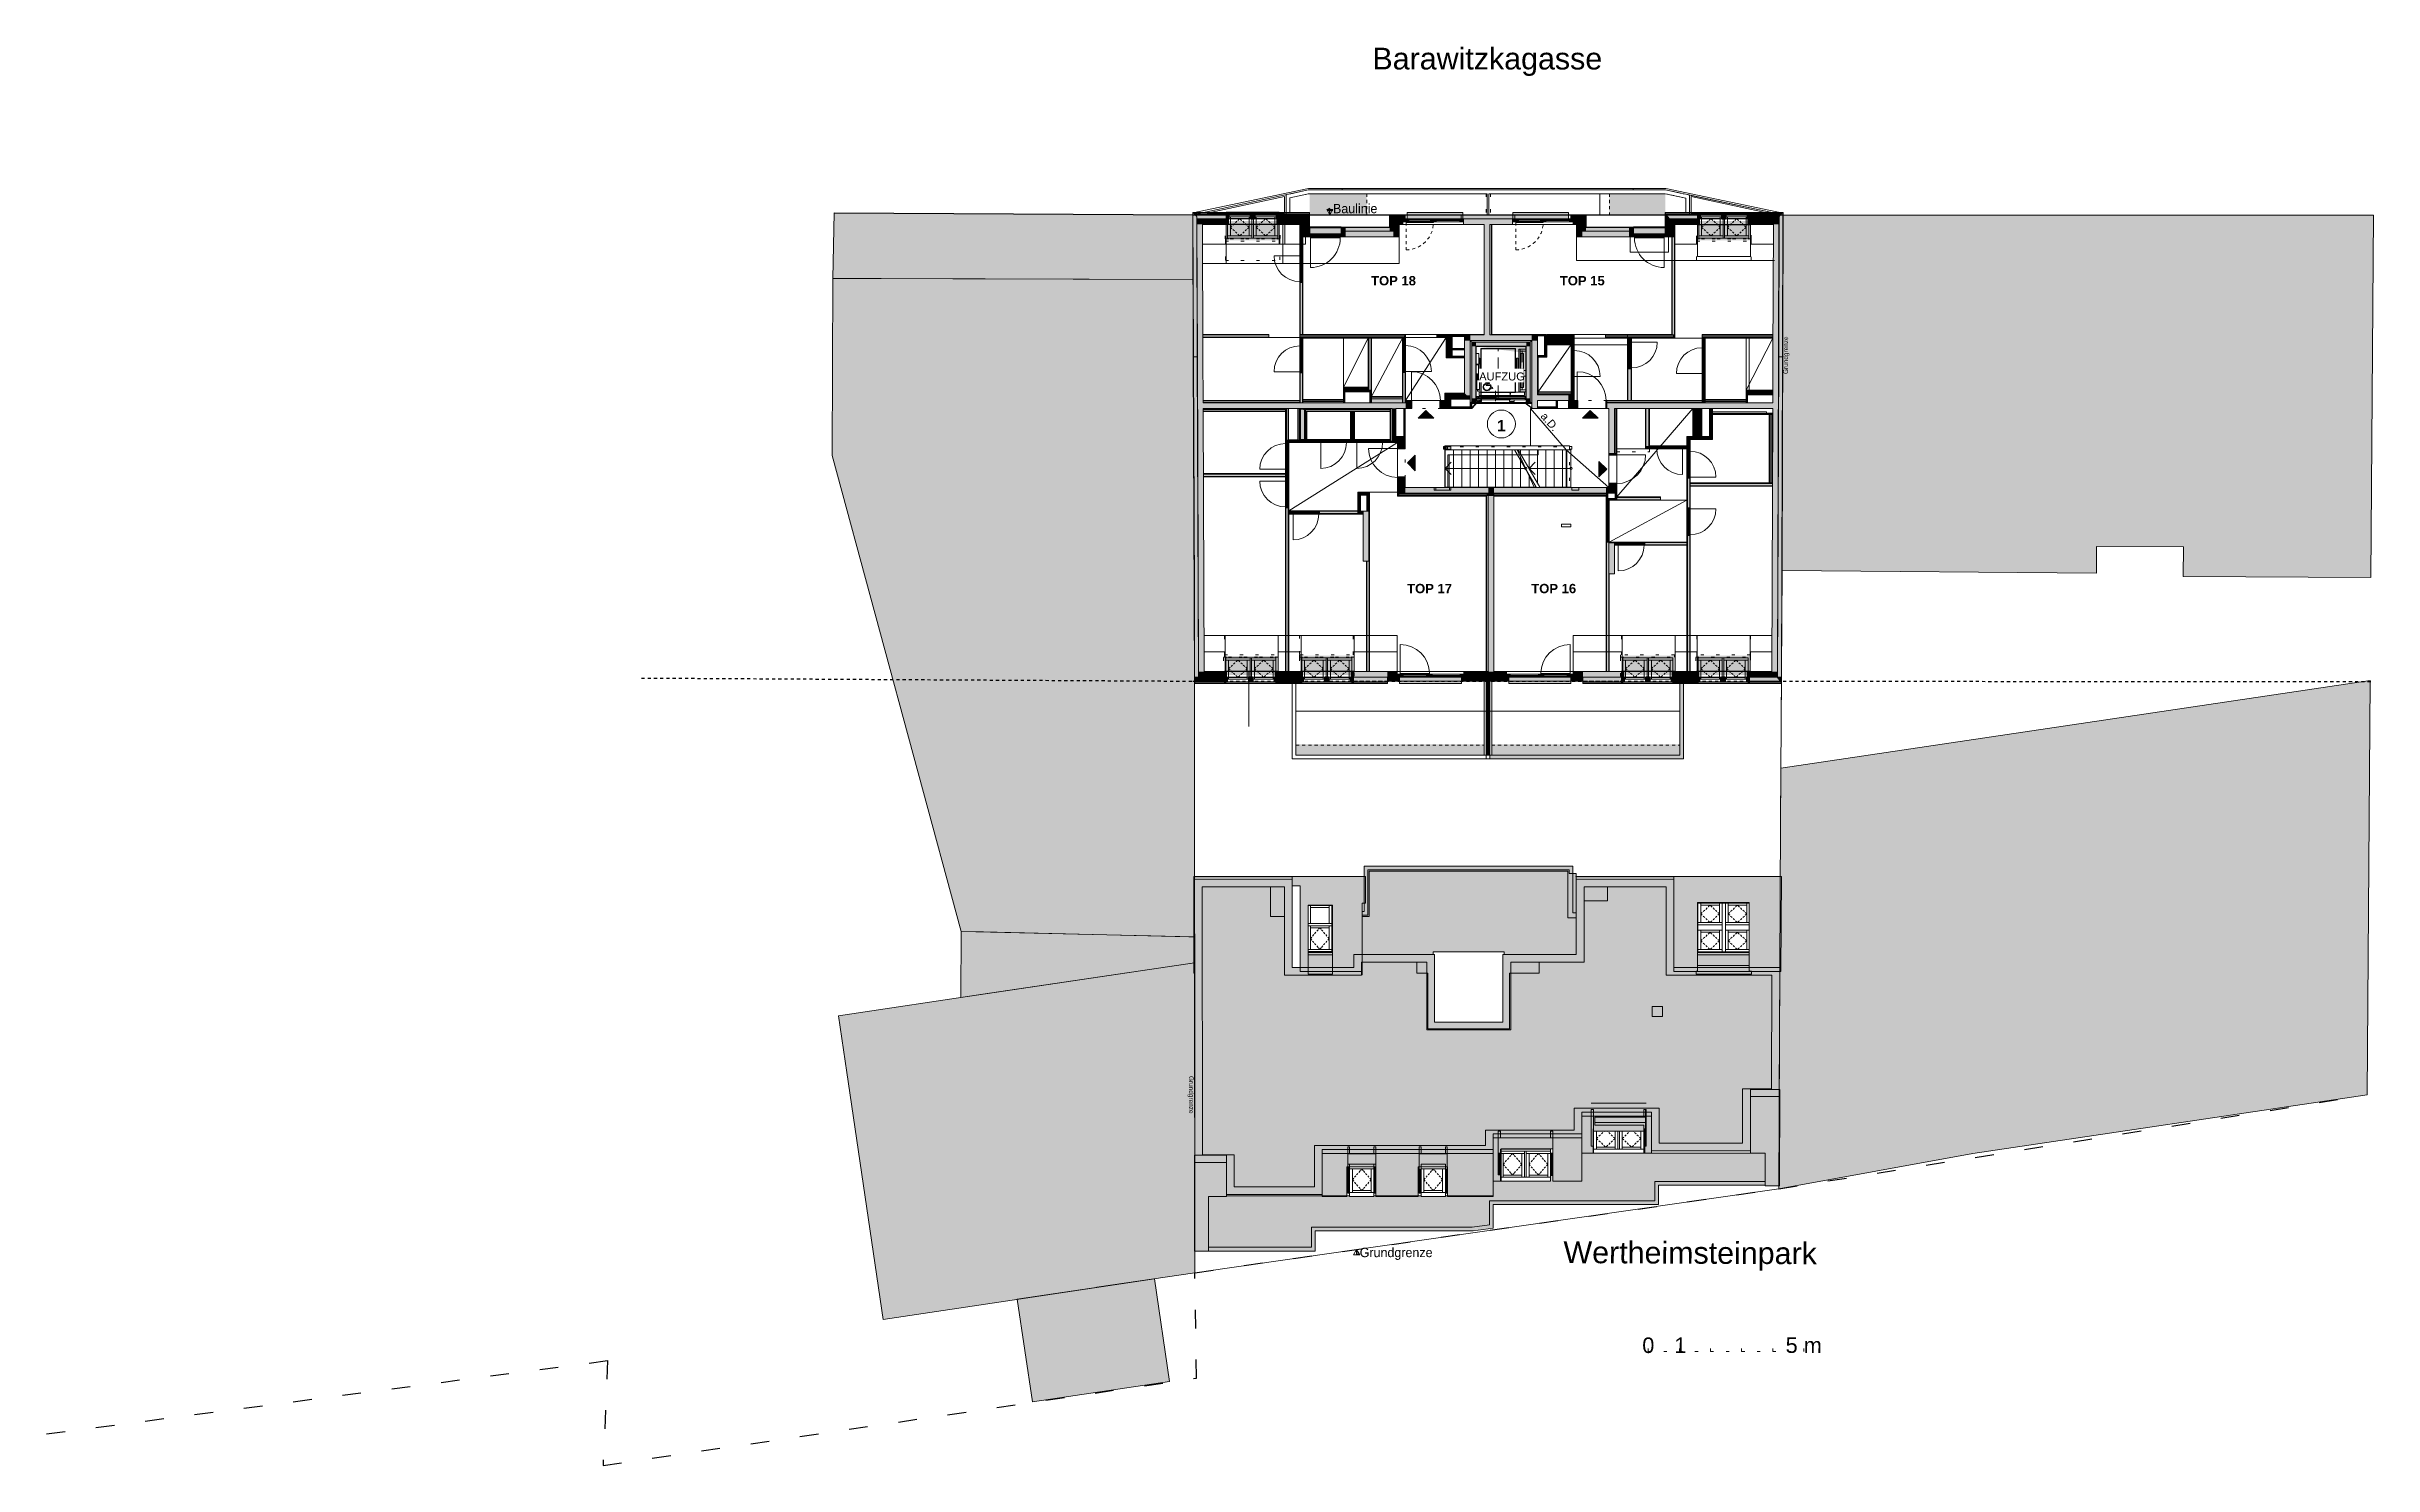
# Model space of a CAD drawing. Header units: metres. Extents: x -3 to 171, y -23 to 41.
# Drawn here: x 96.5 to 171.4, y -4.8 to 40.9 of the extents above; entities that cross this region are included whole.
import ezdxf

# ---------------------------------------------------------------- set-up
doc = ezdxf.new("R2010")
doc.units = ezdxf.units.M
doc.header["$MEASUREMENT"] = 0
doc.set_wipeout_variables(frame=1)
for name, pattern in [('Achse', [0.004, 0.002, -0.001, 0, -0.001]), ('Baufluchtlinie', [0.013, 0.008, -0.005]), ('Grenzlinie', [1.6, 0.6, -1]), ('Punkt 1_1', [0.075, 0.025, -0.05]), ('UNSICHTBAR', [0.4, 0, -0.4]), ('Wipeout_Contour', [1, 0, -1])]:
    doc.linetypes.add(name, pattern=pattern)
for name, color, linetype in [('110 Wand Aussen', 7, 'Continuous'), ('120 Wand Innen tragend', 7, 'Continuous'), ('130 Wand Innen', 7, 'Continuous'), ('140 Brüstung', 7, 'Continuous'), ('140 Geländer transparent', 7, 'Continuous'), ('150 Stütze', 7, 'Continuous'), ('165 Fassadengestaltung Bänder', 7, 'Continuous'), ('170 Schachtwände', 7, 'Continuous'), ('230 Decke abgehaengt', 7, 'Continuous'), ('310 Dachkonstruktion massiv', 7, 'Continuous'), ('325 Dachfenster', 7, 'Continuous'), ('330 Dachaufbau', 7, 'Continuous'), ('410 Treppe', 7, 'Continuous'), ('430 Aufzug', 7, 'Continuous'), ('450 Absturzsicherung', 7, 'Continuous'), ('725 Nachbarbebauung', 7, 'Continuous'), ('815 Raumbegrenzung', 7, 'Continuous'), ('905 VP Beschriftung Übersicht.Übersicht', 7, 'Continuous'), ('925 Vorentwurf Beschriftung', 7, 'Continuous'), ('Neubau_140 Geländer transparent', 7, 'Continuous'), ('Neubau_840 Baulinien', 7, 'Continuous'), ('Neubau_844 Umriss 2D', 7, 'Continuous')]:
    doc.layers.add(name, color=color, linetype=linetype)
doc.styles.add('ERSTELLTER_STIL_2', font='')
doc.styles.add('ERSTELLTER_STIL_8', font='arial.ttf')
doc.styles.add('ERSTELLTER_STIL_9', font='arial.ttf')
doc.styles.get('ERSTELLTER_STIL_2').set_extended_font_data('Eurostile')
doc.linetypes.add('Grenze Grundstück', pattern='A,0,[1,415_260415_PP_VA_1_7 1 DG1.Shx,S=0.00031746,R=0,X=0,Y=0],-0.04,0', length=0.04)
doc.dimstyles.new('ERSTELLTER_STIL__1', dxfattribs={"dimtxt": 0.18, "dimasz": 0.19, "dimexe": 0.18, "dimexo": 0.0625, "dimgap": 0, "dimtad": 0, "dimtih": 1, "dimtoh": 1, "dimdec": 4, "dimzin": 0, "dimdsep": 46, "dimcen": 0.09, "dimadec": 0, "dimazin": 0, "dimtfac": 1, "dimtdec": 4, "dimtmove": 0, "dimatfit": 3, "dimldrblk": 'ARROWHEAD_15', "dimfxl": 1, "dimtolj": 1, "dimtzin": 0, "dimarcsym": 0})

msp = doc.modelspace()

# ---------------------------------------------------------------- texts
at = {"layer": '905 VP Beschriftung Übersicht.Übersicht', "color": 7, "linetype": 'Continuous', "lineweight": 13, "style": 'ERSTELLTER_STIL_8'}
for s, insert, char_height, attachment_point in [('\\A1;{\\pqr;\\fHelvetica|b1|i0|c0|p0;\\W1.000000;TOP 18}', (140.557, 33.492), 0.3, 3), ('\\A1;{\\pqr;\\fHelvetica|b1|i0|c0|p0;\\W1.000000;TOP 15}', (146.629, 33.492), 0.3, 3), ('\\A1;{\\pqc;\\fHelvetica|b1|i0|c0|p0;\\W1.000000;1}', (143.304, 28.5), 0.36, 8), ('\\A1;{\\pqr;\\fHelvetica|b1|i0|c0|p0;\\W1.000000;TOP 17}', (141.717, 23.589), 0.3, 3), ('\\A1;{\\pqr;\\fHelvetica|b1|i0|c0|p0;\\W1.000000;TOP 16}', (145.71, 23.589), 0.3, 3)]:
    msp.add_mtext(s, dxfattribs=dict(at, insert=insert, char_height=char_height, attachment_point=attachment_point))
at = {"layer": '905 VP Beschriftung Übersicht.Übersicht', "color": 7, "linetype": 'Continuous', "lineweight": 13, "insert": (144.643, 29.052), "char_height": 0.256, "attachment_point": 4, "rotation": 310.84872, "style": 'ERSTELLTER_STIL_9'}
msp.add_mtext('\\A1;{\\pql;\\fHelvetica|b0|i0|c0|p0;\\W1.000000;a.D.}', dxfattribs=at)
at = {"layer": '925 Vorentwurf Beschriftung', "color": 7, "linetype": 'Continuous', "lineweight": 13, "insert": (142.853, 39.925), "char_height": 0.7, "attachment_point": 8, "style": 'ERSTELLTER_STIL_9'}
msp.add_mtext('\\A1;{\\pqc;\\fHelvetica|b0|i0|c0|p0;\\W1.000000;Barawitzkagasse}', dxfattribs=at)
at = {"layer": '925 Vorentwurf Beschriftung', "color": 7, "linetype": 'Continuous', "lineweight": 13, "attachment_point": 8, "rotation": 359.74028, "style": 'ERSTELLTER_STIL_9'}
for s, insert, char_height in [('\\A1;{\\pqc;\\fHelvetica|b0|i0|c0|p0;\\W1.000000;Wertheimsteinpark}', (149.375, 1.512), 0.7), ('\\A1;{\\pqc;\\fHelvetica|b0|i0|c0|p0;\\W1.000000;0}', (148.03, -1.158), 0.5), ('\\A1;{\\pqc;\\fHelvetica|b0|i0|c0|p0;\\W1.000000;1}', (149.062, -1.15), 0.5), ('\\A1;{\\pqc;\\fHelvetica|b0|i0|c0|p0;\\W1.000000;5\\fHelvetica|b0|i0|c0|p0;\\W1.000000; \\fHelvetica|b0|i0|c0|p0;\\W1.000000;m}', (153.029, -1.157), 0.5)]:
    msp.add_mtext(s, dxfattribs=dict(at, insert=insert, char_height=char_height))
at = {"layer": 'Neubau_844 Umriss 2D', "color": 254, "linetype": 'Continuous', "lineweight": 13, "true_color": 0xe3e3e3, "char_height": 0.15, "attachment_point": 5, "style": 'ERSTELLTER_STIL_2'}
for insert, rotation in [((152.473, 30.945), 89.74578), ((133.309, 7.156), 270.11192)]:
    msp.add_mtext('\\A1;{\\pqc;\\fEurostile|b0|i0|c0|p0;\\W1.000000;Grundgrenze}', dxfattribs=dict(at, insert=insert, rotation=rotation))
at = {"layer": 'Neubau_844 Umriss 2D', "color": 254, "linetype": 'Continuous', "lineweight": 13, "true_color": 0xe3e3e3, "insert": (138.749, 2.038), "char_height": 0.3, "attachment_point": 4, "style": 'ERSTELLTER_STIL_2'}
msp.add_mtext('\\A1;{\\pql;\\fEurostile|b0|i0|c0|p0;\\W1.000000;Grundgrenze}', dxfattribs=at)

# ---------------------------------------------------------------- blocks, each defined once
blk = doc.blocks.new('Wand_1_2', base_point=(142.484, 29.555))
at = {"layer": '430 Aufzug', "linetype": 'Continuous', "lineweight": 0, "true_color": 0x000000}
for points in [[(142.304, 31.415), (142.354, 31.365), (142.354, 31.415)], [(142.304, 31.365), (142.354, 31.365), (142.304, 31.415)], [(142.304, 31.365), (142.304, 29.425), (142.354, 29.461), (142.354, 31.365)], [(142.354, 31.365), (142.484, 31.235), (142.484, 31.365)], [(142.354, 31.235), (142.484, 31.235), (142.354, 31.365)], [(142.354, 31.235), (142.354, 29.555), (142.484, 29.555), (142.484, 31.235)], [(142.354, 29.461), (142.304, 29.425), (142.354, 29.425)], [(142.484, 29.555), (142.354, 29.461), (142.354, 29.425), (142.484, 29.425)], [(142.354, 29.461), (142.484, 29.555), (142.354, 29.555)]]:
    blk.add_hatch(color=18, dxfattribs=at).paths.add_polyline_path(points)
at = {"layer": '430 Aufzug', "color": 7, "linetype": 'Continuous', "lineweight": 18}
for p, q in [((142.484, 31.365), (142.354, 31.365)), ((142.354, 31.365), (142.354, 31.235)), ((142.354, 31.235), (142.354, 29.555)), ((142.354, 29.555), (142.354, 29.461)), ((142.354, 29.425), (142.354, 29.461))]:
    blk.add_line(p, q, dxfattribs=at)
at = {"layer": '430 Aufzug', "color": 7, "linetype": 'Continuous', "lineweight": 13, "flags": 128}
for points in [[(142.304, 31.415), (142.354, 31.415)], [(142.304, 31.415), (142.304, 29.425)], [(142.304, 29.425), (142.354, 29.425)]]:
    blk.add_lwpolyline(points, dxfattribs=at)
at = {"layer": '430 Aufzug', "color": 7, "linetype": 'Continuous', "lineweight": 18, "flags": 128}
for points in [[(142.484, 29.555), (142.484, 31.235)], [(142.354, 29.425), (142.484, 29.425)]]:
    blk.add_lwpolyline(points, dxfattribs=at)
blk = doc.blocks.new('Wand_2_2', base_point=(142.484, 31.235))
at = {"layer": '430 Aufzug', "linetype": 'Continuous', "lineweight": 0, "true_color": 0x000000}
for points in [[(142.354, 31.415), (142.354, 31.365), (144.234, 31.365), (144.234, 31.415)], [(144.104, 31.365), (142.484, 31.365), (142.484, 31.235), (144.104, 31.235)], [(144.104, 31.235), (144.234, 31.235), (144.234, 31.365)], [(144.104, 31.365), (144.104, 31.235), (144.234, 31.365)], [(144.234, 31.365), (144.284, 31.365), (144.284, 31.415)], [(144.234, 31.415), (144.234, 31.365), (144.284, 31.415)]]:
    blk.add_hatch(color=18, dxfattribs=at).paths.add_polyline_path(points)
at = {"layer": '430 Aufzug', "color": 7, "linetype": 'Continuous', "lineweight": 18}
for p, q in [((142.484, 31.365), (142.354, 31.365)), ((144.104, 31.365), (142.484, 31.365)), ((144.234, 31.365), (144.104, 31.365)), ((144.234, 31.235), (144.234, 31.365))]:
    blk.add_line(p, q, dxfattribs=at)
at = {"layer": '430 Aufzug', "color": 7, "linetype": 'Continuous', "lineweight": 13, "flags": 128}
for points in [[(144.284, 31.415), (142.354, 31.415)], [(144.284, 31.415), (144.284, 31.365)]]:
    blk.add_lwpolyline(points, dxfattribs=at)
at = {"layer": '430 Aufzug', "color": 7, "linetype": 'Continuous', "lineweight": 18, "flags": 128}
blk.add_lwpolyline([(142.484, 31.235), (144.104, 31.235)], dxfattribs=at)
blk = doc.blocks.new('Wand_3_2', base_point=(144.104, 31.235))
at = {"layer": '430 Aufzug', "linetype": 'Continuous', "lineweight": 0, "true_color": 0x000000}
for points in [[(144.234, 29.555), (144.234, 31.235), (144.104, 31.235), (144.104, 29.555)], [(144.234, 31.365), (144.234, 29.461), (144.284, 29.425), (144.284, 31.365)], [(144.104, 29.555), (144.104, 29.425), (144.234, 29.425), (144.234, 29.461)], [(144.104, 29.555), (144.234, 29.461), (144.234, 29.555)], [(144.234, 29.461), (144.234, 29.425), (144.284, 29.425)]]:
    blk.add_hatch(color=18, dxfattribs=at).paths.add_polyline_path(points)
at = {"layer": '430 Aufzug', "color": 7, "linetype": 'Continuous', "lineweight": 18}
for p, q in [((144.234, 31.235), (144.234, 31.365)), ((144.234, 29.555), (144.234, 31.235)), ((144.234, 29.461), (144.234, 29.555)), ((144.234, 29.425), (144.234, 29.461))]:
    blk.add_line(p, q, dxfattribs=at)
at = {"layer": '430 Aufzug', "color": 7, "linetype": 'Continuous', "lineweight": 18, "flags": 128}
for points in [[(144.104, 31.235), (144.104, 29.555)], [(144.234, 29.425), (144.104, 29.425)]]:
    blk.add_lwpolyline(points, dxfattribs=at)
at = {"layer": '430 Aufzug', "color": 7, "linetype": 'Continuous', "lineweight": 13, "flags": 128}
for points in [[(144.284, 29.425), (144.284, 31.365)], [(144.284, 29.425), (144.234, 29.425)]]:
    blk.add_lwpolyline(points, dxfattribs=at)
blk = doc.blocks.new('Einfache Türöffnung[1]_2', base_point=(133.379, 35.46))
at = {"layer": '430 Aufzug', "color": 7, "linetype": 'Continuous', "lineweight": 18}
for p, q in [((142.484, 29.555), (142.484, 29.425)), ((144.104, 29.555), (144.104, 29.425))]:
    blk.add_line(p, q, dxfattribs=at)
at = {"layer": '430 Aufzug', "color": 7, "linetype": 'Grenze Grundstück', "lineweight": 13, "ltscale": 200}
for p, q in [((142.484, 29.555), (144.104, 29.555)), ((142.484, 29.425), (144.104, 29.425))]:
    blk.add_line(p, q, dxfattribs=at)
blk = doc.blocks.new('Einfache Türöffnung[2]_2', base_point=(133.379, 35.46))
at = {"layer": '430 Aufzug', "color": 7, "linetype": 'Continuous', "lineweight": 18}
for p, q in [((142.484, 29.555), (142.484, 29.425)), ((144.104, 29.555), (144.104, 29.425))]:
    blk.add_line(p, q, dxfattribs=at)
at = {"layer": '430 Aufzug', "color": 7, "linetype": 'Grenze Grundstück', "lineweight": 13, "ltscale": 200}
for p, q in [((144.104, 29.555), (142.484, 29.555)), ((144.104, 29.425), (142.484, 29.425))]:
    blk.add_line(p, q, dxfattribs=at)
blk = doc.blocks.new('Wand_4_2', base_point=(142.484, 29.555))
at = {"layer": '430 Aufzug', "color": 7, "linetype": 'Continuous', "lineweight": 13}
for name in ['Einfache Türöffnung[1]_2', 'Einfache Türöffnung[2]_2']:
    blk.add_blockref(name, (133.379, 35.46), dxfattribs=at)
blk = doc.blocks.new('Dachfläche_1_2', base_point=(148.594, 36.31))
at = {"layer": '165 Fassadengestaltung Bänder', "color": 7, "linetype": 'Continuous', "lineweight": 18, "flags": 128}
for points in [[(147.549, 36.31), (148.594, 36.31), (152.364, 35.511)], [(147.549, 36.26), (147.549, 36.31)], [(149.359, 36.096), (148.589, 36.26), (147.549, 36.26)], [(149.359, 35.46), (149.359, 36.096)], [(149.409, 36.045), (149.409, 35.51)], [(151.899, 35.51), (149.409, 36.045)], [(152.364, 35.46), (149.359, 35.46)], [(149.409, 35.51), (151.899, 35.51)], [(152.364, 35.511), (152.364, 35.46)]]:
    blk.add_lwpolyline(points, dxfattribs=at)
blk = doc.blocks.new('Dachfläche_2_2', base_point=(137.099, 36.31))
at = {"layer": '165 Fassadengestaltung Bänder', "color": 7, "linetype": 'Continuous', "lineweight": 18, "flags": 128}
for points in [[(133.379, 35.522), (137.099, 36.31), (138.189, 36.31)], [(136.334, 36.046), (133.84, 35.51)], [(136.334, 35.51), (136.334, 36.046)], [(138.189, 36.26), (137.099, 36.26), (136.384, 36.106)], [(136.384, 36.106), (136.384, 35.46)], [(138.189, 36.31), (138.189, 36.26)], [(133.379, 35.46), (133.379, 35.522)], [(136.384, 35.46), (133.379, 35.46)], [(133.84, 35.51), (136.334, 35.51)]]:
    blk.add_lwpolyline(points, dxfattribs=at)
blk = doc.blocks.new('Dachfläche_3_2', base_point=(145.413, 26.685))
at = {"layer": '410 Treppe', "color": 7, "linetype": 'Grenze Grundstück', "lineweight": 13, "ltscale": 200, "flags": 128}
for points in [[(141.63, 27.735), (141.582, 27.735)], [(141.582, 27.735), (141.582, 26.685)], [(141.63, 27.735), (144.484, 27.735)], [(141.63, 26.685), (141.63, 27.735)], [(144.484, 27.925), (145.413, 27.925)], [(144.484, 27.735), (144.484, 27.925)], [(145.413, 27.925), (145.413, 26.685)], [(141.582, 26.685), (141.63, 26.685)], [(145.413, 26.685), (141.63, 26.685)]]:
    blk.add_lwpolyline(points, dxfattribs=at)
blk = doc.blocks.new('Einfache Fensteröffnung[1]_2', base_point=(133.379, 35.46))
at = {"layer": '110 Wand Aussen', "color": 7, "linetype": 'Continuous', "lineweight": 18}
for p, q in [((136.841, 20.59), (136.841, 20.77)), ((138.545, 20.59), (138.545, 20.77))]:
    blk.add_line(p, q, dxfattribs=at)
at = {"layer": '110 Wand Aussen', "color": 7, "linetype": 'Continuous', "lineweight": 25}
for p, q in [((138.545, 20.77), (136.841, 20.77)), ((138.545, 20.39), (136.841, 20.39))]:
    blk.add_line(p, q, dxfattribs=at)
at = {"layer": '110 Wand Aussen', "color": 7, "linetype": 'Continuous', "lineweight": 13}
for p, q in [((136.841, 20.585), (136.841, 20.59)), ((136.841, 20.46), (136.841, 20.585)), ((136.841, 20.44), (136.841, 20.46)), ((136.841, 20.4), (136.841, 20.44)), ((136.841, 20.39), (136.841, 20.4)), ((138.545, 20.585), (138.545, 20.59)), ((138.545, 20.46), (138.545, 20.585)), ((138.545, 20.44), (138.545, 20.46)), ((138.545, 20.4), (138.545, 20.44)), ((138.545, 20.39), (138.545, 20.4))]:
    blk.add_line(p, q, dxfattribs=at)
blk = doc.blocks.new('Einfache Fensteröffnung[2]_2', base_point=(133.379, 35.46))
at = {"layer": '110 Wand Aussen', "color": 7, "linetype": 'Continuous', "lineweight": 18}
for p, q in [((134.396, 20.59), (134.396, 20.77)), ((136.1, 20.59), (136.1, 20.77))]:
    blk.add_line(p, q, dxfattribs=at)
at = {"layer": '110 Wand Aussen', "color": 7, "linetype": 'Continuous', "lineweight": 25}
for p, q in [((136.1, 20.77), (134.396, 20.77)), ((136.1, 20.39), (134.396, 20.39))]:
    blk.add_line(p, q, dxfattribs=at)
at = {"layer": '110 Wand Aussen', "color": 7, "linetype": 'Continuous', "lineweight": 13}
for p, q in [((134.396, 20.585), (134.396, 20.59)), ((134.396, 20.46), (134.396, 20.585)), ((134.396, 20.44), (134.396, 20.46)), ((134.396, 20.4), (134.396, 20.44)), ((134.396, 20.39), (134.396, 20.4)), ((136.1, 20.585), (136.1, 20.59)), ((136.1, 20.46), (136.1, 20.585)), ((136.1, 20.44), (136.1, 20.46)), ((136.1, 20.4), (136.1, 20.44)), ((136.1, 20.39), (136.1, 20.4))]:
    blk.add_line(p, q, dxfattribs=at)
blk = doc.blocks.new('Wand_5_2', base_point=(139.639, 20.46))
at = {"layer": '110 Wand Aussen', "linetype": 'Continuous', "lineweight": 0, "true_color": 0x000000}
for points in [[(133.439, 20.44), (133.439, 20.46), (133.434, 20.46), (133.434, 20.44)], [(133.434, 20.4), (133.434, 20.39), (133.439, 20.396), (133.439, 20.4)], [(133.434, 20.39), (134.396, 20.39), (134.396, 20.4), (133.443, 20.4)], [(133.491, 20.46), (133.559, 20.543), (133.559, 20.585), (133.439, 20.585), (133.439, 20.46)], [(133.475, 20.44), (133.491, 20.46), (133.439, 20.46), (133.439, 20.44)], [(133.439, 20.4), (133.439, 20.396), (133.443, 20.4)], [(133.475, 20.44), (134.396, 20.44), (134.396, 20.46), (133.491, 20.46)], [(133.491, 20.46), (134.396, 20.46), (134.396, 20.585), (133.593, 20.585)], [(133.559, 20.585), (133.559, 20.543), (133.564, 20.55), (133.564, 20.585)], [(133.593, 20.585), (133.597, 20.59), (133.564, 20.59), (133.564, 20.585)], [(133.564, 20.585), (133.564, 20.55), (133.593, 20.585)], [(133.593, 20.585), (134.396, 20.585), (134.396, 20.59), (133.597, 20.59)], [(133.743, 20.77), (133.744, 20.59), (134.396, 20.59), (134.396, 20.77)], [(136.841, 20.77), (136.1, 20.77), (136.1, 20.59), (136.841, 20.59)], [(136.841, 20.59), (136.1, 20.59), (136.1, 20.585), (136.841, 20.585)], [(136.1, 20.46), (136.841, 20.46), (136.841, 20.585), (136.1, 20.585)], [(136.1, 20.44), (136.841, 20.44), (136.841, 20.46), (136.1, 20.46)], [(136.1, 20.4), (136.1, 20.39), (136.841, 20.39), (136.841, 20.4)], [(139.639, 20.77), (138.545, 20.77), (138.545, 20.59), (139.639, 20.59)], [(139.639, 20.59), (138.545, 20.59), (138.545, 20.585), (139.639, 20.585)], [(138.545, 20.46), (139.639, 20.46), (139.639, 20.585), (138.545, 20.585)], [(138.545, 20.44), (139.639, 20.44), (139.639, 20.46), (138.545, 20.46)], [(138.545, 20.4), (138.545, 20.39), (139.639, 20.39), (139.639, 20.4)]]:
    blk.add_hatch(color=18, dxfattribs=at).paths.add_polyline_path(points)
at = {"layer": '110 Wand Aussen', "linetype": 'Continuous', "lineweight": 0, "true_color": 0xffffff}
for points in [[(133.439, 20.4), (133.439, 20.44), (133.434, 20.44), (133.434, 20.4)], [(133.443, 20.4), (133.475, 20.44), (133.439, 20.44), (133.439, 20.4)], [(133.443, 20.4), (134.396, 20.4), (134.396, 20.44), (133.475, 20.44)], [(136.1, 20.4), (136.841, 20.4), (136.841, 20.44), (136.1, 20.44)], [(138.545, 20.4), (139.639, 20.4), (139.639, 20.44), (138.545, 20.44)]]:
    blk.add_hatch(color=7, dxfattribs=at).paths.add_polyline_path(points)
at = {"layer": '110 Wand Aussen', "color": 7, "linetype": 'Baufluchtlinie', "lineweight": 0}
for p, q in [((133.439, 20.46), (133.434, 20.46)), ((133.491, 20.46), (133.439, 20.46)), ((133.491, 20.46), (134.396, 20.46)), ((136.1, 20.46), (136.841, 20.46)), ((138.545, 20.46), (139.639, 20.46))]:
    blk.add_line(p, q, dxfattribs=at)
at = {"layer": '110 Wand Aussen', "color": 7, "linetype": 'Continuous', "lineweight": 13}
for p, q in [((133.439, 20.44), (133.434, 20.44)), ((133.439, 20.4), (133.434, 20.4)), ((133.559, 20.585), (133.439, 20.585)), ((133.439, 20.585), (133.439, 20.46)), ((133.475, 20.44), (133.439, 20.44)), ((133.443, 20.4), (133.439, 20.4)), ((133.443, 20.4), (134.396, 20.4)), ((133.475, 20.44), (134.396, 20.44)), ((133.564, 20.585), (133.559, 20.585)), ((133.593, 20.585), (133.564, 20.585)), ((133.593, 20.585), (134.396, 20.585)), ((134.396, 20.585), (134.396, 20.59)), ((134.396, 20.46), (134.396, 20.585)), ((134.396, 20.44), (134.396, 20.46)), ((134.396, 20.4), (134.396, 20.44)), ((134.396, 20.39), (134.396, 20.4)), ((136.1, 20.585), (136.1, 20.59)), ((136.1, 20.585), (136.841, 20.585)), ((136.1, 20.46), (136.1, 20.585)), ((136.1, 20.44), (136.1, 20.46)), ((136.1, 20.44), (136.841, 20.44)), ((136.1, 20.4), (136.1, 20.44)), ((136.1, 20.4), (136.841, 20.4)), ((136.1, 20.39), (136.1, 20.4)), ((136.841, 20.585), (136.841, 20.59)), ((136.841, 20.46), (136.841, 20.585)), ((136.841, 20.44), (136.841, 20.46)), ((136.841, 20.4), (136.841, 20.44)), ((136.841, 20.39), (136.841, 20.4)), ((138.545, 20.585), (138.545, 20.59)), ((138.545, 20.585), (139.639, 20.585)), ((138.545, 20.46), (138.545, 20.585)), ((138.545, 20.44), (138.545, 20.46)), ((138.545, 20.44), (139.639, 20.44)), ((138.545, 20.4), (138.545, 20.44)), ((138.545, 20.4), (139.639, 20.4)), ((138.545, 20.39), (138.545, 20.4))]:
    blk.add_line(p, q, dxfattribs=at)
at = {"layer": '110 Wand Aussen', "color": 7, "linetype": 'Continuous', "lineweight": 18}
for p, q in [((133.597, 20.59), (133.564, 20.59)), ((133.597, 20.59), (133.744, 20.59)), ((133.744, 20.59), (134.396, 20.59)), ((134.396, 20.59), (134.396, 20.77)), ((136.1, 20.59), (136.1, 20.77)), ((136.1, 20.59), (136.841, 20.59)), ((136.841, 20.59), (136.841, 20.77)), ((138.545, 20.59), (138.545, 20.77)), ((138.545, 20.59), (139.639, 20.59))]:
    blk.add_line(p, q, dxfattribs=at)
at = {"layer": '110 Wand Aussen', "color": 7, "linetype": 'Continuous', "lineweight": 13, "flags": 128}
for points in [[(133.434, 20.44), (133.434, 20.46)], [(133.434, 20.4), (133.434, 20.44)], [(133.434, 20.39), (133.434, 20.4)], [(133.434, 20.39), (134.396, 20.39)], [(136.1, 20.39), (136.841, 20.39)], [(138.545, 20.39), (139.639, 20.39)], [(139.639, 20.46), (139.639, 20.585)], [(139.639, 20.44), (139.639, 20.46)], [(139.639, 20.4), (139.639, 20.44)], [(139.639, 20.39), (139.639, 20.4)]]:
    blk.add_lwpolyline(points, dxfattribs=at)
at = {"layer": '110 Wand Aussen', "color": 7, "linetype": 'Continuous', "lineweight": 18, "flags": 128}
for points in [[(134.396, 20.77), (133.743, 20.77)], [(136.841, 20.77), (136.1, 20.77)], [(139.639, 20.77), (138.545, 20.77)]]:
    blk.add_lwpolyline(points, dxfattribs=at)
at = {"layer": '110 Wand Aussen', "color": 7, "linetype": 'Continuous', "lineweight": 13}
for name in ['Einfache Fensteröffnung[2]_2', 'Einfache Fensteröffnung[1]_2']:
    blk.add_blockref(name, (133.379, 35.46), dxfattribs=at)
blk = doc.blocks.new('Decke_1_2', base_point=(149.359, 36.096))
at = {"layer": '165 Fassadengestaltung Bänder', "color": 7, "linetype": 'Continuous', "lineweight": 13, "flags": 128}
for points in [[(149.359, 36.096), (149.359, 35.46), (152.314, 35.46), (152.314, 35.468)], [(149.409, 35.51), (151.899, 35.51), (149.409, 36.045)]]:
    blk.add_lwpolyline(points, close=True, dxfattribs=at)
blk = doc.blocks.new('Decke_2_2', base_point=(146.774, 26.285))
at = {"layer": '230 Decke abgehaengt', "color": 8, "linetype": 'Grenze Grundstück', "lineweight": 13, "ltscale": 200, "flags": 128}
blk.add_lwpolyline([(146.774, 26.285), (146.774, 24.935), (149.274, 24.935), (149.274, 28.335), (149.463, 28.335), (149.463, 29.235), (148.064, 29.235), (148.064, 27.935), (147.014, 27.935), (147.014, 26.285)], close=True, dxfattribs=at)
blk = doc.blocks.new('Wand_6_2', base_point=(151.174, 31.615))
at = {"layer": '230 Decke abgehaengt', "color": 7, "linetype": 'Continuous', "lineweight": 18}
for p, q in [((151.187, 29.815), (151.174, 29.815)), ((151.237, 29.815), (151.187, 29.815)), ((151.237, 29.815), (151.274, 29.815))]:
    blk.add_line(p, q, dxfattribs=at)
at = {"layer": '230 Decke abgehaengt', "color": 7, "linetype": 'Grenze Grundstück', "lineweight": 13, "ltscale": 200, "flags": 128}
for points in [[(151.174, 31.49), (151.174, 29.815)], [(151.187, 31.49), (151.174, 31.49)], [(151.237, 31.49), (151.187, 31.49)], [(151.274, 31.49), (151.237, 31.49)], [(151.274, 29.815), (151.274, 31.49)]]:
    blk.add_lwpolyline(points, dxfattribs=at)
blk = doc.blocks.new('Decke_3_2', base_point=(152.367, 35.46))
at = {"layer": '725 Nachbarbebauung', "linetype": 'Continuous', "lineweight": 0, "true_color": 0x1f1f1f}
blk.add_hatch(color=250, dxfattribs=at).paths.add_polyline_path([(152.367, 35.46), (152.337, 24.015), (162.442, 23.93), (162.445, 24.79), (165.243, 24.779), (165.238, 23.825), (171.274, 23.799), (171.355, 35.444)])
at = {"layer": '725 Nachbarbebauung', "color": 8, "linetype": 'Continuous', "lineweight": 13, "flags": 128}
blk.add_lwpolyline([(152.367, 35.46), (152.337, 24.015), (162.442, 23.93), (162.445, 24.79), (165.243, 24.779), (165.238, 23.825), (171.274, 23.799), (171.355, 35.444)], close=True, dxfattribs=at)
blk = doc.blocks.new('Decke_4_2', base_point=(121.842, 35.526))
at = {"layer": '725 Nachbarbebauung', "linetype": 'Continuous', "lineweight": 0, "true_color": 0x1f1f1f}
blk.add_hatch(color=250, dxfattribs=at).paths.add_polyline_path([(121.842, 35.526), (121.802, 33.414), (133.389, 33.382), (133.379, 35.46), (129.392, 35.483)])
at = {"layer": '725 Nachbarbebauung', "color": 8, "linetype": 'Continuous', "lineweight": 13, "flags": 128}
blk.add_lwpolyline([(121.842, 35.526), (121.802, 33.414), (133.389, 33.382), (133.379, 35.46), (129.392, 35.483)], close=True, dxfattribs=at)
blk = doc.blocks.new('Decke_5_2', base_point=(125.924, 12.41))
at = {"layer": '725 Nachbarbebauung', "linetype": 'Continuous', "lineweight": 0, "true_color": 0x1f1f1f}
blk.add_hatch(color=250, dxfattribs=at).paths.add_polyline_path([(125.924, 12.41), (125.923, 10.284), (133.439, 11.402), (133.438, 12.238)])
at = {"layer": '725 Nachbarbebauung', "color": 8, "linetype": 'Continuous', "lineweight": 13, "flags": 128}
blk.add_lwpolyline([(125.924, 12.41), (125.923, 10.284), (133.439, 11.402), (133.438, 12.238)], close=True, dxfattribs=at)
blk = doc.blocks.new('Decke_6_2', base_point=(121.777, 27.716))
at = {"layer": '725 Nachbarbebauung', "linetype": 'Continuous', "lineweight": 0, "true_color": 0x1f1f1f}
blk.add_hatch(color=250, dxfattribs=at).paths.add_polyline_path([(121.777, 27.716), (125.924, 12.41), (126.649, 12.392), (133.253, 12.241), (133.438, 12.24), (133.432, 21.265), (133.436, 23.257), (133.389, 33.382), (123.36, 33.409), (121.802, 33.428)])
at = {"layer": '725 Nachbarbebauung', "color": 8, "linetype": 'Continuous', "lineweight": 13, "flags": 128}
blk.add_lwpolyline([(121.777, 27.716), (125.924, 12.41), (126.649, 12.392), (133.253, 12.241), (133.438, 12.24), (133.432, 21.265), (133.436, 23.257), (133.389, 33.382), (123.36, 33.409), (121.802, 33.428)], close=True, dxfattribs=at)
blk = doc.blocks.new('Decke_7_2', base_point=(152.283, 15.89))
at = {"layer": '725 Nachbarbebauung', "linetype": 'Continuous', "lineweight": 0, "true_color": 0x1f1f1f}
blk.add_hatch(color=250, dxfattribs=at).paths.add_polyline_path([(152.283, 15.89), (152.228, 4.132), (158.47, 5.267), (171.157, 7.153), (171.25, 20.484), (152.295, 17.666)])
at = {"layer": '725 Nachbarbebauung', "color": 8, "linetype": 'Continuous', "lineweight": 13, "flags": 128}
blk.add_lwpolyline([(152.283, 15.89), (152.228, 4.132), (158.47, 5.267), (171.157, 7.153), (171.25, 20.484), (152.295, 17.666)], close=True, dxfattribs=at)
blk = doc.blocks.new('Decke_8_2', base_point=(151.174, 29.715))
at = {"layer": '230 Decke abgehaengt', "color": 8, "linetype": 'Continuous', "lineweight": 13, "flags": 128}
blk.add_lwpolyline([(151.174, 29.715), (152.035, 29.715), (152.041, 31.49), (151.174, 31.49)], close=True, dxfattribs=at)
blk = doc.blocks.new('Decke_9_2', base_point=(133.379, 35.46))
at = {"layer": '165 Fassadengestaltung Bänder', "color": 7, "linetype": 'Continuous', "lineweight": 13, "flags": 128}
blk.add_lwpolyline([(133.379, 35.46), (133.379, 35.522), (137.099, 36.31), (139.269, 36.31), (146.469, 36.31), (148.594, 36.31), (152.364, 35.511), (152.364, 35.46), (152.314, 35.46), (152.314, 35.468), (148.589, 36.26), (137.099, 36.26)], close=True, dxfattribs=at)
blk = doc.blocks.new('Decke_10_2', base_point=(136.464, 25.935))
at = {"layer": '230 Decke abgehaengt', "color": 8, "linetype": 'Grenze Grundstück', "lineweight": 13, "ltscale": 200, "flags": 128}
blk.add_lwpolyline([(136.464, 25.935), (138.684, 25.935), (138.684, 26.535), (139.064, 26.535), (139.964, 26.535), (139.964, 28.135), (136.464, 28.135)], close=True, dxfattribs=at)
blk = doc.blocks.new('Decke_11_2', base_point=(144.244, 27.905))
at = {"layer": '230 Decke abgehaengt', "color": 8, "linetype": 'Grenze Grundstück', "lineweight": 13, "ltscale": 200, "flags": 128}
blk.add_lwpolyline([(144.244, 27.905), (145.394, 27.905), (145.394, 26.685), (146.764, 26.685), (146.764, 29.235), (144.244, 29.235)], close=True, dxfattribs=at)
blk = doc.blocks.new('Decke_12_2', base_point=(139.124, 29.615))
at = {"layer": '230 Decke abgehaengt', "color": 8, "linetype": 'Grenze Grundstück', "lineweight": 13, "ltscale": 200, "flags": 128}
blk.add_lwpolyline([(139.124, 29.615), (140.124, 29.615), (140.124, 31.49), (139.124, 31.49)], close=True, dxfattribs=at)
blk = doc.blocks.new('Decke_13_2', base_point=(138.224, 29.915))
at = {"layer": '230 Decke abgehaengt', "color": 8, "linetype": 'Grenze Grundstück', "lineweight": 13, "ltscale": 200, "flags": 128}
blk.add_lwpolyline([(138.224, 29.915), (139.024, 29.915), (139.024, 31.49), (138.224, 31.49)], close=True, dxfattribs=at)
blk = doc.blocks.new('Decke_14_2', base_point=(140.224, 29.485))
at = {"layer": '230 Decke abgehaengt', "color": 8, "linetype": 'Grenze Grundstück', "lineweight": 13, "ltscale": 200, "flags": 128}
blk.add_lwpolyline([(140.224, 29.485), (141.484, 29.485), (141.484, 29.725), (142.124, 29.725), (142.124, 30.865), (141.674, 30.865), (141.674, 30.995), (141.534, 30.995), (141.534, 31.515), (141.224, 31.515), (141.224, 31.615), (140.224, 31.615)], close=True, dxfattribs=at)
blk = doc.blocks.new('Decke_15_2', base_point=(127.735, 0.584))
at = {"layer": '725 Nachbarbebauung', "linetype": 'Continuous', "lineweight": 0, "true_color": 0x1f1f1f}
blk.add_hatch(color=250, dxfattribs=at).paths.add_polyline_path([(127.735, 0.584), (128.228, -2.716), (132.635, -2.062), (132.147, 1.237)])
at = {"layer": '725 Nachbarbebauung', "color": 8, "linetype": 'Continuous', "lineweight": 13, "flags": 128}
blk.add_lwpolyline([(127.735, 0.584), (128.228, -2.716), (132.635, -2.062), (132.147, 1.237)], close=True, dxfattribs=at)
blk = doc.blocks.new('Decke_16_2', base_point=(144.764, 31.615))
at = {"layer": '230 Decke abgehaengt', "color": 8, "linetype": 'Grenze Grundstück', "lineweight": 13, "ltscale": 200, "flags": 128}
for points in [[(144.764, 31.615), (147.364, 31.615), (147.364, 31.275), (144.764, 31.275)], [(144.764, 31.29), (144.764, 31.615)]]:
    blk.add_lwpolyline(points, dxfattribs=at)
blk = doc.blocks.new('Decke_17_2', base_point=(144.484, 30.885))
at = {"layer": '230 Decke abgehaengt', "color": 8, "linetype": 'Grenze Grundstück', "lineweight": 13, "ltscale": 200, "flags": 128}
for points in [[(144.484, 30.885), (144.484, 29.665), (145.549, 29.665), (145.549, 31.29), (144.764, 31.29)], [(144.764, 30.885), (144.484, 30.885)], [(144.764, 31.275), (144.764, 30.885)]]:
    blk.add_lwpolyline(points, dxfattribs=at)
blk = doc.blocks.new('Decke_18_2', base_point=(145.354, 27.92))
at = {"layer": '410 Treppe', "color": 255, "linetype": 'Continuous', "lineweight": 0, "flags": 128}
blk.add_lwpolyline([(145.354, 27.92), (145.544, 27.92), (145.574, 27.92), (145.574, 28.005), (145.354, 28.005)], close=True, dxfattribs=at)
blk = doc.blocks.new('Decke_19_2', base_point=(145.234, 25.42))
at = {"layer": '410 Treppe', "color": 255, "linetype": 'Continuous', "lineweight": 0, "flags": 128}
blk.add_lwpolyline([(145.234, 25.42), (145.424, 25.42), (145.534, 25.42), (145.534, 25.505), (145.234, 25.505)], close=True, dxfattribs=at)
blk = doc.blocks.new('Decke_20_2', base_point=(145.574, 26.685))
at = {"layer": '410 Treppe', "color": 255, "linetype": 'Continuous', "lineweight": 0, "flags": 128}
blk.add_lwpolyline([(145.574, 26.685), (145.764, 26.685), (145.794, 26.685), (145.794, 26.6), (145.574, 26.6)], close=True, dxfattribs=at)
blk = doc.blocks.new('Decke_21_2', base_point=(142.304, 29.395))
at = {"layer": '430 Aufzug', "color": 7, "linetype": 'Continuous', "lineweight": 13, "flags": 128}
blk.add_lwpolyline([(142.304, 29.395), (144.284, 29.395), (144.284, 29.425), (142.304, 29.425)], close=True, dxfattribs=at)
blk = doc.blocks.new('Decke_22_2', base_point=(142.304, 29.395))
at = {"layer": '430 Aufzug', "color": 7, "linetype": 'Grenze Grundstück', "lineweight": 13, "ltscale": 200, "flags": 128}
blk.add_lwpolyline([(142.304, 29.395), (144.284, 29.395), (144.284, 29.425), (142.304, 29.425)], close=True, dxfattribs=at)
blk = doc.blocks.new('Decke_23_2', base_point=(145.444, 27.92))
at = {"layer": '410 Treppe', "color": 255, "linetype": 'Continuous', "lineweight": 0, "flags": 128}
blk.add_lwpolyline([(145.444, 27.92), (145.464, 27.92), (145.494, 27.92), (145.494, 27.963), (145.444, 27.963)], close=True, dxfattribs=at)
blk = doc.blocks.new('Decke_24_2', base_point=(145.394, 27.92))
at = {"layer": '410 Treppe', "color": 255, "linetype": 'Continuous', "lineweight": 0, "flags": 128}
blk.add_lwpolyline([(145.394, 27.92), (145.494, 27.92), (145.494, 28.005), (145.394, 28.005)], close=True, dxfattribs=at)
blk = doc.blocks.new('Decke_25_2', base_point=(123.417, -0.068))
at = {"layer": '725 Nachbarbebauung', "linetype": 'Continuous', "lineweight": 0, "true_color": 0x1f1f1f}
blk.add_hatch(color=250, dxfattribs=at).paths.add_polyline_path([(123.417, -0.068), (132.147, 1.239), (130.298, 0.962), (133.446, 1.433), (133.439, 11.402), (126.84, 10.42), (121.986, 9.697), (122.254, 7.872)])
at = {"layer": '725 Nachbarbebauung', "color": 8, "linetype": 'Continuous', "lineweight": 13, "flags": 128}
blk.add_lwpolyline([(123.417, -0.068), (132.147, 1.239), (130.298, 0.962), (133.446, 1.433), (133.439, 11.402), (126.84, 10.42), (121.986, 9.697), (122.254, 7.872)], close=True, dxfattribs=at)
blk = doc.blocks.new('Wand_7_2', base_point=(152.364, 35.46))
at = {"layer": '110 Wand Aussen', "linetype": 'Continuous', "lineweight": 0, "true_color": 0x000000}
for points in [[(152.053, 35.15), (152.201, 35.33), (152.054, 35.33)], [(152.053, 35.15), (152.233, 35.15), (152.234, 35.33), (152.201, 35.33)], [(152.234, 35.33), (152.219, 30.891), (152.224, 30.891), (152.239, 35.33)], [(152.344, 30.891), (152.359, 35.524), (152.239, 35.377), (152.224, 30.891)], [(152.234, 35.335), (152.234, 35.33), (152.239, 35.33), (152.239, 35.335)], [(152.239, 35.52), (152.356, 35.52), (152.359, 35.524), (152.359, 35.53), (152.239, 35.53)], [(152.239, 35.48), (152.324, 35.48), (152.356, 35.52), (152.239, 35.52)], [(152.239, 35.46), (152.307, 35.46), (152.324, 35.48), (152.239, 35.48)], [(152.239, 35.377), (152.307, 35.46), (152.239, 35.46)], [(152.349, 30.891), (152.364, 35.53), (152.359, 35.524), (152.344, 30.891)], [(152.359, 35.53), (152.359, 35.524), (152.364, 35.53)], [(152.053, 35.15), (152.039, 30.892), (152.219, 30.891), (152.233, 35.15)]]:
    blk.add_hatch(color=18, dxfattribs=at).paths.add_polyline_path(points)
at = {"layer": '110 Wand Aussen', "color": 7, "linetype": 'Continuous', "lineweight": 18}
for p, q in [((152.201, 35.33), (152.054, 35.33)), ((152.201, 35.33), (152.234, 35.33)), ((152.233, 35.15), (152.234, 35.33)), ((152.219, 30.891), (152.233, 35.15))]:
    blk.add_line(p, q, dxfattribs=at)
at = {"layer": '110 Wand Aussen', "color": 7, "linetype": 'Continuous', "lineweight": 13}
for p, q in [((152.224, 30.891), (152.239, 35.33)), ((152.234, 35.335), (152.239, 35.335)), ((152.239, 35.52), (152.239, 35.53)), ((152.239, 35.48), (152.239, 35.52)), ((152.239, 35.46), (152.239, 35.48)), ((152.239, 35.377), (152.239, 35.46)), ((152.239, 35.335), (152.239, 35.377)), ((152.239, 35.33), (152.239, 35.335)), ((152.344, 30.891), (152.359, 35.524)), ((152.359, 35.524), (152.359, 35.53))]:
    blk.add_line(p, q, dxfattribs=at)
at = {"layer": '110 Wand Aussen', "color": 7, "linetype": 'Continuous', "lineweight": 13, "flags": 128}
for points in [[(152.359, 35.53), (152.239, 35.53)], [(152.349, 30.891), (152.364, 35.53)], [(152.364, 35.53), (152.359, 35.53)], [(152.344, 30.891), (152.224, 30.891)]]:
    blk.add_lwpolyline(points, dxfattribs=at)
at = {"layer": '110 Wand Aussen', "color": 7, "linetype": 'Continuous', "lineweight": 18, "flags": 128}
blk.add_lwpolyline([(152.053, 35.15), (152.039, 30.892)], dxfattribs=at)
blk = doc.blocks.new('Einfache Fensteröffnung[3]_2', base_point=(133.379, 35.46))
at = {"layer": '110 Wand Aussen', "color": 7, "linetype": 'Continuous', "lineweight": 18}
for p, q in [((149.586, 20.59), (149.586, 20.77)), ((151.29, 20.59), (151.29, 20.77))]:
    blk.add_line(p, q, dxfattribs=at)
at = {"layer": '110 Wand Aussen', "color": 7, "linetype": 'Continuous', "lineweight": 25}
for p, q in [((151.29, 20.77), (149.586, 20.77)), ((151.29, 20.39), (149.586, 20.39))]:
    blk.add_line(p, q, dxfattribs=at)
at = {"layer": '110 Wand Aussen', "color": 7, "linetype": 'Continuous', "lineweight": 13}
for p, q in [((149.586, 20.585), (149.586, 20.59)), ((149.586, 20.46), (149.586, 20.585)), ((149.586, 20.44), (149.586, 20.46)), ((149.586, 20.4), (149.586, 20.44)), ((149.586, 20.39), (149.586, 20.4)), ((151.29, 20.585), (151.29, 20.59)), ((151.29, 20.46), (151.29, 20.585)), ((151.29, 20.44), (151.29, 20.46)), ((151.29, 20.4), (151.29, 20.44)), ((151.29, 20.39), (151.29, 20.4))]:
    blk.add_line(p, q, dxfattribs=at)
blk = doc.blocks.new('Einfache Fensteröffnung[4]_2', base_point=(133.379, 35.46))
at = {"layer": '110 Wand Aussen', "color": 7, "linetype": 'Continuous', "lineweight": 18}
for p, q in [((147.167, 20.59), (147.167, 20.77)), ((148.871, 20.59), (148.871, 20.77))]:
    blk.add_line(p, q, dxfattribs=at)
at = {"layer": '110 Wand Aussen', "color": 7, "linetype": 'Continuous', "lineweight": 25}
for p, q in [((148.871, 20.77), (147.167, 20.77)), ((148.871, 20.39), (147.167, 20.39))]:
    blk.add_line(p, q, dxfattribs=at)
at = {"layer": '110 Wand Aussen', "color": 7, "linetype": 'Continuous', "lineweight": 13}
for p, q in [((147.167, 20.585), (147.167, 20.59)), ((147.167, 20.46), (147.167, 20.585)), ((147.167, 20.44), (147.167, 20.46)), ((147.167, 20.4), (147.167, 20.44)), ((147.167, 20.39), (147.167, 20.4)), ((148.871, 20.585), (148.871, 20.59)), ((148.871, 20.46), (148.871, 20.585)), ((148.871, 20.44), (148.871, 20.46)), ((148.871, 20.4), (148.871, 20.44)), ((148.871, 20.39), (148.871, 20.4))]:
    blk.add_line(p, q, dxfattribs=at)
blk = doc.blocks.new('Wand_8_2', base_point=(152.314, 20.46))
at = {"layer": '110 Wand Aussen', "linetype": 'Continuous', "lineweight": 0, "true_color": 0x000000}
for points in [[(145.929, 20.59), (147.167, 20.59), (147.167, 20.77), (145.929, 20.77)], [(145.929, 20.585), (147.167, 20.585), (147.167, 20.59), (145.929, 20.59)], [(145.929, 20.585), (145.929, 20.46), (147.167, 20.46), (147.167, 20.585)], [(145.929, 20.46), (145.929, 20.44), (147.167, 20.44), (147.167, 20.46)], [(145.929, 20.39), (147.167, 20.39), (147.167, 20.4), (145.929, 20.4)], [(149.586, 20.77), (148.871, 20.77), (148.871, 20.59), (149.586, 20.59)], [(149.586, 20.59), (148.871, 20.59), (148.871, 20.585), (149.586, 20.585)], [(148.871, 20.46), (149.586, 20.46), (149.586, 20.585), (148.871, 20.585)], [(148.871, 20.44), (149.586, 20.44), (149.586, 20.46), (148.871, 20.46)], [(148.871, 20.4), (148.871, 20.39), (149.586, 20.39), (149.586, 20.4)], [(151.29, 20.77), (151.29, 20.59), (152.005, 20.59), (152.005, 20.77)], [(152.152, 20.59), (151.29, 20.59), (151.29, 20.585), (152.156, 20.585)], [(152.156, 20.585), (151.29, 20.585), (151.29, 20.46), (152.257, 20.46)], [(152.257, 20.46), (151.29, 20.46), (151.29, 20.44), (152.273, 20.44)], [(151.29, 20.4), (151.29, 20.39), (152.314, 20.39), (152.306, 20.4)], [(152.005, 20.77), (152.152, 20.59), (152.185, 20.59), (152.185, 20.77)], [(152.005, 20.59), (152.152, 20.59), (152.005, 20.77)], [(152.152, 20.59), (152.156, 20.585), (152.185, 20.585), (152.185, 20.59)], [(152.156, 20.585), (152.185, 20.55), (152.185, 20.585)], [(152.185, 20.59), (152.185, 20.585), (152.19, 20.585), (152.19, 20.59)], [(152.185, 20.585), (152.185, 20.55), (152.19, 20.543), (152.19, 20.585)], [(152.19, 20.585), (152.19, 20.543), (152.257, 20.46), (152.309, 20.46), (152.31, 20.585)], [(152.257, 20.46), (152.273, 20.44), (152.309, 20.44), (152.309, 20.46)], [(152.306, 20.4), (152.309, 20.396), (152.309, 20.4)], [(152.309, 20.46), (152.309, 20.44), (152.314, 20.44), (152.314, 20.46)], [(152.309, 20.396), (152.314, 20.39), (152.314, 20.4), (152.309, 20.4)]]:
    blk.add_hatch(color=18, dxfattribs=at).paths.add_polyline_path(points)
at = {"layer": '110 Wand Aussen', "linetype": 'Continuous', "lineweight": 0, "true_color": 0xffffff}
for points in [[(145.929, 20.44), (145.929, 20.4), (147.167, 20.4), (147.167, 20.44)], [(148.871, 20.4), (149.586, 20.4), (149.586, 20.44), (148.871, 20.44)], [(152.273, 20.44), (151.29, 20.44), (151.29, 20.4), (152.306, 20.4)], [(152.273, 20.44), (152.306, 20.4), (152.309, 20.4), (152.309, 20.44)], [(152.309, 20.44), (152.309, 20.4), (152.314, 20.4), (152.314, 20.44)]]:
    blk.add_hatch(color=7, dxfattribs=at).paths.add_polyline_path(points)
at = {"layer": '110 Wand Aussen', "color": 7, "linetype": 'Continuous', "lineweight": 18}
for p, q in [((145.929, 20.59), (147.167, 20.59)), ((147.167, 20.59), (147.167, 20.77)), ((148.871, 20.59), (148.871, 20.77)), ((148.871, 20.59), (149.586, 20.59)), ((149.586, 20.59), (149.586, 20.77)), ((151.29, 20.59), (151.29, 20.77)), ((151.29, 20.59), (152.005, 20.59)), ((152.005, 20.59), (152.152, 20.59)), ((152.152, 20.59), (152.185, 20.59)), ((152.185, 20.59), (152.185, 20.77))]:
    blk.add_line(p, q, dxfattribs=at)
at = {"layer": '110 Wand Aussen', "color": 7, "linetype": 'Continuous', "lineweight": 13}
for p, q in [((145.929, 20.585), (147.167, 20.585)), ((145.929, 20.44), (147.167, 20.44)), ((145.929, 20.4), (147.167, 20.4)), ((147.167, 20.585), (147.167, 20.59)), ((147.167, 20.46), (147.167, 20.585)), ((147.167, 20.44), (147.167, 20.46)), ((147.167, 20.4), (147.167, 20.44)), ((147.167, 20.39), (147.167, 20.4)), ((148.871, 20.585), (148.871, 20.59)), ((148.871, 20.585), (149.586, 20.585)), ((148.871, 20.46), (148.871, 20.585)), ((148.871, 20.44), (148.871, 20.46)), ((148.871, 20.44), (149.586, 20.44)), ((148.871, 20.4), (148.871, 20.44)), ((148.871, 20.4), (149.586, 20.4)), ((148.871, 20.39), (148.871, 20.4)), ((149.586, 20.585), (149.586, 20.59)), ((149.586, 20.46), (149.586, 20.585)), ((149.586, 20.44), (149.586, 20.46)), ((149.586, 20.4), (149.586, 20.44)), ((149.586, 20.39), (149.586, 20.4)), ((151.29, 20.585), (151.29, 20.59)), ((151.29, 20.585), (152.156, 20.585)), ((151.29, 20.46), (151.29, 20.585)), ((151.29, 20.44), (151.29, 20.46)), ((151.29, 20.44), (152.273, 20.44)), ((151.29, 20.4), (151.29, 20.44)), ((151.29, 20.4), (152.306, 20.4)), ((151.29, 20.39), (151.29, 20.4)), ((152.156, 20.585), (152.185, 20.585)), ((152.185, 20.585), (152.19, 20.585)), ((152.19, 20.585), (152.19, 20.59)), ((152.19, 20.585), (152.31, 20.585)), ((152.273, 20.44), (152.309, 20.44)), ((152.306, 20.4), (152.309, 20.4)), ((152.309, 20.46), (152.31, 20.585)), ((152.309, 20.44), (152.314, 20.44)), ((152.309, 20.4), (152.314, 20.4))]:
    blk.add_line(p, q, dxfattribs=at)
at = {"layer": '110 Wand Aussen', "color": 7, "linetype": 'Baufluchtlinie', "lineweight": 0}
for p, q in [((145.929, 20.46), (147.167, 20.46)), ((148.871, 20.46), (149.586, 20.46)), ((151.29, 20.46), (152.257, 20.46)), ((152.257, 20.46), (152.309, 20.46)), ((152.309, 20.46), (152.314, 20.46))]:
    blk.add_line(p, q, dxfattribs=at)
at = {"layer": '110 Wand Aussen', "color": 7, "linetype": 'Continuous', "lineweight": 18, "flags": 128}
for points in [[(147.167, 20.77), (145.929, 20.77)], [(149.586, 20.77), (148.871, 20.77)], [(152.005, 20.77), (151.29, 20.77)]]:
    blk.add_lwpolyline(points, dxfattribs=at)
at = {"layer": '110 Wand Aussen', "color": 7, "linetype": 'Continuous', "lineweight": 13, "flags": 128}
for points in [[(145.929, 20.46), (145.929, 20.585)], [(145.929, 20.44), (145.929, 20.46)], [(145.929, 20.4), (145.929, 20.44)], [(145.929, 20.39), (145.929, 20.4)], [(145.929, 20.39), (147.167, 20.39)], [(148.871, 20.39), (149.586, 20.39)], [(151.29, 20.39), (152.314, 20.39)], [(152.314, 20.44), (152.314, 20.46)], [(152.314, 20.4), (152.314, 20.44)], [(152.314, 20.39), (152.314, 20.4)]]:
    blk.add_lwpolyline(points, dxfattribs=at)
at = {"layer": '110 Wand Aussen', "color": 7, "linetype": 'Continuous', "lineweight": 13}
for name in ['Einfache Fensteröffnung[4]_2', 'Einfache Fensteröffnung[3]_2']:
    blk.add_blockref(name, (133.379, 35.46), dxfattribs=at)
blk = doc.blocks.new('Wand_9_2', base_point=(133.401, 29.415))
at = {"layer": '120 Wand Innen tragend', "linetype": 'Continuous', "lineweight": 0, "true_color": 0x000000}
for points in [[(136.824, 29.485), (133.711, 29.485), (133.711, 29.473), (136.824, 29.473)], [(136.824, 29.473), (133.711, 29.473), (133.711, 29.423), (136.824, 29.423)], [(136.824, 29.415), (133.711, 29.415), (133.712, 29.235), (136.824, 29.235)]]:
    blk.add_hatch(color=18, dxfattribs=at).paths.add_polyline_path(points)
at = {"layer": '120 Wand Innen tragend', "linetype": 'Continuous', "lineweight": 0, "true_color": 0xffffff}
blk.add_hatch(color=7, dxfattribs=at).paths.add_polyline_path([(136.824, 29.423), (133.711, 29.423), (133.711, 29.415), (136.824, 29.415)])
at = {"layer": '120 Wand Innen tragend', "color": 7, "linetype": 'Continuous', "lineweight": 13}
for p, q in [((136.824, 29.473), (133.711, 29.473)), ((136.824, 29.423), (133.711, 29.423))]:
    blk.add_line(p, q, dxfattribs=at)
at = {"layer": '120 Wand Innen tragend', "color": 7, "linetype": 'Continuous', "lineweight": 18}
blk.add_line((136.824, 29.415), (133.711, 29.415), dxfattribs=at)
at = {"layer": '120 Wand Innen tragend', "color": 7, "linetype": 'Continuous', "lineweight": 13, "flags": 128}
for points in [[(136.824, 29.485), (133.711, 29.485)], [(133.711, 29.485), (133.711, 29.473)], [(133.711, 29.473), (133.711, 29.423)], [(133.711, 29.423), (133.711, 29.415)], [(136.824, 29.485), (136.824, 29.473)], [(136.824, 29.473), (136.824, 29.423)], [(136.824, 29.423), (136.824, 29.415)]]:
    blk.add_lwpolyline(points, dxfattribs=at)
at = {"layer": '120 Wand Innen tragend', "color": 7, "linetype": 'Continuous', "lineweight": 18, "flags": 128}
blk.add_lwpolyline([(133.712, 29.235), (136.824, 29.235)], dxfattribs=at)
blk = doc.blocks.new('Wand_10_2', base_point=(142.749, 31.615))
at = {"layer": '130 Wand Innen', "linetype": 'Continuous', "lineweight": 0, "true_color": 0x000000}
blk.add_hatch(color=18, dxfattribs=at).paths.add_polyline_path([(142.749, 31.615), (141.674, 31.615), (141.674, 31.603), (142.749, 31.603)])
at = {"layer": '130 Wand Innen', "linetype": 'Continuous', "lineweight": 0, "true_color": 0xffffff}
blk.add_hatch(color=7, dxfattribs=at).paths.add_polyline_path([(141.674, 31.595), (142.749, 31.595), (142.749, 31.603), (141.674, 31.603)])
at = {"layer": '130 Wand Innen', "color": 7, "linetype": 'Continuous', "lineweight": 18}
blk.add_line((141.674, 31.603), (142.749, 31.603), dxfattribs=at)
at = {"layer": '130 Wand Innen', "color": 7, "linetype": 'Continuous', "lineweight": 18, "flags": 128}
for points in [[(142.749, 31.615), (141.674, 31.615)], [(141.674, 31.603), (141.674, 31.595)], [(141.674, 31.595), (142.749, 31.595)], [(142.749, 31.595), (142.749, 31.615)]]:
    blk.add_lwpolyline(points, dxfattribs=at)
blk = doc.blocks.new('Wand_11_2', base_point=(139.704, 35.06))
at = {"layer": '110 Wand Aussen', "linetype": 'Continuous', "lineweight": 0, "true_color": 0x000000}
for points in [[(139.709, 35.46), (139.704, 35.46), (139.709, 35.455)], [(139.709, 35.455), (139.704, 35.46), (139.704, 35.455)], [(139.709, 35.06), (139.709, 35.455), (139.704, 35.455), (139.704, 35.06)], [(139.829, 35.455), (139.709, 35.455), (139.829, 35.335)], [(139.829, 35.335), (139.709, 35.455), (139.709, 35.335)], [(139.829, 35.055), (139.829, 35.335), (139.709, 35.335), (139.709, 35.055)], [(139.834, 35.335), (139.829, 35.335), (139.834, 35.33)], [(139.829, 35.33), (139.834, 35.33), (139.829, 35.335)], [(139.829, 34.935), (139.834, 34.935), (139.834, 35.33), (139.829, 35.33)], [(140.014, 35.33), (139.834, 35.33), (140.014, 35.15)], [(140.014, 35.15), (139.834, 35.33), (139.834, 35.15)], [(139.704, 35.06), (139.704, 35.055), (139.709, 35.055)], [(139.709, 35.06), (139.704, 35.06), (139.709, 35.055)], [(139.709, 35.055), (139.709, 34.935), (139.829, 34.935)], [(139.829, 35.055), (139.709, 35.055), (139.829, 34.935)], [(139.829, 34.935), (139.829, 34.93), (139.834, 34.93)], [(139.834, 34.935), (139.829, 34.935), (139.834, 34.93)], [(140.014, 34.93), (140.014, 35.15), (139.834, 35.15), (139.834, 34.93)], [(139.834, 34.93), (139.834, 34.75), (140.014, 34.75)], [(140.014, 34.93), (139.834, 34.93), (140.014, 34.75)]]:
    blk.add_hatch(color=18, dxfattribs=at).paths.add_polyline_path(points)
at = {"layer": '110 Wand Aussen', "color": 7, "linetype": 'Continuous', "lineweight": 13}
for p, q in [((139.829, 35.455), (139.709, 35.455)), ((139.709, 35.455), (139.709, 35.335)), ((139.709, 35.335), (139.709, 35.055)), ((139.834, 35.335), (139.829, 35.335)), ((139.829, 35.335), (139.829, 35.33)), ((139.829, 35.33), (139.829, 34.935)), ((139.704, 35.055), (139.709, 35.055)), ((139.709, 34.935), (139.829, 34.935))]:
    blk.add_line(p, q, dxfattribs=at)
at = {"layer": '110 Wand Aussen', "color": 7, "linetype": 'Continuous', "lineweight": 18}
for p, q in [((140.014, 35.33), (139.834, 35.33)), ((139.834, 35.33), (139.834, 35.15)), ((139.829, 34.93), (139.834, 34.93)), ((139.834, 35.15), (139.834, 34.93))]:
    blk.add_line(p, q, dxfattribs=at)
at = {"layer": '110 Wand Aussen', "color": 7, "linetype": 'Continuous', "lineweight": 13, "flags": 128}
for points in [[(139.704, 35.46), (139.709, 35.46)], [(139.704, 35.46), (139.704, 35.06)]]:
    blk.add_lwpolyline(points, dxfattribs=at)
at = {"layer": '110 Wand Aussen', "color": 7, "linetype": 'Continuous', "lineweight": 18, "flags": 128}
for points in [[(140.014, 34.75), (139.834, 34.75)], [(140.014, 34.75), (140.014, 35.15)]]:
    blk.add_lwpolyline(points, dxfattribs=at)
blk = doc.blocks.new('2-Flügelfenster 1+1 27[5]_2', base_point=(133.379, 35.46))
at = {"layer": '110 Wand Aussen', "linetype": 'Continuous', "lineweight": 0, "true_color": 0x000000}
for points in [[(143.684, 35.24), (143.684, 35.33), (143.664, 35.33), (143.664, 35.24)], [(145.594, 35.33), (145.594, 35.24), (145.614, 35.24), (145.614, 35.33)]]:
    blk.add_hatch(color=18, dxfattribs=at).paths.add_polyline_path(points)
at = {"layer": '110 Wand Aussen', "linetype": 'Continuous', "lineweight": 0, "true_color": 0xffffff}
for points in [[(143.684, 35.24), (143.769, 35.24), (143.769, 35.305), (143.784, 35.305), (143.784, 35.33), (143.684, 35.33)], [(143.769, 35.305), (143.769, 35.215), (143.859, 35.215), (143.859, 35.305)], [(143.859, 35.25), (144.559, 35.25), (144.559, 35.27), (143.859, 35.27)], [(144.559, 35.305), (144.559, 35.215), (144.649, 35.215), (144.649, 35.305)], [(144.684, 35.33), (144.634, 35.33), (144.634, 35.305), (144.649, 35.305), (144.649, 35.24), (144.684, 35.24)], [(144.684, 35.24), (144.734, 35.24), (144.734, 35.33), (144.684, 35.33)], [(145.494, 35.275), (145.494, 35.295), (144.734, 35.295), (144.734, 35.275)], [(145.594, 35.33), (145.494, 35.33), (145.494, 35.24), (145.594, 35.24)]]:
    blk.add_hatch(color=7, dxfattribs=at).paths.add_polyline_path(points)
at = {"layer": '110 Wand Aussen', "color": 7, "linetype": 'Continuous', "lineweight": 18}
for p, q in [((143.664, 35.33), (143.664, 35.24)), ((143.664, 35.33), (143.664, 35.24)), ((143.664, 35.33), (143.734, 35.33)), ((143.664, 35.33), (143.734, 35.33)), ((143.664, 35.24), (143.664, 35.15)), ((145.614, 35.33), (145.614, 35.24)), ((145.614, 35.33), (145.614, 35.24)), ((145.614, 35.24), (145.614, 35.15))]:
    blk.add_line(p, q, dxfattribs=at)
at = {"layer": '110 Wand Aussen', "color": 7, "linetype": 'Continuous', "lineweight": 13}
for p, q in [((143.784, 35.33), (143.684, 35.33)), ((143.684, 35.33), (143.684, 35.24)), ((143.684, 35.24), (143.769, 35.24)), ((143.734, 35.33), (143.739, 35.33)), ((143.734, 35.33), (143.739, 35.33)), ((143.739, 35.46), (145.539, 35.46)), ((143.739, 35.46), (143.739, 35.455)), ((143.739, 35.455), (143.739, 35.335)), ((143.739, 35.335), (143.739, 35.33)), ((143.769, 35.24), (143.769, 35.305)), ((143.769, 35.305), (143.784, 35.305)), ((143.769, 35.305), (143.769, 35.215)), ((143.859, 35.305), (143.769, 35.305)), ((143.769, 35.215), (143.859, 35.215)), ((144.634, 35.33), (143.784, 35.33)), ((143.784, 35.305), (143.784, 35.33)), ((144.559, 35.305), (143.859, 35.305)), ((143.859, 35.215), (143.859, 35.305)), ((144.559, 35.27), (143.859, 35.27)), ((143.859, 35.25), (144.559, 35.25)), ((143.859, 35.215), (144.559, 35.215)), ((144.559, 35.305), (144.559, 35.215)), ((144.649, 35.305), (144.559, 35.305)), ((144.559, 35.215), (144.649, 35.215)), ((144.684, 35.33), (144.634, 35.33)), ((144.634, 35.33), (144.634, 35.305)), ((144.634, 35.305), (144.649, 35.305)), ((144.649, 35.305), (144.649, 35.24)), ((144.649, 35.215), (144.649, 35.305)), ((144.649, 35.24), (144.684, 35.24)), ((144.734, 35.33), (144.684, 35.33)), ((144.684, 35.24), (144.734, 35.24)), ((145.494, 35.33), (144.734, 35.33)), ((144.734, 35.24), (144.734, 35.33)), ((145.494, 35.295), (144.734, 35.295)), ((144.734, 35.275), (145.494, 35.275)), ((144.734, 35.24), (145.494, 35.24)), ((145.594, 35.33), (145.494, 35.33)), ((145.494, 35.33), (145.494, 35.24)), ((145.494, 35.24), (145.594, 35.24)), ((145.539, 35.46), (145.539, 35.455)), ((145.539, 35.455), (145.539, 35.335)), ((145.539, 35.335), (145.539, 35.33)), ((145.544, 35.33), (145.539, 35.33)), ((145.544, 35.33), (145.539, 35.33)), ((145.544, 35.33), (145.614, 35.33)), ((145.544, 35.33), (145.614, 35.33)), ((145.594, 35.24), (145.594, 35.33)), ((143.664, 35.15), (145.614, 35.15))]:
    blk.add_line(p, q, dxfattribs=at)
at = {"layer": '110 Wand Aussen', "color": 8, "linetype": 'Punkt 1_1', "lineweight": 0}
blk.add_line((143.769, 35.215), (143.769, 34.335), dxfattribs=at)
at = {"layer": '110 Wand Aussen', "color": 7, "linetype": 'Continuous', "lineweight": 13, "flags": 128}
for points in [[(143.684, 35.24), (143.664, 35.24), (143.664, 35.33), (143.684, 35.33)], [(145.594, 35.33), (145.614, 35.33), (145.614, 35.24), (145.594, 35.24)]]:
    blk.add_lwpolyline(points, close=True, dxfattribs=at)
at = {"layer": '110 Wand Aussen', "color": 8, "linetype": 'Punkt 1_1', "lineweight": 0}
blk.add_arc((143.769, 35.215), 0.88, 270, 0, dxfattribs=at)
at = {"layer": '110 Wand Aussen', "color": 7, "linetype": 'Continuous', "lineweight": 13}
for p in [(143.739, 35.46), (145.539, 35.46), (143.664, 35.15), (145.614, 35.15)]:
    blk.add_point(p, dxfattribs=at)
blk = doc.blocks.new('2-Flügelfenster 1+1 27[6]_2', base_point=(133.379, 35.46))
at = {"layer": '110 Wand Aussen', "linetype": 'Continuous', "lineweight": 0, "true_color": 0x000000}
for points in [[(140.154, 35.24), (140.154, 35.33), (140.134, 35.33), (140.134, 35.24)], [(142.064, 35.33), (142.064, 35.24), (142.084, 35.24), (142.084, 35.33)]]:
    blk.add_hatch(color=18, dxfattribs=at).paths.add_polyline_path(points)
at = {"layer": '110 Wand Aussen', "linetype": 'Continuous', "lineweight": 0, "true_color": 0xffffff}
for points in [[(140.154, 35.24), (140.239, 35.24), (140.239, 35.305), (140.254, 35.305), (140.254, 35.33), (140.154, 35.33)], [(140.239, 35.305), (140.239, 35.215), (140.329, 35.215), (140.329, 35.305)], [(140.329, 35.25), (141.029, 35.25), (141.029, 35.27), (140.329, 35.27)], [(141.029, 35.305), (141.029, 35.215), (141.119, 35.215), (141.119, 35.305)], [(141.154, 35.33), (141.104, 35.33), (141.104, 35.305), (141.119, 35.305), (141.119, 35.24), (141.154, 35.24)], [(141.154, 35.24), (141.204, 35.24), (141.204, 35.33), (141.154, 35.33)], [(141.964, 35.275), (141.964, 35.295), (141.204, 35.295), (141.204, 35.275)], [(142.064, 35.33), (141.964, 35.33), (141.964, 35.24), (142.064, 35.24)]]:
    blk.add_hatch(color=7, dxfattribs=at).paths.add_polyline_path(points)
at = {"layer": '110 Wand Aussen', "color": 7, "linetype": 'Continuous', "lineweight": 18}
for p, q in [((140.134, 35.33), (140.134, 35.24)), ((140.134, 35.33), (140.134, 35.24)), ((140.134, 35.33), (140.204, 35.33)), ((140.134, 35.33), (140.204, 35.33)), ((140.134, 35.24), (140.134, 35.15)), ((142.084, 35.33), (142.084, 35.24)), ((142.084, 35.33), (142.084, 35.24)), ((142.084, 35.24), (142.084, 35.15))]:
    blk.add_line(p, q, dxfattribs=at)
at = {"layer": '110 Wand Aussen', "color": 7, "linetype": 'Continuous', "lineweight": 13}
for p, q in [((140.254, 35.33), (140.154, 35.33)), ((140.154, 35.33), (140.154, 35.24)), ((140.154, 35.24), (140.239, 35.24)), ((140.204, 35.33), (140.209, 35.33)), ((140.204, 35.33), (140.209, 35.33)), ((140.209, 35.46), (142.009, 35.46)), ((140.209, 35.46), (140.209, 35.455)), ((140.209, 35.455), (140.209, 35.335)), ((140.209, 35.335), (140.209, 35.33)), ((140.239, 35.24), (140.239, 35.305)), ((140.239, 35.305), (140.254, 35.305)), ((140.239, 35.305), (140.239, 35.215)), ((140.329, 35.305), (140.239, 35.305)), ((140.239, 35.215), (140.329, 35.215)), ((141.104, 35.33), (140.254, 35.33)), ((140.254, 35.305), (140.254, 35.33)), ((141.029, 35.305), (140.329, 35.305)), ((140.329, 35.215), (140.329, 35.305)), ((141.029, 35.27), (140.329, 35.27)), ((140.329, 35.25), (141.029, 35.25)), ((140.329, 35.215), (141.029, 35.215)), ((141.029, 35.305), (141.029, 35.215)), ((141.119, 35.305), (141.029, 35.305)), ((141.029, 35.215), (141.119, 35.215)), ((141.154, 35.33), (141.104, 35.33)), ((141.104, 35.33), (141.104, 35.305)), ((141.104, 35.305), (141.119, 35.305)), ((141.119, 35.305), (141.119, 35.24)), ((141.119, 35.215), (141.119, 35.305)), ((141.119, 35.24), (141.154, 35.24)), ((141.204, 35.33), (141.154, 35.33)), ((141.154, 35.24), (141.204, 35.24)), ((141.964, 35.33), (141.204, 35.33)), ((141.204, 35.24), (141.204, 35.33)), ((141.964, 35.295), (141.204, 35.295)), ((141.204, 35.275), (141.964, 35.275)), ((141.204, 35.24), (141.964, 35.24)), ((142.064, 35.33), (141.964, 35.33)), ((141.964, 35.33), (141.964, 35.24)), ((141.964, 35.24), (142.064, 35.24)), ((142.009, 35.46), (142.009, 35.455)), ((142.009, 35.455), (142.009, 35.335)), ((142.009, 35.335), (142.009, 35.33)), ((142.014, 35.33), (142.009, 35.33)), ((142.014, 35.33), (142.009, 35.33)), ((142.014, 35.33), (142.084, 35.33)), ((142.014, 35.33), (142.084, 35.33)), ((142.064, 35.24), (142.064, 35.33)), ((140.134, 35.15), (142.084, 35.15))]:
    blk.add_line(p, q, dxfattribs=at)
at = {"layer": '110 Wand Aussen', "color": 8, "linetype": 'Punkt 1_1', "lineweight": 0}
blk.add_line((140.239, 35.215), (140.239, 34.335), dxfattribs=at)
at = {"layer": '110 Wand Aussen', "color": 7, "linetype": 'Continuous', "lineweight": 13, "flags": 128}
for points in [[(140.154, 35.24), (140.134, 35.24), (140.134, 35.33), (140.154, 35.33)], [(142.064, 35.33), (142.084, 35.33), (142.084, 35.24), (142.064, 35.24)]]:
    blk.add_lwpolyline(points, close=True, dxfattribs=at)
at = {"layer": '110 Wand Aussen', "color": 8, "linetype": 'Punkt 1_1', "lineweight": 0}
blk.add_arc((140.239, 35.215), 0.88, 270, 0, dxfattribs=at)
at = {"layer": '110 Wand Aussen', "color": 7, "linetype": 'Continuous', "lineweight": 13}
for p in [(140.209, 35.46), (142.009, 35.46), (140.134, 35.15), (142.084, 35.15)]:
    blk.add_point(p, dxfattribs=at)
blk = doc.blocks.new('Wand_12_2', base_point=(139.704, 35.46))
at = {"layer": '110 Wand Aussen', "linetype": 'Continuous', "lineweight": 0, "true_color": 0x000000}
for points in [[(139.709, 35.455), (140.204, 35.455), (140.204, 35.46), (139.709, 35.46)], [(139.829, 35.335), (140.204, 35.335), (140.204, 35.455), (139.829, 35.455)], [(139.834, 35.33), (140.204, 35.33), (140.204, 35.335), (139.834, 35.335)], [(140.014, 35.15), (140.134, 35.15), (140.134, 35.24), (140.134, 35.33), (140.014, 35.33)], [(140.204, 35.46), (140.204, 35.33), (140.209, 35.33), (140.209, 35.46)], [(142.014, 35.46), (142.009, 35.46), (142.009, 35.33), (142.014, 35.33)], [(143.734, 35.46), (142.014, 35.46), (142.014, 35.455), (143.734, 35.455)], [(142.014, 35.455), (142.014, 35.335), (143.734, 35.335), (143.734, 35.455)], [(142.014, 35.33), (143.734, 35.33), (143.734, 35.335), (142.014, 35.335)], [(142.084, 35.33), (142.084, 35.24), (142.084, 35.15), (143.664, 35.15), (143.664, 35.24), (143.664, 35.33)], [(143.734, 35.46), (143.734, 35.33), (143.739, 35.33), (143.739, 35.46)], [(145.544, 35.46), (145.539, 35.46), (145.539, 35.33), (145.544, 35.33)], [(146.029, 35.46), (145.544, 35.46), (145.544, 35.455), (146.029, 35.455)], [(145.544, 35.455), (145.544, 35.335), (145.909, 35.335), (145.909, 35.455)], [(145.544, 35.33), (145.904, 35.33), (145.904, 35.335), (145.544, 35.335)], [(145.614, 35.33), (145.614, 35.24), (145.614, 35.15), (145.724, 35.15), (145.724, 35.33)], [(145.724, 35.15), (145.904, 35.15), (145.904, 35.33)], [(145.724, 35.15), (145.904, 35.33), (145.724, 35.33)], [(145.904, 35.33), (145.909, 35.33), (145.909, 35.335)], [(145.904, 35.335), (145.904, 35.33), (145.909, 35.335)], [(145.909, 35.335), (146.029, 35.335), (146.029, 35.455)], [(145.909, 35.455), (145.909, 35.335), (146.029, 35.455)], [(146.029, 35.455), (146.034, 35.455), (146.034, 35.46)], [(146.029, 35.46), (146.029, 35.455), (146.034, 35.46)]]:
    blk.add_hatch(color=18, dxfattribs=at).paths.add_polyline_path(points)
at = {"layer": '110 Wand Aussen', "color": 7, "linetype": 'Continuous', "lineweight": 13}
for p, q in [((139.829, 35.455), (139.709, 35.455)), ((140.204, 35.455), (139.829, 35.455)), ((139.834, 35.335), (139.829, 35.335)), ((140.204, 35.335), (139.834, 35.335)), ((140.204, 35.46), (140.209, 35.46)), ((140.204, 35.455), (140.204, 35.33)), ((140.204, 35.33), (140.209, 35.33)), ((140.209, 35.46), (140.209, 35.455)), ((140.209, 35.455), (140.209, 35.335)), ((140.209, 35.335), (140.209, 35.33)), ((142.009, 35.46), (142.009, 35.455)), ((142.014, 35.46), (142.009, 35.46)), ((142.009, 35.455), (142.009, 35.335)), ((142.009, 35.335), (142.009, 35.33)), ((142.014, 35.33), (142.009, 35.33)), ((143.734, 35.455), (142.014, 35.455)), ((142.014, 35.455), (142.014, 35.33)), ((143.734, 35.335), (142.014, 35.335)), ((142.014, 35.33), (142.084, 35.33)), ((143.734, 35.46), (143.739, 35.46)), ((143.734, 35.455), (143.734, 35.33)), ((143.734, 35.33), (143.739, 35.33)), ((143.739, 35.46), (143.739, 35.455)), ((143.739, 35.455), (143.739, 35.335)), ((143.739, 35.335), (143.739, 35.33)), ((145.539, 35.46), (145.539, 35.455)), ((145.544, 35.46), (145.539, 35.46)), ((145.539, 35.455), (145.539, 35.335)), ((145.539, 35.335), (145.539, 35.33)), ((145.544, 35.33), (145.539, 35.33)), ((145.909, 35.455), (145.544, 35.455)), ((145.544, 35.455), (145.544, 35.33)), ((145.904, 35.335), (145.544, 35.335)), ((145.544, 35.33), (145.614, 35.33)), ((145.909, 35.335), (145.904, 35.335)), ((146.029, 35.455), (145.909, 35.455)), ((145.909, 35.33), (145.909, 35.335)), ((146.029, 35.335), (146.029, 35.455))]:
    blk.add_line(p, q, dxfattribs=at)
at = {"layer": '110 Wand Aussen', "color": 7, "linetype": 'Continuous', "lineweight": 18}
for p, q in [((140.014, 35.33), (139.834, 35.33)), ((140.134, 35.33), (140.014, 35.33)), ((140.134, 35.33), (140.204, 35.33)), ((140.134, 35.33), (140.134, 35.24)), ((140.134, 35.24), (140.134, 35.15)), ((143.664, 35.33), (142.084, 35.33)), ((142.084, 35.33), (142.084, 35.24)), ((142.084, 35.24), (142.084, 35.15)), ((143.664, 35.33), (143.734, 35.33)), ((143.664, 35.33), (143.664, 35.24)), ((143.664, 35.24), (143.664, 35.15)), ((145.724, 35.33), (145.614, 35.33)), ((145.614, 35.33), (145.614, 35.24)), ((145.614, 35.24), (145.614, 35.15)), ((145.904, 35.33), (145.724, 35.33)), ((145.904, 35.15), (145.904, 35.33))]:
    blk.add_line(p, q, dxfattribs=at)
at = {"layer": '110 Wand Aussen', "color": 7, "linetype": 'Continuous', "lineweight": 13, "flags": 128}
for points in [[(140.204, 35.46), (139.709, 35.46)], [(143.734, 35.46), (142.014, 35.46)], [(146.034, 35.46), (145.544, 35.46)], [(146.034, 35.46), (146.034, 35.455)]]:
    blk.add_lwpolyline(points, dxfattribs=at)
at = {"layer": '110 Wand Aussen', "color": 7, "linetype": 'Continuous', "lineweight": 18, "flags": 128}
for points in [[(140.014, 35.15), (140.134, 35.15)], [(142.084, 35.15), (142.749, 35.15)], [(142.929, 35.15), (143.664, 35.15)], [(145.614, 35.15), (145.724, 35.15)]]:
    blk.add_lwpolyline(points, dxfattribs=at)
at = {"layer": '110 Wand Aussen', "color": 7, "linetype": 'Continuous', "lineweight": 13}
for name in ['2-Flügelfenster 1+1 27[6]_2', '2-Flügelfenster 1+1 27[5]_2']:
    blk.add_blockref(name, (133.379, 35.46), dxfattribs=at)
blk = doc.blocks.new('1-Flügelfenster 27[7]_2', base_point=(133.379, 35.46))
at = {"layer": '110 Wand Aussen', "linetype": 'Continuous', "lineweight": 0, "true_color": 0x000000}
for points in [[(137.024, 34.84), (137.004, 34.84), (137.004, 34.75), (137.024, 34.75)], [(138.264, 34.75), (138.284, 34.75), (138.284, 34.84), (138.264, 34.84)]]:
    blk.add_hatch(color=18, dxfattribs=at).paths.add_polyline_path(points)
at = {"layer": '110 Wand Aussen', "linetype": 'Continuous', "lineweight": 0, "true_color": 0xffffff}
for points in [[(137.024, 34.84), (137.024, 34.75), (137.164, 34.75), (137.164, 34.815), (137.179, 34.815), (137.179, 34.84)], [(137.254, 34.815), (137.164, 34.815), (137.164, 34.725), (137.254, 34.725)], [(138.034, 34.76), (138.034, 34.78), (137.254, 34.78), (137.254, 34.76)], [(138.124, 34.815), (138.034, 34.815), (138.034, 34.725), (138.124, 34.725)], [(138.264, 34.75), (138.264, 34.84), (138.109, 34.84), (138.109, 34.815), (138.124, 34.815), (138.124, 34.75)]]:
    blk.add_hatch(color=7, dxfattribs=at).paths.add_polyline_path(points)
at = {"layer": '110 Wand Aussen', "color": 7, "linetype": 'Continuous', "lineweight": 18}
for p, q in [((137.004, 34.84), (137.004, 34.75)), ((137.004, 34.84), (137.004, 34.75)), ((137.134, 34.84), (137.004, 34.84)), ((137.134, 34.84), (137.004, 34.84)), ((137.134, 34.93), (137.134, 34.84)), ((138.154, 34.93), (138.154, 34.84)), ((138.154, 34.84), (138.284, 34.84)), ((138.154, 34.84), (138.284, 34.84)), ((138.284, 34.84), (138.284, 34.75)), ((138.284, 34.84), (138.284, 34.75))]:
    blk.add_line(p, q, dxfattribs=at)
at = {"layer": '110 Wand Aussen', "color": 7, "linetype": 'Punkt 1_1', "lineweight": 13}
for p, q in [((138.284, 34.75), (137.004, 34.75)), ((138.154, 35.06), (137.134, 35.06))]:
    blk.add_line(p, q, dxfattribs=at)
at = {"layer": '110 Wand Aussen', "color": 7, "linetype": 'Continuous', "lineweight": 13}
for p, q in [((137.024, 34.84), (137.179, 34.84)), ((137.024, 34.75), (137.024, 34.84)), ((137.164, 34.75), (137.024, 34.75)), ((138.154, 35.06), (137.134, 35.06)), ((137.134, 35.06), (137.134, 35.055)), ((137.134, 35.055), (137.134, 34.935)), ((137.134, 34.935), (137.134, 34.93)), ((137.179, 34.815), (137.164, 34.815)), ((137.164, 34.815), (137.164, 34.75)), ((137.164, 34.725), (137.164, 34.815)), ((137.164, 34.815), (137.254, 34.815)), ((137.254, 34.725), (137.164, 34.725)), ((137.179, 34.84), (138.109, 34.84)), ((137.179, 34.84), (137.179, 34.815)), ((137.254, 34.815), (138.034, 34.815)), ((137.254, 34.815), (137.254, 34.725)), ((137.254, 34.78), (138.034, 34.78)), ((138.034, 34.76), (137.254, 34.76)), ((138.034, 34.725), (137.254, 34.725)), ((138.034, 34.725), (138.034, 34.815)), ((138.034, 34.815), (138.124, 34.815)), ((138.124, 34.725), (138.034, 34.725)), ((138.109, 34.815), (138.109, 34.84)), ((138.109, 34.84), (138.264, 34.84)), ((138.124, 34.815), (138.109, 34.815)), ((138.124, 34.75), (138.124, 34.815)), ((138.124, 34.815), (138.124, 34.725)), ((138.264, 34.75), (138.124, 34.75)), ((138.154, 35.06), (138.154, 35.055)), ((138.154, 35.055), (138.154, 34.935)), ((138.154, 34.935), (138.154, 34.93)), ((138.264, 34.84), (138.264, 34.75))]:
    blk.add_line(p, q, dxfattribs=at)
at = {"layer": '110 Wand Aussen', "color": 8, "linetype": 'Continuous', "lineweight": 0}
blk.add_line((137.164, 34.725), (137.164, 33.765), dxfattribs=at)
at = {"layer": '110 Wand Aussen', "color": 7, "linetype": 'Continuous', "lineweight": 13, "flags": 128}
for points in [[(137.024, 34.84), (137.004, 34.84), (137.004, 34.75), (137.024, 34.75)], [(138.264, 34.75), (138.284, 34.75), (138.284, 34.84), (138.264, 34.84)]]:
    blk.add_lwpolyline(points, close=True, dxfattribs=at)
at = {"layer": '110 Wand Aussen', "color": 8, "linetype": 'Continuous', "lineweight": 0}
blk.add_arc((137.164, 34.725), 0.96, 270, 0, dxfattribs=at)
at = {"layer": '110 Wand Aussen', "color": 7, "linetype": 'Continuous', "lineweight": 13}
for p in [(137.134, 35.06), (138.154, 35.06)]:
    blk.add_point(p, dxfattribs=at)
blk = doc.blocks.new('Einfache Fensteröffnung[8]_2', base_point=(133.379, 35.46))
at = {"layer": '110 Wand Aussen', "color": 7, "linetype": 'Continuous', "lineweight": 13}
for p, q in [((137.134, 35.06), (137.134, 35.055)), ((137.134, 35.055), (137.134, 34.935)), ((137.134, 34.935), (137.134, 34.93)), ((138.154, 35.06), (138.154, 35.055)), ((138.154, 35.055), (138.154, 34.935)), ((138.154, 34.935), (138.154, 34.93))]:
    blk.add_line(p, q, dxfattribs=at)
at = {"layer": '110 Wand Aussen', "color": 7, "linetype": 'Continuous', "lineweight": 25}
for p, q in [((138.154, 35.06), (137.134, 35.06)), ((138.154, 34.75), (137.134, 34.75))]:
    blk.add_line(p, q, dxfattribs=at)
at = {"layer": '110 Wand Aussen', "color": 7, "linetype": 'Continuous', "lineweight": 18}
for p, q in [((137.134, 34.93), (137.134, 34.75)), ((138.154, 34.93), (138.154, 34.75))]:
    blk.add_line(p, q, dxfattribs=at)
blk = doc.blocks.new('Wand_13_2', base_point=(137.134, 35.06))
at = {"layer": '110 Wand Aussen', "linetype": 'Continuous', "lineweight": 0, "true_color": 0x000000}
for points in [[(137.004, 34.93), (136.824, 34.93), (136.824, 34.75)], [(137.004, 34.93), (136.824, 34.75), (137.004, 34.75)], [(137.009, 34.935), (137.004, 34.935), (137.004, 34.93)], [(137.004, 34.935), (137.004, 34.84), (137.009, 34.84), (137.009, 34.935)], [(137.129, 35.055), (137.009, 35.055), (137.009, 34.935)], [(137.009, 35.055), (137.009, 34.84), (137.129, 34.84), (137.129, 35.055)], [(137.134, 35.06), (137.129, 35.06), (137.129, 35.055)], [(137.129, 35.06), (137.129, 34.84), (137.134, 34.84), (137.134, 35.06)], [(138.159, 35.06), (138.154, 35.06), (138.154, 34.84), (138.159, 34.84)], [(139.704, 35.06), (138.159, 35.06), (138.159, 35.055), (139.704, 35.055)], [(138.279, 35.055), (138.159, 35.055), (138.159, 34.84), (138.279, 34.84)], [(139.709, 35.055), (138.279, 35.055), (138.279, 34.935), (139.709, 34.935)], [(138.284, 34.935), (138.279, 34.935), (138.279, 34.84), (138.284, 34.84)], [(139.829, 34.935), (138.284, 34.935), (138.284, 34.93), (139.829, 34.93)], [(138.284, 34.93), (138.284, 34.84), (138.284, 34.75), (139.834, 34.75), (139.834, 34.93)]]:
    blk.add_hatch(color=18, dxfattribs=at).paths.add_polyline_path(points)
at = {"layer": '110 Wand Aussen', "color": 7, "linetype": 'Continuous', "lineweight": 18}
for p, q in [((137.004, 34.935), (137.004, 34.93)), ((137.004, 34.93), (137.004, 34.84)), ((137.134, 34.84), (137.004, 34.84)), ((137.004, 34.84), (137.004, 34.75)), ((138.154, 34.84), (138.284, 34.84)), ((139.829, 34.93), (138.284, 34.93)), ((138.284, 34.93), (138.284, 34.84)), ((138.284, 34.84), (138.284, 34.75)), ((139.829, 34.93), (139.834, 34.93))]:
    blk.add_line(p, q, dxfattribs=at)
at = {"layer": '110 Wand Aussen', "color": 7, "linetype": 'Continuous', "lineweight": 13}
for p, q in [((137.004, 34.935), (137.009, 34.935)), ((137.004, 34.84), (137.009, 34.84)), ((137.009, 35.055), (137.009, 34.935)), ((137.009, 35.055), (137.009, 34.935)), ((137.009, 35.055), (137.129, 35.055)), ((137.009, 34.84), (137.009, 34.935)), ((137.009, 34.935), (137.009, 34.84)), ((137.009, 34.84), (137.129, 34.84)), ((137.129, 35.06), (137.129, 35.055)), ((137.129, 35.06), (137.134, 35.06)), ((137.129, 34.84), (137.129, 35.055)), ((137.129, 35.055), (137.129, 34.84)), ((137.129, 34.84), (137.134, 34.84)), ((138.159, 35.06), (138.154, 35.06)), ((138.159, 34.84), (138.154, 34.84)), ((138.279, 35.055), (138.159, 35.055)), ((138.159, 34.84), (138.159, 35.055)), ((138.159, 35.055), (138.159, 34.84)), ((138.279, 34.84), (138.159, 34.84)), ((139.704, 35.055), (138.279, 35.055)), ((138.279, 35.055), (138.279, 34.935)), ((138.284, 34.935), (138.279, 34.935)), ((138.279, 34.84), (138.279, 34.935)), ((138.279, 34.935), (138.279, 34.84)), ((138.284, 34.84), (138.279, 34.84)), ((139.709, 34.935), (138.284, 34.935)), ((139.704, 35.055), (139.709, 35.055)), ((139.709, 34.935), (139.829, 34.935))]:
    blk.add_line(p, q, dxfattribs=at)
at = {"layer": '110 Wand Aussen', "color": 7, "linetype": 'Continuous', "lineweight": 18, "flags": 128}
for points in [[(136.824, 34.75), (136.824, 34.93)], [(136.824, 34.75), (137.004, 34.75)], [(138.284, 34.75), (139.834, 34.75)]]:
    blk.add_lwpolyline(points, dxfattribs=at)
at = {"layer": '110 Wand Aussen', "color": 7, "linetype": 'Continuous', "lineweight": 13, "flags": 128}
blk.add_lwpolyline([(139.704, 35.06), (138.159, 35.06)], dxfattribs=at)
at = {"layer": '110 Wand Aussen', "color": 7, "linetype": 'Continuous', "lineweight": 13}
for name in ['1-Flügelfenster 27[7]_2', 'Einfache Fensteröffnung[8]_2']:
    blk.add_blockref(name, (133.379, 35.46), dxfattribs=at)
blk = doc.blocks.new('Wand_14_2', base_point=(137.134, 35.46))
at = {"layer": '110 Wand Aussen', "linetype": 'Continuous', "lineweight": 0, "true_color": 0x000000}
for points in [[(137.004, 35.33), (137.004, 34.935), (137.009, 34.935), (137.009, 35.33)], [(137.009, 35.335), (137.009, 35.055), (137.129, 35.055), (137.129, 35.335)], [(137.129, 35.46), (137.129, 35.06), (137.134, 35.06), (137.134, 35.46)], [(136.824, 35.15), (136.824, 34.93), (137.004, 34.93), (137.004, 35.15)]]:
    blk.add_hatch(color=18, dxfattribs=at).paths.add_polyline_path(points)
at = {"layer": '110 Wand Aussen', "color": 7, "linetype": 'Continuous', "lineweight": 18}
for p, q in [((137.004, 35.15), (137.004, 35.33)), ((137.004, 34.935), (137.004, 35.15)), ((137.004, 34.935), (137.004, 34.93))]:
    blk.add_line(p, q, dxfattribs=at)
at = {"layer": '110 Wand Aussen', "color": 7, "linetype": 'Continuous', "lineweight": 13}
for p, q in [((137.009, 35.335), (137.129, 35.335)), ((137.009, 35.33), (137.009, 35.335)), ((137.009, 35.055), (137.009, 35.33)), ((137.129, 35.335), (137.129, 35.46)), ((137.129, 35.06), (137.129, 35.335)), ((137.009, 35.055), (137.009, 34.935)), ((137.129, 35.06), (137.129, 35.055))]:
    blk.add_line(p, q, dxfattribs=at)
at = {"layer": '110 Wand Aussen', "color": 7, "linetype": 'Baufluchtlinie', "lineweight": 0}
blk.add_line((137.129, 35.46), (137.134, 35.46), dxfattribs=at)
at = {"layer": '110 Wand Aussen', "color": 7, "linetype": 'Continuous', "lineweight": 13, "flags": 128}
blk.add_lwpolyline([(137.134, 35.06), (137.134, 35.46)], dxfattribs=at)
at = {"layer": '110 Wand Aussen', "color": 7, "linetype": 'Continuous', "lineweight": 18, "flags": 128}
blk.add_lwpolyline([(136.824, 35.15), (136.824, 34.93)], dxfattribs=at)
blk = doc.blocks.new('Einfache Fensteröffnung[9]_2', base_point=(133.379, 35.46))
at = {"layer": '110 Wand Aussen', "color": 7, "linetype": 'Continuous', "lineweight": 13}
for p, q in [((149.609, 35.53), (149.609, 35.52)), ((149.609, 35.52), (149.609, 35.48)), ((149.609, 35.48), (149.609, 35.46)), ((149.609, 35.46), (149.609, 35.335)), ((149.609, 35.335), (149.609, 35.33)), ((151.313, 35.53), (151.313, 35.52)), ((151.313, 35.52), (151.313, 35.48)), ((151.313, 35.48), (151.313, 35.46)), ((151.313, 35.46), (151.313, 35.335)), ((151.313, 35.335), (151.313, 35.33))]:
    blk.add_line(p, q, dxfattribs=at)
at = {"layer": '110 Wand Aussen', "color": 7, "linetype": 'Continuous', "lineweight": 25}
for p, q in [((149.609, 35.53), (151.313, 35.53)), ((149.609, 35.15), (151.313, 35.15))]:
    blk.add_line(p, q, dxfattribs=at)
at = {"layer": '110 Wand Aussen', "color": 7, "linetype": 'Continuous', "lineweight": 18}
for p, q in [((149.609, 35.33), (149.609, 35.15)), ((151.313, 35.33), (151.313, 35.15))]:
    blk.add_line(p, q, dxfattribs=at)
blk = doc.blocks.new('Wand_15_2', base_point=(152.364, 35.46))
at = {"layer": '110 Wand Aussen', "linetype": 'Continuous', "lineweight": 0, "true_color": 0x000000}
for points in [[(148.579, 35.524), (148.574, 35.53), (148.574, 35.52), (148.579, 35.52)], [(149.609, 35.53), (148.574, 35.53), (148.582, 35.52), (149.609, 35.52)], [(148.579, 35.46), (148.579, 35.48), (148.574, 35.48), (148.574, 35.46)], [(148.582, 35.52), (148.579, 35.524), (148.579, 35.52)], [(148.631, 35.46), (148.615, 35.48), (148.579, 35.48), (148.579, 35.46)], [(148.699, 35.335), (148.699, 35.377), (148.631, 35.46), (148.579, 35.46), (148.579, 35.335)], [(149.609, 35.48), (148.615, 35.48), (148.631, 35.46), (149.609, 35.46)], [(148.631, 35.46), (148.733, 35.335), (149.609, 35.335), (149.609, 35.46)], [(148.704, 35.335), (148.704, 35.371), (148.699, 35.377), (148.699, 35.335)], [(148.704, 35.33), (148.704, 35.335), (148.699, 35.335), (148.699, 35.33)], [(148.733, 35.335), (148.704, 35.371), (148.704, 35.335)], [(148.737, 35.33), (148.733, 35.335), (148.704, 35.335), (148.704, 35.33)], [(148.704, 35.33), (148.704, 35.15), (148.884, 35.15), (148.737, 35.33)], [(148.733, 35.335), (148.737, 35.33), (149.609, 35.33), (149.609, 35.335)], [(148.737, 35.33), (148.884, 35.15), (148.884, 35.33)], [(148.884, 35.33), (148.884, 35.15), (149.609, 35.15), (149.609, 35.33)], [(152.239, 35.53), (151.313, 35.53), (151.313, 35.52), (152.239, 35.52)], [(152.239, 35.48), (151.313, 35.48), (151.313, 35.46), (152.239, 35.46)], [(152.239, 35.46), (151.313, 35.46), (151.313, 35.335), (152.205, 35.335), (152.239, 35.377)], [(151.313, 35.33), (152.201, 35.33), (152.205, 35.335), (151.313, 35.335)], [(152.054, 35.33), (151.313, 35.33), (151.313, 35.15), (152.053, 35.15)], [(152.205, 35.335), (152.201, 35.33), (152.234, 35.33), (152.234, 35.335)], [(152.234, 35.335), (152.234, 35.371), (152.205, 35.335)], [(152.239, 35.335), (152.239, 35.377), (152.234, 35.371), (152.234, 35.335)]]:
    blk.add_hatch(color=18, dxfattribs=at).paths.add_polyline_path(points)
at = {"layer": '110 Wand Aussen', "linetype": 'Continuous', "lineweight": 0, "true_color": 0xffffff}
for points in [[(148.579, 35.48), (148.579, 35.52), (148.574, 35.52), (148.574, 35.48)], [(148.615, 35.48), (148.582, 35.52), (148.579, 35.52), (148.579, 35.48)], [(149.609, 35.52), (148.582, 35.52), (148.615, 35.48), (149.609, 35.48)], [(152.239, 35.52), (151.313, 35.52), (151.313, 35.48), (152.239, 35.48)]]:
    blk.add_hatch(color=7, dxfattribs=at).paths.add_polyline_path(points)
at = {"layer": '110 Wand Aussen', "color": 7, "linetype": 'Continuous', "lineweight": 13}
for p, q in [((148.579, 35.52), (148.574, 35.52)), ((148.579, 35.48), (148.574, 35.48)), ((148.582, 35.52), (148.579, 35.52)), ((148.615, 35.48), (148.579, 35.48)), ((148.579, 35.46), (148.579, 35.335)), ((148.699, 35.335), (148.579, 35.335)), ((149.609, 35.52), (148.582, 35.52)), ((149.609, 35.48), (148.615, 35.48)), ((148.704, 35.335), (148.699, 35.335)), ((148.699, 35.335), (148.699, 35.33)), ((148.733, 35.335), (148.704, 35.335)), ((149.609, 35.335), (148.733, 35.335)), ((149.609, 35.53), (149.609, 35.52)), ((149.609, 35.52), (149.609, 35.48)), ((149.609, 35.48), (149.609, 35.46)), ((149.609, 35.46), (149.609, 35.335)), ((149.609, 35.335), (149.609, 35.33)), ((151.313, 35.53), (151.313, 35.52)), ((152.239, 35.52), (151.313, 35.52)), ((151.313, 35.52), (151.313, 35.48)), ((152.239, 35.48), (151.313, 35.48)), ((151.313, 35.48), (151.313, 35.46)), ((151.313, 35.46), (151.313, 35.335)), ((152.205, 35.335), (151.313, 35.335)), ((151.313, 35.335), (151.313, 35.33)), ((152.205, 35.335), (152.234, 35.335)), ((152.234, 35.335), (152.239, 35.335)), ((152.239, 35.52), (152.239, 35.53)), ((152.239, 35.48), (152.239, 35.52)), ((152.239, 35.46), (152.239, 35.48)), ((152.239, 35.377), (152.239, 35.46)), ((152.239, 35.335), (152.239, 35.377))]:
    blk.add_line(p, q, dxfattribs=at)
at = {"layer": '110 Wand Aussen', "color": 7, "linetype": 'Baufluchtlinie', "lineweight": 0}
for p, q in [((148.579, 35.46), (148.574, 35.46)), ((148.631, 35.46), (148.579, 35.46)), ((149.609, 35.46), (148.631, 35.46)), ((152.239, 35.46), (151.313, 35.46))]:
    blk.add_line(p, q, dxfattribs=at)
at = {"layer": '110 Wand Aussen', "color": 7, "linetype": 'Continuous', "lineweight": 18}
for p, q in [((148.737, 35.33), (148.704, 35.33)), ((148.704, 35.33), (148.704, 35.15)), ((148.884, 35.33), (148.737, 35.33)), ((149.609, 35.33), (148.884, 35.33)), ((149.609, 35.33), (149.609, 35.15)), ((152.054, 35.33), (151.313, 35.33)), ((151.313, 35.33), (151.313, 35.15)), ((152.201, 35.33), (152.054, 35.33)), ((152.201, 35.33), (152.234, 35.33))]:
    blk.add_line(p, q, dxfattribs=at)
at = {"layer": '110 Wand Aussen', "color": 7, "linetype": 'Continuous', "lineweight": 13, "flags": 128}
for points in [[(148.574, 35.53), (148.574, 35.52)], [(149.609, 35.53), (148.574, 35.53)], [(148.574, 35.52), (148.574, 35.48)], [(148.574, 35.48), (148.574, 35.46)], [(152.239, 35.53), (151.313, 35.53)]]:
    blk.add_lwpolyline(points, dxfattribs=at)
at = {"layer": '110 Wand Aussen', "color": 7, "linetype": 'Continuous', "lineweight": 18, "flags": 128}
for points in [[(148.884, 35.15), (149.609, 35.15)], [(151.313, 35.15), (152.053, 35.15)]]:
    blk.add_lwpolyline(points, dxfattribs=at)
at = {"layer": '110 Wand Aussen', "color": 7, "linetype": 'Continuous', "lineweight": 13}
blk.add_blockref('Einfache Fensteröffnung[9]_2', (133.379, 35.46), dxfattribs=at)
blk = doc.blocks.new('Wand_16_2', base_point=(146.034, 35.06))
at = {"layer": '110 Wand Aussen', "linetype": 'Continuous', "lineweight": 0, "true_color": 0x000000}
for points in [[(145.904, 35.33), (145.904, 34.935), (145.909, 34.935), (145.909, 35.33)], [(145.909, 35.335), (145.909, 35.055), (146.029, 35.055), (146.029, 35.335)], [(146.029, 35.455), (146.029, 35.06), (146.034, 35.06), (146.034, 35.455)], [(145.724, 35.15), (145.724, 34.93), (145.904, 34.93), (145.904, 35.15)], [(145.904, 34.93), (145.724, 34.75), (145.904, 34.75)], [(145.904, 34.93), (145.724, 34.93), (145.724, 34.75)], [(145.909, 34.935), (145.904, 34.93), (145.909, 34.93)], [(145.909, 34.935), (145.904, 34.935), (145.904, 34.93)], [(146.029, 35.055), (145.909, 34.935), (146.029, 34.935)], [(146.029, 35.055), (145.909, 35.055), (145.909, 34.935)], [(146.034, 35.06), (146.029, 35.055), (146.034, 35.055)], [(146.034, 35.06), (146.029, 35.06), (146.029, 35.055)]]:
    blk.add_hatch(color=18, dxfattribs=at).paths.add_polyline_path(points)
at = {"layer": '110 Wand Aussen', "color": 7, "linetype": 'Continuous', "lineweight": 18}
for p, q in [((145.904, 35.15), (145.904, 35.33)), ((145.904, 34.93), (145.904, 35.15)), ((145.904, 34.93), (145.909, 34.93))]:
    blk.add_line(p, q, dxfattribs=at)
at = {"layer": '110 Wand Aussen', "color": 7, "linetype": 'Continuous', "lineweight": 13}
for p, q in [((145.909, 35.33), (145.909, 35.335)), ((145.909, 34.935), (145.909, 35.33)), ((146.029, 35.335), (146.029, 35.455)), ((146.029, 35.055), (146.029, 35.335)), ((145.909, 34.935), (146.029, 34.935)), ((146.029, 35.055), (146.034, 35.055))]:
    blk.add_line(p, q, dxfattribs=at)
at = {"layer": '110 Wand Aussen', "color": 7, "linetype": 'Continuous', "lineweight": 13, "flags": 128}
blk.add_lwpolyline([(146.034, 35.06), (146.034, 35.455)], dxfattribs=at)
at = {"layer": '110 Wand Aussen', "color": 7, "linetype": 'Continuous', "lineweight": 18, "flags": 128}
for points in [[(145.724, 35.15), (145.724, 34.75)], [(145.724, 34.75), (145.904, 34.75)]]:
    blk.add_lwpolyline(points, dxfattribs=at)
blk = doc.blocks.new('1-Flügelfenster 27[10]_2', base_point=(133.379, 35.46))
at = {"layer": '110 Wand Aussen', "linetype": 'Continuous', "lineweight": 0, "true_color": 0x000000}
for points in [[(147.444, 34.75), (147.444, 34.84), (147.424, 34.84), (147.424, 34.75)], [(148.684, 34.84), (148.684, 34.75), (148.704, 34.75), (148.704, 34.84)]]:
    blk.add_hatch(color=18, dxfattribs=at).paths.add_polyline_path(points)
at = {"layer": '110 Wand Aussen', "linetype": 'Continuous', "lineweight": 0, "true_color": 0xffffff}
for points in [[(147.444, 34.75), (147.584, 34.75), (147.584, 34.815), (147.599, 34.815), (147.599, 34.84), (147.444, 34.84)], [(147.584, 34.815), (147.584, 34.725), (147.674, 34.725), (147.674, 34.815)], [(147.674, 34.76), (148.454, 34.76), (148.454, 34.78), (147.674, 34.78)], [(148.454, 34.815), (148.454, 34.725), (148.544, 34.725), (148.544, 34.815)], [(148.684, 34.84), (148.529, 34.84), (148.529, 34.815), (148.544, 34.815), (148.544, 34.75), (148.684, 34.75)]]:
    blk.add_hatch(color=7, dxfattribs=at).paths.add_polyline_path(points)
at = {"layer": '110 Wand Aussen', "color": 7, "linetype": 'Continuous', "lineweight": 18}
for p, q in [((147.424, 34.84), (147.424, 34.75)), ((147.424, 34.84), (147.424, 34.75)), ((147.554, 34.84), (147.424, 34.84)), ((147.554, 34.84), (147.424, 34.84)), ((147.554, 34.93), (147.554, 34.84)), ((148.574, 34.93), (148.574, 34.84)), ((148.574, 34.84), (148.704, 34.84)), ((148.574, 34.84), (148.704, 34.84)), ((148.704, 34.84), (148.704, 34.75)), ((148.704, 34.84), (148.704, 34.75))]:
    blk.add_line(p, q, dxfattribs=at)
at = {"layer": '110 Wand Aussen', "color": 7, "linetype": 'Punkt 1_1', "lineweight": 13}
for p, q in [((147.424, 34.75), (148.704, 34.75)), ((147.554, 35.06), (148.574, 35.06))]:
    blk.add_line(p, q, dxfattribs=at)
at = {"layer": '110 Wand Aussen', "color": 7, "linetype": 'Continuous', "lineweight": 13}
for p, q in [((147.599, 34.84), (147.444, 34.84)), ((147.444, 34.84), (147.444, 34.75)), ((147.444, 34.75), (147.584, 34.75)), ((147.554, 35.06), (147.554, 35.07)), ((147.554, 35.07), (148.574, 35.07)), ((147.554, 35.06), (147.554, 35.055)), ((147.554, 35.055), (147.554, 34.935)), ((147.554, 34.935), (147.554, 34.93)), ((147.584, 34.75), (147.584, 34.815)), ((147.584, 34.815), (147.599, 34.815)), ((147.584, 34.815), (147.584, 34.725)), ((147.674, 34.815), (147.584, 34.815)), ((147.584, 34.725), (147.674, 34.725)), ((148.529, 34.84), (147.599, 34.84)), ((147.599, 34.815), (147.599, 34.84)), ((148.454, 34.815), (147.674, 34.815)), ((147.674, 34.725), (147.674, 34.815)), ((148.454, 34.78), (147.674, 34.78)), ((147.674, 34.76), (148.454, 34.76)), ((147.674, 34.725), (148.454, 34.725)), ((148.454, 34.815), (148.454, 34.725)), ((148.544, 34.815), (148.454, 34.815)), ((148.454, 34.725), (148.544, 34.725)), ((148.684, 34.84), (148.529, 34.84)), ((148.529, 34.84), (148.529, 34.815)), ((148.529, 34.815), (148.544, 34.815)), ((148.544, 34.815), (148.544, 34.75)), ((148.544, 34.725), (148.544, 34.815)), ((148.544, 34.75), (148.684, 34.75)), ((148.574, 35.07), (148.574, 35.06)), ((148.574, 35.06), (148.574, 35.055)), ((148.574, 35.055), (148.574, 34.935)), ((148.574, 34.935), (148.574, 34.93)), ((148.684, 34.75), (148.684, 34.84))]:
    blk.add_line(p, q, dxfattribs=at)
at = {"layer": '110 Wand Aussen', "color": 8, "linetype": 'Continuous', "lineweight": 0}
blk.add_line((148.544, 34.725), (148.544, 33.765), dxfattribs=at)
at = {"layer": '110 Wand Aussen', "color": 7, "linetype": 'Continuous', "lineweight": 13, "flags": 128}
for points in [[(147.444, 34.75), (147.424, 34.75), (147.424, 34.84), (147.444, 34.84)], [(148.684, 34.84), (148.704, 34.84), (148.704, 34.75), (148.684, 34.75)]]:
    blk.add_lwpolyline(points, close=True, dxfattribs=at)
at = {"layer": '110 Wand Aussen', "color": 8, "linetype": 'Continuous', "lineweight": 0}
blk.add_arc((148.544, 34.725), 0.96, 180, 270, dxfattribs=at)
blk = doc.blocks.new('Einfache Fensteröffnung[11]_2', base_point=(133.379, 35.46))
at = {"layer": '110 Wand Aussen', "color": 7, "linetype": 'Continuous', "lineweight": 13}
for p, q in [((147.554, 35.06), (147.554, 35.055)), ((147.554, 35.055), (147.554, 34.935)), ((147.554, 34.935), (147.554, 34.93)), ((148.574, 35.06), (148.574, 35.055)), ((148.574, 35.055), (148.574, 34.935)), ((148.574, 34.935), (148.574, 34.93))]:
    blk.add_line(p, q, dxfattribs=at)
at = {"layer": '110 Wand Aussen', "color": 7, "linetype": 'Continuous', "lineweight": 25}
for p, q in [((148.574, 35.06), (147.554, 35.06)), ((148.574, 34.75), (147.554, 34.75))]:
    blk.add_line(p, q, dxfattribs=at)
at = {"layer": '110 Wand Aussen', "color": 7, "linetype": 'Continuous', "lineweight": 18}
for p, q in [((147.554, 34.93), (147.554, 34.75)), ((148.574, 34.93), (148.574, 34.75))]:
    blk.add_line(p, q, dxfattribs=at)
blk = doc.blocks.new('Wand_17_2', base_point=(148.884, 35.06))
at = {"layer": '110 Wand Aussen', "linetype": 'Continuous', "lineweight": 0, "true_color": 0x000000}
for points in [[(147.424, 35.06), (147.424, 35.055), (147.549, 35.055), (147.549, 35.06)], [(147.424, 35.055), (147.424, 34.935), (147.429, 34.935), (147.429, 35.055)], [(147.424, 34.935), (147.424, 34.84), (147.429, 34.84), (147.429, 34.935)], [(147.429, 35.055), (147.429, 34.84), (147.549, 34.84), (147.549, 35.055)], [(147.549, 35.06), (147.549, 34.84), (147.554, 34.84), (147.554, 35.06)], [(148.579, 35.06), (148.574, 35.06), (148.574, 34.84), (148.579, 34.84)], [(148.699, 35.055), (148.579, 35.055), (148.579, 34.84), (148.699, 34.84)], [(148.704, 34.935), (148.699, 34.935), (148.699, 34.84), (148.704, 34.84)], [(148.704, 34.75), (148.884, 34.75), (148.884, 34.93), (148.704, 34.93)]]:
    blk.add_hatch(color=18, dxfattribs=at).paths.add_polyline_path(points)
at = {"layer": '110 Wand Aussen', "color": 7, "linetype": 'Continuous', "lineweight": 13}
for p, q in [((147.429, 35.055), (147.424, 35.055)), ((147.424, 34.935), (147.429, 34.935)), ((147.424, 34.84), (147.429, 34.84)), ((147.429, 35.055), (147.429, 34.935)), ((147.429, 35.055), (147.549, 35.055)), ((147.429, 34.84), (147.429, 34.935)), ((147.429, 34.935), (147.429, 34.84)), ((147.429, 34.84), (147.549, 34.84)), ((147.549, 35.06), (147.554, 35.06)), ((147.549, 34.84), (147.549, 35.055)), ((147.549, 35.055), (147.549, 34.84)), ((147.549, 34.84), (147.554, 34.84)), ((148.579, 35.06), (148.574, 35.06)), ((148.579, 34.84), (148.574, 34.84)), ((148.699, 35.055), (148.579, 35.055)), ((148.579, 34.84), (148.579, 35.055)), ((148.579, 35.055), (148.579, 34.84)), ((148.699, 34.84), (148.579, 34.84)), ((148.699, 35.055), (148.699, 34.935)), ((148.704, 34.935), (148.699, 34.935)), ((148.699, 34.84), (148.699, 34.935)), ((148.699, 34.935), (148.699, 34.84)), ((148.704, 34.84), (148.699, 34.84))]:
    blk.add_line(p, q, dxfattribs=at)
at = {"layer": '110 Wand Aussen', "color": 7, "linetype": 'Continuous', "lineweight": 18}
for p, q in [((147.424, 34.93), (147.424, 34.84)), ((147.554, 34.84), (147.424, 34.84)), ((147.424, 34.84), (147.424, 34.75)), ((148.574, 34.84), (148.704, 34.84)), ((148.704, 34.93), (148.704, 34.84)), ((148.704, 34.84), (148.704, 34.75)), ((148.884, 35.055), (148.884, 35.06)), ((148.884, 34.935), (148.884, 35.055)), ((148.884, 34.93), (148.884, 34.935))]:
    blk.add_line(p, q, dxfattribs=at)
at = {"layer": '110 Wand Aussen', "color": 7, "linetype": 'Continuous', "lineweight": 13, "flags": 128}
for points in [[(147.549, 35.06), (147.424, 35.06)], [(148.884, 35.06), (148.884, 35.055)], [(148.884, 35.055), (148.884, 34.935)], [(148.884, 34.935), (148.884, 34.93)]]:
    blk.add_lwpolyline(points, dxfattribs=at)
at = {"layer": '110 Wand Aussen', "color": 7, "linetype": 'Continuous', "lineweight": 18, "flags": 128}
for points in [[(148.704, 34.75), (148.884, 34.75)], [(148.884, 34.93), (148.884, 34.75)]]:
    blk.add_lwpolyline(points, dxfattribs=at)
at = {"layer": '110 Wand Aussen', "color": 7, "linetype": 'Continuous', "lineweight": 13}
for name in ['1-Flügelfenster 27[10]_2', 'Einfache Fensteröffnung[11]_2']:
    blk.add_blockref(name, (133.379, 35.46), dxfattribs=at)
blk = doc.blocks.new('Wand_18_2', base_point=(148.574, 35.46))
at = {"layer": '110 Wand Aussen', "linetype": 'Continuous', "lineweight": 0, "true_color": 0x000000}
for points in [[(148.574, 35.46), (148.574, 35.06), (148.579, 35.06), (148.579, 35.46)], [(148.579, 35.335), (148.579, 35.06), (148.699, 35.06), (148.699, 35.335)], [(148.699, 35.33), (148.699, 35.06), (148.704, 35.06), (148.704, 35.33)], [(148.579, 35.055), (148.699, 35.055), (148.699, 35.06), (148.579, 35.06)], [(148.699, 35.055), (148.704, 35.055), (148.704, 35.06), (148.699, 35.06)], [(148.699, 34.935), (148.704, 34.935), (148.704, 35.055), (148.699, 35.055)], [(148.704, 35.15), (148.704, 35.06), (148.884, 35.06), (148.884, 35.15)], [(148.704, 35.055), (148.884, 35.055), (148.884, 35.06), (148.704, 35.06)], [(148.704, 34.935), (148.884, 34.935), (148.884, 35.055), (148.704, 35.055)], [(148.704, 34.93), (148.884, 34.93), (148.884, 34.935), (148.704, 34.935)]]:
    blk.add_hatch(color=18, dxfattribs=at).paths.add_polyline_path(points)
at = {"layer": '110 Wand Aussen', "color": 7, "linetype": 'Baufluchtlinie', "lineweight": 0}
blk.add_line((148.579, 35.46), (148.574, 35.46), dxfattribs=at)
at = {"layer": '110 Wand Aussen', "color": 7, "linetype": 'Continuous', "lineweight": 13}
for p, q in [((148.579, 35.46), (148.579, 35.335)), ((148.699, 35.335), (148.579, 35.335)), ((148.579, 35.335), (148.579, 35.06)), ((148.699, 35.335), (148.699, 35.33)), ((148.699, 35.33), (148.699, 35.06)), ((148.699, 35.06), (148.699, 35.055))]:
    blk.add_line(p, q, dxfattribs=at)
at = {"layer": '110 Wand Aussen', "color": 7, "linetype": 'Continuous', "lineweight": 18}
for p, q in [((148.704, 35.33), (148.704, 35.15)), ((148.704, 35.15), (148.704, 35.06)), ((148.704, 35.06), (148.704, 35.055)), ((148.704, 35.055), (148.704, 34.935)), ((148.884, 35.055), (148.884, 35.06)), ((148.884, 34.935), (148.884, 35.055)), ((148.884, 34.93), (148.884, 34.935))]:
    blk.add_line(p, q, dxfattribs=at)
at = {"layer": '110 Wand Aussen', "color": 7, "linetype": 'Continuous', "lineweight": 13, "flags": 128}
blk.add_lwpolyline([(148.574, 35.46), (148.574, 35.06)], dxfattribs=at)
at = {"layer": '110 Wand Aussen', "color": 7, "linetype": 'Continuous', "lineweight": 18, "flags": 128}
blk.add_lwpolyline([(148.884, 35.06), (148.884, 35.15)], dxfattribs=at)
blk = doc.blocks.new('Wand_19_2', base_point=(137.09, 36.26))
at = {"color": 254, "linetype": 'Wipeout_Contour', "lineweight": 0, "ltscale": 423.720403}
blk.add_wipeout([(136.384, 35.986), (136.504, 36.012), (136.384, 36.109)], dxfattribs=at).dxf.layer = '140 Geländer transparent'
at = {"color": 254, "linetype": 'Wipeout_Contour', "lineweight": 0, "ltscale": 566.569764}
blk.add_wipeout([(136.504, 36.134), (136.504, 36.012), (137.103, 36.14), (136.531, 36.14)], dxfattribs=at).dxf.layer = '140 Geländer transparent'
at = {"color": 254, "linetype": 'Wipeout_Contour', "lineweight": 0, "ltscale": 423.055775}
blk.add_wipeout([(136.504, 36.134), (136.384, 36.109), (136.504, 36.012)], dxfattribs=at).dxf.layer = '140 Geländer transparent'
at = {"layer": '140 Geländer transparent', "color": 7, "linetype": 'Continuous', "lineweight": 18, "flags": 128}
for points in [[(136.531, 36.14), (136.384, 36.109)], [(136.384, 36.109), (136.384, 35.986)], [(136.504, 36.012), (137.103, 36.14)]]:
    blk.add_lwpolyline(points, dxfattribs=at)
blk = doc.blocks.new('Wand_20_2', base_point=(142.899, 36.26))
at = {"color": 254, "linetype": 'Wipeout_Contour', "lineweight": 0, "ltscale": 459.67525}
blk.add_wipeout([(148.577, 36.14), (149.153, 36.14), (148.589, 36.26)], dxfattribs=at).dxf.layer = '140 Geländer transparent'
at = {"color": 254, "linetype": 'Wipeout_Contour', "lineweight": 0, "ltscale": 457.903121}
blk.add_wipeout([(148.589, 36.26), (148.013, 36.26), (148.577, 36.14)], dxfattribs=at).dxf.layer = '140 Geländer transparent'
at = {"color": 254, "linetype": 'Wipeout_Contour', "lineweight": 0, "ltscale": 600.215621}
blk.add_wipeout([(148.013, 36.26), (142.899, 36.26), (142.899, 36.14), (148.577, 36.14)], dxfattribs=at).dxf.layer = '140 Geländer transparent'
at = {"layer": '140 Geländer transparent', "color": 7, "linetype": 'Continuous', "lineweight": 18, "flags": 128}
for points in [[(148.589, 36.26), (142.899, 36.26)], [(142.899, 36.14), (148.577, 36.14)], [(148.589, 36.26), (149.153, 36.14)]]:
    blk.add_lwpolyline(points, dxfattribs=at)
blk = doc.blocks.new('Wand_21_2', base_point=(149.359, 36.096))
at = {"color": 254, "linetype": 'Wipeout_Contour', "lineweight": 0, "ltscale": 461.283578}
blk.add_wipeout([(149.239, 36.122), (149.239, 35.999), (149.359, 36.096)], dxfattribs=at).dxf.layer = '140 Geländer transparent'
at = {"color": 254, "linetype": 'Wipeout_Contour', "lineweight": 0, "ltscale": 614.076963}
blk.add_wipeout([(149.239, 35.999), (149.239, 35.53), (149.359, 35.53), (149.359, 35.974)], dxfattribs=at).dxf.layer = '140 Geländer transparent'
at = {"layer": '140 Geländer transparent', "color": 7, "linetype": 'Continuous', "lineweight": 18, "flags": 128}
blk.add_lwpolyline([(149.359, 35.53), (149.239, 35.53)], dxfattribs=at)
at = {"color": 254, "linetype": 'Wipeout_Contour', "lineweight": 0, "ltscale": 460.256361}
blk.add_wipeout([(149.239, 35.999), (149.359, 35.974), (149.359, 36.096)], dxfattribs=at).dxf.layer = '140 Geländer transparent'
at = {"layer": '140 Geländer transparent', "color": 7, "linetype": 'Continuous', "lineweight": 18, "flags": 128}
for points in [[(149.359, 36.096), (149.239, 36.122)], [(149.239, 35.999), (149.239, 35.53)], [(149.359, 35.53), (149.359, 36.096)]]:
    blk.add_lwpolyline(points, dxfattribs=at)
blk = doc.blocks.new('Wand_22_2', base_point=(142.899, 36.26))
at = {"color": 254, "linetype": 'Wipeout_Contour', "lineweight": 0, "ltscale": 589.16845}
blk.add_wipeout([(142.849, 36.14), (142.849, 35.46), (142.899, 35.46), (142.899, 36.14)], dxfattribs=at).dxf.layer = '140 Geländer transparent'
at = {"layer": '140 Geländer transparent', "color": 7, "linetype": 'Continuous', "lineweight": 18, "flags": 128}
for points in [[(142.849, 36.14), (142.849, 35.46)], [(142.899, 35.46), (142.899, 36.14)], [(142.849, 35.46), (142.899, 35.46)]]:
    blk.add_lwpolyline(points, dxfattribs=at)
blk = doc.blocks.new('Wand_23_2', base_point=(139.964, 26.415))
at = {"layer": '120 Wand Innen tragend', "linetype": 'Continuous', "lineweight": 0, "true_color": 0x000000}
for points in [[(139.976, 26.428), (139.964, 26.428), (139.964, 26.415)], [(139.976, 26.428), (139.964, 26.415), (139.977, 26.415), (139.977, 26.428)], [(139.977, 26.478), (139.977, 26.429), (140.022, 26.478)], [(140.027, 26.478), (140.022, 26.478), (139.977, 26.429), (139.977, 26.428), (140.027, 26.428)], [(142.814, 26.428), (139.977, 26.428), (139.977, 26.415), (142.814, 26.415)], [(142.827, 26.478), (140.027, 26.478), (140.027, 26.428), (142.827, 26.428)], [(140.034, 26.505), (140.048, 26.505), (140.214, 26.685), (140.034, 26.685)], [(140.214, 26.685), (140.048, 26.505), (140.214, 26.505)], [(142.884, 26.685), (140.214, 26.685), (140.214, 26.505), (142.884, 26.505)], [(142.827, 26.428), (142.814, 26.428), (142.814, 26.415), (142.827, 26.415)], [(142.877, 26.478), (142.827, 26.478), (142.827, 26.428), (142.877, 26.428)], [(143.064, 26.685), (142.884, 26.685), (142.884, 26.505), (143.064, 26.505)], [(143.064, 26.505), (146.674, 26.505), (146.674, 26.685), (143.064, 26.685)], [(143.064, 26.428), (146.674, 26.428), (146.674, 26.478), (143.064, 26.478)], [(143.064, 26.415), (146.674, 26.415), (146.674, 26.428), (143.064, 26.428)], [(146.699, 26.428), (146.699, 26.478), (146.674, 26.478), (146.674, 26.428)]]:
    blk.add_hatch(color=18, dxfattribs=at).paths.add_polyline_path(points)
at = {"layer": '120 Wand Innen tragend', "linetype": 'Continuous', "lineweight": 0, "true_color": 0xffffff}
for points in [[(140.027, 26.505), (140.027, 26.483), (140.034, 26.491), (140.034, 26.505)], [(140.034, 26.491), (140.027, 26.483), (140.027, 26.478), (140.034, 26.478)], [(140.034, 26.505), (140.034, 26.491), (140.048, 26.505)], [(142.877, 26.505), (140.048, 26.505), (140.034, 26.491), (140.034, 26.478), (142.877, 26.478)], [(142.884, 26.505), (142.877, 26.505), (142.877, 26.478), (142.884, 26.478)], [(143.064, 26.478), (146.674, 26.478), (146.674, 26.505), (143.064, 26.505)], [(146.699, 26.478), (146.699, 26.505), (146.674, 26.505), (146.674, 26.478)], [(146.724, 26.478), (146.724, 26.505), (146.699, 26.505), (146.699, 26.478)]]:
    blk.add_hatch(color=7, dxfattribs=at).paths.add_polyline_path(points)
at = {"layer": '120 Wand Innen tragend', "color": 7, "linetype": 'Continuous', "lineweight": 13}
for p, q in [((139.977, 26.478), (139.977, 26.429)), ((139.977, 26.429), (139.977, 26.428)), ((139.977, 26.428), (140.027, 26.428)), ((140.027, 26.505), (140.027, 26.483)), ((140.027, 26.483), (140.027, 26.478)), ((140.027, 26.478), (140.034, 26.478)), ((140.027, 26.428), (142.827, 26.428)), ((140.034, 26.478), (142.877, 26.478)), ((142.827, 26.428), (142.827, 26.415)), ((142.877, 26.478), (142.877, 26.428)), ((143.064, 26.478), (146.674, 26.478)), ((143.064, 26.428), (146.674, 26.428))]:
    blk.add_line(p, q, dxfattribs=at)
at = {"layer": '120 Wand Innen tragend', "color": 7, "linetype": 'Continuous', "lineweight": 18}
for p, q in [((140.034, 26.685), (140.034, 26.505)), ((140.048, 26.505), (140.034, 26.505)), ((140.048, 26.505), (140.214, 26.505)), ((140.214, 26.505), (142.884, 26.505)), ((142.884, 26.505), (142.884, 26.478)), ((143.064, 26.478), (143.064, 26.505)), ((143.064, 26.505), (146.674, 26.505)), ((143.064, 26.428), (143.064, 26.478)), ((143.064, 26.415), (143.064, 26.428))]:
    blk.add_line(p, q, dxfattribs=at)
at = {"layer": '120 Wand Innen tragend', "color": 7, "linetype": 'Continuous', "lineweight": 13, "flags": 128}
for points in [[(139.964, 26.415), (139.964, 26.428)], [(139.964, 26.415), (142.814, 26.415)], [(143.064, 26.415), (146.674, 26.415)], [(146.674, 26.415), (146.674, 26.428)]]:
    blk.add_lwpolyline(points, dxfattribs=at)
at = {"layer": '120 Wand Innen tragend', "color": 7, "linetype": 'Continuous', "lineweight": 18, "flags": 128}
blk.add_lwpolyline([(146.674, 26.685), (140.214, 26.685)], dxfattribs=at)
at = {"layer": '170 Schachtwände', "color": 7, "linetype": 'Continuous', "lineweight": 13}
for p, q in [((146.674, 26.478), (146.699, 26.478)), ((146.674, 26.428), (146.699, 26.428)), ((146.699, 26.478), (146.724, 26.478))]:
    blk.add_line(p, q, dxfattribs=at)
at = {"layer": '170 Schachtwände', "color": 7, "linetype": 'Continuous', "lineweight": 18}
for p, q in [((146.699, 26.428), (146.699, 26.478)), ((146.724, 26.478), (146.724, 26.505))]:
    blk.add_line(p, q, dxfattribs=at)
blk = doc.blocks.new('Metall Zargentür Typ3 27[3]_2', base_point=(133.379, 35.46))
at = {"layer": '120 Wand Innen tragend', "linetype": 'Continuous', "lineweight": 0, "true_color": 0xffffff}
for points in [[(147.014, 27.78), (146.764, 27.78), (146.764, 27.73), (147.014, 27.73)], [(146.764, 26.79), (147.014, 26.79), (147.014, 26.83), (146.764, 26.83)]]:
    blk.add_hatch(color=7, dxfattribs=at).paths.add_polyline_path(points)
at = {"layer": '120 Wand Innen tragend', "color": 7, "linetype": 'UNSICHTBAR', "lineweight": 13}
for p, q in [((146.764, 26.79), (146.764, 27.78)), ((147.014, 26.79), (147.014, 27.78))]:
    blk.add_line(p, q, dxfattribs=at)
at = {"layer": '120 Wand Innen tragend', "color": 7, "linetype": 'Continuous', "lineweight": 13}
for p, q in [((146.764, 27.73), (146.764, 27.78)), ((146.764, 27.78), (147.014, 27.78)), ((147.014, 27.73), (146.764, 27.73)), ((146.944, 27.78), (146.952, 27.78)), ((146.944, 27.78), (146.952, 27.78)), ((146.952, 27.78), (147.002, 27.78)), ((146.952, 27.78), (147.002, 27.78)), ((147.002, 27.78), (147.014, 27.78)), ((147.002, 27.78), (147.014, 27.78)), ((147.014, 27.78), (147.014, 27.73)), ((146.764, 26.79), (146.764, 26.83)), ((146.764, 26.83), (147.014, 26.83)), ((147.014, 26.79), (146.764, 26.79)), ((146.944, 26.79), (146.952, 26.79)), ((146.944, 26.79), (146.952, 26.79)), ((146.952, 26.79), (147.002, 26.79)), ((146.952, 26.79), (147.002, 26.79)), ((147.002, 26.79), (147.014, 26.79)), ((147.002, 26.79), (147.014, 26.79)), ((147.014, 26.83), (147.014, 26.79))]:
    blk.add_line(p, q, dxfattribs=at)
at = {"layer": '120 Wand Innen tragend', "color": 7, "linetype": 'Continuous', "lineweight": 18}
for p, q in [((146.764, 27.78), (146.944, 27.78)), ((146.764, 27.78), (146.944, 27.78)), ((146.764, 26.79), (146.944, 26.79)), ((146.764, 26.79), (146.944, 26.79))]:
    blk.add_line(p, q, dxfattribs=at)
at = {"layer": '120 Wand Innen tragend', "color": 8, "linetype": 'Continuous', "lineweight": 0}
blk.add_line((147.014, 27.745), (147.944, 27.745), dxfattribs=at)
blk.add_arc((147.014, 27.745), 0.93, 270, 0, dxfattribs=at)
blk = doc.blocks.new('Wand_24_2', base_point=(147.014, 26.505))
at = {"layer": '120 Wand Innen tragend', "linetype": 'Continuous', "lineweight": 0, "true_color": 0x000000}
for points in [[(146.764, 27.78), (146.944, 27.78), (146.944, 29.235), (146.764, 29.235)], [(146.952, 29.235), (146.952, 27.78), (147.002, 27.78), (147.002, 29.235)], [(147.002, 29.235), (147.002, 27.78), (147.014, 27.78), (147.014, 29.235)], [(146.764, 26.685), (146.944, 26.685), (146.944, 26.79), (146.764, 26.79)], [(146.764, 26.505), (146.944, 26.505), (146.944, 26.556), (146.764, 26.685)], [(146.764, 26.685), (146.944, 26.556), (146.944, 26.685)], [(146.952, 26.55), (147.002, 26.514), (147.002, 26.79), (146.952, 26.79)], [(147.002, 26.514), (146.952, 26.55), (146.952, 26.505), (147.002, 26.505)], [(147.002, 26.514), (147.014, 26.505), (147.014, 26.79), (147.002, 26.79)], [(147.002, 26.514), (147.002, 26.505), (147.014, 26.505)]]:
    blk.add_hatch(color=18, dxfattribs=at).paths.add_polyline_path(points)
at = {"layer": '120 Wand Innen tragend', "linetype": 'Continuous', "lineweight": 0, "true_color": 0xffffff}
for points in [[(146.944, 29.235), (146.944, 27.78), (146.952, 27.78), (146.952, 29.235)], [(146.944, 26.556), (146.952, 26.55), (146.952, 26.79), (146.944, 26.79)], [(146.952, 26.55), (146.944, 26.556), (146.944, 26.505), (146.952, 26.505)]]:
    blk.add_hatch(color=7, dxfattribs=at).paths.add_polyline_path(points)
at = {"layer": '120 Wand Innen tragend', "color": 7, "linetype": 'Continuous', "lineweight": 18}
for p, q in [((146.944, 27.78), (146.944, 29.235)), ((146.764, 27.78), (146.944, 27.78)), ((146.764, 26.79), (146.944, 26.79)), ((146.944, 26.685), (146.944, 26.79)), ((146.944, 26.556), (146.944, 26.685)), ((146.944, 26.556), (146.944, 26.505))]:
    blk.add_line(p, q, dxfattribs=at)
at = {"layer": '120 Wand Innen tragend', "color": 7, "linetype": 'Continuous', "lineweight": 13}
for p, q in [((146.952, 27.78), (146.952, 29.235)), ((147.002, 27.78), (147.002, 29.235)), ((146.944, 27.78), (146.952, 27.78)), ((146.952, 27.78), (147.002, 27.78)), ((147.002, 27.78), (147.014, 27.78)), ((146.944, 26.79), (146.952, 26.79)), ((146.952, 26.55), (146.952, 26.79)), ((146.952, 26.79), (147.002, 26.79)), ((146.952, 26.55), (146.952, 26.505)), ((147.002, 26.514), (147.002, 26.79)), ((147.002, 26.79), (147.014, 26.79)), ((147.002, 26.514), (147.002, 26.505))]:
    blk.add_line(p, q, dxfattribs=at)
at = {"layer": '120 Wand Innen tragend', "color": 7, "linetype": 'Continuous', "lineweight": 18, "flags": 128}
for points in [[(146.764, 29.235), (146.764, 27.78)], [(146.764, 26.79), (146.764, 26.685)], [(146.944, 26.505), (146.764, 26.505)]]:
    blk.add_lwpolyline(points, dxfattribs=at)
at = {"layer": '120 Wand Innen tragend', "color": 7, "linetype": 'Continuous', "lineweight": 13, "flags": 128}
for points in [[(146.952, 29.235), (146.944, 29.235)], [(147.002, 29.235), (146.952, 29.235)], [(147.014, 29.235), (147.002, 29.235)], [(147.014, 27.78), (147.014, 29.235)], [(146.952, 26.505), (146.944, 26.505)], [(147.002, 26.505), (146.952, 26.505)], [(147.014, 26.505), (147.002, 26.505)], [(147.014, 26.505), (147.014, 26.79)]]:
    blk.add_lwpolyline(points, dxfattribs=at)
at = {"layer": '120 Wand Innen tragend', "color": 7, "linetype": 'Continuous', "lineweight": 13}
blk.add_blockref('Metall Zargentür Typ3 27[3]_2', (133.379, 35.46), dxfattribs=at)
blk = doc.blocks.new('Wand_25_2', base_point=(142.814, 20.46))
at = {"layer": '120 Wand Innen tragend', "linetype": 'Continuous', "lineweight": 0, "true_color": 0x000000}
for points in [[(142.814, 26.415), (142.814, 20.77), (142.827, 20.77), (142.827, 26.415)], [(142.877, 26.428), (142.827, 26.428), (142.827, 26.415), (142.877, 26.415)], [(142.827, 26.415), (142.827, 20.77), (142.877, 20.77), (142.877, 26.415)], [(143.064, 26.505), (142.884, 26.505), (142.884, 26.478), (143.064, 26.478)], [(143.064, 26.478), (142.884, 26.478), (142.884, 26.428), (143.064, 26.428)], [(143.064, 26.428), (142.884, 26.428), (142.884, 26.415), (143.064, 26.415)], [(142.884, 26.415), (142.884, 20.77), (143.064, 20.77), (143.064, 26.415)]]:
    blk.add_hatch(color=18, dxfattribs=at).paths.add_polyline_path(points)
at = {"layer": '120 Wand Innen tragend', "linetype": 'Continuous', "lineweight": 0, "true_color": 0xffffff}
for points in [[(142.884, 26.478), (142.877, 26.478), (142.877, 26.428), (142.884, 26.428)], [(142.884, 26.428), (142.877, 26.428), (142.877, 26.415), (142.884, 26.415)], [(142.877, 26.415), (142.877, 20.77), (142.884, 20.77), (142.884, 26.415)]]:
    blk.add_hatch(color=7, dxfattribs=at).paths.add_polyline_path(points)
at = {"layer": '120 Wand Innen tragend', "color": 7, "linetype": 'Continuous', "lineweight": 13}
for p, q in [((142.827, 26.428), (142.827, 26.415)), ((142.827, 26.415), (142.827, 20.77)), ((142.877, 26.478), (142.877, 26.428)), ((142.877, 26.428), (142.877, 26.415)), ((142.877, 26.415), (142.877, 20.77))]:
    blk.add_line(p, q, dxfattribs=at)
at = {"layer": '120 Wand Innen tragend', "color": 7, "linetype": 'Continuous', "lineweight": 18}
for p, q in [((142.884, 26.505), (142.884, 26.478)), ((142.884, 26.478), (142.884, 26.428)), ((142.884, 26.428), (142.884, 26.415)), ((142.884, 26.415), (142.884, 20.77)), ((143.064, 26.478), (143.064, 26.505)), ((143.064, 26.428), (143.064, 26.478)), ((143.064, 26.415), (143.064, 26.428))]:
    blk.add_line(p, q, dxfattribs=at)
at = {"layer": '120 Wand Innen tragend', "color": 7, "linetype": 'Continuous', "lineweight": 13, "flags": 128}
for points in [[(142.814, 26.415), (142.814, 20.77)], [(142.814, 20.77), (142.827, 20.77)], [(142.827, 20.77), (142.877, 20.77)], [(142.877, 20.77), (142.884, 20.77)]]:
    blk.add_lwpolyline(points, dxfattribs=at)
at = {"layer": '120 Wand Innen tragend', "color": 7, "linetype": 'Continuous', "lineweight": 18, "flags": 128}
blk.add_lwpolyline([(143.064, 20.77), (143.064, 26.415)], dxfattribs=at)
blk = doc.blocks.new('Metall Zargentür Typ3 27[4]_2', base_point=(133.379, 35.46))
at = {"layer": '120 Wand Innen tragend', "linetype": 'Continuous', "lineweight": 0, "true_color": 0xffffff}
for points in [[(139.964, 27.98), (139.964, 27.93), (140.214, 27.93), (140.214, 27.98)], [(140.214, 26.99), (140.214, 27.03), (139.964, 27.03), (139.964, 26.99)]]:
    blk.add_hatch(color=7, dxfattribs=at).paths.add_polyline_path(points)
at = {"layer": '120 Wand Innen tragend', "color": 8, "linetype": 'Continuous', "lineweight": 0}
blk.add_line((139.964, 27.945), (139.034, 27.945), dxfattribs=at)
at = {"layer": '120 Wand Innen tragend', "color": 7, "linetype": 'UNSICHTBAR', "lineweight": 13}
for p, q in [((139.964, 26.99), (139.964, 27.98)), ((140.214, 26.99), (140.214, 27.98))]:
    blk.add_line(p, q, dxfattribs=at)
at = {"layer": '120 Wand Innen tragend', "color": 7, "linetype": 'Continuous', "lineweight": 13}
for p, q in [((139.964, 27.98), (139.964, 27.93)), ((140.214, 27.98), (139.964, 27.98)), ((139.964, 27.98), (139.977, 27.98)), ((139.964, 27.98), (139.977, 27.98)), ((139.964, 27.93), (140.214, 27.93)), ((139.977, 27.98), (140.027, 27.98)), ((139.977, 27.98), (140.027, 27.98)), ((140.027, 27.98), (140.034, 27.98)), ((140.027, 27.98), (140.034, 27.98)), ((140.214, 27.93), (140.214, 27.98)), ((140.214, 27.03), (139.964, 27.03)), ((139.964, 27.03), (139.964, 26.99)), ((139.964, 26.99), (140.214, 26.99)), ((139.964, 26.99), (139.977, 26.99)), ((139.964, 26.99), (139.977, 26.99)), ((139.977, 26.99), (140.027, 26.99)), ((139.977, 26.99), (140.027, 26.99)), ((140.027, 26.99), (140.034, 26.99)), ((140.027, 26.99), (140.034, 26.99)), ((140.214, 26.99), (140.214, 27.03))]:
    blk.add_line(p, q, dxfattribs=at)
at = {"layer": '120 Wand Innen tragend', "color": 7, "linetype": 'Continuous', "lineweight": 18}
for p, q in [((140.034, 27.98), (140.214, 27.98)), ((140.034, 27.98), (140.214, 27.98)), ((140.034, 26.99), (140.214, 26.99)), ((140.034, 26.99), (140.214, 26.99))]:
    blk.add_line(p, q, dxfattribs=at)
at = {"layer": '120 Wand Innen tragend', "color": 8, "linetype": 'Continuous', "lineweight": 0}
blk.add_arc((139.964, 27.945), 0.93, 180, 270, dxfattribs=at)
blk = doc.blocks.new('Wand_26_2', base_point=(139.964, 26.415))
at = {"layer": '120 Wand Innen tragend', "linetype": 'Continuous', "lineweight": 0, "true_color": 0x000000}
for points in [[(139.964, 28.148), (139.964, 28.135), (139.977, 28.145), (139.977, 28.148)], [(139.977, 28.145), (139.964, 28.135), (139.977, 28.135)], [(139.977, 28.135), (139.964, 28.135), (139.964, 27.98), (139.977, 27.98)], [(140.027, 28.198), (139.977, 28.198), (139.977, 28.148), (139.981, 28.148), (140.027, 28.183)], [(139.977, 28.145), (139.981, 28.148), (139.977, 28.148)], [(139.981, 28.148), (139.977, 28.145), (139.977, 27.98), (140.027, 27.98), (140.027, 28.148)], [(140.027, 28.148), (140.027, 28.183), (139.981, 28.148)], [(140.034, 28.325), (140.034, 28.205), (140.056, 28.205), (140.214, 28.325)], [(140.034, 28.198), (140.046, 28.198), (140.056, 28.205), (140.034, 28.205)], [(140.034, 28.188), (140.034, 27.98), (140.214, 27.98), (140.214, 28.205), (140.056, 28.205)], [(140.034, 28.188), (140.046, 28.198), (140.034, 28.198)], [(140.056, 28.205), (140.214, 28.205), (140.214, 28.325)], [(139.964, 26.428), (139.976, 26.428), (139.977, 26.429), (139.977, 26.99), (139.964, 26.99)], [(139.977, 26.478), (140.022, 26.478), (140.027, 26.483), (140.027, 26.99), (139.977, 26.99)], [(140.034, 26.685), (140.214, 26.685), (140.214, 26.99), (140.034, 26.99)], [(139.977, 26.429), (139.976, 26.428), (139.977, 26.428)], [(140.027, 26.483), (140.022, 26.478), (140.027, 26.478)]]:
    blk.add_hatch(color=18, dxfattribs=at).paths.add_polyline_path(points)
at = {"layer": '120 Wand Innen tragend', "linetype": 'Continuous', "lineweight": 0, "true_color": 0xffffff}
for points in [[(140.034, 28.205), (140.027, 28.205), (140.027, 28.198), (140.034, 28.198)], [(140.034, 28.198), (140.027, 28.198), (140.027, 28.183), (140.034, 28.188)], [(140.027, 28.183), (140.027, 27.98), (140.034, 27.98), (140.034, 28.188)], [(140.027, 26.505), (140.034, 26.505), (140.034, 26.99), (140.027, 26.99)]]:
    blk.add_hatch(color=7, dxfattribs=at).paths.add_polyline_path(points)
at = {"layer": '120 Wand Innen tragend', "color": 7, "linetype": 'Continuous', "lineweight": 13}
for p, q in [((139.977, 28.148), (139.964, 28.148)), ((139.964, 27.98), (139.977, 27.98)), ((140.027, 28.198), (139.977, 28.198)), ((139.977, 28.148), (139.977, 28.145)), ((139.977, 28.145), (139.977, 27.98)), ((139.977, 27.98), (140.027, 27.98)), ((140.027, 28.198), (140.027, 28.183)), ((140.027, 28.183), (140.027, 27.98)), ((140.027, 27.98), (140.034, 27.98)), ((139.964, 26.99), (139.977, 26.99)), ((139.977, 26.99), (139.977, 26.478)), ((139.977, 26.99), (140.027, 26.99)), ((140.027, 26.99), (140.027, 26.505)), ((140.027, 26.99), (140.034, 26.99)), ((139.977, 26.478), (139.977, 26.429)), ((139.977, 26.429), (139.977, 26.428)), ((140.027, 26.505), (140.027, 26.483)), ((140.027, 26.483), (140.027, 26.478))]:
    blk.add_line(p, q, dxfattribs=at)
at = {"layer": '120 Wand Innen tragend', "color": 7, "linetype": 'Continuous', "lineweight": 18}
for p, q in [((140.034, 28.205), (140.027, 28.205)), ((140.034, 28.205), (140.034, 28.198)), ((140.034, 28.198), (140.034, 28.188)), ((140.034, 28.188), (140.034, 27.98)), ((140.034, 27.98), (140.214, 27.98)), ((140.034, 26.99), (140.034, 26.685)), ((140.034, 26.99), (140.214, 26.99)), ((140.034, 26.685), (140.034, 26.505))]:
    blk.add_line(p, q, dxfattribs=at)
at = {"layer": '120 Wand Innen tragend', "color": 7, "linetype": 'Continuous', "lineweight": 13, "flags": 128}
for points in [[(139.964, 28.135), (139.964, 27.98)], [(139.964, 26.99), (139.964, 26.428)]]:
    blk.add_lwpolyline(points, dxfattribs=at)
at = {"layer": '120 Wand Innen tragend', "color": 7, "linetype": 'Continuous', "lineweight": 18, "flags": 128}
for points in [[(140.214, 28.325), (140.034, 28.325)], [(140.214, 27.98), (140.214, 28.325)], [(140.214, 26.685), (140.214, 26.99)]]:
    blk.add_lwpolyline(points, dxfattribs=at)
at = {"layer": '120 Wand Innen tragend', "color": 7, "linetype": 'Continuous', "lineweight": 13}
blk.add_blockref('Metall Zargentür Typ3 27[4]_2', (133.379, 35.46), dxfattribs=at)
blk = doc.blocks.new('Wand_27_2', base_point=(139.064, 25.835))
at = {"layer": '130 Wand Innen', "linetype": 'Continuous', "lineweight": 0, "true_color": 0xffffff}
blk.add_hatch(color=7, dxfattribs=at).paths.add_polyline_path([(139.044, 25.835), (139.044, 24.325), (139.052, 24.325), (139.052, 25.835)])
at = {"layer": '130 Wand Innen', "linetype": 'Continuous', "lineweight": 0, "true_color": 0x000000}
blk.add_hatch(color=18, dxfattribs=at).paths.add_polyline_path([(139.064, 24.325), (139.064, 25.835), (139.052, 25.835), (139.052, 24.325)])
at = {"layer": '130 Wand Innen', "color": 7, "linetype": 'Continuous', "lineweight": 18}
blk.add_line((139.052, 25.835), (139.052, 24.325), dxfattribs=at)
at = {"layer": '130 Wand Innen', "color": 7, "linetype": 'Continuous', "lineweight": 18, "flags": 128}
for points in [[(139.064, 25.835), (139.044, 25.835)], [(139.064, 24.325), (139.064, 25.835)], [(139.044, 24.325), (139.052, 24.325)]]:
    blk.add_lwpolyline(points, dxfattribs=at)
blk = doc.blocks.new('Wand_28_2', base_point=(136.464, 27.035))
at = {"layer": '130 Wand Innen', "linetype": 'Continuous', "lineweight": 0, "true_color": 0x000000}
for points in [[(136.364, 27.135), (133.72, 27.135), (133.72, 27.123), (136.364, 27.123)], [(133.72, 27.048), (136.364, 27.048), (136.364, 27.123), (133.72, 27.123)], [(133.72, 27.035), (136.364, 27.035), (136.364, 27.048), (133.72, 27.048)]]:
    blk.add_hatch(color=18, dxfattribs=at).paths.add_polyline_path(points)
at = {"layer": '130 Wand Innen', "color": 7, "linetype": 'Continuous', "lineweight": 18}
for p, q in [((136.364, 27.123), (133.72, 27.123)), ((133.72, 27.048), (136.364, 27.048))]:
    blk.add_line(p, q, dxfattribs=at)
at = {"layer": '130 Wand Innen', "color": 7, "linetype": 'Continuous', "lineweight": 18, "flags": 128}
for points in [[(136.364, 27.135), (133.72, 27.135)], [(133.72, 27.135), (133.72, 27.035)], [(133.72, 27.035), (136.364, 27.035)], [(136.364, 27.048), (136.364, 27.123)]]:
    blk.add_lwpolyline(points, dxfattribs=at)
blk = doc.blocks.new('Metall Zargentür Typ3 27[5]_2', base_point=(133.379, 35.46))
at = {"layer": '120 Wand Innen tragend', "linetype": 'Continuous', "lineweight": 0, "true_color": 0xffffff}
for points in [[(145.712, 29.485), (145.712, 29.235), (145.762, 29.235), (145.762, 29.485)], [(146.702, 29.235), (146.702, 29.485), (146.662, 29.485), (146.662, 29.235)]]:
    blk.add_hatch(color=7, dxfattribs=at).paths.add_polyline_path(points)
at = {"layer": '120 Wand Innen tragend', "color": 8, "linetype": 'Continuous', "lineweight": 0}
blk.add_line((145.747, 29.485), (145.747, 30.415), dxfattribs=at)
at = {"layer": '120 Wand Innen tragend', "color": 7, "linetype": 'UNSICHTBAR', "lineweight": 13}
for p, q in [((146.702, 29.485), (145.712, 29.485)), ((146.702, 29.235), (145.712, 29.235))]:
    blk.add_line(p, q, dxfattribs=at)
at = {"layer": '120 Wand Innen tragend', "color": 7, "linetype": 'Continuous', "lineweight": 13}
for p, q in [((145.712, 29.485), (145.762, 29.485)), ((145.712, 29.235), (145.712, 29.485)), ((145.712, 29.485), (145.712, 29.473)), ((145.712, 29.485), (145.712, 29.473)), ((145.712, 29.473), (145.712, 29.423)), ((145.712, 29.473), (145.712, 29.423)), ((145.712, 29.423), (145.712, 29.415)), ((145.712, 29.423), (145.712, 29.415)), ((145.762, 29.235), (145.712, 29.235)), ((145.762, 29.485), (145.762, 29.235)), ((146.662, 29.235), (146.662, 29.485)), ((146.662, 29.485), (146.702, 29.485)), ((146.702, 29.235), (146.662, 29.235)), ((146.702, 29.485), (146.702, 29.235)), ((146.702, 29.485), (146.702, 29.473)), ((146.702, 29.485), (146.702, 29.473)), ((146.702, 29.473), (146.702, 29.423)), ((146.702, 29.473), (146.702, 29.423)), ((146.702, 29.423), (146.702, 29.415)), ((146.702, 29.423), (146.702, 29.415))]:
    blk.add_line(p, q, dxfattribs=at)
at = {"layer": '120 Wand Innen tragend', "color": 7, "linetype": 'Continuous', "lineweight": 18}
for p, q in [((145.712, 29.415), (145.712, 29.235)), ((145.712, 29.415), (145.712, 29.235)), ((146.702, 29.415), (146.702, 29.235)), ((146.702, 29.415), (146.702, 29.235))]:
    blk.add_line(p, q, dxfattribs=at)
at = {"layer": '120 Wand Innen tragend', "color": 8, "linetype": 'Continuous', "lineweight": 0}
blk.add_arc((145.747, 29.485), 0.93, 0, 90, dxfattribs=at)
blk = doc.blocks.new('Wand_29_2', base_point=(145.649, 29.415))
at = {"layer": '120 Wand Innen tragend', "linetype": 'Continuous', "lineweight": 0, "true_color": 0x000000}
for points in [[(145.579, 29.415), (145.579, 29.235), (145.587, 29.235), (145.587, 29.415)], [(145.587, 29.415), (145.587, 29.235), (145.637, 29.235), (145.637, 29.415)], [(145.637, 29.473), (145.637, 29.423), (145.649, 29.423), (145.649, 29.473)], [(145.637, 29.415), (145.637, 29.235), (145.649, 29.235), (145.649, 29.415)], [(145.649, 29.485), (145.649, 29.473), (145.712, 29.473), (145.712, 29.485)], [(145.649, 29.473), (145.649, 29.423), (145.712, 29.423), (145.712, 29.473)], [(145.649, 29.415), (145.649, 29.235), (145.712, 29.235), (145.712, 29.415)], [(146.702, 29.473), (149.764, 29.473), (149.764, 29.485), (146.702, 29.485)], [(149.764, 29.473), (146.702, 29.473), (146.702, 29.423), (149.764, 29.423)], [(149.764, 29.415), (146.702, 29.415), (146.702, 29.235), (149.764, 29.235)]]:
    blk.add_hatch(color=18, dxfattribs=at).paths.add_polyline_path(points)
at = {"layer": '120 Wand Innen tragend', "linetype": 'Continuous', "lineweight": 0, "true_color": 0xffffff}
for points in [[(145.587, 29.423), (145.587, 29.415), (145.637, 29.415), (145.637, 29.423)], [(145.637, 29.423), (145.637, 29.415), (145.649, 29.415), (145.649, 29.423)], [(145.649, 29.423), (145.649, 29.415), (145.712, 29.415), (145.712, 29.423)], [(149.764, 29.423), (146.702, 29.423), (146.702, 29.415), (149.764, 29.415)]]:
    blk.add_hatch(color=7, dxfattribs=at).paths.add_polyline_path(points)
at = {"layer": '120 Wand Innen tragend', "color": 7, "linetype": 'Continuous', "lineweight": 18}
for p, q in [((145.587, 29.415), (145.579, 29.415)), ((145.579, 29.235), (145.587, 29.235)), ((145.637, 29.415), (145.587, 29.415)), ((145.587, 29.235), (145.637, 29.235)), ((145.649, 29.415), (145.637, 29.415)), ((145.637, 29.235), (145.649, 29.235)), ((145.712, 29.415), (145.649, 29.415)), ((145.712, 29.415), (145.712, 29.235)), ((149.764, 29.415), (146.702, 29.415)), ((146.702, 29.415), (146.702, 29.235))]:
    blk.add_line(p, q, dxfattribs=at)
at = {"layer": '120 Wand Innen tragend', "color": 7, "linetype": 'Continuous', "lineweight": 13}
for p, q in [((145.637, 29.423), (145.587, 29.423)), ((145.649, 29.473), (145.637, 29.473)), ((145.649, 29.423), (145.637, 29.423)), ((145.712, 29.473), (145.649, 29.473)), ((145.712, 29.423), (145.649, 29.423)), ((145.712, 29.485), (145.712, 29.473)), ((145.712, 29.473), (145.712, 29.423)), ((145.712, 29.423), (145.712, 29.415)), ((146.702, 29.485), (146.702, 29.473)), ((149.764, 29.473), (146.702, 29.473)), ((146.702, 29.473), (146.702, 29.423)), ((149.764, 29.423), (146.702, 29.423)), ((146.702, 29.423), (146.702, 29.415))]:
    blk.add_line(p, q, dxfattribs=at)
at = {"layer": '120 Wand Innen tragend', "color": 7, "linetype": 'Continuous', "lineweight": 13, "flags": 128}
for points in [[(145.712, 29.485), (145.649, 29.485)], [(147.364, 29.485), (146.702, 29.485)], [(147.477, 29.485), (147.377, 29.485)], [(149.764, 29.485), (147.489, 29.485)], [(149.764, 29.485), (149.764, 29.473)], [(149.764, 29.473), (149.764, 29.423)], [(149.764, 29.423), (149.764, 29.415)]]:
    blk.add_lwpolyline(points, dxfattribs=at)
at = {"layer": '120 Wand Innen tragend', "color": 7, "linetype": 'Continuous', "lineweight": 18, "flags": 128}
for points in [[(145.649, 29.235), (145.712, 29.235)], [(146.702, 29.235), (146.764, 29.235)], [(146.944, 29.235), (149.764, 29.235)]]:
    blk.add_lwpolyline(points, dxfattribs=at)
at = {"layer": '120 Wand Innen tragend', "color": 7, "linetype": 'Continuous', "lineweight": 13}
blk.add_blockref('Metall Zargentür Typ3 27[5]_2', (133.379, 35.46), dxfattribs=at)
blk = doc.blocks.new('Metall Zargentür Typ3 27[6]_2', base_point=(133.379, 35.46))
at = {"layer": '120 Wand Innen tragend', "linetype": 'Continuous', "lineweight": 0, "true_color": 0xffffff}
for points in [[(140.379, 29.485), (140.379, 29.235), (140.429, 29.235), (140.429, 29.485)], [(141.369, 29.235), (141.369, 29.485), (141.329, 29.485), (141.329, 29.235)]]:
    blk.add_hatch(color=7, dxfattribs=at).paths.add_polyline_path(points)
at = {"layer": '120 Wand Innen tragend', "color": 8, "linetype": 'Continuous', "lineweight": 0}
blk.add_line((140.414, 29.485), (140.414, 30.415), dxfattribs=at)
at = {"layer": '120 Wand Innen tragend', "color": 7, "linetype": 'UNSICHTBAR', "lineweight": 13}
for p, q in [((141.369, 29.485), (140.379, 29.485)), ((141.369, 29.235), (140.379, 29.235))]:
    blk.add_line(p, q, dxfattribs=at)
at = {"layer": '120 Wand Innen tragend', "color": 7, "linetype": 'Continuous', "lineweight": 13}
for p, q in [((140.379, 29.485), (140.429, 29.485)), ((140.379, 29.235), (140.379, 29.485)), ((140.379, 29.485), (140.379, 29.473)), ((140.379, 29.485), (140.379, 29.473)), ((140.379, 29.473), (140.379, 29.423)), ((140.379, 29.473), (140.379, 29.423)), ((140.379, 29.423), (140.379, 29.415)), ((140.379, 29.423), (140.379, 29.415)), ((140.429, 29.235), (140.379, 29.235)), ((140.429, 29.485), (140.429, 29.235)), ((141.329, 29.235), (141.329, 29.485)), ((141.329, 29.485), (141.369, 29.485)), ((141.369, 29.235), (141.329, 29.235)), ((141.369, 29.485), (141.369, 29.235)), ((141.369, 29.485), (141.369, 29.473)), ((141.369, 29.485), (141.369, 29.473)), ((141.369, 29.473), (141.369, 29.423)), ((141.369, 29.473), (141.369, 29.423)), ((141.369, 29.423), (141.369, 29.415)), ((141.369, 29.423), (141.369, 29.415))]:
    blk.add_line(p, q, dxfattribs=at)
at = {"layer": '120 Wand Innen tragend', "color": 7, "linetype": 'Continuous', "lineweight": 18}
for p, q in [((140.379, 29.415), (140.379, 29.235)), ((140.379, 29.415), (140.379, 29.235)), ((141.369, 29.415), (141.369, 29.235)), ((141.369, 29.415), (141.369, 29.235))]:
    blk.add_line(p, q, dxfattribs=at)
at = {"layer": '120 Wand Innen tragend', "color": 8, "linetype": 'Continuous', "lineweight": 0}
blk.add_arc((140.414, 29.485), 0.93, 0, 90, dxfattribs=at)
blk = doc.blocks.new('Wand_30_2', base_point=(140.224, 29.415))
at = {"layer": '120 Wand Innen tragend', "linetype": 'Continuous', "lineweight": 0, "true_color": 0x000000}
for points in [[(140.224, 29.485), (140.224, 29.473), (140.379, 29.473), (140.379, 29.485)], [(140.224, 29.473), (140.224, 29.423), (140.379, 29.423), (140.379, 29.473)], [(140.224, 29.415), (140.224, 29.235), (140.379, 29.235), (140.379, 29.415)], [(141.369, 29.473), (141.484, 29.473), (141.484, 29.485), (141.369, 29.485)], [(141.369, 29.423), (141.497, 29.423), (141.497, 29.469), (141.494, 29.473), (141.369, 29.473)], [(141.369, 29.235), (141.554, 29.235), (141.554, 29.393), (141.537, 29.415), (141.369, 29.415)], [(141.497, 29.485), (141.484, 29.485), (141.494, 29.473), (141.497, 29.473)], [(141.494, 29.473), (141.484, 29.485), (141.484, 29.473)], [(141.494, 29.473), (141.497, 29.469), (141.497, 29.473)], [(141.547, 29.423), (141.547, 29.473), (141.497, 29.473), (141.497, 29.469), (141.532, 29.423)], [(141.497, 29.423), (141.532, 29.423), (141.497, 29.469)], [(141.537, 29.415), (141.547, 29.403), (141.547, 29.415)], [(141.547, 29.415), (141.547, 29.403), (141.554, 29.393), (141.554, 29.415)], [(141.674, 29.415), (141.554, 29.415), (141.554, 29.393), (141.674, 29.235)], [(141.554, 29.393), (141.554, 29.235), (141.674, 29.235)]]:
    blk.add_hatch(color=18, dxfattribs=at).paths.add_polyline_path(points)
at = {"layer": '120 Wand Innen tragend', "linetype": 'Continuous', "lineweight": 0, "true_color": 0xffffff}
for points in [[(140.224, 29.423), (140.224, 29.415), (140.379, 29.415), (140.379, 29.423)], [(141.532, 29.423), (141.369, 29.423), (141.369, 29.415), (141.537, 29.415)], [(141.547, 29.415), (141.547, 29.423), (141.532, 29.423), (141.537, 29.415)], [(141.554, 29.415), (141.554, 29.423), (141.547, 29.423), (141.547, 29.415)]]:
    blk.add_hatch(color=7, dxfattribs=at).paths.add_polyline_path(points)
at = {"layer": '120 Wand Innen tragend', "color": 7, "linetype": 'Continuous', "lineweight": 13}
for p, q in [((140.379, 29.473), (140.224, 29.473)), ((140.379, 29.423), (140.224, 29.423)), ((140.379, 29.485), (140.379, 29.473)), ((140.379, 29.473), (140.379, 29.423)), ((140.379, 29.423), (140.379, 29.415)), ((141.369, 29.485), (141.369, 29.473)), ((141.494, 29.473), (141.369, 29.473)), ((141.369, 29.473), (141.369, 29.423)), ((141.532, 29.423), (141.369, 29.423)), ((141.369, 29.423), (141.369, 29.415)), ((141.497, 29.473), (141.494, 29.473)), ((141.497, 29.473), (141.497, 29.485)), ((141.547, 29.423), (141.532, 29.423)), ((141.547, 29.423), (141.547, 29.473))]:
    blk.add_line(p, q, dxfattribs=at)
at = {"layer": '120 Wand Innen tragend', "color": 7, "linetype": 'Continuous', "lineweight": 18}
for p, q in [((140.379, 29.415), (140.224, 29.415)), ((140.379, 29.415), (140.379, 29.235)), ((141.537, 29.415), (141.369, 29.415)), ((141.369, 29.415), (141.369, 29.235)), ((141.547, 29.415), (141.537, 29.415)), ((141.554, 29.415), (141.547, 29.415)), ((141.554, 29.415), (141.554, 29.423))]:
    blk.add_line(p, q, dxfattribs=at)
at = {"layer": '120 Wand Innen tragend', "color": 7, "linetype": 'Continuous', "lineweight": 13, "flags": 128}
for points in [[(140.379, 29.485), (140.224, 29.485)], [(140.224, 29.485), (140.224, 29.473)], [(140.224, 29.473), (140.224, 29.423)], [(140.224, 29.423), (140.224, 29.415)], [(141.484, 29.485), (141.369, 29.485)]]:
    blk.add_lwpolyline(points, dxfattribs=at)
at = {"layer": '120 Wand Innen tragend', "color": 7, "linetype": 'Continuous', "lineweight": 18, "flags": 128}
for points in [[(140.224, 29.235), (140.379, 29.235)], [(141.369, 29.235), (141.674, 29.235)], [(141.674, 29.235), (141.674, 29.415)]]:
    blk.add_lwpolyline(points, dxfattribs=at)
at = {"layer": '120 Wand Innen tragend', "color": 7, "linetype": 'Continuous', "lineweight": 13}
blk.add_blockref('Metall Zargentür Typ3 27[6]_2', (133.379, 35.46), dxfattribs=at)
blk = doc.blocks.new('Wand_31_2', base_point=(142.999, 31.415))
at = {"layer": '120 Wand Innen tragend', "linetype": 'Continuous', "lineweight": 0, "true_color": 0x000000}
for points in [[(142.929, 31.595), (142.929, 35.15), (142.749, 35.15), (142.749, 31.595)], [(142.987, 31.595), (142.987, 35.15), (142.937, 35.15), (142.937, 31.595)], [(142.999, 31.595), (142.999, 35.15), (142.987, 35.15), (142.987, 31.595)]]:
    blk.add_hatch(color=18, dxfattribs=at).paths.add_polyline_path(points)
at = {"layer": '120 Wand Innen tragend', "linetype": 'Continuous', "lineweight": 0, "true_color": 0xffffff}
blk.add_hatch(color=7, dxfattribs=at).paths.add_polyline_path([(142.937, 31.595), (142.937, 35.15), (142.929, 35.15), (142.929, 31.595)])
at = {"layer": '120 Wand Innen tragend', "color": 7, "linetype": 'Continuous', "lineweight": 18}
blk.add_line((142.929, 31.595), (142.929, 35.15), dxfattribs=at)
at = {"layer": '120 Wand Innen tragend', "color": 7, "linetype": 'Continuous', "lineweight": 13}
for p, q in [((142.937, 31.595), (142.937, 35.15)), ((142.987, 31.595), (142.987, 35.15))]:
    blk.add_line(p, q, dxfattribs=at)
at = {"layer": '120 Wand Innen tragend', "color": 7, "linetype": 'Continuous', "lineweight": 18, "flags": 128}
blk.add_lwpolyline([(142.749, 35.15), (142.749, 31.595)], dxfattribs=at)
at = {"layer": '120 Wand Innen tragend', "color": 7, "linetype": 'Continuous', "lineweight": 13, "flags": 128}
for points in [[(142.937, 35.15), (142.929, 35.15)], [(142.987, 35.15), (142.937, 35.15)], [(142.999, 35.15), (142.987, 35.15)], [(142.999, 31.615), (142.999, 35.15)], [(142.937, 31.595), (142.929, 31.595)], [(142.987, 31.595), (142.937, 31.595)], [(142.999, 31.595), (142.987, 31.595)], [(142.999, 31.595), (142.999, 31.603)]]:
    blk.add_lwpolyline(points, dxfattribs=at)
blk = doc.blocks.new('Wand_32_2', base_point=(148.884, 34.75))
at = {"layer": '130 Wand Innen', "linetype": 'Continuous', "lineweight": 0, "true_color": 0x000000}
for points in [[(148.797, 31.615), (148.797, 34.75), (148.784, 34.75), (148.784, 31.615)], [(148.872, 31.603), (148.872, 34.75), (148.797, 34.75), (148.797, 31.603)], [(148.884, 31.603), (148.884, 34.75), (148.872, 34.75), (148.872, 31.603)], [(148.794, 31.603), (148.784, 31.615), (148.784, 31.603)], [(148.784, 31.615), (148.794, 31.603), (148.797, 31.603), (148.797, 31.615)], [(148.872, 31.603), (148.872, 31.59), (148.884, 31.59), (148.884, 31.603)]]:
    blk.add_hatch(color=18, dxfattribs=at).paths.add_polyline_path(points)
at = {"layer": '130 Wand Innen', "color": 7, "linetype": 'Continuous', "lineweight": 18}
for p, q in [((148.797, 34.75), (148.797, 31.603)), ((148.872, 31.603), (148.872, 34.75)), ((148.797, 31.603), (148.794, 31.603)), ((148.872, 31.603), (148.797, 31.603)), ((148.872, 31.59), (148.884, 31.59))]:
    blk.add_line(p, q, dxfattribs=at)
at = {"layer": '130 Wand Innen', "color": 7, "linetype": 'Continuous', "lineweight": 18, "flags": 128}
for points in [[(148.784, 34.75), (148.784, 31.615)], [(148.797, 34.75), (148.784, 34.75)], [(148.872, 34.75), (148.797, 34.75)], [(148.884, 34.75), (148.872, 34.75)], [(148.884, 31.59), (148.884, 34.75)]]:
    blk.add_lwpolyline(points, dxfattribs=at)
blk = doc.blocks.new('Wand_33_2', base_point=(144.484, 31.615))
at = {"layer": '130 Wand Innen', "linetype": 'Continuous', "lineweight": 0, "true_color": 0x000000}
blk.add_hatch(color=18, dxfattribs=at).paths.add_polyline_path([(144.484, 31.615), (142.999, 31.615), (142.999, 31.603), (144.484, 31.603)])
at = {"layer": '130 Wand Innen', "linetype": 'Continuous', "lineweight": 0, "true_color": 0xffffff}
blk.add_hatch(color=7, dxfattribs=at).paths.add_polyline_path([(142.999, 31.595), (144.484, 31.595), (144.484, 31.603), (142.999, 31.603)])
at = {"layer": '130 Wand Innen', "color": 7, "linetype": 'Continuous', "lineweight": 18}
blk.add_line((142.999, 31.603), (144.484, 31.603), dxfattribs=at)
at = {"layer": '130 Wand Innen', "color": 7, "linetype": 'Continuous', "lineweight": 18, "flags": 128}
for points in [[(144.484, 31.615), (142.999, 31.615)], [(142.999, 31.603), (142.999, 31.595)], [(142.999, 31.595), (144.484, 31.595)], [(144.484, 31.595), (144.484, 31.615)]]:
    blk.add_lwpolyline(points, dxfattribs=at)
blk = doc.blocks.new('Wand_34_2', base_point=(133.396, 30.891))
at = {"layer": '110 Wand Aussen', "linetype": 'Continuous', "lineweight": 0, "true_color": 0x000000}
for points in [[(133.384, 35.53), (133.379, 35.53), (133.384, 35.524)], [(133.379, 35.53), (133.396, 30.891), (133.401, 30.891), (133.384, 35.524)], [(133.384, 35.524), (133.387, 35.52), (133.504, 35.52), (133.504, 35.53), (133.384, 35.53)], [(133.384, 35.524), (133.401, 30.891), (133.521, 30.891), (133.505, 35.377)], [(133.504, 35.52), (133.387, 35.52), (133.42, 35.48), (133.504, 35.48)], [(133.504, 35.48), (133.42, 35.48), (133.436, 35.46), (133.504, 35.46)], [(133.504, 35.46), (133.436, 35.46), (133.505, 35.377)], [(133.505, 35.33), (133.521, 30.891), (133.526, 30.892), (133.51, 35.33)], [(133.51, 35.15), (133.526, 30.892), (133.706, 30.892), (133.69, 35.15)]]:
    blk.add_hatch(color=18, dxfattribs=at).paths.add_polyline_path(points)
at = {"layer": '110 Wand Aussen', "color": 7, "linetype": 'Continuous', "lineweight": 13}
for p, q in [((133.384, 35.524), (133.384, 35.53)), ((133.384, 35.524), (133.401, 30.891)), ((133.504, 35.52), (133.504, 35.53)), ((133.504, 35.48), (133.504, 35.52)), ((133.504, 35.46), (133.504, 35.48)), ((133.505, 35.377), (133.504, 35.46)), ((133.505, 35.377), (133.505, 35.335)), ((133.505, 35.335), (133.505, 35.33)), ((133.505, 35.33), (133.521, 30.891))]:
    blk.add_line(p, q, dxfattribs=at)
at = {"layer": '110 Wand Aussen', "color": 7, "linetype": 'Continuous', "lineweight": 18}
for p, q in [((133.51, 35.33), (133.51, 35.15)), ((133.51, 35.15), (133.526, 30.892))]:
    blk.add_line(p, q, dxfattribs=at)
at = {"layer": '110 Wand Aussen', "color": 7, "linetype": 'Continuous', "lineweight": 13, "flags": 128}
for points in [[(133.379, 35.53), (133.384, 35.53)], [(133.379, 35.53), (133.396, 30.891)], [(133.384, 35.53), (133.504, 35.53)], [(133.401, 30.891), (133.521, 30.891)]]:
    blk.add_lwpolyline(points, dxfattribs=at)
at = {"layer": '110 Wand Aussen', "color": 7, "linetype": 'Continuous', "lineweight": 18, "flags": 128}
blk.add_lwpolyline([(133.706, 30.892), (133.69, 35.15)], dxfattribs=at)
blk = doc.blocks.new('Wand_35_2', base_point=(152.349, 30.891))
at = {"layer": '110 Wand Aussen', "linetype": 'Continuous', "lineweight": 0, "true_color": 0x000000}
for points in [[(152.185, 20.77), (152.219, 30.891), (152.039, 30.892), (152.005, 20.77)], [(152.19, 20.59), (152.224, 30.891), (152.219, 30.891), (152.185, 20.59)], [(152.31, 20.585), (152.344, 30.891), (152.224, 30.891), (152.19, 20.585)], [(152.314, 20.46), (152.349, 30.891), (152.344, 30.891), (152.309, 20.46)]]:
    blk.add_hatch(color=18, dxfattribs=at).paths.add_polyline_path(points)
at = {"layer": '110 Wand Aussen', "color": 7, "linetype": 'Continuous', "lineweight": 18}
for p, q in [((152.185, 20.77), (152.219, 30.891)), ((152.185, 20.59), (152.185, 20.77))]:
    blk.add_line(p, q, dxfattribs=at)
at = {"layer": '110 Wand Aussen', "color": 7, "linetype": 'Continuous', "lineweight": 13}
for p, q in [((152.19, 20.59), (152.224, 30.891)), ((152.31, 20.585), (152.344, 30.891)), ((152.19, 20.585), (152.19, 20.59)), ((152.19, 20.585), (152.31, 20.585)), ((152.309, 20.46), (152.31, 20.585))]:
    blk.add_line(p, q, dxfattribs=at)
at = {"layer": '110 Wand Aussen', "color": 7, "linetype": 'Baufluchtlinie', "lineweight": 0}
blk.add_line((152.309, 20.46), (152.314, 20.46), dxfattribs=at)
at = {"layer": '110 Wand Aussen', "color": 7, "linetype": 'Continuous', "lineweight": 18, "flags": 128}
for points in [[(152.039, 30.892), (152.034, 29.415)], [(152.033, 29.235), (152.005, 20.77)]]:
    blk.add_lwpolyline(points, dxfattribs=at)
at = {"layer": '110 Wand Aussen', "color": 7, "linetype": 'Continuous', "lineweight": 13, "flags": 128}
for points in [[(152.344, 30.891), (152.224, 30.891)], [(152.314, 20.46), (152.349, 30.891)]]:
    blk.add_lwpolyline(points, dxfattribs=at)
blk = doc.blocks.new('Wand_36_2', base_point=(133.434, 20.46))
at = {"layer": '110 Wand Aussen', "linetype": 'Continuous', "lineweight": 0, "true_color": 0x000000}
for points in [[(133.439, 20.46), (133.401, 30.891), (133.396, 30.891), (133.434, 20.46)], [(133.559, 20.585), (133.521, 30.891), (133.401, 30.891), (133.439, 20.585)], [(133.564, 20.59), (133.526, 30.892), (133.521, 30.891), (133.559, 20.59)], [(133.743, 20.77), (133.706, 30.892), (133.526, 30.892), (133.563, 20.77)], [(133.564, 20.585), (133.564, 20.59), (133.559, 20.59), (133.559, 20.585)], [(133.743, 20.77), (133.563, 20.77), (133.564, 20.59), (133.597, 20.59)], [(133.743, 20.77), (133.597, 20.59), (133.744, 20.59)]]:
    blk.add_hatch(color=18, dxfattribs=at).paths.add_polyline_path(points)
at = {"layer": '110 Wand Aussen', "color": 7, "linetype": 'Continuous', "lineweight": 13}
for p, q in [((133.401, 30.891), (133.439, 20.585)), ((133.521, 30.891), (133.559, 20.59)), ((133.559, 20.585), (133.439, 20.585)), ((133.439, 20.585), (133.439, 20.46)), ((133.559, 20.59), (133.559, 20.585)), ((133.564, 20.585), (133.559, 20.585))]:
    blk.add_line(p, q, dxfattribs=at)
at = {"layer": '110 Wand Aussen', "color": 7, "linetype": 'Continuous', "lineweight": 18}
for p, q in [((133.526, 30.892), (133.563, 20.77)), ((133.563, 20.77), (133.564, 20.59)), ((133.597, 20.59), (133.564, 20.59)), ((133.597, 20.59), (133.744, 20.59))]:
    blk.add_line(p, q, dxfattribs=at)
at = {"layer": '110 Wand Aussen', "color": 7, "linetype": 'Baufluchtlinie', "lineweight": 0}
blk.add_line((133.439, 20.46), (133.434, 20.46), dxfattribs=at)
at = {"layer": '110 Wand Aussen', "color": 7, "linetype": 'Continuous', "lineweight": 13, "flags": 128}
for points in [[(133.396, 30.891), (133.434, 20.46)], [(133.401, 30.891), (133.521, 30.891)]]:
    blk.add_lwpolyline(points, dxfattribs=at)
at = {"layer": '110 Wand Aussen', "color": 7, "linetype": 'Continuous', "lineweight": 18, "flags": 128}
for points in [[(133.711, 29.415), (133.706, 30.892)], [(133.743, 20.77), (133.712, 29.235)]]:
    blk.add_lwpolyline(points, dxfattribs=at)
blk = doc.blocks.new('2-Flügelfenster 1+1 27[12]_2', base_point=(133.379, 35.46))
at = {"layer": '110 Wand Aussen', "linetype": 'Continuous', "lineweight": 0, "true_color": 0x000000}
for points in [[(139.969, 20.68), (139.949, 20.68), (139.949, 20.59), (139.969, 20.59)], [(142.079, 20.59), (142.099, 20.59), (142.099, 20.68), (142.079, 20.68)]]:
    blk.add_hatch(color=18, dxfattribs=at).paths.add_polyline_path(points)
at = {"layer": '110 Wand Aussen', "linetype": 'Continuous', "lineweight": 0, "true_color": 0xffffff}
for points in [[(139.969, 20.68), (139.969, 20.59), (140.069, 20.59), (140.069, 20.615), (140.054, 20.615), (140.054, 20.68)], [(140.054, 20.615), (140.144, 20.615), (140.144, 20.705), (140.054, 20.705)], [(140.144, 20.67), (140.144, 20.65), (140.899, 20.65), (140.899, 20.67)], [(140.899, 20.615), (140.989, 20.615), (140.989, 20.705), (140.899, 20.705)], [(141.024, 20.59), (141.024, 20.68), (140.989, 20.68), (140.989, 20.615), (140.974, 20.615), (140.974, 20.59)], [(141.024, 20.68), (141.024, 20.59), (141.074, 20.59), (141.074, 20.68)], [(141.979, 20.645), (141.074, 20.645), (141.074, 20.625), (141.979, 20.625)], [(142.079, 20.59), (142.079, 20.68), (141.979, 20.68), (141.979, 20.59)]]:
    blk.add_hatch(color=7, dxfattribs=at).paths.add_polyline_path(points)
at = {"layer": '110 Wand Aussen', "color": 8, "linetype": 'Continuous', "lineweight": 0}
blk.add_line((140.054, 20.705), (140.054, 21.64), dxfattribs=at)
at = {"layer": '110 Wand Aussen', "color": 7, "linetype": 'Continuous', "lineweight": 13}
for p, q in [((139.949, 20.77), (142.099, 20.77)), ((139.969, 20.68), (140.054, 20.68)), ((139.969, 20.59), (139.969, 20.68)), ((140.069, 20.59), (139.969, 20.59)), ((140.019, 20.59), (140.024, 20.59)), ((140.019, 20.59), (140.024, 20.59)), ((140.024, 20.585), (140.024, 20.59)), ((140.024, 20.465), (140.024, 20.585)), ((140.024, 20.46), (140.024, 20.465)), ((140.024, 20.46), (142.024, 20.46)), ((140.054, 20.615), (140.054, 20.705)), ((140.054, 20.705), (140.144, 20.705)), ((140.054, 20.68), (140.054, 20.615)), ((140.054, 20.615), (140.069, 20.615)), ((140.144, 20.615), (140.054, 20.615)), ((140.069, 20.615), (140.069, 20.59)), ((140.974, 20.59), (140.069, 20.59)), ((140.144, 20.705), (140.899, 20.705)), ((140.144, 20.705), (140.144, 20.615)), ((140.144, 20.67), (140.899, 20.67)), ((140.899, 20.65), (140.144, 20.65)), ((140.899, 20.615), (140.144, 20.615)), ((140.899, 20.615), (140.899, 20.705)), ((140.899, 20.705), (140.989, 20.705)), ((140.989, 20.615), (140.899, 20.615)), ((140.974, 20.59), (140.974, 20.615)), ((140.974, 20.615), (140.989, 20.615)), ((141.024, 20.59), (140.974, 20.59)), ((140.989, 20.705), (140.989, 20.615)), ((140.989, 20.615), (140.989, 20.68)), ((140.989, 20.68), (141.024, 20.68)), ((141.024, 20.68), (141.074, 20.68)), ((141.074, 20.59), (141.024, 20.59)), ((141.074, 20.68), (141.979, 20.68)), ((141.074, 20.68), (141.074, 20.59)), ((141.074, 20.645), (141.979, 20.645)), ((141.979, 20.625), (141.074, 20.625)), ((141.979, 20.59), (141.074, 20.59)), ((141.979, 20.59), (141.979, 20.68)), ((141.979, 20.68), (142.079, 20.68)), ((142.079, 20.59), (141.979, 20.59)), ((142.029, 20.59), (142.024, 20.59)), ((142.029, 20.59), (142.024, 20.59)), ((142.024, 20.585), (142.024, 20.59)), ((142.024, 20.465), (142.024, 20.585)), ((142.024, 20.46), (142.024, 20.465)), ((142.029, 20.59), (142.099, 20.59)), ((142.029, 20.59), (142.099, 20.59)), ((142.079, 20.68), (142.079, 20.59))]:
    blk.add_line(p, q, dxfattribs=at)
at = {"layer": '110 Wand Aussen', "color": 7, "linetype": 'Punkt 1_1', "lineweight": 13}
for p, q in [((139.949, 20.77), (142.099, 20.77)), ((140.024, 20.46), (142.024, 20.46))]:
    blk.add_line(p, q, dxfattribs=at)
at = {"layer": '110 Wand Aussen', "color": 7, "linetype": 'Continuous', "lineweight": 18}
for p, q in [((139.949, 20.68), (139.949, 20.77)), ((139.949, 20.59), (139.949, 20.68)), ((139.949, 20.59), (139.949, 20.68)), ((139.949, 20.59), (140.019, 20.59)), ((139.949, 20.59), (140.019, 20.59)), ((142.099, 20.68), (142.099, 20.77)), ((142.099, 20.59), (142.099, 20.68)), ((142.099, 20.59), (142.099, 20.68))]:
    blk.add_line(p, q, dxfattribs=at)
at = {"layer": '110 Wand Aussen', "color": 7, "linetype": 'Continuous', "lineweight": 13, "flags": 128}
for points in [[(139.969, 20.68), (139.949, 20.68), (139.949, 20.59), (139.969, 20.59)], [(142.079, 20.59), (142.099, 20.59), (142.099, 20.68), (142.079, 20.68)]]:
    blk.add_lwpolyline(points, close=True, dxfattribs=at)
at = {"layer": '110 Wand Aussen', "color": 8, "linetype": 'Continuous', "lineweight": 0}
blk.add_arc((140.054, 20.705), 0.935, 0, 90, dxfattribs=at)
at = {"layer": '110 Wand Aussen', "color": 7, "linetype": 'Continuous', "lineweight": 13}
for p in [(139.949, 20.77), (140.024, 20.46), (142.024, 20.46), (142.099, 20.77)]:
    blk.add_point(p, dxfattribs=at)
blk = doc.blocks.new('2-Flügelfenster 1+1 27[13]_2', base_point=(133.379, 35.46))
at = {"layer": '110 Wand Aussen', "linetype": 'Continuous', "lineweight": 0, "true_color": 0x000000}
for points in [[(143.489, 20.59), (143.489, 20.68), (143.469, 20.68), (143.469, 20.59)], [(145.599, 20.68), (145.599, 20.59), (145.619, 20.59), (145.619, 20.68)]]:
    blk.add_hatch(color=18, dxfattribs=at).paths.add_polyline_path(points)
at = {"layer": '110 Wand Aussen', "linetype": 'Continuous', "lineweight": 0, "true_color": 0xffffff}
for points in [[(143.489, 20.59), (143.589, 20.59), (143.589, 20.68), (143.489, 20.68)], [(143.589, 20.645), (143.589, 20.625), (144.494, 20.625), (144.494, 20.645)], [(144.544, 20.68), (144.494, 20.68), (144.494, 20.59), (144.544, 20.59)], [(144.544, 20.59), (144.594, 20.59), (144.594, 20.615), (144.579, 20.615), (144.579, 20.68), (144.544, 20.68)], [(144.669, 20.615), (144.669, 20.705), (144.579, 20.705), (144.579, 20.615)], [(145.424, 20.67), (144.669, 20.67), (144.669, 20.65), (145.424, 20.65)], [(145.514, 20.615), (145.514, 20.705), (145.424, 20.705), (145.424, 20.615)], [(145.599, 20.68), (145.514, 20.68), (145.514, 20.615), (145.499, 20.615), (145.499, 20.59), (145.599, 20.59)]]:
    blk.add_hatch(color=7, dxfattribs=at).paths.add_polyline_path(points)
at = {"layer": '110 Wand Aussen', "color": 8, "linetype": 'Continuous', "lineweight": 0}
blk.add_line((145.514, 20.705), (145.514, 21.64), dxfattribs=at)
at = {"layer": '110 Wand Aussen', "color": 7, "linetype": 'Continuous', "lineweight": 13}
for p, q in [((145.619, 20.77), (143.469, 20.77)), ((143.539, 20.59), (143.469, 20.59)), ((143.539, 20.59), (143.469, 20.59)), ((143.589, 20.68), (143.489, 20.68)), ((143.489, 20.68), (143.489, 20.59)), ((143.489, 20.59), (143.589, 20.59)), ((143.539, 20.59), (143.544, 20.59)), ((143.539, 20.59), (143.544, 20.59)), ((143.544, 20.585), (143.544, 20.59)), ((143.544, 20.465), (143.544, 20.585)), ((143.544, 20.46), (143.544, 20.465)), ((145.544, 20.46), (143.544, 20.46)), ((144.494, 20.68), (143.589, 20.68)), ((143.589, 20.59), (143.589, 20.68)), ((144.494, 20.645), (143.589, 20.645)), ((143.589, 20.625), (144.494, 20.625)), ((143.589, 20.59), (144.494, 20.59)), ((144.544, 20.68), (144.494, 20.68)), ((144.494, 20.68), (144.494, 20.59)), ((144.494, 20.59), (144.544, 20.59)), ((144.579, 20.68), (144.544, 20.68)), ((144.544, 20.59), (144.594, 20.59)), ((144.669, 20.705), (144.579, 20.705)), ((144.579, 20.705), (144.579, 20.615)), ((144.579, 20.615), (144.579, 20.68)), ((144.594, 20.615), (144.579, 20.615)), ((144.579, 20.615), (144.669, 20.615)), ((144.594, 20.59), (144.594, 20.615)), ((144.594, 20.59), (145.499, 20.59)), ((145.424, 20.705), (144.669, 20.705)), ((144.669, 20.615), (144.669, 20.705)), ((145.424, 20.67), (144.669, 20.67)), ((144.669, 20.65), (145.424, 20.65)), ((144.669, 20.615), (145.424, 20.615)), ((145.514, 20.705), (145.424, 20.705)), ((145.424, 20.705), (145.424, 20.615)), ((145.424, 20.615), (145.514, 20.615)), ((145.514, 20.615), (145.499, 20.615)), ((145.499, 20.615), (145.499, 20.59)), ((145.499, 20.59), (145.599, 20.59)), ((145.514, 20.615), (145.514, 20.705)), ((145.599, 20.68), (145.514, 20.68)), ((145.514, 20.68), (145.514, 20.615)), ((145.549, 20.59), (145.544, 20.59)), ((145.549, 20.59), (145.544, 20.59)), ((145.544, 20.585), (145.544, 20.59)), ((145.544, 20.465), (145.544, 20.585)), ((145.544, 20.46), (145.544, 20.465)), ((145.599, 20.59), (145.599, 20.68))]:
    blk.add_line(p, q, dxfattribs=at)
at = {"layer": '110 Wand Aussen', "color": 7, "linetype": 'Punkt 1_1', "lineweight": 13}
for p, q in [((145.619, 20.77), (143.469, 20.77)), ((145.544, 20.46), (143.544, 20.46))]:
    blk.add_line(p, q, dxfattribs=at)
at = {"layer": '110 Wand Aussen', "color": 7, "linetype": 'Continuous', "lineweight": 18}
for p, q in [((143.469, 20.68), (143.469, 20.77)), ((143.469, 20.59), (143.469, 20.68)), ((143.469, 20.59), (143.469, 20.68)), ((145.619, 20.59), (145.549, 20.59)), ((145.619, 20.59), (145.549, 20.59)), ((145.619, 20.68), (145.619, 20.77)), ((145.619, 20.59), (145.619, 20.68)), ((145.619, 20.59), (145.619, 20.68))]:
    blk.add_line(p, q, dxfattribs=at)
at = {"layer": '110 Wand Aussen', "color": 7, "linetype": 'Continuous', "lineweight": 13, "flags": 128}
for points in [[(143.489, 20.59), (143.469, 20.59), (143.469, 20.68), (143.489, 20.68)], [(145.599, 20.68), (145.619, 20.68), (145.619, 20.59), (145.599, 20.59)]]:
    blk.add_lwpolyline(points, close=True, dxfattribs=at)
at = {"layer": '110 Wand Aussen', "color": 8, "linetype": 'Continuous', "lineweight": 0}
blk.add_arc((145.514, 20.705), 0.935, 90, 180, dxfattribs=at)
at = {"layer": '110 Wand Aussen', "color": 7, "linetype": 'Continuous', "lineweight": 13}
for p in [(143.469, 20.77), (143.544, 20.46), (145.544, 20.46), (145.619, 20.77)]:
    blk.add_point(p, dxfattribs=at)
blk = doc.blocks.new('Wand_37_2', base_point=(145.929, 20.46))
at = {"layer": '110 Wand Aussen', "linetype": 'Continuous', "lineweight": 0, "true_color": 0x000000}
for points in [[(139.639, 20.77), (139.639, 20.59), (139.949, 20.59), (139.949, 20.68), (139.949, 20.77)], [(139.639, 20.585), (140.019, 20.585), (140.019, 20.59), (139.639, 20.59)], [(139.639, 20.585), (139.639, 20.465), (140.019, 20.465), (140.019, 20.585)], [(139.639, 20.465), (139.639, 20.46), (140.019, 20.46), (140.019, 20.465)], [(140.019, 20.46), (140.024, 20.46), (140.024, 20.59), (140.019, 20.59)], [(142.029, 20.46), (142.029, 20.59), (142.024, 20.59), (142.024, 20.46)], [(142.814, 20.59), (142.029, 20.59), (142.029, 20.585), (142.814, 20.585)], [(142.814, 20.585), (142.029, 20.585), (142.029, 20.465), (142.814, 20.465)], [(142.029, 20.46), (142.814, 20.46), (142.814, 20.465), (142.029, 20.465)], [(142.854, 20.77), (142.099, 20.77), (142.099, 20.68), (142.099, 20.59), (142.854, 20.59)], [(142.894, 20.77), (142.894, 20.59), (143.469, 20.59), (143.469, 20.68), (143.469, 20.77)], [(142.934, 20.585), (143.539, 20.585), (143.539, 20.59), (142.934, 20.59)], [(142.934, 20.465), (143.539, 20.465), (143.539, 20.585), (142.934, 20.585)], [(142.934, 20.465), (142.934, 20.46), (143.539, 20.46), (143.539, 20.465)], [(143.539, 20.46), (143.544, 20.46), (143.544, 20.59), (143.539, 20.59)], [(145.549, 20.46), (145.549, 20.59), (145.544, 20.59), (145.544, 20.46)], [(145.929, 20.59), (145.549, 20.59), (145.549, 20.585), (145.929, 20.585)], [(145.929, 20.585), (145.549, 20.585), (145.549, 20.465), (145.929, 20.465)], [(145.549, 20.46), (145.929, 20.46), (145.929, 20.465), (145.549, 20.465)], [(145.929, 20.77), (145.619, 20.77), (145.619, 20.68), (145.619, 20.59), (145.929, 20.59)]]:
    blk.add_hatch(color=18, dxfattribs=at).paths.add_polyline_path(points)
at = {"layer": '110 Wand Aussen', "color": 7, "linetype": 'Continuous', "lineweight": 18}
for p, q in [((139.639, 20.59), (139.949, 20.59)), ((139.949, 20.68), (139.949, 20.77)), ((139.949, 20.59), (139.949, 20.68)), ((139.949, 20.59), (140.019, 20.59)), ((142.099, 20.68), (142.099, 20.77)), ((142.099, 20.59), (142.099, 20.68)), ((142.099, 20.59), (142.814, 20.59)), ((142.814, 20.59), (142.814, 20.585)), ((142.844, 20.59), (142.814, 20.59)), ((142.814, 20.585), (142.814, 20.465)), ((142.814, 20.465), (142.814, 20.46)), ((142.854, 20.59), (142.844, 20.59)), ((142.854, 20.77), (142.854, 20.59)), ((142.894, 20.59), (142.894, 20.77)), ((142.904, 20.59), (142.894, 20.59)), ((142.934, 20.59), (142.904, 20.59)), ((142.934, 20.585), (142.934, 20.59)), ((142.934, 20.59), (143.469, 20.59)), ((142.934, 20.465), (142.934, 20.585)), ((142.934, 20.46), (142.934, 20.465)), ((143.469, 20.68), (143.469, 20.77)), ((143.469, 20.59), (143.469, 20.68)), ((145.619, 20.59), (145.549, 20.59)), ((145.619, 20.68), (145.619, 20.77)), ((145.619, 20.59), (145.619, 20.68)), ((145.619, 20.59), (145.929, 20.59))]:
    blk.add_line(p, q, dxfattribs=at)
at = {"layer": '110 Wand Aussen', "color": 7, "linetype": 'Continuous', "lineweight": 13}
for p, q in [((139.639, 20.585), (140.019, 20.585)), ((139.639, 20.465), (140.019, 20.465)), ((140.019, 20.59), (140.024, 20.59)), ((140.019, 20.465), (140.019, 20.59)), ((140.019, 20.46), (140.024, 20.46)), ((140.024, 20.585), (140.024, 20.59)), ((140.024, 20.465), (140.024, 20.585)), ((140.024, 20.46), (140.024, 20.465)), ((142.024, 20.585), (142.024, 20.59)), ((142.029, 20.59), (142.024, 20.59)), ((142.024, 20.465), (142.024, 20.585)), ((142.024, 20.46), (142.024, 20.465)), ((142.029, 20.46), (142.024, 20.46)), ((142.029, 20.59), (142.099, 20.59)), ((142.029, 20.465), (142.029, 20.59)), ((142.029, 20.585), (142.814, 20.585)), ((142.029, 20.465), (142.814, 20.465)), ((142.934, 20.585), (143.539, 20.585)), ((142.934, 20.465), (143.539, 20.465)), ((143.539, 20.59), (143.469, 20.59)), ((143.539, 20.59), (143.544, 20.59)), ((143.539, 20.465), (143.539, 20.59)), ((143.539, 20.46), (143.544, 20.46)), ((143.544, 20.585), (143.544, 20.59)), ((143.544, 20.465), (143.544, 20.585)), ((143.544, 20.46), (143.544, 20.465)), ((145.544, 20.585), (145.544, 20.59)), ((145.549, 20.59), (145.544, 20.59)), ((145.544, 20.465), (145.544, 20.585)), ((145.544, 20.46), (145.544, 20.465)), ((145.549, 20.46), (145.544, 20.46)), ((145.549, 20.465), (145.549, 20.59)), ((145.549, 20.585), (145.929, 20.585)), ((145.549, 20.465), (145.929, 20.465))]:
    blk.add_line(p, q, dxfattribs=at)
at = {"layer": '110 Wand Aussen', "color": 7, "linetype": 'Continuous', "lineweight": 18, "flags": 128}
for points in [[(139.949, 20.77), (139.639, 20.77)], [(142.884, 20.77), (142.099, 20.77)], [(143.469, 20.77), (143.064, 20.77)], [(145.929, 20.77), (145.619, 20.77)]]:
    blk.add_lwpolyline(points, dxfattribs=at)
at = {"layer": '110 Wand Aussen', "color": 7, "linetype": 'Continuous', "lineweight": 13, "flags": 128}
for points in [[(139.639, 20.465), (139.639, 20.585)], [(139.639, 20.46), (139.639, 20.465)], [(139.639, 20.46), (140.019, 20.46)], [(142.029, 20.46), (142.814, 20.46)], [(142.934, 20.46), (143.539, 20.46)], [(145.549, 20.46), (145.929, 20.46)], [(145.929, 20.465), (145.929, 20.585)], [(145.929, 20.46), (145.929, 20.465)]]:
    blk.add_lwpolyline(points, dxfattribs=at)
at = {"layer": '110 Wand Aussen', "color": 7, "linetype": 'Continuous', "lineweight": 13}
for name in ['2-Flügelfenster 1+1 27[12]_2', '2-Flügelfenster 1+1 27[13]_2']:
    blk.add_blockref(name, (133.379, 35.46), dxfattribs=at)
blk = doc.blocks.new('Wand_38_2', base_point=(149.274, 26.735))
at = {"layer": '130 Wand Innen', "linetype": 'Continuous', "lineweight": 0, "true_color": 0x000000}
for points in [[(152.025, 26.835), (149.374, 26.835), (149.374, 26.823), (152.025, 26.823)], [(149.374, 26.748), (152.025, 26.748), (152.025, 26.823), (149.374, 26.823)], [(149.374, 26.735), (152.025, 26.735), (152.025, 26.748), (149.374, 26.748)]]:
    blk.add_hatch(color=18, dxfattribs=at).paths.add_polyline_path(points)
at = {"layer": '130 Wand Innen', "color": 7, "linetype": 'Continuous', "lineweight": 18}
for p, q in [((152.025, 26.823), (149.374, 26.823)), ((149.374, 26.823), (149.374, 26.748)), ((149.374, 26.748), (152.025, 26.748))]:
    blk.add_line(p, q, dxfattribs=at)
at = {"layer": '130 Wand Innen', "color": 7, "linetype": 'Continuous', "lineweight": 18, "flags": 128}
for points in [[(149.274, 26.835), (149.274, 26.735)], [(151.923, 26.835), (149.374, 26.835)], [(149.374, 26.735), (152.025, 26.735)], [(152.025, 26.835), (151.936, 26.835)], [(152.025, 26.735), (152.025, 26.835)]]:
    blk.add_lwpolyline(points, dxfattribs=at)
blk = doc.blocks.new('Metall Zargentür Typ3 27[7]_2', base_point=(133.379, 35.46))
at = {"layer": '130 Wand Innen', "linetype": 'Continuous', "lineweight": 0, "true_color": 0xffffff}
for points in [[(149.274, 27.88), (149.274, 27.84), (149.374, 27.84), (149.374, 27.88)], [(149.374, 26.99), (149.374, 27.04), (149.274, 27.04), (149.274, 26.99)]]:
    blk.add_hatch(color=7, dxfattribs=at).paths.add_polyline_path(points)
at = {"layer": '130 Wand Innen', "color": 7, "linetype": 'Grenze Grundstück', "lineweight": 13, "ltscale": 200}
for p, q in [((149.274, 27.88), (149.274, 26.99)), ((149.374, 27.88), (149.374, 26.99))]:
    blk.add_line(p, q, dxfattribs=at)
at = {"layer": '130 Wand Innen', "color": 7, "linetype": 'Continuous', "lineweight": 13}
for p, q in [((149.274, 27.88), (149.274, 27.84)), ((149.374, 27.88), (149.274, 27.88)), ((149.274, 27.84), (149.374, 27.84)), ((149.374, 27.84), (149.374, 27.88)), ((149.374, 27.04), (149.274, 27.04)), ((149.274, 27.04), (149.274, 26.99)), ((149.274, 26.99), (149.374, 26.99)), ((149.374, 26.99), (149.374, 27.04))]:
    blk.add_line(p, q, dxfattribs=at)
at = {"layer": '130 Wand Innen', "color": 7, "linetype": 'Continuous', "lineweight": 18}
for p, q in [((149.274, 27.88), (149.287, 27.88)), ((149.274, 27.88), (149.287, 27.88)), ((149.287, 27.88), (149.362, 27.88)), ((149.287, 27.88), (149.362, 27.88)), ((149.362, 27.88), (149.374, 27.88)), ((149.362, 27.88), (149.374, 27.88)), ((149.274, 26.99), (149.287, 26.99)), ((149.274, 26.99), (149.287, 26.99)), ((149.287, 26.99), (149.362, 26.99)), ((149.287, 26.99), (149.362, 26.99)), ((149.362, 26.99), (149.374, 26.99)), ((149.362, 26.99), (149.374, 26.99))]:
    blk.add_line(p, q, dxfattribs=at)
at = {"layer": '130 Wand Innen', "color": 8, "linetype": 'Continuous', "lineweight": 0}
blk.add_line((149.374, 27.025), (150.204, 27.025), dxfattribs=at)
blk.add_arc((149.374, 27.025), 0.83, 0, 90, dxfattribs=at)
blk = doc.blocks.new('Metall Zargentür Typ3 27[8]_2', base_point=(133.379, 35.46))
at = {"layer": '130 Wand Innen', "linetype": 'Continuous', "lineweight": 0, "true_color": 0xffffff}
for points in [[(149.374, 26.034), (149.274, 26.034), (149.274, 25.984), (149.374, 25.984)], [(149.274, 25.144), (149.374, 25.144), (149.374, 25.184), (149.274, 25.184)]]:
    blk.add_hatch(color=7, dxfattribs=at).paths.add_polyline_path(points)
at = {"layer": '130 Wand Innen', "color": 7, "linetype": 'Grenze Grundstück', "lineweight": 13, "ltscale": 200}
for p, q in [((149.274, 25.144), (149.274, 26.034)), ((149.374, 25.144), (149.374, 26.034))]:
    blk.add_line(p, q, dxfattribs=at)
at = {"layer": '130 Wand Innen', "color": 7, "linetype": 'Continuous', "lineweight": 13}
for p, q in [((149.274, 25.984), (149.274, 26.034)), ((149.274, 26.034), (149.374, 26.034)), ((149.374, 25.984), (149.274, 25.984)), ((149.374, 26.034), (149.374, 25.984)), ((149.274, 25.144), (149.274, 25.184)), ((149.274, 25.184), (149.374, 25.184)), ((149.374, 25.144), (149.274, 25.144)), ((149.374, 25.184), (149.374, 25.144))]:
    blk.add_line(p, q, dxfattribs=at)
at = {"layer": '130 Wand Innen', "color": 7, "linetype": 'Continuous', "lineweight": 18}
for p, q in [((149.274, 26.034), (149.287, 26.034)), ((149.274, 26.034), (149.287, 26.034)), ((149.287, 26.034), (149.362, 26.034)), ((149.287, 26.034), (149.362, 26.034)), ((149.362, 26.034), (149.374, 26.034)), ((149.362, 26.034), (149.374, 26.034)), ((149.274, 25.144), (149.287, 25.144)), ((149.274, 25.144), (149.287, 25.144)), ((149.287, 25.144), (149.362, 25.144)), ((149.287, 25.144), (149.362, 25.144)), ((149.362, 25.144), (149.374, 25.144)), ((149.362, 25.144), (149.374, 25.144))]:
    blk.add_line(p, q, dxfattribs=at)
at = {"layer": '130 Wand Innen', "color": 8, "linetype": 'Continuous', "lineweight": 0}
blk.add_line((149.374, 25.999), (150.204, 25.999), dxfattribs=at)
blk.add_arc((149.374, 25.999), 0.83, 270, 0, dxfattribs=at)
blk = doc.blocks.new('Wand_39_2', base_point=(149.274, 28.235))
at = {"layer": '130 Wand Innen', "linetype": 'Continuous', "lineweight": 0, "true_color": 0x000000}
for points in [[(149.274, 28.335), (149.287, 28.323), (149.287, 28.335)], [(149.287, 28.323), (149.274, 28.335), (149.274, 28.323)], [(149.274, 28.323), (149.274, 27.88), (149.287, 27.88), (149.287, 28.323)], [(149.287, 28.323), (149.362, 28.248), (149.362, 28.323)], [(149.362, 28.248), (149.287, 28.323), (149.287, 28.248)], [(149.362, 28.248), (149.287, 28.248), (149.287, 27.88), (149.362, 27.88)], [(149.362, 28.248), (149.374, 28.235), (149.374, 28.248)], [(149.374, 28.235), (149.362, 28.248), (149.362, 28.235)], [(149.374, 28.235), (149.362, 28.235), (149.362, 27.88), (149.374, 27.88)], [(149.287, 26.99), (149.274, 26.99), (149.274, 26.034), (149.287, 26.034)], [(149.362, 26.99), (149.287, 26.99), (149.287, 26.034), (149.362, 26.034)], [(149.374, 26.99), (149.362, 26.99), (149.362, 26.034), (149.374, 26.034)], [(149.274, 20.77), (149.287, 20.77), (149.287, 25.144), (149.274, 25.144)], [(149.287, 20.77), (149.362, 20.77), (149.362, 25.144), (149.287, 25.144)], [(149.362, 25.144), (149.362, 20.77), (149.374, 20.77), (149.374, 25.144)]]:
    blk.add_hatch(color=18, dxfattribs=at).paths.add_polyline_path(points)
at = {"layer": '130 Wand Innen', "linetype": 'Continuous', "lineweight": 13, "true_color": 0xe8e2dc}
for points in [[(149.274, 26.99), (149.374, 26.99), (149.374, 27.88), (149.274, 27.88)], [(149.274, 26.034), (149.274, 25.144), (149.374, 25.144), (149.374, 26.034)]]:
    blk.add_hatch(color=254, dxfattribs=at).paths.add_polyline_path(points)
at = {"layer": '130 Wand Innen', "color": 7, "linetype": 'Continuous', "lineweight": 18}
for p, q in [((149.274, 27.88), (149.287, 27.88)), ((149.362, 28.323), (149.287, 28.323)), ((149.287, 28.323), (149.287, 28.248)), ((149.287, 28.248), (149.287, 27.88)), ((149.287, 27.88), (149.362, 27.88)), ((149.374, 28.248), (149.362, 28.248)), ((149.362, 27.88), (149.362, 28.248)), ((149.362, 27.88), (149.374, 27.88)), ((149.274, 26.99), (149.287, 26.99)), ((149.287, 26.99), (149.287, 26.034)), ((149.287, 26.99), (149.362, 26.99)), ((149.362, 26.034), (149.362, 26.99)), ((149.362, 26.99), (149.374, 26.99)), ((149.274, 26.034), (149.287, 26.034)), ((149.287, 26.034), (149.362, 26.034)), ((149.362, 26.034), (149.374, 26.034)), ((149.274, 25.144), (149.287, 25.144)), ((149.287, 25.144), (149.287, 20.77)), ((149.287, 25.144), (149.362, 25.144)), ((149.362, 20.77), (149.362, 25.144)), ((149.362, 25.144), (149.374, 25.144))]:
    blk.add_line(p, q, dxfattribs=at)
at = {"layer": '130 Wand Innen', "color": 7, "linetype": 'Continuous', "lineweight": 18, "flags": 128}
for points in [[(149.274, 28.335), (149.287, 28.335)], [(149.274, 28.335), (149.274, 28.035)], [(149.274, 28.023), (149.274, 27.948)], [(149.274, 27.935), (149.274, 27.88)], [(149.374, 27.88), (149.374, 28.235)], [(149.274, 26.99), (149.274, 26.835)], [(149.374, 26.835), (149.374, 26.99)], [(149.274, 26.823), (149.274, 26.748)], [(149.274, 26.735), (149.274, 26.034)], [(149.374, 26.748), (149.374, 26.823)], [(149.374, 26.034), (149.374, 26.735)], [(149.274, 25.144), (149.274, 24.935)], [(149.274, 24.923), (149.274, 24.848)], [(149.274, 24.835), (149.274, 20.77)], [(149.374, 20.77), (149.374, 25.144)], [(149.274, 20.77), (149.287, 20.77)], [(149.287, 20.77), (149.362, 20.77)], [(149.362, 20.77), (149.374, 20.77)]]:
    blk.add_lwpolyline(points, dxfattribs=at)
at = {"layer": '130 Wand Innen', "color": 7, "linetype": 'Continuous', "lineweight": 13}
for name in ['Metall Zargentür Typ3 27[7]_2', 'Metall Zargentür Typ3 27[8]_2']:
    blk.add_blockref(name, (133.379, 35.46), dxfattribs=at)
blk = doc.blocks.new('Wand_40_2', base_point=(133.402, 29.135))
at = {"layer": '130 Wand Innen', "linetype": 'Continuous', "lineweight": 0, "true_color": 0xffffff}
blk.add_hatch(color=7, dxfattribs=at).paths.add_polyline_path([(136.364, 29.235), (133.712, 29.235), (133.712, 29.198), (136.364, 29.198)])
at = {"layer": '130 Wand Innen', "linetype": 'Continuous', "lineweight": 0, "true_color": 0x000000}
for points in [[(133.712, 29.148), (136.364, 29.148), (136.364, 29.198), (133.712, 29.198)], [(133.712, 29.135), (136.364, 29.135), (136.364, 29.148), (133.712, 29.148)]]:
    blk.add_hatch(color=18, dxfattribs=at).paths.add_polyline_path(points)
at = {"layer": '130 Wand Innen', "color": 7, "linetype": 'Continuous', "lineweight": 18}
for p, q in [((136.364, 29.198), (133.712, 29.198)), ((133.712, 29.148), (136.364, 29.148))]:
    blk.add_line(p, q, dxfattribs=at)
at = {"layer": '130 Wand Innen', "color": 7, "linetype": 'Continuous', "lineweight": 18, "flags": 128}
for points in [[(136.364, 29.235), (133.712, 29.235)], [(133.712, 29.235), (133.712, 29.135)], [(136.364, 29.135), (136.364, 29.235)], [(133.712, 29.135), (136.364, 29.135)]]:
    blk.add_lwpolyline(points, dxfattribs=at)
blk = doc.blocks.new('Metall Zargentür Typ3 27[9]_2', base_point=(133.379, 35.46))
at = {"layer": '130 Wand Innen', "linetype": 'Continuous', "lineweight": 0, "true_color": 0xffffff}
for points in [[(136.569, 25.835), (136.619, 25.835), (136.619, 25.935), (136.569, 25.935)], [(137.459, 25.935), (137.419, 25.935), (137.419, 25.835), (137.459, 25.835)]]:
    blk.add_hatch(color=7, dxfattribs=at).paths.add_polyline_path(points)
at = {"layer": '130 Wand Innen', "color": 7, "linetype": 'Grenze Grundstück', "lineweight": 13, "ltscale": 200}
for p, q in [((137.459, 25.935), (136.569, 25.935)), ((137.459, 25.835), (136.569, 25.835))]:
    blk.add_line(p, q, dxfattribs=at)
at = {"layer": '130 Wand Innen', "color": 7, "linetype": 'Continuous', "lineweight": 13}
for p, q in [((136.619, 25.935), (136.569, 25.935)), ((136.569, 25.935), (136.569, 25.835)), ((136.569, 25.835), (136.619, 25.835)), ((136.619, 25.835), (136.619, 25.935)), ((137.459, 25.935), (137.419, 25.935)), ((137.419, 25.935), (137.419, 25.835)), ((137.419, 25.835), (137.459, 25.835)), ((137.459, 25.835), (137.459, 25.935))]:
    blk.add_line(p, q, dxfattribs=at)
at = {"layer": '130 Wand Innen', "color": 7, "linetype": 'Continuous', "lineweight": 18}
for p, q in [((136.569, 25.935), (136.569, 25.923)), ((136.569, 25.935), (136.569, 25.923)), ((136.569, 25.923), (136.569, 25.848)), ((136.569, 25.923), (136.569, 25.848)), ((136.569, 25.848), (136.569, 25.835)), ((136.569, 25.848), (136.569, 25.835)), ((137.459, 25.935), (137.459, 25.923)), ((137.459, 25.935), (137.459, 25.923)), ((137.459, 25.923), (137.459, 25.848)), ((137.459, 25.923), (137.459, 25.848)), ((137.459, 25.848), (137.459, 25.835)), ((137.459, 25.848), (137.459, 25.835))]:
    blk.add_line(p, q, dxfattribs=at)
at = {"layer": '130 Wand Innen', "color": 8, "linetype": 'Continuous', "lineweight": 0}
blk.add_line((136.604, 25.835), (136.604, 25.005), dxfattribs=at)
blk.add_arc((136.604, 25.835), 0.83, 270, 0, dxfattribs=at)
blk = doc.blocks.new('Wand_41_2', base_point=(138.684, 25.835))
at = {"layer": '130 Wand Innen', "linetype": 'Continuous', "lineweight": 0, "true_color": 0x000000}
for points in [[(136.464, 25.935), (136.464, 25.923), (136.569, 25.923), (136.569, 25.935)], [(136.464, 25.848), (136.569, 25.848), (136.569, 25.923), (136.464, 25.923)], [(136.569, 25.848), (136.464, 25.848), (136.464, 25.835), (136.569, 25.835)], [(137.459, 25.923), (138.684, 25.923), (138.684, 25.935), (137.459, 25.935)], [(137.459, 25.848), (138.684, 25.848), (138.684, 25.923), (137.459, 25.923)], [(137.459, 25.848), (137.459, 25.835), (138.684, 25.835), (138.684, 25.848)]]:
    blk.add_hatch(color=18, dxfattribs=at).paths.add_polyline_path(points)
at = {"layer": '130 Wand Innen', "linetype": 'Continuous', "lineweight": 13, "true_color": 0xf9f8f6}
blk.add_hatch(color=7, dxfattribs=at).paths.add_polyline_path([(136.569, 25.935), (136.569, 25.835), (137.459, 25.835), (137.459, 25.935)])
at = {"layer": '130 Wand Innen', "color": 7, "linetype": 'Continuous', "lineweight": 18}
for p, q in [((136.569, 25.923), (136.464, 25.923)), ((136.464, 25.848), (136.569, 25.848)), ((136.569, 25.935), (136.569, 25.923)), ((136.569, 25.923), (136.569, 25.848)), ((136.569, 25.848), (136.569, 25.835)), ((137.459, 25.935), (137.459, 25.923)), ((138.684, 25.923), (137.459, 25.923)), ((137.459, 25.923), (137.459, 25.848)), ((137.459, 25.848), (138.684, 25.848)), ((137.459, 25.848), (137.459, 25.835))]:
    blk.add_line(p, q, dxfattribs=at)
at = {"layer": '130 Wand Innen', "color": 7, "linetype": 'Continuous', "lineweight": 18, "flags": 128}
for points in [[(136.569, 25.935), (136.464, 25.935)], [(136.464, 25.923), (136.464, 25.848)], [(136.464, 25.835), (136.569, 25.835)], [(138.684, 25.935), (137.459, 25.935)], [(137.459, 25.835), (138.684, 25.835)], [(138.684, 25.835), (138.684, 25.935)]]:
    blk.add_lwpolyline(points, dxfattribs=at)
at = {"layer": '130 Wand Innen', "color": 7, "linetype": 'Continuous', "lineweight": 13}
blk.add_blockref('Metall Zargentür Typ3 27[9]_2', (133.379, 35.46), dxfattribs=at)
blk = doc.blocks.new('Wand_42_2', base_point=(136.924, 29.515))
at = {"layer": '130 Wand Innen', "linetype": 'Continuous', "lineweight": 0, "true_color": 0x000000}
for points in [[(138.224, 29.515), (136.924, 29.515), (136.924, 29.503), (138.224, 29.503)], [(138.224, 29.503), (136.924, 29.503), (136.924, 29.453), (138.224, 29.453)]]:
    blk.add_hatch(color=18, dxfattribs=at).paths.add_polyline_path(points)
at = {"layer": '130 Wand Innen', "linetype": 'Continuous', "lineweight": 0, "true_color": 0xffffff}
blk.add_hatch(color=7, dxfattribs=at).paths.add_polyline_path([(136.924, 29.415), (138.224, 29.415), (138.224, 29.453), (136.924, 29.453)])
at = {"layer": '130 Wand Innen', "color": 7, "linetype": 'Continuous', "lineweight": 18}
for p, q in [((138.224, 29.503), (136.924, 29.503)), ((136.924, 29.453), (138.224, 29.453))]:
    blk.add_line(p, q, dxfattribs=at)
at = {"layer": '130 Wand Innen', "color": 7, "linetype": 'Continuous', "lineweight": 18, "flags": 128}
for points in [[(138.224, 29.515), (136.924, 29.515)], [(136.924, 29.503), (136.924, 29.415)], [(136.924, 29.415), (138.224, 29.415)], [(138.224, 29.415), (138.224, 29.515)]]:
    blk.add_lwpolyline(points, dxfattribs=at)
blk = doc.blocks.new('Wand_43_2', base_point=(139.024, 31.615))
at = {"layer": '130 Wand Innen', "linetype": 'Continuous', "lineweight": 0, "true_color": 0x000000}
for points in [[(139.024, 31.49), (139.024, 29.815), (139.037, 29.815), (139.037, 31.49)], [(139.037, 31.49), (139.037, 29.815), (139.112, 29.815), (139.112, 31.49)], [(139.124, 29.815), (139.124, 31.49), (139.112, 31.49), (139.112, 29.815)]]:
    blk.add_hatch(color=18, dxfattribs=at).paths.add_polyline_path(points)
at = {"layer": '130 Wand Innen', "color": 7, "linetype": 'Continuous', "lineweight": 18}
for p, q in [((139.037, 31.49), (139.037, 29.815)), ((139.112, 29.815), (139.112, 31.49))]:
    blk.add_line(p, q, dxfattribs=at)
at = {"layer": '130 Wand Innen', "color": 7, "linetype": 'Continuous', "lineweight": 18, "flags": 128}
for points in [[(139.024, 31.49), (139.024, 29.915)], [(139.112, 31.49), (139.037, 31.49)], [(139.124, 29.815), (139.124, 31.49)], [(139.024, 29.903), (139.024, 29.815)], [(139.024, 29.815), (139.124, 29.815)]]:
    blk.add_lwpolyline(points, dxfattribs=at)
blk = doc.blocks.new('Wand_44_2', base_point=(141.674, 31.615))
at = {"layer": '130 Wand Innen', "linetype": 'Continuous', "lineweight": 0, "true_color": 0x000000}
for points in [[(141.674, 31.615), (141.224, 31.615), (141.224, 31.603), (141.674, 31.603)], [(141.674, 31.603), (141.224, 31.603), (141.224, 31.528), (141.674, 31.528)], [(141.224, 31.515), (141.674, 31.515), (141.674, 31.528), (141.224, 31.528)]]:
    blk.add_hatch(color=18, dxfattribs=at).paths.add_polyline_path(points)
at = {"layer": '130 Wand Innen', "color": 7, "linetype": 'Continuous', "lineweight": 18}
for p, q in [((141.674, 31.603), (141.224, 31.603)), ((141.224, 31.528), (141.674, 31.528))]:
    blk.add_line(p, q, dxfattribs=at)
at = {"layer": '130 Wand Innen', "color": 7, "linetype": 'Continuous', "lineweight": 18, "flags": 128}
for points in [[(141.674, 31.615), (141.224, 31.615)], [(141.224, 31.615), (141.224, 31.515)], [(141.224, 31.515), (141.534, 31.515)], [(141.547, 31.515), (141.674, 31.515)], [(141.674, 31.515), (141.674, 31.603)]]:
    blk.add_lwpolyline(points, dxfattribs=at)
blk = doc.blocks.new('Metall Zargentür Typ3 27[10]_2', base_point=(133.379, 35.46))
at = {"layer": '130 Wand Innen', "linetype": 'Continuous', "lineweight": 0, "true_color": 0xffffff}
for points in [[(140.124, 31.278), (140.124, 31.238), (140.224, 31.238), (140.224, 31.278)], [(140.224, 30.388), (140.224, 30.438), (140.124, 30.438), (140.124, 30.388)]]:
    blk.add_hatch(color=7, dxfattribs=at).paths.add_polyline_path(points)
at = {"layer": '130 Wand Innen', "color": 7, "linetype": 'Grenze Grundstück', "lineweight": 13, "ltscale": 200}
for p, q in [((140.124, 31.278), (140.124, 30.388)), ((140.224, 31.278), (140.224, 30.388))]:
    blk.add_line(p, q, dxfattribs=at)
at = {"layer": '130 Wand Innen', "color": 7, "linetype": 'Continuous', "lineweight": 13}
for p, q in [((140.124, 31.278), (140.124, 31.238)), ((140.224, 31.278), (140.124, 31.278)), ((140.124, 31.238), (140.224, 31.238)), ((140.224, 31.238), (140.224, 31.278)), ((140.224, 30.438), (140.124, 30.438)), ((140.124, 30.438), (140.124, 30.388)), ((140.124, 30.388), (140.224, 30.388)), ((140.224, 30.388), (140.224, 30.438))]:
    blk.add_line(p, q, dxfattribs=at)
at = {"layer": '130 Wand Innen', "color": 7, "linetype": 'Continuous', "lineweight": 18}
for p, q in [((140.124, 31.278), (140.137, 31.278)), ((140.124, 31.278), (140.137, 31.278)), ((140.137, 31.278), (140.212, 31.278)), ((140.137, 31.278), (140.212, 31.278)), ((140.212, 31.278), (140.224, 31.278)), ((140.212, 31.278), (140.224, 31.278)), ((140.124, 30.388), (140.137, 30.388)), ((140.124, 30.388), (140.137, 30.388)), ((140.137, 30.388), (140.212, 30.388)), ((140.137, 30.388), (140.212, 30.388)), ((140.212, 30.388), (140.224, 30.388)), ((140.212, 30.388), (140.224, 30.388))]:
    blk.add_line(p, q, dxfattribs=at)
at = {"layer": '130 Wand Innen', "color": 8, "linetype": 'Continuous', "lineweight": 0}
blk.add_line((140.224, 30.423), (141.054, 30.423), dxfattribs=at)
blk.add_arc((140.224, 30.423), 0.83, 0, 90, dxfattribs=at)
blk = doc.blocks.new('Wand_45_2', base_point=(140.124, 31.615))
at = {"layer": '130 Wand Innen', "linetype": 'Continuous', "lineweight": 0, "true_color": 0x000000}
for points in [[(140.124, 31.49), (140.134, 31.503), (140.124, 31.503)], [(140.134, 31.503), (140.124, 31.49), (140.137, 31.49), (140.137, 31.503)], [(140.124, 31.49), (140.124, 31.278), (140.137, 31.278), (140.137, 31.49)], [(140.212, 31.503), (140.137, 31.503), (140.137, 31.278), (140.212, 31.278)], [(140.224, 31.503), (140.224, 31.515), (140.212, 31.515), (140.212, 31.503)], [(140.224, 31.503), (140.212, 31.503), (140.212, 31.278), (140.224, 31.278)], [(140.124, 29.415), (140.137, 29.415), (140.137, 30.388), (140.124, 30.388)], [(140.137, 30.388), (140.137, 29.415), (140.212, 29.415), (140.212, 30.388)], [(140.212, 30.388), (140.212, 29.415), (140.224, 29.415), (140.224, 30.388)]]:
    blk.add_hatch(color=18, dxfattribs=at).paths.add_polyline_path(points)
at = {"layer": '130 Wand Innen', "linetype": 'Continuous', "lineweight": 13, "true_color": 0xe8e2dc}
blk.add_hatch(color=254, dxfattribs=at).paths.add_polyline_path([(140.124, 30.388), (140.224, 30.388), (140.224, 31.278), (140.124, 31.278)])
at = {"layer": '130 Wand Innen', "color": 7, "linetype": 'Continuous', "lineweight": 18}
for p, q in [((140.137, 31.503), (140.134, 31.503)), ((140.137, 31.503), (140.212, 31.503)), ((140.137, 31.503), (140.137, 31.278)), ((140.212, 31.515), (140.224, 31.515)), ((140.212, 31.278), (140.212, 31.503)), ((140.124, 31.278), (140.137, 31.278)), ((140.137, 31.278), (140.212, 31.278)), ((140.212, 31.278), (140.224, 31.278)), ((140.124, 30.388), (140.137, 30.388)), ((140.137, 30.388), (140.137, 29.415)), ((140.137, 30.388), (140.212, 30.388)), ((140.212, 29.415), (140.212, 30.388)), ((140.212, 30.388), (140.224, 30.388))]:
    blk.add_line(p, q, dxfattribs=at)
at = {"layer": '130 Wand Innen', "color": 7, "linetype": 'Continuous', "lineweight": 18, "flags": 128}
for points in [[(140.124, 31.49), (140.124, 31.278)], [(140.224, 31.278), (140.224, 31.515)], [(140.124, 30.388), (140.124, 29.615)], [(140.224, 29.415), (140.224, 30.388)], [(140.124, 29.603), (140.124, 29.415)], [(140.124, 29.415), (140.137, 29.415)], [(140.137, 29.415), (140.212, 29.415)], [(140.212, 29.415), (140.224, 29.415)]]:
    blk.add_lwpolyline(points, dxfattribs=at)
at = {"layer": '130 Wand Innen', "color": 7, "linetype": 'Continuous', "lineweight": 13}
blk.add_blockref('Metall Zargentür Typ3 27[10]_2', (133.379, 35.46), dxfattribs=at)
blk = doc.blocks.new('Metall Zargentür Typ3 27[11]_2', base_point=(133.379, 35.46))
at = {"layer": '130 Wand Innen', "linetype": 'Continuous', "lineweight": 0, "true_color": 0xffffff}
for points in [[(136.824, 34.175), (136.824, 34.125), (136.924, 34.125), (136.924, 34.175)], [(136.924, 33.285), (136.924, 33.325), (136.824, 33.325), (136.824, 33.285)]]:
    blk.add_hatch(color=7, dxfattribs=at).paths.add_polyline_path(points)
at = {"layer": '130 Wand Innen', "color": 8, "linetype": 'Continuous', "lineweight": 0}
blk.add_line((136.824, 34.14), (135.994, 34.14), dxfattribs=at)
at = {"layer": '130 Wand Innen', "color": 7, "linetype": 'Grenze Grundstück', "lineweight": 13, "ltscale": 200}
for p, q in [((136.824, 33.285), (136.824, 34.175)), ((136.924, 33.285), (136.924, 34.175))]:
    blk.add_line(p, q, dxfattribs=at)
at = {"layer": '130 Wand Innen', "color": 7, "linetype": 'Continuous', "lineweight": 13}
for p, q in [((136.824, 34.175), (136.824, 34.125)), ((136.924, 34.175), (136.824, 34.175)), ((136.824, 34.125), (136.924, 34.125)), ((136.924, 34.125), (136.924, 34.175)), ((136.924, 33.325), (136.824, 33.325)), ((136.824, 33.325), (136.824, 33.285)), ((136.824, 33.285), (136.924, 33.285)), ((136.924, 33.285), (136.924, 33.325))]:
    blk.add_line(p, q, dxfattribs=at)
at = {"layer": '130 Wand Innen', "color": 7, "linetype": 'Continuous', "lineweight": 18}
for p, q in [((136.837, 34.175), (136.824, 34.175)), ((136.837, 34.175), (136.824, 34.175)), ((136.912, 34.175), (136.837, 34.175)), ((136.912, 34.175), (136.837, 34.175)), ((136.924, 34.175), (136.912, 34.175)), ((136.924, 34.175), (136.912, 34.175)), ((136.837, 33.285), (136.824, 33.285)), ((136.837, 33.285), (136.824, 33.285)), ((136.912, 33.285), (136.837, 33.285)), ((136.912, 33.285), (136.837, 33.285)), ((136.924, 33.285), (136.912, 33.285)), ((136.924, 33.285), (136.912, 33.285))]:
    blk.add_line(p, q, dxfattribs=at)
at = {"layer": '130 Wand Innen', "color": 8, "linetype": 'Continuous', "lineweight": 0}
blk.add_arc((136.824, 34.14), 0.83, 180, 270, dxfattribs=at)
blk = doc.blocks.new('Wand_46_2', base_point=(136.924, 34.75))
at = {"layer": '130 Wand Innen', "linetype": 'Continuous', "lineweight": 0, "true_color": 0x000000}
for points in [[(136.824, 34.75), (136.824, 34.175), (136.837, 34.175), (136.837, 34.75)], [(136.837, 34.75), (136.837, 34.175), (136.912, 34.175), (136.912, 34.75)], [(136.912, 34.75), (136.912, 34.175), (136.924, 34.175), (136.924, 34.75)], [(136.824, 31.615), (136.837, 31.615), (136.837, 33.285), (136.824, 33.285)], [(136.912, 33.285), (136.837, 33.285), (136.837, 31.615), (136.912, 31.615)], [(136.924, 33.285), (136.912, 33.285), (136.912, 31.615), (136.924, 31.615)]]:
    blk.add_hatch(color=18, dxfattribs=at).paths.add_polyline_path(points)
at = {"layer": '130 Wand Innen', "linetype": 'Continuous', "lineweight": 13, "true_color": 0xe8e2dc}
blk.add_hatch(color=254, dxfattribs=at).paths.add_polyline_path([(136.924, 34.175), (136.824, 34.175), (136.824, 33.285), (136.924, 33.285)])
at = {"layer": '130 Wand Innen', "color": 7, "linetype": 'Continuous', "lineweight": 18}
for p, q in [((136.837, 34.75), (136.837, 34.175)), ((136.912, 34.175), (136.912, 34.75)), ((136.837, 34.175), (136.824, 34.175)), ((136.912, 34.175), (136.837, 34.175)), ((136.924, 34.175), (136.912, 34.175)), ((136.837, 33.285), (136.824, 33.285)), ((136.837, 33.285), (136.837, 31.615)), ((136.912, 33.285), (136.837, 33.285)), ((136.912, 31.615), (136.912, 33.285)), ((136.924, 33.285), (136.912, 33.285)), ((136.837, 31.615), (136.912, 31.615))]:
    blk.add_line(p, q, dxfattribs=at)
at = {"layer": '130 Wand Innen', "color": 7, "linetype": 'Continuous', "lineweight": 18, "flags": 128}
for points in [[(136.824, 34.75), (136.824, 34.175)], [(136.924, 34.75), (136.824, 34.75)], [(136.924, 34.175), (136.924, 34.75)], [(136.824, 33.285), (136.824, 31.615)], [(136.924, 31.615), (136.924, 33.285)], [(136.824, 31.49), (136.924, 31.49)]]:
    blk.add_lwpolyline(points, dxfattribs=at)
at = {"layer": '130 Wand Innen', "color": 7, "linetype": 'Continuous', "lineweight": 13}
blk.add_blockref('Metall Zargentür Typ3 27[11]_2', (133.379, 35.46), dxfattribs=at)
blk = doc.blocks.new('Wand_47_2', base_point=(140.124, 29.615))
at = {"layer": '130 Wand Innen', "linetype": 'Continuous', "lineweight": 0, "true_color": 0x000000}
for points in [[(140.124, 29.615), (139.124, 29.615), (139.124, 29.603), (140.124, 29.603)], [(140.124, 29.595), (139.124, 29.595), (139.124, 29.545), (140.124, 29.545)]]:
    blk.add_hatch(color=18, dxfattribs=at).paths.add_polyline_path(points)
at = {"layer": '130 Wand Innen', "linetype": 'Continuous', "lineweight": 0, "true_color": 0xffffff}
for points in [[(140.124, 29.603), (139.124, 29.603), (139.124, 29.595), (140.124, 29.595)], [(140.124, 29.545), (139.124, 29.545), (139.124, 29.415), (140.124, 29.415)]]:
    blk.add_hatch(color=7, dxfattribs=at).paths.add_polyline_path(points)
at = {"layer": '130 Wand Innen', "color": 7, "linetype": 'Continuous', "lineweight": 18}
for p, q in [((140.124, 29.603), (139.124, 29.603)), ((140.124, 29.595), (139.124, 29.595)), ((140.124, 29.545), (139.124, 29.545))]:
    blk.add_line(p, q, dxfattribs=at)
at = {"layer": '130 Wand Innen', "color": 7, "linetype": 'Continuous', "lineweight": 18, "flags": 128}
for points in [[(140.124, 29.615), (139.124, 29.615)], [(139.124, 29.615), (139.124, 29.415)], [(139.124, 29.415), (140.124, 29.415)], [(140.124, 29.415), (140.124, 29.603)]]:
    blk.add_lwpolyline(points, dxfattribs=at)
blk = doc.blocks.new('Wand_48_2', base_point=(136.824, 29.415))
at = {"layer": '120 Wand Innen tragend', "linetype": 'Continuous', "lineweight": 0, "true_color": 0x000000}
blk.add_hatch(color=18, dxfattribs=at).paths.add_polyline_path([(136.824, 29.235), (140.224, 29.235), (140.224, 29.415), (136.824, 29.415)])
at = {"layer": '120 Wand Innen tragend', "color": 7, "linetype": 'Continuous', "lineweight": 18, "flags": 128}
for points in [[(140.224, 29.415), (136.824, 29.415)], [(136.824, 29.235), (139.794, 29.235)], [(139.914, 29.235), (140.224, 29.235)]]:
    blk.add_lwpolyline(points, dxfattribs=at)
blk = doc.blocks.new('Wand_49_2', base_point=(137.044, 28.235))
at = {"layer": '130 Wand Innen', "linetype": 'Continuous', "lineweight": 0, "true_color": 0xffffff}
for points in [[(136.844, 29.235), (136.919, 29.198), (136.974, 29.198), (136.974, 29.235)], [(136.844, 29.198), (136.919, 29.198), (136.844, 29.235)], [(136.844, 29.198), (136.844, 28.235), (136.974, 28.235), (136.974, 29.17), (136.919, 29.198)], [(136.974, 29.198), (136.919, 29.198), (136.974, 29.17)], [(137.032, 29.148), (137.024, 29.148), (137.024, 29.145), (137.032, 29.141)], [(137.032, 28.235), (137.032, 29.141), (137.024, 29.145), (137.024, 28.235)]]:
    blk.add_hatch(color=7, dxfattribs=at).paths.add_polyline_path(points)
at = {"layer": '130 Wand Innen', "linetype": 'Continuous', "lineweight": 0, "true_color": 0x000000}
for points in [[(137.024, 29.198), (136.974, 29.198), (136.974, 29.17), (137.019, 29.148), (137.024, 29.148)], [(137.019, 29.148), (136.974, 29.17), (136.974, 29.148)], [(136.974, 29.148), (136.974, 28.235), (137.024, 28.235), (137.024, 29.145), (137.019, 29.148)], [(137.024, 29.148), (137.019, 29.148), (137.024, 29.145)], [(137.032, 29.148), (137.032, 29.141), (137.044, 29.135), (137.044, 29.148)], [(137.044, 29.135), (137.032, 29.141), (137.032, 29.135)], [(137.032, 29.135), (137.032, 28.235), (137.044, 28.235), (137.044, 29.135)]]:
    blk.add_hatch(color=18, dxfattribs=at).paths.add_polyline_path(points)
at = {"layer": '130 Wand Innen', "color": 7, "linetype": 'Continuous', "lineweight": 18}
for p, q in [((136.974, 29.17), (136.974, 29.198)), ((137.024, 29.198), (136.974, 29.198)), ((136.974, 28.235), (136.974, 29.17)), ((137.024, 29.148), (137.024, 29.145)), ((137.032, 29.148), (137.024, 29.148)), ((137.024, 28.235), (137.024, 29.145)), ((137.032, 29.148), (137.032, 29.141)), ((137.044, 29.148), (137.032, 29.148)), ((137.032, 28.235), (137.032, 29.141))]:
    blk.add_line(p, q, dxfattribs=at)
at = {"layer": '130 Wand Innen', "color": 7, "linetype": 'Continuous', "lineweight": 18, "flags": 128}
for points in [[(136.844, 29.235), (136.974, 29.235)], [(136.844, 29.235), (136.844, 28.235)], [(137.044, 28.235), (137.044, 29.135)], [(136.974, 28.235), (136.844, 28.235)], [(137.024, 28.235), (136.974, 28.235)], [(137.032, 28.235), (137.024, 28.235)]]:
    blk.add_lwpolyline(points, dxfattribs=at)
blk = doc.blocks.new('Metall Zargentür Typ3 27[12]_2', base_point=(133.379, 35.46))
at = {"layer": '130 Wand Innen', "linetype": 'Continuous', "lineweight": 0, "true_color": 0xffffff}
for points in [[(136.464, 28.13), (136.364, 28.13), (136.364, 28.09), (136.464, 28.09)], [(136.364, 27.24), (136.464, 27.24), (136.464, 27.29), (136.364, 27.29)]]:
    blk.add_hatch(color=7, dxfattribs=at).paths.add_polyline_path(points)
at = {"layer": '130 Wand Innen', "color": 7, "linetype": 'Grenze Grundstück', "lineweight": 13, "ltscale": 200}
for p, q in [((136.364, 28.13), (136.364, 27.24)), ((136.464, 28.13), (136.464, 27.24))]:
    blk.add_line(p, q, dxfattribs=at)
at = {"layer": '130 Wand Innen', "color": 7, "linetype": 'Continuous', "lineweight": 13}
for p, q in [((136.364, 28.09), (136.364, 28.13)), ((136.364, 28.13), (136.464, 28.13)), ((136.464, 28.09), (136.364, 28.09)), ((136.464, 28.13), (136.464, 28.09)), ((136.364, 27.24), (136.364, 27.29)), ((136.364, 27.29), (136.464, 27.29)), ((136.464, 27.24), (136.364, 27.24)), ((136.464, 27.29), (136.464, 27.24))]:
    blk.add_line(p, q, dxfattribs=at)
at = {"layer": '130 Wand Innen', "color": 7, "linetype": 'Continuous', "lineweight": 18}
for p, q in [((136.377, 28.13), (136.364, 28.13)), ((136.377, 28.13), (136.364, 28.13)), ((136.452, 28.13), (136.377, 28.13)), ((136.452, 28.13), (136.377, 28.13)), ((136.464, 28.13), (136.452, 28.13)), ((136.464, 28.13), (136.452, 28.13)), ((136.377, 27.24), (136.364, 27.24)), ((136.377, 27.24), (136.364, 27.24)), ((136.452, 27.24), (136.377, 27.24)), ((136.452, 27.24), (136.377, 27.24)), ((136.464, 27.24), (136.452, 27.24)), ((136.464, 27.24), (136.452, 27.24))]:
    blk.add_line(p, q, dxfattribs=at)
at = {"layer": '130 Wand Innen', "color": 8, "linetype": 'Continuous', "lineweight": 0}
blk.add_line((136.364, 27.275), (135.534, 27.275), dxfattribs=at)
blk.add_arc((136.364, 27.275), 0.83, 90, 180, dxfattribs=at)
blk = doc.blocks.new('Metall Zargentür Typ3 27[13]_2', base_point=(133.379, 35.46))
at = {"layer": '130 Wand Innen', "linetype": 'Continuous', "lineweight": 0, "true_color": 0xffffff}
for points in [[(136.364, 26.93), (136.364, 26.88), (136.464, 26.88), (136.464, 26.93)], [(136.464, 26.04), (136.464, 26.08), (136.364, 26.08), (136.364, 26.04)]]:
    blk.add_hatch(color=7, dxfattribs=at).paths.add_polyline_path(points)
at = {"layer": '130 Wand Innen', "color": 8, "linetype": 'Continuous', "lineweight": 0}
blk.add_line((136.364, 26.895), (135.534, 26.895), dxfattribs=at)
at = {"layer": '130 Wand Innen', "color": 7, "linetype": 'Grenze Grundstück', "lineweight": 13, "ltscale": 200}
for p, q in [((136.364, 26.04), (136.364, 26.93)), ((136.464, 26.04), (136.464, 26.93))]:
    blk.add_line(p, q, dxfattribs=at)
at = {"layer": '130 Wand Innen', "color": 7, "linetype": 'Continuous', "lineweight": 13}
for p, q in [((136.364, 26.93), (136.364, 26.88)), ((136.464, 26.93), (136.364, 26.93)), ((136.364, 26.88), (136.464, 26.88)), ((136.464, 26.88), (136.464, 26.93)), ((136.464, 26.08), (136.364, 26.08)), ((136.364, 26.08), (136.364, 26.04)), ((136.364, 26.04), (136.464, 26.04)), ((136.464, 26.04), (136.464, 26.08))]:
    blk.add_line(p, q, dxfattribs=at)
at = {"layer": '130 Wand Innen', "color": 7, "linetype": 'Continuous', "lineweight": 18}
for p, q in [((136.377, 26.93), (136.364, 26.93)), ((136.377, 26.93), (136.364, 26.93)), ((136.452, 26.93), (136.377, 26.93)), ((136.452, 26.93), (136.377, 26.93)), ((136.464, 26.93), (136.452, 26.93)), ((136.464, 26.93), (136.452, 26.93)), ((136.377, 26.04), (136.364, 26.04)), ((136.377, 26.04), (136.364, 26.04)), ((136.452, 26.04), (136.377, 26.04)), ((136.452, 26.04), (136.377, 26.04)), ((136.464, 26.04), (136.452, 26.04)), ((136.464, 26.04), (136.452, 26.04))]:
    blk.add_line(p, q, dxfattribs=at)
at = {"layer": '130 Wand Innen', "color": 8, "linetype": 'Continuous', "lineweight": 0}
blk.add_arc((136.364, 26.895), 0.83, 180, 270, dxfattribs=at)
blk = doc.blocks.new('Wand_50_2', base_point=(136.464, 28.135))
at = {"layer": '130 Wand Innen', "linetype": 'Continuous', "lineweight": 0, "true_color": 0x000000}
for points in [[(136.364, 28.135), (136.364, 28.13), (136.377, 28.13), (136.377, 28.135)], [(136.377, 28.135), (136.377, 28.13), (136.452, 28.13), (136.452, 28.135)], [(136.452, 28.135), (136.452, 28.13), (136.464, 28.13), (136.464, 28.135)], [(136.377, 27.24), (136.364, 27.24), (136.364, 26.93), (136.377, 26.93)], [(136.377, 27.24), (136.377, 26.93), (136.452, 26.93), (136.452, 27.24)], [(136.452, 26.93), (136.464, 26.93), (136.464, 27.24), (136.452, 27.24)], [(136.364, 20.77), (136.377, 20.77), (136.377, 26.04), (136.364, 26.04)], [(136.377, 26.04), (136.377, 20.77), (136.452, 20.77), (136.452, 26.04)], [(136.452, 26.04), (136.452, 20.77), (136.464, 20.77), (136.464, 26.04)]]:
    blk.add_hatch(color=18, dxfattribs=at).paths.add_polyline_path(points)
at = {"layer": '130 Wand Innen', "linetype": 'Continuous', "lineweight": 13, "true_color": 0xf9f8f6}
for points in [[(136.464, 27.24), (136.464, 28.13), (136.364, 28.13), (136.364, 27.24)], [(136.464, 26.93), (136.364, 26.93), (136.364, 26.04), (136.464, 26.04)]]:
    blk.add_hatch(color=7, dxfattribs=at).paths.add_polyline_path(points)
at = {"layer": '130 Wand Innen', "color": 7, "linetype": 'Continuous', "lineweight": 18}
for p, q in [((136.377, 28.13), (136.364, 28.13)), ((136.377, 28.135), (136.377, 28.13)), ((136.452, 28.13), (136.377, 28.13)), ((136.452, 28.13), (136.452, 28.135)), ((136.464, 28.13), (136.452, 28.13)), ((136.377, 27.24), (136.364, 27.24)), ((136.377, 27.24), (136.377, 26.93)), ((136.452, 27.24), (136.377, 27.24)), ((136.452, 26.93), (136.452, 27.24)), ((136.464, 27.24), (136.452, 27.24)), ((136.377, 26.93), (136.364, 26.93)), ((136.452, 26.93), (136.377, 26.93)), ((136.464, 26.93), (136.452, 26.93)), ((136.377, 26.04), (136.364, 26.04)), ((136.377, 26.04), (136.377, 20.77)), ((136.452, 26.04), (136.377, 26.04)), ((136.452, 20.77), (136.452, 26.04)), ((136.464, 26.04), (136.452, 26.04))]:
    blk.add_line(p, q, dxfattribs=at)
at = {"layer": '130 Wand Innen', "color": 7, "linetype": 'Continuous', "lineweight": 18, "flags": 128}
for points in [[(136.364, 28.135), (136.364, 28.13)], [(136.464, 28.135), (136.364, 28.135)], [(136.464, 28.13), (136.464, 28.135)], [(136.364, 27.24), (136.364, 27.135)], [(136.364, 27.123), (136.364, 27.048)], [(136.364, 27.035), (136.364, 26.93)], [(136.464, 26.93), (136.464, 27.24)], [(136.364, 26.04), (136.364, 20.77)], [(136.464, 25.935), (136.464, 26.04)], [(136.464, 25.848), (136.464, 25.923)], [(136.464, 20.77), (136.464, 25.835)], [(136.364, 20.77), (136.464, 20.77)]]:
    blk.add_lwpolyline(points, dxfattribs=at)
at = {"layer": '130 Wand Innen', "color": 7, "linetype": 'Continuous', "lineweight": 13}
for name in ['Metall Zargentür Typ3 27[12]_2', 'Metall Zargentür Typ3 27[13]_2']:
    blk.add_blockref(name, (133.379, 35.46), dxfattribs=at)
blk = doc.blocks.new('Metall Zargentür Typ3 27[14]_2', base_point=(133.379, 35.46))
at = {"layer": '130 Wand Innen', "linetype": 'Continuous', "lineweight": 0, "true_color": 0xffffff}
for points in [[(137.459, 28.135), (137.509, 28.135), (137.509, 28.235), (137.459, 28.235)], [(138.349, 28.235), (138.309, 28.235), (138.309, 28.135), (138.349, 28.135)]]:
    blk.add_hatch(color=7, dxfattribs=at).paths.add_polyline_path(points)
at = {"layer": '130 Wand Innen', "color": 7, "linetype": 'Grenze Grundstück', "lineweight": 13, "ltscale": 200}
for p, q in [((138.349, 28.235), (137.459, 28.235)), ((138.349, 28.135), (137.459, 28.135))]:
    blk.add_line(p, q, dxfattribs=at)
at = {"layer": '130 Wand Innen', "color": 7, "linetype": 'Continuous', "lineweight": 13}
for p, q in [((137.509, 28.235), (137.459, 28.235)), ((137.459, 28.235), (137.459, 28.135)), ((137.459, 28.135), (137.509, 28.135)), ((137.509, 28.135), (137.509, 28.235)), ((138.349, 28.235), (138.309, 28.235)), ((138.309, 28.235), (138.309, 28.135)), ((138.309, 28.135), (138.349, 28.135)), ((138.349, 28.135), (138.349, 28.235))]:
    blk.add_line(p, q, dxfattribs=at)
at = {"layer": '130 Wand Innen', "color": 7, "linetype": 'Continuous', "lineweight": 18}
for p, q in [((137.459, 28.223), (137.459, 28.235)), ((137.459, 28.223), (137.459, 28.235)), ((137.459, 28.148), (137.459, 28.223)), ((137.459, 28.148), (137.459, 28.223)), ((137.459, 28.135), (137.459, 28.148)), ((137.459, 28.135), (137.459, 28.148)), ((138.349, 28.223), (138.349, 28.235)), ((138.349, 28.223), (138.349, 28.235)), ((138.349, 28.148), (138.349, 28.223)), ((138.349, 28.148), (138.349, 28.223)), ((138.349, 28.135), (138.349, 28.148)), ((138.349, 28.135), (138.349, 28.148))]:
    blk.add_line(p, q, dxfattribs=at)
at = {"layer": '130 Wand Innen', "color": 8, "linetype": 'Continuous', "lineweight": 0}
blk.add_line((137.494, 28.135), (137.494, 27.305), dxfattribs=at)
blk.add_arc((137.494, 28.135), 0.83, 270, 0, dxfattribs=at)
blk = doc.blocks.new('Metall Zargentür Typ3 27[15]_2', base_point=(133.379, 35.46))
at = {"layer": '130 Wand Innen', "linetype": 'Continuous', "lineweight": 0, "true_color": 0xffffff}
for points in [[(138.619, 28.135), (138.669, 28.135), (138.669, 28.235), (138.619, 28.235)], [(139.509, 28.235), (139.469, 28.235), (139.469, 28.135), (139.509, 28.135)]]:
    blk.add_hatch(color=7, dxfattribs=at).paths.add_polyline_path(points)
at = {"layer": '130 Wand Innen', "color": 7, "linetype": 'Grenze Grundstück', "lineweight": 13, "ltscale": 200}
for p, q in [((139.509, 28.235), (138.619, 28.235)), ((139.509, 28.135), (138.619, 28.135))]:
    blk.add_line(p, q, dxfattribs=at)
at = {"layer": '130 Wand Innen', "color": 7, "linetype": 'Continuous', "lineweight": 13}
for p, q in [((138.669, 28.235), (138.619, 28.235)), ((138.619, 28.235), (138.619, 28.135)), ((138.619, 28.135), (138.669, 28.135)), ((138.669, 28.135), (138.669, 28.235)), ((139.509, 28.235), (139.469, 28.235)), ((139.469, 28.235), (139.469, 28.135)), ((139.469, 28.135), (139.509, 28.135)), ((139.509, 28.135), (139.509, 28.235))]:
    blk.add_line(p, q, dxfattribs=at)
at = {"layer": '130 Wand Innen', "color": 7, "linetype": 'Continuous', "lineweight": 18}
for p, q in [((138.619, 28.223), (138.619, 28.235)), ((138.619, 28.223), (138.619, 28.235)), ((138.619, 28.148), (138.619, 28.223)), ((138.619, 28.148), (138.619, 28.223)), ((138.619, 28.135), (138.619, 28.148)), ((138.619, 28.135), (138.619, 28.148)), ((139.509, 28.223), (139.509, 28.235)), ((139.509, 28.223), (139.509, 28.235)), ((139.509, 28.148), (139.509, 28.223)), ((139.509, 28.148), (139.509, 28.223)), ((139.509, 28.135), (139.509, 28.148)), ((139.509, 28.135), (139.509, 28.148))]:
    blk.add_line(p, q, dxfattribs=at)
at = {"layer": '130 Wand Innen', "color": 8, "linetype": 'Continuous', "lineweight": 0}
blk.add_line((138.654, 28.135), (138.654, 27.305), dxfattribs=at)
blk.add_arc((138.654, 28.135), 0.83, 270, 0, dxfattribs=at)
blk = doc.blocks.new('Wand_51_2', base_point=(139.724, 28.235))
at = {"layer": '130 Wand Innen', "linetype": 'Continuous', "lineweight": 0, "true_color": 0x000000}
for points in [[(136.844, 28.235), (136.844, 28.223), (137.459, 28.223), (137.459, 28.235)], [(136.844, 28.223), (136.844, 28.148), (137.459, 28.148), (137.459, 28.223)], [(137.459, 28.148), (136.844, 28.148), (136.844, 28.135), (137.459, 28.135)], [(138.349, 28.223), (138.619, 28.223), (138.619, 28.235), (138.349, 28.235)], [(138.349, 28.223), (138.349, 28.148), (138.619, 28.148), (138.619, 28.223)], [(138.349, 28.148), (138.349, 28.135), (138.619, 28.135), (138.619, 28.148)], [(139.509, 28.235), (139.509, 28.223), (139.724, 28.223), (139.724, 28.235)], [(139.509, 28.148), (139.724, 28.148), (139.724, 28.223), (139.509, 28.223)], [(139.509, 28.148), (139.509, 28.135), (139.724, 28.135), (139.724, 28.148)]]:
    blk.add_hatch(color=18, dxfattribs=at).paths.add_polyline_path(points)
at = {"layer": '130 Wand Innen', "linetype": 'Continuous', "lineweight": 13, "true_color": 0xf9f8f6}
for points in [[(137.459, 28.135), (138.349, 28.135), (138.349, 28.235), (137.459, 28.235)], [(138.619, 28.135), (139.509, 28.135), (139.509, 28.235), (138.619, 28.235)]]:
    blk.add_hatch(color=7, dxfattribs=at).paths.add_polyline_path(points)
at = {"layer": '130 Wand Innen', "color": 7, "linetype": 'Continuous', "lineweight": 18}
for p, q in [((137.459, 28.223), (136.844, 28.223)), ((136.844, 28.148), (137.459, 28.148)), ((137.459, 28.223), (137.459, 28.235)), ((137.459, 28.148), (137.459, 28.223)), ((137.459, 28.135), (137.459, 28.148)), ((138.349, 28.223), (138.349, 28.235)), ((138.619, 28.223), (138.349, 28.223)), ((138.349, 28.148), (138.349, 28.223)), ((138.349, 28.148), (138.619, 28.148)), ((138.349, 28.135), (138.349, 28.148)), ((138.619, 28.223), (138.619, 28.235)), ((138.619, 28.148), (138.619, 28.223)), ((138.619, 28.135), (138.619, 28.148)), ((139.509, 28.223), (139.509, 28.235)), ((139.724, 28.223), (139.509, 28.223)), ((139.509, 28.148), (139.509, 28.223)), ((139.509, 28.148), (139.724, 28.148)), ((139.509, 28.135), (139.509, 28.148))]:
    blk.add_line(p, q, dxfattribs=at)
at = {"layer": '130 Wand Innen', "color": 7, "linetype": 'Continuous', "lineweight": 18, "flags": 128}
for points in [[(137.032, 28.235), (136.844, 28.235)], [(136.844, 28.235), (136.844, 28.135)], [(136.844, 28.135), (137.459, 28.135)], [(137.459, 28.235), (137.044, 28.235)], [(138.454, 28.235), (138.349, 28.235)], [(138.349, 28.135), (138.619, 28.135)], [(138.567, 28.235), (138.467, 28.235)], [(138.619, 28.235), (138.579, 28.235)], [(139.724, 28.235), (139.509, 28.235)], [(139.509, 28.135), (139.724, 28.135)], [(139.724, 28.148), (139.724, 28.223)]]:
    blk.add_lwpolyline(points, dxfattribs=at)
at = {"layer": '130 Wand Innen', "color": 7, "linetype": 'Continuous', "lineweight": 13}
for name in ['Metall Zargentür Typ3 27[14]_2', 'Metall Zargentür Typ3 27[15]_2']:
    blk.add_blockref(name, (133.379, 35.46), dxfattribs=at)
blk = doc.blocks.new('Wand_52_2', base_point=(138.579, 28.235))
at = {"layer": '130 Wand Innen', "linetype": 'Continuous', "lineweight": 0, "true_color": 0x000000}
for points in [[(138.454, 29.135), (138.454, 28.235), (138.467, 28.235), (138.467, 29.135)], [(138.567, 28.235), (138.567, 29.135), (138.467, 29.135), (138.467, 28.235)], [(138.579, 28.235), (138.579, 29.135), (138.567, 29.135), (138.567, 28.235)]]:
    blk.add_hatch(color=18, dxfattribs=at).paths.add_polyline_path(points)
at = {"layer": '130 Wand Innen', "color": 7, "linetype": 'Continuous', "lineweight": 18}
for p, q in [((138.467, 29.135), (138.467, 28.235)), ((138.567, 28.235), (138.567, 29.135))]:
    blk.add_line(p, q, dxfattribs=at)
at = {"layer": '130 Wand Innen', "color": 7, "linetype": 'Continuous', "lineweight": 18, "flags": 128}
for points in [[(138.454, 29.135), (138.454, 28.235)], [(138.567, 29.135), (138.467, 29.135)], [(138.579, 28.235), (138.579, 29.135)], [(138.467, 28.235), (138.567, 28.235)]]:
    blk.add_lwpolyline(points, dxfattribs=at)
blk = doc.blocks.new('Metall Zargentür Typ3 27[16]_2', base_point=(133.379, 35.46))
at = {"layer": '130 Wand Innen', "linetype": 'Continuous', "lineweight": 0, "true_color": 0xffffff}
for points in [[(147.029, 24.835), (147.079, 24.835), (147.079, 24.935), (147.029, 24.935)], [(147.919, 24.935), (147.879, 24.935), (147.879, 24.835), (147.919, 24.835)]]:
    blk.add_hatch(color=7, dxfattribs=at).paths.add_polyline_path(points)
at = {"layer": '130 Wand Innen', "color": 7, "linetype": 'Grenze Grundstück', "lineweight": 13, "ltscale": 200}
for p, q in [((147.919, 24.935), (147.029, 24.935)), ((147.919, 24.835), (147.029, 24.835))]:
    blk.add_line(p, q, dxfattribs=at)
at = {"layer": '130 Wand Innen', "color": 7, "linetype": 'Continuous', "lineweight": 13}
for p, q in [((147.079, 24.935), (147.029, 24.935)), ((147.029, 24.935), (147.029, 24.835)), ((147.029, 24.835), (147.079, 24.835)), ((147.079, 24.835), (147.079, 24.935)), ((147.919, 24.935), (147.879, 24.935)), ((147.879, 24.935), (147.879, 24.835)), ((147.879, 24.835), (147.919, 24.835)), ((147.919, 24.835), (147.919, 24.935))]:
    blk.add_line(p, q, dxfattribs=at)
at = {"layer": '130 Wand Innen', "color": 7, "linetype": 'Continuous', "lineweight": 18}
for p, q in [((147.029, 24.935), (147.029, 24.923)), ((147.029, 24.935), (147.029, 24.923)), ((147.029, 24.923), (147.029, 24.848)), ((147.029, 24.923), (147.029, 24.848)), ((147.029, 24.848), (147.029, 24.835)), ((147.029, 24.848), (147.029, 24.835)), ((147.919, 24.935), (147.919, 24.923)), ((147.919, 24.935), (147.919, 24.923)), ((147.919, 24.923), (147.919, 24.848)), ((147.919, 24.923), (147.919, 24.848)), ((147.919, 24.848), (147.919, 24.835)), ((147.919, 24.848), (147.919, 24.835))]:
    blk.add_line(p, q, dxfattribs=at)
at = {"layer": '130 Wand Innen', "color": 8, "linetype": 'Continuous', "lineweight": 0}
blk.add_line((147.064, 24.835), (147.064, 24.005), dxfattribs=at)
blk.add_arc((147.064, 24.835), 0.83, 270, 0, dxfattribs=at)
blk = doc.blocks.new('Wand_53_2', base_point=(146.774, 24.935))
at = {"layer": '130 Wand Innen', "linetype": 'Continuous', "lineweight": 0, "true_color": 0x000000}
for points in [[(146.774, 24.935), (146.774, 24.923), (147.029, 24.923), (147.029, 24.935)], [(146.774, 24.923), (146.774, 24.91), (146.939, 24.91), (146.939, 24.848), (147.029, 24.848), (147.029, 24.923)], [(146.939, 24.848), (146.939, 24.835), (147.029, 24.835), (147.029, 24.848)], [(147.919, 24.923), (149.274, 24.923), (149.274, 24.935), (147.919, 24.935)], [(149.274, 24.923), (147.919, 24.923), (147.919, 24.848), (149.274, 24.848)], [(149.274, 24.848), (147.919, 24.848), (147.919, 24.835), (149.274, 24.835)]]:
    blk.add_hatch(color=18, dxfattribs=at).paths.add_polyline_path(points)
at = {"layer": '130 Wand Innen', "linetype": 'Continuous', "lineweight": 13, "true_color": 0xe8e2dc}
blk.add_hatch(color=254, dxfattribs=at).paths.add_polyline_path([(147.029, 24.935), (147.029, 24.835), (147.919, 24.835), (147.919, 24.935)])
at = {"layer": '130 Wand Innen', "color": 7, "linetype": 'Continuous', "lineweight": 18}
for p, q in [((147.029, 24.923), (146.774, 24.923)), ((146.939, 24.848), (147.029, 24.848)), ((147.029, 24.935), (147.029, 24.923)), ((147.029, 24.923), (147.029, 24.848)), ((147.029, 24.848), (147.029, 24.835)), ((147.919, 24.935), (147.919, 24.923)), ((149.274, 24.923), (147.919, 24.923)), ((147.919, 24.923), (147.919, 24.848)), ((147.919, 24.848), (149.274, 24.848)), ((147.919, 24.848), (147.919, 24.835))]:
    blk.add_line(p, q, dxfattribs=at)
at = {"layer": '130 Wand Innen', "color": 7, "linetype": 'Continuous', "lineweight": 18, "flags": 128}
for points in [[(147.029, 24.935), (146.774, 24.935)], [(146.774, 24.923), (146.774, 24.91)], [(146.939, 24.835), (147.029, 24.835)], [(149.274, 24.935), (147.919, 24.935)], [(147.919, 24.835), (149.274, 24.835)], [(149.274, 24.848), (149.274, 24.923)]]:
    blk.add_lwpolyline(points, dxfattribs=at)
at = {"layer": '130 Wand Innen', "color": 7, "linetype": 'Continuous', "lineweight": 13}
blk.add_blockref('Metall Zargentür Typ3 27[16]_2', (133.379, 35.46), dxfattribs=at)
blk = doc.blocks.new('Wand_54_2', base_point=(149.463, 28.335))
at = {"layer": '130 Wand Innen', "linetype": 'Continuous', "lineweight": 0, "true_color": 0x000000}
for points in [[(149.463, 29.235), (149.463, 28.335), (149.476, 28.335), (149.476, 29.235)], [(149.483, 29.235), (149.483, 28.335), (149.533, 28.335), (149.533, 29.235)]]:
    blk.add_hatch(color=18, dxfattribs=at).paths.add_polyline_path(points)
at = {"layer": '130 Wand Innen', "linetype": 'Continuous', "lineweight": 0, "true_color": 0xffffff}
for points in [[(149.476, 29.235), (149.476, 28.335), (149.483, 28.335), (149.483, 29.235)], [(149.533, 29.235), (149.533, 28.335), (149.663, 28.335), (149.663, 29.235)]]:
    blk.add_hatch(color=7, dxfattribs=at).paths.add_polyline_path(points)
at = {"layer": '130 Wand Innen', "color": 7, "linetype": 'Continuous', "lineweight": 18}
for p, q in [((149.476, 29.235), (149.476, 28.335)), ((149.483, 29.235), (149.483, 28.335)), ((149.533, 29.235), (149.533, 28.335))]:
    blk.add_line(p, q, dxfattribs=at)
at = {"layer": '130 Wand Innen', "color": 7, "linetype": 'Continuous', "lineweight": 18, "flags": 128}
for points in [[(149.663, 29.235), (149.463, 29.235)], [(149.463, 29.235), (149.463, 28.335)], [(149.663, 28.335), (149.663, 29.235)], [(149.463, 28.335), (149.663, 28.335)]]:
    blk.add_lwpolyline(points, dxfattribs=at)
blk = doc.blocks.new('Wand_55_2', base_point=(149.274, 28.235))
at = {"layer": '130 Wand Innen', "linetype": 'Continuous', "lineweight": 0, "true_color": 0x000000}
for points in [[(149.287, 28.323), (149.663, 28.323), (149.663, 28.335), (149.287, 28.335)], [(149.362, 28.248), (149.663, 28.248), (149.663, 28.323), (149.362, 28.323)], [(149.374, 28.235), (149.663, 28.235), (149.663, 28.248), (149.374, 28.248)]]:
    blk.add_hatch(color=18, dxfattribs=at).paths.add_polyline_path(points)
at = {"layer": '130 Wand Innen', "color": 7, "linetype": 'Continuous', "lineweight": 18}
for p, q in [((149.362, 28.323), (149.287, 28.323)), ((149.663, 28.323), (149.362, 28.323)), ((149.374, 28.248), (149.362, 28.248)), ((149.374, 28.248), (149.663, 28.248))]:
    blk.add_line(p, q, dxfattribs=at)
at = {"layer": '130 Wand Innen', "color": 7, "linetype": 'Continuous', "lineweight": 18, "flags": 128}
for points in [[(149.663, 28.335), (149.287, 28.335)], [(149.374, 28.235), (149.663, 28.235)], [(149.663, 28.323), (149.663, 28.335)], [(149.663, 28.248), (149.663, 28.323)], [(149.663, 28.235), (149.663, 28.248)]]:
    blk.add_lwpolyline(points, dxfattribs=at)
blk = doc.blocks.new('Wand_56_2', base_point=(148.064, 27.935))
at = {"layer": '130 Wand Innen', "linetype": 'Continuous', "lineweight": 0, "true_color": 0x000000}
for points in [[(147.952, 27.948), (147.952, 29.235), (147.939, 29.235), (147.939, 27.948)], [(148.049, 28.023), (148.052, 28.025), (148.052, 29.235), (147.952, 29.235), (147.952, 28.023)], [(148.064, 28.035), (148.064, 29.235), (148.052, 29.235), (148.052, 28.035)], [(147.952, 27.948), (147.939, 27.948), (147.939, 27.935), (147.952, 27.945)], [(147.939, 27.935), (147.952, 27.935), (147.952, 27.945)], [(147.952, 28.023), (147.952, 27.948), (147.955, 27.948), (148.049, 28.023)], [(148.052, 28.023), (148.049, 28.023), (147.955, 27.948), (148.052, 27.948)], [(148.052, 28.025), (148.049, 28.023), (148.052, 28.023)], [(148.064, 28.035), (148.052, 28.025), (148.052, 28.023), (148.064, 28.023)], [(148.052, 28.025), (148.064, 28.035), (148.052, 28.035)]]:
    blk.add_hatch(color=18, dxfattribs=at).paths.add_polyline_path(points)
at = {"layer": '130 Wand Innen', "color": 7, "linetype": 'Continuous', "lineweight": 18}
for p, q in [((147.952, 29.235), (147.952, 28.023)), ((148.052, 28.025), (148.052, 29.235)), ((147.952, 28.023), (147.952, 27.948)), ((147.955, 27.948), (147.952, 27.948)), ((147.955, 27.948), (148.052, 27.948)), ((148.052, 28.023), (148.052, 28.025)), ((148.052, 28.023), (148.064, 28.023))]:
    blk.add_line(p, q, dxfattribs=at)
at = {"layer": '130 Wand Innen', "color": 7, "linetype": 'Continuous', "lineweight": 18, "flags": 128}
for points in [[(147.952, 29.235), (147.939, 29.235)], [(147.939, 29.235), (147.939, 27.935)], [(148.052, 29.235), (147.952, 29.235)], [(148.064, 29.235), (148.052, 29.235)], [(148.064, 28.035), (148.064, 29.235)], [(147.939, 27.935), (147.952, 27.935)]]:
    blk.add_lwpolyline(points, dxfattribs=at)
blk = doc.blocks.new('Metall Zargentür Typ3 27[17]_2', base_point=(133.379, 35.46))
at = {"layer": '130 Wand Innen', "linetype": 'Continuous', "lineweight": 0, "true_color": 0xffffff}
for points in [[(148.279, 28.035), (148.279, 27.935), (148.319, 27.935), (148.319, 28.035)], [(149.169, 27.935), (149.169, 28.035), (149.119, 28.035), (149.119, 27.935)]]:
    blk.add_hatch(color=7, dxfattribs=at).paths.add_polyline_path(points)
at = {"layer": '130 Wand Innen', "color": 7, "linetype": 'Grenze Grundstück', "lineweight": 13, "ltscale": 200}
for p, q in [((148.279, 28.035), (149.169, 28.035)), ((148.279, 27.935), (149.169, 27.935))]:
    blk.add_line(p, q, dxfattribs=at)
at = {"layer": '130 Wand Innen', "color": 7, "linetype": 'Continuous', "lineweight": 13}
for p, q in [((148.279, 28.035), (148.319, 28.035)), ((148.279, 27.935), (148.279, 28.035)), ((148.319, 27.935), (148.279, 27.935)), ((148.319, 28.035), (148.319, 27.935)), ((149.119, 27.935), (149.119, 28.035)), ((149.119, 28.035), (149.169, 28.035)), ((149.169, 27.935), (149.119, 27.935)), ((149.169, 28.035), (149.169, 27.935))]:
    blk.add_line(p, q, dxfattribs=at)
at = {"layer": '130 Wand Innen', "color": 7, "linetype": 'Continuous', "lineweight": 18}
for p, q in [((148.279, 28.023), (148.279, 28.035)), ((148.279, 28.023), (148.279, 28.035)), ((148.279, 27.948), (148.279, 28.023)), ((148.279, 27.948), (148.279, 28.023)), ((148.279, 27.935), (148.279, 27.948)), ((148.279, 27.935), (148.279, 27.948)), ((149.169, 28.023), (149.169, 28.035)), ((149.169, 28.023), (149.169, 28.035)), ((149.169, 27.948), (149.169, 28.023)), ((149.169, 27.948), (149.169, 28.023)), ((149.169, 27.935), (149.169, 27.948)), ((149.169, 27.935), (149.169, 27.948))]:
    blk.add_line(p, q, dxfattribs=at)
at = {"layer": '130 Wand Innen', "color": 8, "linetype": 'Continuous', "lineweight": 0}
blk.add_line((149.134, 27.935), (149.134, 27.105), dxfattribs=at)
blk.add_arc((149.134, 27.935), 0.83, 180, 270, dxfattribs=at)
blk = doc.blocks.new('Wand_57_2', base_point=(148.064, 27.935))
at = {"layer": '130 Wand Innen', "linetype": 'Continuous', "lineweight": 0, "true_color": 0x000000}
for points in [[(147.952, 27.948), (147.952, 27.945), (147.955, 27.948)], [(147.952, 27.945), (147.952, 27.935), (148.279, 27.935), (148.279, 27.948), (147.955, 27.948)], [(148.052, 27.948), (148.279, 27.948), (148.279, 28.023), (148.052, 28.023)], [(148.064, 28.035), (148.064, 28.023), (148.279, 28.023), (148.279, 28.035)], [(149.169, 28.035), (149.169, 28.023), (149.274, 28.023), (149.274, 28.035)], [(149.169, 27.948), (149.274, 27.948), (149.274, 28.023), (149.169, 28.023)], [(149.274, 27.948), (149.169, 27.948), (149.169, 27.935), (149.274, 27.935)]]:
    blk.add_hatch(color=18, dxfattribs=at).paths.add_polyline_path(points)
at = {"layer": '130 Wand Innen', "linetype": 'Continuous', "lineweight": 13, "true_color": 0xe8e2dc}
blk.add_hatch(color=254, dxfattribs=at).paths.add_polyline_path([(149.169, 27.935), (149.169, 28.035), (148.279, 28.035), (148.279, 27.935)])
at = {"layer": '130 Wand Innen', "color": 7, "linetype": 'Continuous', "lineweight": 18}
for p, q in [((147.955, 27.948), (147.952, 27.948)), ((147.955, 27.948), (148.052, 27.948)), ((148.052, 28.023), (148.064, 28.023)), ((148.052, 27.948), (148.279, 27.948)), ((148.279, 28.023), (148.064, 28.023)), ((148.279, 28.023), (148.279, 28.035)), ((148.279, 27.948), (148.279, 28.023)), ((148.279, 27.935), (148.279, 27.948)), ((149.169, 28.023), (149.169, 28.035)), ((149.274, 28.023), (149.169, 28.023)), ((149.169, 27.948), (149.169, 28.023)), ((149.169, 27.948), (149.274, 27.948)), ((149.169, 27.935), (149.169, 27.948))]:
    blk.add_line(p, q, dxfattribs=at)
at = {"layer": '130 Wand Innen', "color": 7, "linetype": 'Continuous', "lineweight": 18, "flags": 128}
for points in [[(147.952, 27.935), (148.279, 27.935)], [(148.279, 28.035), (148.064, 28.035)], [(149.274, 28.035), (149.169, 28.035)], [(149.169, 27.935), (149.274, 27.935)], [(149.274, 27.948), (149.274, 28.023)]]:
    blk.add_lwpolyline(points, dxfattribs=at)
at = {"layer": '130 Wand Innen', "color": 7, "linetype": 'Continuous', "lineweight": 13}
blk.add_blockref('Metall Zargentür Typ3 27[17]_2', (133.379, 35.46), dxfattribs=at)
blk = doc.blocks.new('Wand_58_2', base_point=(151.923, 29.035))
at = {"layer": '130 Wand Innen', "linetype": 'Continuous', "lineweight": 0, "true_color": 0x000000}
for points in [[(151.923, 29.035), (151.923, 26.835), (151.936, 26.835), (151.936, 29.035)], [(151.936, 29.035), (151.936, 26.835), (151.986, 26.835), (151.986, 29.035)]]:
    blk.add_hatch(color=18, dxfattribs=at).paths.add_polyline_path(points)
at = {"layer": '130 Wand Innen', "linetype": 'Continuous', "lineweight": 0, "true_color": 0xffffff}
blk.add_hatch(color=7, dxfattribs=at).paths.add_polyline_path([(152.023, 26.835), (152.023, 29.035), (151.986, 29.035), (151.986, 26.835)])
at = {"layer": '130 Wand Innen', "color": 7, "linetype": 'Continuous', "lineweight": 18}
for p, q in [((151.936, 29.035), (151.936, 26.835)), ((151.986, 26.835), (151.986, 29.035))]:
    blk.add_line(p, q, dxfattribs=at)
at = {"layer": '130 Wand Innen', "color": 7, "linetype": 'Continuous', "lineweight": 18, "flags": 128}
for points in [[(151.923, 29.035), (151.923, 26.835)], [(152.023, 29.035), (151.923, 29.035)], [(152.023, 26.835), (152.023, 29.035)], [(151.936, 26.835), (152.023, 26.835)]]:
    blk.add_lwpolyline(points, dxfattribs=at)
blk = doc.blocks.new('Wand_59_2', base_point=(144.764, 31.615))
at = {"layer": '130 Wand Innen', "linetype": 'Continuous', "lineweight": 0, "true_color": 0x000000}
for points in [[(145.649, 31.615), (144.764, 31.615), (144.764, 31.603), (145.639, 31.603)], [(145.639, 31.603), (144.764, 31.603), (144.764, 31.59), (145.629, 31.59)], [(145.629, 31.59), (144.764, 31.59), (144.764, 31.54), (145.589, 31.54)], [(144.764, 31.503), (145.559, 31.503), (145.569, 31.515), (144.764, 31.515)], [(145.549, 31.503), (144.764, 31.503), (144.764, 31.49), (145.549, 31.49)], [(145.562, 31.503), (145.562, 31.506), (145.559, 31.503)], [(145.569, 31.515), (145.562, 31.506), (145.562, 31.503), (145.637, 31.503), (145.637, 31.515)], [(145.629, 31.59), (145.589, 31.54), (145.637, 31.54), (145.637, 31.59)], [(145.637, 31.59), (145.637, 31.6), (145.629, 31.59)], [(145.639, 31.603), (145.637, 31.6), (145.637, 31.59), (145.649, 31.59), (145.649, 31.603)], [(145.637, 31.59), (145.637, 31.54), (145.649, 31.54), (145.649, 31.59)], [(145.639, 31.603), (145.649, 31.603), (145.649, 31.615)]]:
    blk.add_hatch(color=18, dxfattribs=at).paths.add_polyline_path(points)
at = {"layer": '130 Wand Innen', "linetype": 'Continuous', "lineweight": 0, "true_color": 0xffffff}
for points in [[(144.764, 31.515), (145.569, 31.515), (145.589, 31.54), (144.764, 31.54)], [(145.589, 31.54), (145.569, 31.515), (145.637, 31.515), (145.637, 31.54)], [(145.637, 31.54), (145.637, 31.515), (145.649, 31.515), (145.649, 31.54)]]:
    blk.add_hatch(color=7, dxfattribs=at).paths.add_polyline_path(points)
at = {"layer": '130 Wand Innen', "color": 7, "linetype": 'Continuous', "lineweight": 18}
for p, q in [((145.639, 31.603), (144.764, 31.603)), ((145.629, 31.59), (144.764, 31.59)), ((144.764, 31.54), (145.589, 31.54)), ((144.764, 31.515), (145.569, 31.515)), ((144.764, 31.503), (145.559, 31.503)), ((145.562, 31.503), (145.559, 31.503)), ((145.637, 31.503), (145.562, 31.503)), ((145.637, 31.515), (145.569, 31.515)), ((145.637, 31.54), (145.589, 31.54)), ((145.637, 31.59), (145.629, 31.59)), ((145.637, 31.59), (145.649, 31.59)), ((145.637, 31.54), (145.649, 31.54)), ((145.637, 31.515), (145.649, 31.515)), ((145.639, 31.603), (145.649, 31.603))]:
    blk.add_line(p, q, dxfattribs=at)
at = {"layer": '130 Wand Innen', "color": 7, "linetype": 'Continuous', "lineweight": 18, "flags": 128}
for points in [[(145.649, 31.615), (144.764, 31.615)], [(144.764, 31.615), (144.764, 31.603)], [(144.764, 31.603), (144.764, 31.59)], [(144.764, 31.59), (144.764, 31.54)], [(144.764, 31.54), (144.764, 31.515)], [(144.764, 31.515), (144.764, 31.503)], [(144.764, 31.503), (144.764, 31.49)], [(144.764, 31.49), (145.549, 31.49)], [(145.649, 31.615), (145.649, 31.603)], [(145.649, 31.603), (145.649, 31.59)], [(145.649, 31.59), (145.649, 31.54)], [(145.649, 31.54), (145.649, 31.515)]]:
    blk.add_lwpolyline(points, dxfattribs=at)
blk = doc.blocks.new('Metall Zargentür Typ3 27[18]_2', base_point=(133.379, 35.46))
at = {"layer": '130 Wand Innen', "linetype": 'Continuous', "lineweight": 0, "true_color": 0xffffff}
for points in [[(145.549, 31.12), (145.549, 31.08), (145.649, 31.08), (145.649, 31.12)], [(145.649, 30.23), (145.649, 30.28), (145.549, 30.28), (145.549, 30.23)]]:
    blk.add_hatch(color=7, dxfattribs=at).paths.add_polyline_path(points)
at = {"layer": '130 Wand Innen', "color": 7, "linetype": 'Grenze Grundstück', "lineweight": 13, "ltscale": 200}
for p, q in [((145.549, 31.12), (145.549, 30.23)), ((145.649, 31.12), (145.649, 30.23))]:
    blk.add_line(p, q, dxfattribs=at)
at = {"layer": '130 Wand Innen', "color": 7, "linetype": 'Continuous', "lineweight": 13}
for p, q in [((145.549, 31.12), (145.549, 31.08)), ((145.649, 31.12), (145.549, 31.12)), ((145.549, 31.08), (145.649, 31.08)), ((145.649, 31.08), (145.649, 31.12)), ((145.649, 30.28), (145.549, 30.28)), ((145.549, 30.28), (145.549, 30.23)), ((145.549, 30.23), (145.649, 30.23)), ((145.649, 30.23), (145.649, 30.28))]:
    blk.add_line(p, q, dxfattribs=at)
at = {"layer": '130 Wand Innen', "color": 7, "linetype": 'Continuous', "lineweight": 18}
for p, q in [((145.562, 31.12), (145.549, 31.12)), ((145.562, 31.12), (145.549, 31.12)), ((145.637, 31.12), (145.562, 31.12)), ((145.637, 31.12), (145.562, 31.12)), ((145.649, 31.12), (145.637, 31.12)), ((145.649, 31.12), (145.637, 31.12)), ((145.562, 30.23), (145.549, 30.23)), ((145.562, 30.23), (145.549, 30.23)), ((145.637, 30.23), (145.562, 30.23)), ((145.637, 30.23), (145.562, 30.23)), ((145.649, 30.23), (145.637, 30.23)), ((145.649, 30.23), (145.637, 30.23))]:
    blk.add_line(p, q, dxfattribs=at)
at = {"layer": '130 Wand Innen', "color": 8, "linetype": 'Continuous', "lineweight": 0}
blk.add_line((145.649, 30.265), (146.479, 30.265), dxfattribs=at)
blk.add_arc((145.649, 30.265), 0.83, 0, 90, dxfattribs=at)
blk = doc.blocks.new('Wand_60_2', base_point=(145.649, 31.615))
at = {"layer": '130 Wand Innen', "linetype": 'Continuous', "lineweight": 0, "true_color": 0x000000}
for points in [[(145.549, 31.49), (145.559, 31.503), (145.549, 31.503)], [(145.549, 31.49), (145.562, 31.49), (145.562, 31.503), (145.559, 31.503)], [(145.549, 31.49), (145.549, 31.12), (145.562, 31.12), (145.562, 31.49)], [(145.637, 31.503), (145.562, 31.503), (145.562, 31.12), (145.637, 31.12)], [(145.637, 31.515), (145.637, 31.503), (145.649, 31.503), (145.649, 31.515)], [(145.637, 31.12), (145.649, 31.12), (145.649, 31.503), (145.637, 31.503)], [(145.549, 29.665), (145.562, 29.665), (145.562, 30.23), (145.549, 30.23)], [(145.562, 30.23), (145.562, 29.665), (145.637, 29.665), (145.637, 30.23)], [(145.637, 30.23), (145.637, 29.665), (145.649, 29.665), (145.649, 30.23)]]:
    blk.add_hatch(color=18, dxfattribs=at).paths.add_polyline_path(points)
at = {"layer": '130 Wand Innen', "linetype": 'Continuous', "lineweight": 13, "true_color": 0xf9f8f6}
blk.add_hatch(color=7, dxfattribs=at).paths.add_polyline_path([(145.649, 30.23), (145.649, 31.12), (145.549, 31.12), (145.549, 30.23)])
at = {"layer": '130 Wand Innen', "color": 7, "linetype": 'Continuous', "lineweight": 18}
for p, q in [((145.562, 31.503), (145.559, 31.503)), ((145.562, 31.503), (145.562, 31.12)), ((145.637, 31.503), (145.562, 31.503)), ((145.637, 31.515), (145.649, 31.515)), ((145.637, 31.12), (145.637, 31.503)), ((145.562, 31.12), (145.549, 31.12)), ((145.637, 31.12), (145.562, 31.12)), ((145.649, 31.12), (145.637, 31.12)), ((145.562, 30.23), (145.549, 30.23)), ((145.562, 30.23), (145.562, 29.665)), ((145.637, 30.23), (145.562, 30.23)), ((145.637, 29.665), (145.637, 30.23)), ((145.649, 30.23), (145.637, 30.23))]:
    blk.add_line(p, q, dxfattribs=at)
at = {"layer": '130 Wand Innen', "color": 7, "linetype": 'Continuous', "lineweight": 18, "flags": 128}
for points in [[(145.549, 31.49), (145.549, 31.303)], [(145.649, 31.12), (145.649, 31.515)], [(145.549, 31.29), (145.549, 31.12)], [(145.549, 30.23), (145.549, 29.765)], [(145.649, 29.665), (145.649, 30.23)], [(145.549, 29.753), (145.549, 29.665)], [(145.562, 29.665), (145.549, 29.665)], [(145.637, 29.665), (145.562, 29.665)], [(145.649, 29.665), (145.637, 29.665)]]:
    blk.add_lwpolyline(points, dxfattribs=at)
at = {"layer": '130 Wand Innen', "color": 7, "linetype": 'Continuous', "lineweight": 13}
blk.add_blockref('Metall Zargentür Typ3 27[18]_2', (133.379, 35.46), dxfattribs=at)
blk = doc.blocks.new('Metall Zargentür Typ3 27[19]_2', base_point=(133.379, 35.46))
at = {"layer": '130 Wand Innen', "linetype": 'Continuous', "lineweight": 0, "true_color": 0xffffff}
for points in [[(149.864, 31.21), (149.764, 31.21), (149.764, 31.17), (149.864, 31.17)], [(149.764, 30.32), (149.864, 30.32), (149.864, 30.37), (149.764, 30.37)]]:
    blk.add_hatch(color=7, dxfattribs=at).paths.add_polyline_path(points)
at = {"layer": '130 Wand Innen', "color": 7, "linetype": 'Grenze Grundstück', "lineweight": 13, "ltscale": 200}
for p, q in [((149.764, 31.21), (149.764, 30.32)), ((149.864, 31.21), (149.864, 30.32))]:
    blk.add_line(p, q, dxfattribs=at)
at = {"layer": '130 Wand Innen', "color": 7, "linetype": 'Continuous', "lineweight": 13}
for p, q in [((149.764, 31.17), (149.764, 31.21)), ((149.764, 31.21), (149.864, 31.21)), ((149.864, 31.17), (149.764, 31.17)), ((149.864, 31.21), (149.864, 31.17)), ((149.764, 30.32), (149.764, 30.37)), ((149.764, 30.37), (149.864, 30.37)), ((149.864, 30.32), (149.764, 30.32)), ((149.864, 30.37), (149.864, 30.32))]:
    blk.add_line(p, q, dxfattribs=at)
at = {"layer": '130 Wand Innen', "color": 7, "linetype": 'Continuous', "lineweight": 18}
for p, q in [((149.777, 31.21), (149.764, 31.21)), ((149.777, 31.21), (149.764, 31.21)), ((149.852, 31.21), (149.777, 31.21)), ((149.852, 31.21), (149.777, 31.21)), ((149.864, 31.21), (149.852, 31.21)), ((149.864, 31.21), (149.852, 31.21)), ((149.777, 30.32), (149.764, 30.32)), ((149.777, 30.32), (149.764, 30.32)), ((149.852, 30.32), (149.777, 30.32)), ((149.852, 30.32), (149.777, 30.32)), ((149.864, 30.32), (149.852, 30.32)), ((149.864, 30.32), (149.852, 30.32))]:
    blk.add_line(p, q, dxfattribs=at)
at = {"layer": '130 Wand Innen', "color": 8, "linetype": 'Continuous', "lineweight": 0}
blk.add_line((149.764, 30.355), (148.934, 30.355), dxfattribs=at)
blk.add_arc((149.764, 30.355), 0.83, 90, 180, dxfattribs=at)
blk = doc.blocks.new('Wand_61_2', base_point=(149.864, 31.615))
at = {"layer": '130 Wand Innen', "linetype": 'Continuous', "lineweight": 0, "true_color": 0x000000}
for points in [[(149.764, 31.49), (149.777, 31.49), (149.777, 31.503), (149.764, 31.503)], [(149.764, 31.49), (149.764, 31.21), (149.777, 31.21), (149.777, 31.49)], [(149.777, 31.49), (149.852, 31.49), (149.852, 31.503), (149.777, 31.503)], [(149.777, 31.49), (149.777, 31.21), (149.852, 31.21), (149.852, 31.49)], [(149.852, 31.49), (149.864, 31.49), (149.864, 31.503), (149.852, 31.503)], [(149.852, 31.49), (149.852, 31.21), (149.864, 31.21), (149.864, 31.49)], [(149.764, 29.415), (149.777, 29.415), (149.777, 30.32), (149.764, 30.32)], [(149.852, 30.32), (149.777, 30.32), (149.777, 29.415), (149.852, 29.415)], [(149.852, 30.32), (149.852, 29.415), (149.864, 29.415), (149.864, 30.32)]]:
    blk.add_hatch(color=18, dxfattribs=at).paths.add_polyline_path(points)
at = {"layer": '130 Wand Innen', "linetype": 'Continuous', "lineweight": 13, "true_color": 0xf9f8f6}
blk.add_hatch(color=7, dxfattribs=at).paths.add_polyline_path([(149.864, 30.32), (149.864, 31.21), (149.764, 31.21), (149.764, 30.32)])
at = {"layer": '130 Wand Innen', "color": 7, "linetype": 'Continuous', "lineweight": 18}
for p, q in [((149.777, 31.503), (149.764, 31.503)), ((149.852, 31.503), (149.777, 31.503)), ((149.777, 31.49), (149.777, 31.503)), ((149.777, 31.49), (149.777, 31.21)), ((149.852, 31.49), (149.852, 31.503)), ((149.852, 31.21), (149.852, 31.49)), ((149.777, 31.21), (149.764, 31.21)), ((149.852, 31.21), (149.777, 31.21)), ((149.864, 31.21), (149.852, 31.21)), ((149.777, 30.32), (149.764, 30.32)), ((149.777, 30.32), (149.777, 29.415)), ((149.852, 30.32), (149.777, 30.32)), ((149.852, 29.415), (149.852, 30.32)), ((149.864, 30.32), (149.852, 30.32))]:
    blk.add_line(p, q, dxfattribs=at)
at = {"layer": '130 Wand Innen', "color": 7, "linetype": 'Continuous', "lineweight": 18, "flags": 128}
for points in [[(149.764, 31.49), (149.764, 31.21)], [(149.864, 31.21), (149.864, 31.49)], [(149.764, 30.32), (149.764, 29.415)], [(149.864, 29.515), (149.864, 30.32)], [(149.777, 29.415), (149.764, 29.415)], [(149.852, 29.415), (149.777, 29.415)], [(149.864, 29.415), (149.852, 29.415)], [(149.864, 29.415), (149.864, 29.503)]]:
    blk.add_lwpolyline(points, dxfattribs=at)
at = {"layer": '130 Wand Innen', "color": 7, "linetype": 'Continuous', "lineweight": 13}
blk.add_blockref('Metall Zargentür Typ3 27[19]_2', (133.379, 35.46), dxfattribs=at)
blk = doc.blocks.new('Wand_62_2', base_point=(149.764, 29.415))
at = {"layer": '120 Wand Innen tragend', "linetype": 'Continuous', "lineweight": 0, "true_color": 0x000000}
blk.add_hatch(color=18, dxfattribs=at).paths.add_polyline_path([(149.764, 29.235), (152.033, 29.235), (152.034, 29.415), (149.764, 29.415)])
at = {"layer": '120 Wand Innen tragend', "color": 7, "linetype": 'Continuous', "lineweight": 18, "flags": 128}
for points in [[(152.034, 29.415), (149.764, 29.415)], [(149.764, 29.235), (152.033, 29.235)]]:
    blk.add_lwpolyline(points, dxfattribs=at)
blk = doc.blocks.new('Wand_63_2', base_point=(149.864, 29.515))
at = {"layer": '130 Wand Innen', "linetype": 'Continuous', "lineweight": 0, "true_color": 0x000000}
for points in [[(151.174, 29.515), (149.864, 29.515), (149.864, 29.503), (151.174, 29.503)], [(151.174, 29.503), (149.864, 29.503), (149.864, 29.453), (151.174, 29.453)]]:
    blk.add_hatch(color=18, dxfattribs=at).paths.add_polyline_path(points)
at = {"layer": '130 Wand Innen', "linetype": 'Continuous', "lineweight": 0, "true_color": 0xffffff}
blk.add_hatch(color=7, dxfattribs=at).paths.add_polyline_path([(149.864, 29.415), (151.174, 29.415), (151.174, 29.453), (149.864, 29.453)])
at = {"layer": '130 Wand Innen', "color": 7, "linetype": 'Continuous', "lineweight": 18}
for p, q in [((151.174, 29.503), (149.864, 29.503)), ((149.864, 29.453), (151.174, 29.453))]:
    blk.add_line(p, q, dxfattribs=at)
at = {"layer": '130 Wand Innen', "color": 7, "linetype": 'Continuous', "lineweight": 18, "flags": 128}
for points in [[(151.174, 29.515), (149.864, 29.515)], [(149.864, 29.503), (149.864, 29.415)], [(149.864, 29.415), (151.174, 29.415)], [(151.174, 29.415), (151.174, 29.515)]]:
    blk.add_lwpolyline(points, dxfattribs=at)
blk = doc.blocks.new('Wand_64_2', base_point=(139.124, 29.415))
at = {"layer": '170 Schachtwände', "linetype": 'Continuous', "lineweight": 0, "true_color": 0x000000}
for points in [[(139.074, 29.765), (139.099, 29.79), (139.074, 29.79)], [(139.074, 29.765), (139.099, 29.765), (139.099, 29.79)], [(139.074, 29.765), (139.074, 29.415), (139.099, 29.415), (139.099, 29.765)], [(139.099, 29.79), (139.124, 29.815), (139.099, 29.815)], [(139.099, 29.79), (139.124, 29.79), (139.124, 29.815)], [(139.099, 29.79), (139.099, 29.415), (139.124, 29.415), (139.124, 29.79)]]:
    blk.add_hatch(color=18, dxfattribs=at).paths.add_polyline_path(points)
at = {"layer": '170 Schachtwände', "color": 7, "linetype": 'Continuous', "lineweight": 18}
for p, q in [((139.099, 29.765), (139.099, 29.79)), ((139.099, 29.415), (139.099, 29.765))]:
    blk.add_line(p, q, dxfattribs=at)
at = {"layer": '170 Schachtwände', "color": 7, "linetype": 'Continuous', "lineweight": 18, "flags": 128}
for points in [[(139.074, 29.765), (139.074, 29.415)], [(139.099, 29.415), (139.074, 29.415)], [(139.124, 29.815), (139.099, 29.815)], [(139.124, 29.415), (139.099, 29.415)], [(139.124, 29.415), (139.124, 29.815)]]:
    blk.add_lwpolyline(points, dxfattribs=at)
blk = doc.blocks.new('Wand_65_2', base_point=(139.124, 29.815))
at = {"layer": '170 Schachtwände', "linetype": 'Continuous', "lineweight": 0, "true_color": 0x000000}
for points in [[(138.249, 29.79), (138.224, 29.815), (138.224, 29.79)], [(138.249, 29.815), (138.224, 29.815), (138.249, 29.79)], [(138.249, 29.79), (139.099, 29.79), (139.099, 29.815), (138.249, 29.815)], [(138.274, 29.765), (138.249, 29.79), (138.249, 29.765)], [(138.274, 29.79), (138.249, 29.79), (138.274, 29.765)], [(138.274, 29.765), (139.074, 29.765), (139.074, 29.79), (138.274, 29.79)]]:
    blk.add_hatch(color=18, dxfattribs=at).paths.add_polyline_path(points)
at = {"layer": '170 Schachtwände', "color": 7, "linetype": 'Continuous', "lineweight": 18}
for p, q in [((138.274, 29.79), (138.249, 29.79)), ((139.074, 29.79), (138.274, 29.79)), ((139.099, 29.79), (139.074, 29.79))]:
    blk.add_line(p, q, dxfattribs=at)
at = {"layer": '170 Schachtwände', "color": 7, "linetype": 'Continuous', "lineweight": 18, "flags": 128}
for points in [[(138.224, 29.815), (138.224, 29.79)], [(139.099, 29.815), (138.224, 29.815)], [(138.274, 29.765), (139.074, 29.765)]]:
    blk.add_lwpolyline(points, dxfattribs=at)
blk = doc.blocks.new('Wand_66_2', base_point=(138.224, 29.415))
at = {"layer": '170 Schachtwände', "linetype": 'Continuous', "lineweight": 0, "true_color": 0x000000}
for points in [[(138.224, 29.79), (138.224, 29.415), (138.249, 29.415), (138.249, 29.79)], [(138.249, 29.765), (138.249, 29.415), (138.274, 29.415), (138.274, 29.765)]]:
    blk.add_hatch(color=18, dxfattribs=at).paths.add_polyline_path(points)
at = {"layer": '170 Schachtwände', "color": 7, "linetype": 'Continuous', "lineweight": 18}
for p, q in [((138.249, 29.79), (138.249, 29.765)), ((138.249, 29.765), (138.249, 29.415))]:
    blk.add_line(p, q, dxfattribs=at)
at = {"layer": '170 Schachtwände', "color": 7, "linetype": 'Continuous', "lineweight": 18, "flags": 128}
for points in [[(138.224, 29.79), (138.224, 29.415)], [(138.224, 29.415), (138.249, 29.415)], [(138.249, 29.415), (138.274, 29.415)], [(138.274, 29.415), (138.274, 29.765)]]:
    blk.add_lwpolyline(points, dxfattribs=at)
blk = doc.blocks.new('Wand_67_2', base_point=(139.724, 28.135))
at = {"layer": '120 Wand Innen tragend', "linetype": 'Continuous', "lineweight": 0, "true_color": 0x000000}
for points in [[(139.737, 28.148), (139.737, 29.235), (139.724, 29.235), (139.724, 28.148)], [(139.787, 28.198), (139.787, 29.235), (139.737, 29.235), (139.737, 28.198)], [(139.914, 28.325), (139.914, 29.235), (139.794, 29.235), (139.794, 28.325)], [(139.737, 28.148), (139.724, 28.135), (139.737, 28.135)], [(139.724, 28.148), (139.724, 28.135), (139.737, 28.148)], [(139.787, 28.198), (139.737, 28.148), (139.787, 28.148)], [(139.737, 28.198), (139.737, 28.148), (139.787, 28.198)], [(139.914, 28.325), (139.794, 28.205), (139.914, 28.205)], [(139.794, 28.325), (139.794, 28.205), (139.914, 28.325)]]:
    blk.add_hatch(color=18, dxfattribs=at).paths.add_polyline_path(points)
at = {"layer": '120 Wand Innen tragend', "linetype": 'Continuous', "lineweight": 0, "true_color": 0xffffff}
for points in [[(139.794, 28.205), (139.794, 29.235), (139.787, 29.235), (139.787, 28.205)], [(139.794, 28.205), (139.787, 28.198), (139.794, 28.198)], [(139.787, 28.205), (139.787, 28.198), (139.794, 28.205)]]:
    blk.add_hatch(color=7, dxfattribs=at).paths.add_polyline_path(points)
at = {"layer": '120 Wand Innen tragend', "color": 7, "linetype": 'Continuous', "lineweight": 13}
for p, q in [((139.737, 29.235), (139.737, 28.198)), ((139.787, 29.235), (139.787, 28.205)), ((139.737, 28.198), (139.737, 28.148)), ((139.737, 28.148), (139.787, 28.148)), ((139.787, 28.205), (139.787, 28.198)), ((139.787, 28.198), (139.794, 28.198))]:
    blk.add_line(p, q, dxfattribs=at)
at = {"layer": '120 Wand Innen tragend', "color": 7, "linetype": 'Continuous', "lineweight": 18}
for p, q in [((139.794, 29.235), (139.794, 28.325)), ((139.794, 28.325), (139.794, 28.205)), ((139.794, 28.205), (139.914, 28.205))]:
    blk.add_line(p, q, dxfattribs=at)
at = {"layer": '120 Wand Innen tragend', "color": 7, "linetype": 'Continuous', "lineweight": 13, "flags": 128}
for points in [[(139.724, 29.235), (139.737, 29.235)], [(139.724, 29.235), (139.724, 29.148)], [(139.737, 29.235), (139.787, 29.235)], [(139.787, 29.235), (139.794, 29.235)], [(139.724, 29.135), (139.724, 28.235)], [(139.724, 28.223), (139.724, 28.148)], [(139.724, 28.135), (139.737, 28.135)]]:
    blk.add_lwpolyline(points, dxfattribs=at)
at = {"layer": '120 Wand Innen tragend', "color": 7, "linetype": 'Continuous', "lineweight": 18, "flags": 128}
blk.add_lwpolyline([(139.914, 28.325), (139.914, 29.235)], dxfattribs=at)
blk = doc.blocks.new('Wand_68_2', base_point=(139.964, 28.135))
at = {"layer": '120 Wand Innen tragend', "linetype": 'Continuous', "lineweight": 0, "true_color": 0x000000}
for points in [[(139.964, 28.148), (139.737, 28.148), (139.737, 28.135), (139.964, 28.135)], [(139.977, 28.198), (139.787, 28.198), (139.787, 28.148), (139.977, 28.148)], [(140.034, 28.325), (139.914, 28.325), (139.914, 28.205), (140.034, 28.205)]]:
    blk.add_hatch(color=18, dxfattribs=at).paths.add_polyline_path(points)
at = {"layer": '120 Wand Innen tragend', "linetype": 'Continuous', "lineweight": 0, "true_color": 0xffffff}
blk.add_hatch(color=7, dxfattribs=at).paths.add_polyline_path([(140.027, 28.205), (139.794, 28.205), (139.794, 28.198), (140.027, 28.198)])
at = {"layer": '120 Wand Innen tragend', "color": 7, "linetype": 'Continuous', "lineweight": 13}
for p, q in [((139.737, 28.148), (139.787, 28.148)), ((139.787, 28.198), (139.794, 28.198)), ((139.787, 28.148), (139.964, 28.148)), ((139.794, 28.198), (139.977, 28.198)), ((139.977, 28.148), (139.964, 28.148)), ((140.027, 28.198), (139.977, 28.198))]:
    blk.add_line(p, q, dxfattribs=at)
at = {"layer": '120 Wand Innen tragend', "color": 7, "linetype": 'Continuous', "lineweight": 18}
for p, q in [((139.794, 28.205), (139.914, 28.205)), ((139.914, 28.205), (140.027, 28.205)), ((140.034, 28.205), (140.027, 28.205))]:
    blk.add_line(p, q, dxfattribs=at)
at = {"layer": '120 Wand Innen tragend', "color": 7, "linetype": 'Continuous', "lineweight": 13, "flags": 128}
blk.add_lwpolyline([(139.737, 28.135), (139.964, 28.135)], dxfattribs=at)
at = {"layer": '120 Wand Innen tragend', "color": 7, "linetype": 'Continuous', "lineweight": 18, "flags": 128}
blk.add_lwpolyline([(140.034, 28.325), (139.914, 28.325)], dxfattribs=at)
blk = doc.blocks.new('Wand_69_2', base_point=(140.214, 28.325))
at = {"layer": '170 Schachtwände', "linetype": 'Continuous', "lineweight": 0, "true_color": 0x000000}
for points in [[(140.189, 28.325), (140.189, 29.235), (140.164, 29.235), (140.164, 28.325)], [(140.214, 28.325), (140.214, 29.235), (140.189, 29.235), (140.189, 28.325)]]:
    blk.add_hatch(color=18, dxfattribs=at).paths.add_polyline_path(points)
at = {"layer": '170 Schachtwände', "color": 7, "linetype": 'Continuous', "lineweight": 18}
blk.add_line((140.189, 28.325), (140.189, 29.235), dxfattribs=at)
at = {"layer": '170 Schachtwände', "color": 7, "linetype": 'Continuous', "lineweight": 18, "flags": 128}
for points in [[(140.214, 29.235), (140.164, 29.235)], [(140.164, 29.235), (140.164, 28.325)], [(140.214, 28.325), (140.214, 29.235)], [(140.164, 28.325), (140.214, 28.325)]]:
    blk.add_lwpolyline(points, dxfattribs=at)
blk = doc.blocks.new('Wand_70_2', base_point=(136.844, 28.135))
at = {"layer": '170 Schachtwände', "linetype": 'Continuous', "lineweight": 0, "true_color": 0x000000}
for points in [[(136.804, 28.225), (136.804, 29.235), (136.754, 29.235), (136.754, 28.225)], [(136.824, 28.175), (136.824, 29.235), (136.804, 29.235), (136.804, 28.175)], [(136.844, 28.155), (136.844, 29.235), (136.824, 29.235), (136.824, 28.155)], [(136.754, 28.175), (136.804, 28.175), (136.754, 28.225)], [(136.754, 28.225), (136.804, 28.175), (136.804, 28.225)], [(136.804, 28.155), (136.824, 28.155), (136.804, 28.175)], [(136.804, 28.175), (136.824, 28.155), (136.824, 28.175)], [(136.824, 28.135), (136.844, 28.135), (136.824, 28.155)], [(136.824, 28.155), (136.844, 28.135), (136.844, 28.155)]]:
    blk.add_hatch(color=18, dxfattribs=at).paths.add_polyline_path(points)
at = {"layer": '170 Schachtwände', "color": 7, "linetype": 'Continuous', "lineweight": 18}
for p, q in [((136.804, 28.225), (136.804, 29.235)), ((136.824, 28.175), (136.824, 29.235)), ((136.754, 28.175), (136.804, 28.175)), ((136.804, 28.175), (136.804, 28.225)), ((136.824, 28.155), (136.824, 28.175))]:
    blk.add_line(p, q, dxfattribs=at)
at = {"layer": '170 Schachtwände', "color": 7, "linetype": 'Continuous', "lineweight": 18, "flags": 128}
for points in [[(136.804, 29.235), (136.754, 29.235)], [(136.754, 29.235), (136.754, 28.225)], [(136.824, 29.235), (136.804, 29.235)], [(136.844, 29.235), (136.824, 29.235)], [(136.844, 28.135), (136.844, 29.235)], [(136.844, 28.135), (136.824, 28.135)]]:
    blk.add_lwpolyline(points, dxfattribs=at)
blk = doc.blocks.new('Wand_71_2', base_point=(136.364, 28.135))
at = {"layer": '170 Schachtwände', "linetype": 'Continuous', "lineweight": 0, "true_color": 0x000000}
for points in [[(136.384, 28.155), (136.384, 29.235), (136.364, 29.235), (136.364, 28.155)], [(136.404, 28.175), (136.404, 29.235), (136.384, 29.235), (136.384, 28.175)], [(136.454, 28.225), (136.454, 29.235), (136.404, 29.235), (136.404, 28.225)], [(136.364, 28.135), (136.384, 28.135), (136.384, 28.155)], [(136.364, 28.155), (136.364, 28.135), (136.384, 28.155)], [(136.404, 28.175), (136.384, 28.155), (136.404, 28.155)], [(136.384, 28.175), (136.384, 28.155), (136.404, 28.175)], [(136.454, 28.225), (136.404, 28.175), (136.454, 28.175)], [(136.404, 28.225), (136.404, 28.175), (136.454, 28.225)]]:
    blk.add_hatch(color=18, dxfattribs=at).paths.add_polyline_path(points)
at = {"layer": '170 Schachtwände', "color": 7, "linetype": 'Continuous', "lineweight": 18}
for p, q in [((136.384, 29.235), (136.384, 28.175)), ((136.404, 29.235), (136.404, 28.225)), ((136.384, 28.175), (136.384, 28.155)), ((136.404, 28.225), (136.404, 28.175)), ((136.404, 28.175), (136.454, 28.175))]:
    blk.add_line(p, q, dxfattribs=at)
at = {"layer": '170 Schachtwände', "color": 7, "linetype": 'Continuous', "lineweight": 18, "flags": 128}
for points in [[(136.364, 29.235), (136.384, 29.235)], [(136.364, 29.235), (136.364, 28.135)], [(136.384, 29.235), (136.404, 29.235)], [(136.404, 29.235), (136.454, 29.235)], [(136.454, 28.225), (136.454, 29.235)], [(136.364, 28.135), (136.384, 28.135)]]:
    blk.add_lwpolyline(points, dxfattribs=at)
blk = doc.blocks.new('Wand_72_2', base_point=(136.844, 28.135))
at = {"layer": '170 Schachtwände', "linetype": 'Continuous', "lineweight": 0, "true_color": 0x000000}
for points in [[(136.384, 28.135), (136.824, 28.135), (136.824, 28.155), (136.384, 28.155)], [(136.804, 28.175), (136.404, 28.175), (136.404, 28.155), (136.804, 28.155)], [(136.754, 28.225), (136.454, 28.225), (136.454, 28.175), (136.754, 28.175)]]:
    blk.add_hatch(color=18, dxfattribs=at).paths.add_polyline_path(points)
at = {"layer": '170 Schachtwände', "color": 7, "linetype": 'Continuous', "lineweight": 18}
for p, q in [((136.384, 28.155), (136.404, 28.155)), ((136.404, 28.175), (136.454, 28.175)), ((136.404, 28.155), (136.804, 28.155)), ((136.454, 28.175), (136.754, 28.175)), ((136.754, 28.175), (136.804, 28.175)), ((136.804, 28.155), (136.824, 28.155))]:
    blk.add_line(p, q, dxfattribs=at)
at = {"layer": '170 Schachtwände', "color": 7, "linetype": 'Continuous', "lineweight": 18, "flags": 128}
for points in [[(136.384, 28.135), (136.824, 28.135)], [(136.754, 28.225), (136.454, 28.225)]]:
    blk.add_lwpolyline(points, dxfattribs=at)
blk = doc.blocks.new('Wand_73_2', base_point=(137.044, 29.135))
at = {"layer": '130 Wand Innen', "linetype": 'Continuous', "lineweight": 0, "true_color": 0xffffff}
blk.add_hatch(color=7, dxfattribs=at).paths.add_polyline_path([(136.974, 29.198), (139.724, 29.198), (139.724, 29.235), (136.974, 29.235)])
at = {"layer": '130 Wand Innen', "linetype": 'Continuous', "lineweight": 0, "true_color": 0x000000}
for points in [[(137.024, 29.148), (139.724, 29.148), (139.724, 29.198), (137.024, 29.198)], [(137.044, 29.135), (139.724, 29.135), (139.724, 29.148), (137.044, 29.148)]]:
    blk.add_hatch(color=18, dxfattribs=at).paths.add_polyline_path(points)
at = {"layer": '130 Wand Innen', "color": 7, "linetype": 'Continuous', "lineweight": 18}
for p, q in [((137.024, 29.198), (136.974, 29.198)), ((139.724, 29.198), (137.024, 29.198)), ((137.032, 29.148), (137.024, 29.148)), ((137.044, 29.148), (137.032, 29.148)), ((137.044, 29.148), (139.724, 29.148))]:
    blk.add_line(p, q, dxfattribs=at)
at = {"layer": '130 Wand Innen', "color": 7, "linetype": 'Continuous', "lineweight": 18, "flags": 128}
for points in [[(139.724, 29.235), (136.974, 29.235)], [(139.724, 29.198), (139.724, 29.235)], [(139.724, 29.148), (139.724, 29.198)], [(137.044, 29.135), (138.454, 29.135)], [(138.467, 29.135), (138.567, 29.135)], [(138.579, 29.135), (139.724, 29.135)]]:
    blk.add_lwpolyline(points, dxfattribs=at)
blk = doc.blocks.new('Wand_74_2', base_point=(138.224, 29.915))
at = {"layer": '130 Wand Innen', "linetype": 'Continuous', "lineweight": 0, "true_color": 0x000000}
for points in [[(139.024, 29.915), (138.224, 29.915), (138.224, 29.903), (139.024, 29.903)], [(139.024, 29.903), (138.224, 29.903), (138.224, 29.853), (139.024, 29.853)]]:
    blk.add_hatch(color=18, dxfattribs=at).paths.add_polyline_path(points)
at = {"layer": '130 Wand Innen', "linetype": 'Continuous', "lineweight": 0, "true_color": 0xffffff}
blk.add_hatch(color=7, dxfattribs=at).paths.add_polyline_path([(138.224, 29.815), (139.024, 29.815), (139.024, 29.853), (138.224, 29.853)])
at = {"layer": '130 Wand Innen', "color": 7, "linetype": 'Continuous', "lineweight": 18}
for p, q in [((139.024, 29.903), (138.224, 29.903)), ((138.224, 29.853), (139.024, 29.853))]:
    blk.add_line(p, q, dxfattribs=at)
at = {"layer": '130 Wand Innen', "color": 7, "linetype": 'Continuous', "lineweight": 18, "flags": 128}
for points in [[(139.024, 29.915), (138.224, 29.915)], [(138.224, 29.915), (138.224, 29.815)], [(138.224, 29.815), (139.024, 29.815)], [(139.024, 29.815), (139.024, 29.903)]]:
    blk.add_lwpolyline(points, dxfattribs=at)
blk = doc.blocks.new('Wand_75_2', base_point=(151.174, 29.815))
at = {"layer": '130 Wand Innen', "linetype": 'Continuous', "lineweight": 0, "true_color": 0x000000}
for points in [[(151.174, 29.815), (151.174, 29.803), (151.187, 29.803), (151.187, 29.815)], [(151.174, 29.803), (151.174, 29.753), (151.187, 29.753), (151.187, 29.803)], [(151.187, 29.815), (151.187, 29.803), (151.237, 29.803), (151.237, 29.815)], [(151.187, 29.803), (151.187, 29.753), (151.212, 29.753), (151.237, 29.778), (151.237, 29.803)], [(152.035, 29.803), (151.262, 29.803), (151.212, 29.753), (152.035, 29.753)], [(151.237, 29.803), (151.262, 29.803), (151.274, 29.815), (151.237, 29.815)], [(151.237, 29.803), (151.237, 29.778), (151.262, 29.803)], [(152.035, 29.815), (151.274, 29.815), (151.262, 29.803), (152.035, 29.803)]]:
    blk.add_hatch(color=18, dxfattribs=at).paths.add_polyline_path(points)
at = {"layer": '130 Wand Innen', "linetype": 'Continuous', "lineweight": 0, "true_color": 0xffffff}
for points in [[(151.187, 29.753), (151.174, 29.753), (151.174, 29.715), (151.187, 29.728)], [(151.174, 29.715), (152.035, 29.715), (152.035, 29.753), (151.212, 29.753)], [(151.187, 29.753), (151.187, 29.728), (151.212, 29.753)]]:
    blk.add_hatch(color=7, dxfattribs=at).paths.add_polyline_path(points)
at = {"layer": '130 Wand Innen', "color": 7, "linetype": 'Continuous', "lineweight": 18}
for p, q in [((151.212, 29.753), (152.035, 29.753)), ((152.035, 29.803), (151.262, 29.803))]:
    blk.add_line(p, q, dxfattribs=at)
at = {"layer": '130 Wand Innen', "color": 7, "linetype": 'Continuous', "lineweight": 18, "flags": 128}
for points in [[(151.174, 29.715), (152.035, 29.715)], [(152.035, 29.815), (151.274, 29.815)], [(152.035, 29.815), (152.035, 29.803)], [(152.035, 29.803), (152.035, 29.753)], [(152.035, 29.753), (152.035, 29.715)]]:
    blk.add_lwpolyline(points, dxfattribs=at)
at = {"layer": '230 Decke abgehaengt', "color": 7, "linetype": 'Continuous', "lineweight": 18}
for p, q in [((151.187, 29.815), (151.174, 29.815)), ((151.187, 29.803), (151.174, 29.803)), ((151.187, 29.753), (151.174, 29.753)), ((151.237, 29.815), (151.187, 29.815)), ((151.237, 29.803), (151.187, 29.803)), ((151.212, 29.753), (151.187, 29.753)), ((151.237, 29.815), (151.274, 29.815)), ((151.237, 29.803), (151.262, 29.803))]:
    blk.add_line(p, q, dxfattribs=at)
at = {"layer": '230 Decke abgehaengt', "color": 7, "linetype": 'Continuous', "lineweight": 18, "flags": 128}
for points in [[(151.174, 29.803), (151.174, 29.815)], [(151.174, 29.753), (151.174, 29.803)], [(151.174, 29.715), (151.174, 29.753)]]:
    blk.add_lwpolyline(points, dxfattribs=at)
blk = doc.blocks.new('Wand_76_2', base_point=(152.345, 29.715))
at = {"layer": '170 Schachtwände', "linetype": 'Continuous', "lineweight": 0, "true_color": 0x000000}
for points in [[(151.174, 29.69), (151.199, 29.69), (151.174, 29.715)], [(151.199, 29.715), (151.174, 29.715), (151.199, 29.69)], [(151.199, 29.69), (152.035, 29.69), (152.035, 29.715), (151.199, 29.715)], [(151.224, 29.665), (151.199, 29.69), (151.199, 29.665)], [(151.224, 29.69), (151.199, 29.69), (151.224, 29.665)], [(151.224, 29.665), (152.035, 29.665), (152.035, 29.69), (151.224, 29.69)]]:
    blk.add_hatch(color=18, dxfattribs=at).paths.add_polyline_path(points)
at = {"layer": '170 Schachtwände', "color": 7, "linetype": 'Continuous', "lineweight": 18}
for p, q in [((151.224, 29.69), (151.199, 29.69)), ((152.035, 29.69), (151.224, 29.69))]:
    blk.add_line(p, q, dxfattribs=at)
at = {"layer": '170 Schachtwände', "color": 7, "linetype": 'Continuous', "lineweight": 18, "flags": 128}
for points in [[(151.174, 29.715), (151.174, 29.69)], [(152.035, 29.715), (151.174, 29.715)], [(151.224, 29.665), (152.035, 29.665)], [(152.035, 29.715), (152.035, 29.69)], [(152.035, 29.69), (152.035, 29.665)]]:
    blk.add_lwpolyline(points, dxfattribs=at)
blk = doc.blocks.new('Wand_77_2', base_point=(151.174, 29.415))
at = {"layer": '170 Schachtwände', "linetype": 'Continuous', "lineweight": 0, "true_color": 0x000000}
for points in [[(151.174, 29.415), (151.199, 29.415), (151.199, 29.69), (151.174, 29.69)], [(151.199, 29.665), (151.199, 29.415), (151.224, 29.415), (151.224, 29.665)]]:
    blk.add_hatch(color=18, dxfattribs=at).paths.add_polyline_path(points)
at = {"layer": '170 Schachtwände', "color": 7, "linetype": 'Continuous', "lineweight": 18}
for p, q in [((151.199, 29.69), (151.199, 29.665)), ((151.199, 29.665), (151.199, 29.415))]:
    blk.add_line(p, q, dxfattribs=at)
at = {"layer": '170 Schachtwände', "color": 7, "linetype": 'Continuous', "lineweight": 18, "flags": 128}
for points in [[(151.174, 29.69), (151.174, 29.415)], [(151.174, 29.415), (151.199, 29.415)], [(151.199, 29.415), (151.224, 29.415)], [(151.224, 29.415), (151.224, 29.665)]]:
    blk.add_lwpolyline(points, dxfattribs=at)
blk = doc.blocks.new('Wand_78_2', base_point=(150.093, 28.235))
at = {"layer": '170 Schachtwände', "linetype": 'Continuous', "lineweight": 0, "true_color": 0x000000}
for points in [[(150.053, 28.325), (150.053, 29.235), (150.003, 29.235), (150.003, 28.325)], [(150.073, 28.275), (150.073, 29.235), (150.053, 29.235), (150.053, 28.275)], [(150.093, 28.255), (150.093, 29.235), (150.073, 29.235), (150.073, 28.255)], [(150.003, 28.275), (150.053, 28.275), (150.003, 28.325)], [(150.003, 28.325), (150.053, 28.275), (150.053, 28.325)], [(150.053, 28.255), (150.073, 28.255), (150.053, 28.275)], [(150.053, 28.275), (150.073, 28.255), (150.073, 28.275)], [(150.073, 28.235), (150.093, 28.235), (150.073, 28.255)], [(150.073, 28.255), (150.093, 28.235), (150.093, 28.255)]]:
    blk.add_hatch(color=18, dxfattribs=at).paths.add_polyline_path(points)
at = {"layer": '170 Schachtwände', "color": 7, "linetype": 'Continuous', "lineweight": 18}
for p, q in [((150.053, 28.325), (150.053, 29.235)), ((150.073, 28.275), (150.073, 29.235)), ((150.003, 28.275), (150.053, 28.275)), ((150.053, 28.275), (150.053, 28.325)), ((150.073, 28.255), (150.073, 28.275))]:
    blk.add_line(p, q, dxfattribs=at)
at = {"layer": '170 Schachtwände', "color": 7, "linetype": 'Continuous', "lineweight": 18, "flags": 128}
for points in [[(150.053, 29.235), (150.003, 29.235)], [(150.003, 29.235), (150.003, 28.325)], [(150.073, 29.235), (150.053, 29.235)], [(150.093, 29.235), (150.073, 29.235)], [(150.093, 29.075), (150.093, 29.235)], [(150.093, 28.235), (150.093, 29.035)], [(150.093, 28.235), (150.073, 28.235)]]:
    blk.add_lwpolyline(points, dxfattribs=at)
blk = doc.blocks.new('Wand_79_2', base_point=(149.663, 28.235))
at = {"layer": '170 Schachtwände', "linetype": 'Continuous', "lineweight": 0, "true_color": 0x000000}
for points in [[(149.683, 28.255), (149.683, 29.235), (149.663, 29.235), (149.663, 28.255)], [(149.703, 28.275), (149.703, 29.235), (149.683, 29.235), (149.683, 28.275)], [(149.753, 28.325), (149.753, 29.235), (149.703, 29.235), (149.703, 28.325)], [(149.663, 28.235), (149.683, 28.235), (149.683, 28.255)], [(149.663, 28.255), (149.663, 28.235), (149.683, 28.255)], [(149.683, 28.255), (149.703, 28.255), (149.703, 28.275)], [(149.683, 28.275), (149.683, 28.255), (149.703, 28.275)], [(149.753, 28.325), (149.703, 28.275), (149.753, 28.275)], [(149.703, 28.325), (149.703, 28.275), (149.753, 28.325)]]:
    blk.add_hatch(color=18, dxfattribs=at).paths.add_polyline_path(points)
at = {"layer": '170 Schachtwände', "color": 7, "linetype": 'Continuous', "lineweight": 18}
for p, q in [((149.683, 29.235), (149.683, 28.275)), ((149.703, 29.235), (149.703, 28.325)), ((149.683, 28.275), (149.683, 28.255)), ((149.703, 28.325), (149.703, 28.275)), ((149.703, 28.275), (149.753, 28.275))]:
    blk.add_line(p, q, dxfattribs=at)
at = {"layer": '170 Schachtwände', "color": 7, "linetype": 'Continuous', "lineweight": 18, "flags": 128}
for points in [[(149.663, 29.235), (149.683, 29.235)], [(149.663, 29.235), (149.663, 28.235)], [(149.683, 29.235), (149.703, 29.235)], [(149.703, 29.235), (149.753, 29.235)], [(149.753, 28.325), (149.753, 29.235)], [(149.663, 28.235), (149.683, 28.235)]]:
    blk.add_lwpolyline(points, dxfattribs=at)
blk = doc.blocks.new('Wand_80_2', base_point=(150.093, 28.235))
at = {"layer": '170 Schachtwände', "linetype": 'Continuous', "lineweight": 0, "true_color": 0x000000}
for points in [[(149.683, 28.235), (150.073, 28.235), (150.073, 28.255), (149.683, 28.255)], [(149.703, 28.255), (150.053, 28.255), (150.053, 28.275), (149.703, 28.275)], [(150.003, 28.325), (149.753, 28.325), (149.753, 28.275), (150.003, 28.275)]]:
    blk.add_hatch(color=18, dxfattribs=at).paths.add_polyline_path(points)
at = {"layer": '170 Schachtwände', "color": 7, "linetype": 'Continuous', "lineweight": 18}
for p, q in [((149.683, 28.255), (149.703, 28.255)), ((149.703, 28.275), (149.753, 28.275)), ((149.703, 28.255), (150.053, 28.255)), ((149.753, 28.275), (150.003, 28.275)), ((150.003, 28.275), (150.053, 28.275)), ((150.053, 28.255), (150.073, 28.255))]:
    blk.add_line(p, q, dxfattribs=at)
at = {"layer": '170 Schachtwände', "color": 7, "linetype": 'Continuous', "lineweight": 18, "flags": 128}
for points in [[(149.683, 28.235), (150.073, 28.235)], [(150.003, 28.325), (149.753, 28.325)]]:
    blk.add_lwpolyline(points, dxfattribs=at)
blk = doc.blocks.new('Wand_81_2', base_point=(144.764, 31.29))
at = {"layer": '130 Wand Innen', "linetype": 'Continuous', "lineweight": 0, "true_color": 0xffffff}
for points in [[(144.764, 31.36), (145.549, 31.36), (145.549, 31.49), (144.764, 31.49)], [(144.764, 31.303), (145.549, 31.303), (145.549, 31.31), (144.764, 31.31)]]:
    blk.add_hatch(color=7, dxfattribs=at).paths.add_polyline_path(points)
at = {"layer": '130 Wand Innen', "linetype": 'Continuous', "lineweight": 0, "true_color": 0x000000}
for points in [[(144.764, 31.31), (145.549, 31.31), (145.549, 31.36), (144.764, 31.36)], [(144.764, 31.29), (145.549, 31.29), (145.549, 31.303), (144.764, 31.303)]]:
    blk.add_hatch(color=18, dxfattribs=at).paths.add_polyline_path(points)
at = {"layer": '130 Wand Innen', "color": 7, "linetype": 'Continuous', "lineweight": 18}
for p, q in [((144.764, 31.36), (145.549, 31.36)), ((144.764, 31.31), (145.549, 31.31)), ((144.764, 31.303), (145.549, 31.303))]:
    blk.add_line(p, q, dxfattribs=at)
at = {"layer": '130 Wand Innen', "color": 7, "linetype": 'Continuous', "lineweight": 18, "flags": 128}
for points in [[(145.549, 31.49), (144.764, 31.49)], [(144.764, 31.49), (144.764, 31.29)], [(145.549, 31.303), (145.549, 31.49)], [(144.764, 31.29), (145.549, 31.29)]]:
    blk.add_lwpolyline(points, dxfattribs=at)
blk = doc.blocks.new('Wand_82_2', base_point=(144.744, 30.935))
at = {"layer": '170 Schachtwände', "linetype": 'Continuous', "lineweight": 0, "true_color": 0x000000}
for points in [[(144.694, 31.565), (144.719, 31.59), (144.694, 31.59)], [(144.694, 31.565), (144.719, 31.565), (144.719, 31.59)], [(144.694, 31.565), (144.694, 30.935), (144.719, 30.935), (144.719, 31.565)], [(144.719, 31.615), (144.719, 31.59), (144.744, 31.615)], [(144.719, 31.59), (144.744, 31.59), (144.744, 31.615)], [(144.719, 31.59), (144.719, 30.91), (144.744, 30.91), (144.744, 31.59)], [(144.694, 30.935), (144.694, 30.91), (144.719, 30.91)], [(144.694, 30.935), (144.719, 30.91), (144.719, 30.935)], [(144.719, 30.91), (144.719, 30.885), (144.744, 30.885)], [(144.719, 30.91), (144.744, 30.885), (144.744, 30.91)]]:
    blk.add_hatch(color=18, dxfattribs=at).paths.add_polyline_path(points)
at = {"layer": '170 Schachtwände', "color": 7, "linetype": 'Continuous', "lineweight": 18}
for p, q in [((144.719, 31.565), (144.719, 31.59)), ((144.719, 30.935), (144.719, 31.565)), ((144.719, 30.91), (144.719, 30.935))]:
    blk.add_line(p, q, dxfattribs=at)
at = {"layer": '170 Schachtwände', "color": 7, "linetype": 'Continuous', "lineweight": 18, "flags": 128}
for points in [[(144.694, 31.565), (144.694, 30.935)], [(144.744, 31.615), (144.719, 31.615)], [(144.744, 30.885), (144.744, 31.615)], [(144.744, 30.885), (144.719, 30.885)]]:
    blk.add_lwpolyline(points, dxfattribs=at)
blk = doc.blocks.new('Wand_83_2', base_point=(144.744, 31.615))
at = {"layer": '170 Schachtwände', "linetype": 'Continuous', "lineweight": 0, "true_color": 0x000000}
for points in [[(144.464, 31.615), (144.464, 31.59), (144.719, 31.59), (144.719, 31.615)], [(144.694, 31.59), (144.464, 31.59), (144.464, 31.565), (144.694, 31.565)]]:
    blk.add_hatch(color=18, dxfattribs=at).paths.add_polyline_path(points)
at = {"layer": '170 Schachtwände', "color": 7, "linetype": 'Continuous', "lineweight": 18}
for p, q in [((144.694, 31.59), (144.464, 31.59)), ((144.719, 31.59), (144.694, 31.59))]:
    blk.add_line(p, q, dxfattribs=at)
at = {"layer": '170 Schachtwände', "color": 7, "linetype": 'Continuous', "lineweight": 18, "flags": 128}
for points in [[(144.719, 31.615), (144.464, 31.615)], [(144.464, 31.615), (144.464, 31.59)], [(144.464, 31.59), (144.464, 31.565)], [(144.464, 31.565), (144.694, 31.565)]]:
    blk.add_lwpolyline(points, dxfattribs=at)
blk = doc.blocks.new('Wand_84_2', base_point=(147.014, 26.285))
at = {"layer": '170 Schachtwände', "linetype": 'Continuous', "lineweight": 0, "true_color": 0x000000}
for points in [[(146.989, 26.335), (146.989, 26.505), (146.964, 26.505), (146.964, 26.335)], [(146.964, 26.31), (146.989, 26.31), (146.964, 26.335)], [(146.964, 26.335), (146.989, 26.31), (146.989, 26.335)], [(147.014, 26.31), (147.014, 26.505), (146.989, 26.505), (146.989, 26.31)], [(146.989, 26.285), (147.014, 26.285), (146.989, 26.31)], [(146.989, 26.31), (147.014, 26.285), (147.014, 26.31)]]:
    blk.add_hatch(color=18, dxfattribs=at).paths.add_polyline_path(points)
at = {"layer": '170 Schachtwände', "color": 7, "linetype": 'Continuous', "lineweight": 18}
for p, q in [((146.989, 26.335), (146.989, 26.505)), ((146.989, 26.31), (146.989, 26.335))]:
    blk.add_line(p, q, dxfattribs=at)
at = {"layer": '170 Schachtwände', "color": 7, "linetype": 'Continuous', "lineweight": 18, "flags": 128}
for points in [[(146.989, 26.505), (146.964, 26.505)], [(146.964, 26.505), (146.964, 26.335)], [(147.014, 26.505), (146.989, 26.505)], [(147.014, 26.285), (146.989, 26.285)], [(147.014, 26.285), (147.014, 26.505)]]:
    blk.add_lwpolyline(points, dxfattribs=at)
blk = doc.blocks.new('Wand_85_2', base_point=(146.674, 26.285))
at = {"layer": '170 Schachtwände', "linetype": 'Continuous', "lineweight": 0, "true_color": 0x000000}
for points in [[(146.674, 26.31), (146.674, 26.285), (146.699, 26.31)], [(146.699, 26.31), (146.674, 26.285), (146.699, 26.285)], [(146.699, 26.335), (146.699, 26.31), (146.724, 26.335)], [(146.724, 26.335), (146.699, 26.31), (146.724, 26.31)], [(146.989, 26.31), (146.699, 26.31), (146.699, 26.285), (146.989, 26.285)], [(146.964, 26.335), (146.724, 26.335), (146.724, 26.31), (146.964, 26.31)]]:
    blk.add_hatch(color=18, dxfattribs=at).paths.add_polyline_path(points)
at = {"layer": '170 Schachtwände', "color": 7, "linetype": 'Continuous', "lineweight": 18}
for p, q in [((146.699, 26.31), (146.724, 26.31)), ((146.724, 26.31), (146.964, 26.31)), ((146.964, 26.31), (146.989, 26.31))]:
    blk.add_line(p, q, dxfattribs=at)
at = {"layer": '170 Schachtwände', "color": 7, "linetype": 'Continuous', "lineweight": 18, "flags": 128}
for points in [[(146.674, 26.285), (146.674, 26.31)], [(146.674, 26.285), (146.989, 26.285)], [(146.964, 26.335), (146.724, 26.335)]]:
    blk.add_lwpolyline(points, dxfattribs=at)
blk = doc.blocks.new('Wand_86_2', base_point=(146.674, 26.285))
at = {"layer": '170 Schachtwände', "linetype": 'Continuous', "lineweight": 0, "true_color": 0x000000}
for points in [[(146.699, 26.31), (146.699, 26.428), (146.674, 26.428), (146.674, 26.31)], [(146.724, 26.335), (146.724, 26.478), (146.699, 26.478), (146.699, 26.335)]]:
    blk.add_hatch(color=18, dxfattribs=at).paths.add_polyline_path(points)
at = {"layer": '170 Schachtwände', "color": 7, "linetype": 'Continuous', "lineweight": 18}
for p, q in [((146.699, 26.505), (146.674, 26.505)), ((146.724, 26.505), (146.699, 26.505)), ((146.699, 26.428), (146.699, 26.478)), ((146.699, 26.428), (146.699, 26.335)), ((146.699, 26.335), (146.699, 26.31))]:
    blk.add_line(p, q, dxfattribs=at)
at = {"layer": '170 Schachtwände', "color": 7, "linetype": 'Continuous', "lineweight": 13}
for p, q in [((146.674, 26.428), (146.699, 26.428)), ((146.699, 26.478), (146.724, 26.478))]:
    blk.add_line(p, q, dxfattribs=at)
at = {"layer": '170 Schachtwände', "color": 7, "linetype": 'Continuous', "lineweight": 18, "flags": 128}
for points in [[(146.674, 26.428), (146.674, 26.31)], [(146.724, 26.335), (146.724, 26.505)]]:
    blk.add_lwpolyline(points, dxfattribs=at)
blk = doc.blocks.new('Wand_87_2', base_point=(142.304, 31.415))
at = {"layer": '120 Wand Innen tragend', "linetype": 'Continuous', "lineweight": 0, "true_color": 0x000000}
for points in [[(142.124, 31.415), (142.304, 31.415), (142.124, 31.595)], [(142.124, 31.595), (142.304, 31.415), (142.304, 31.595)], [(144.284, 31.595), (142.304, 31.595), (142.304, 31.415), (144.284, 31.415)], [(144.284, 31.415), (144.464, 31.415), (144.464, 31.595)], [(144.284, 31.595), (144.284, 31.415), (144.464, 31.595)]]:
    blk.add_hatch(color=18, dxfattribs=at).paths.add_polyline_path(points)
at = {"layer": '120 Wand Innen tragend', "color": 7, "linetype": 'Continuous', "lineweight": 18, "flags": 128}
for points in [[(142.124, 31.595), (142.124, 31.415)], [(142.749, 31.595), (142.124, 31.595)], [(144.464, 31.595), (142.929, 31.595)], [(144.464, 31.595), (144.464, 31.415)], [(142.304, 31.415), (144.284, 31.415)]]:
    blk.add_lwpolyline(points, dxfattribs=at)
blk = doc.blocks.new('Wand_88_2', base_point=(142.304, 29.725))
at = {"layer": '120 Wand Innen tragend', "linetype": 'Continuous', "lineweight": 0, "true_color": 0x000000}
for points in [[(142.124, 31.415), (142.124, 29.725), (142.191, 29.655), (142.304, 29.655), (142.304, 31.415)], [(142.136, 29.713), (142.124, 29.725), (142.124, 29.713)], [(142.124, 29.663), (142.183, 29.663), (142.136, 29.713), (142.124, 29.713)], [(142.124, 29.655), (142.191, 29.655), (142.183, 29.663), (142.124, 29.663)], [(142.124, 29.655), (142.124, 29.535), (142.304, 29.535), (142.191, 29.655)], [(142.304, 29.655), (142.191, 29.655), (142.304, 29.535)]]:
    blk.add_hatch(color=18, dxfattribs=at).paths.add_polyline_path(points)
at = {"layer": '120 Wand Innen tragend', "color": 7, "linetype": 'Continuous', "lineweight": 18}
for p, q in [((142.124, 29.713), (142.124, 29.725)), ((142.124, 29.663), (142.124, 29.713)), ((142.124, 29.655), (142.124, 29.663))]:
    blk.add_line(p, q, dxfattribs=at)
at = {"layer": '120 Wand Innen tragend', "color": 7, "linetype": 'Continuous', "lineweight": 18, "flags": 128}
for points in [[(142.124, 31.415), (142.124, 29.725)], [(142.304, 29.535), (142.304, 31.415)], [(142.304, 29.535), (142.124, 29.535)]]:
    blk.add_lwpolyline(points, dxfattribs=at)
blk = doc.blocks.new('Wand_89_2', base_point=(144.284, 31.415))
at = {"layer": '120 Wand Innen tragend', "linetype": 'Continuous', "lineweight": 0, "true_color": 0x000000}
blk.add_hatch(color=18, dxfattribs=at).paths.add_polyline_path([(144.284, 31.415), (144.284, 29.235), (144.464, 29.235), (144.464, 31.415)])
at = {"layer": '120 Wand Innen tragend', "color": 7, "linetype": 'Continuous', "lineweight": 18, "flags": 128}
for points in [[(144.284, 31.415), (144.284, 29.235)], [(144.464, 29.665), (144.464, 31.415)], [(144.284, 29.235), (144.464, 29.235)], [(144.464, 29.235), (144.464, 29.485)]]:
    blk.add_lwpolyline(points, dxfattribs=at)
blk = doc.blocks.new('Wand_90_2', base_point=(145.494, 27.905))
at = {"color": 254, "linetype": 'Wipeout_Contour', "lineweight": 0, "ltscale": 584.72158}
blk.add_wipeout([(141.484, 27.905), (145.494, 27.905), (145.494, 27.935), (141.484, 27.935)], dxfattribs=at).dxf.layer = '450 Absturzsicherung'
at = {"color": 254, "linetype": 'Wipeout_Contour', "lineweight": 0, "ltscale": 584.736887}
blk.add_wipeout([(141.484, 27.935), (145.494, 27.935), (145.494, 27.945), (141.484, 27.945)], dxfattribs=at).dxf.layer = '450 Absturzsicherung'
at = {"color": 254, "linetype": 'Wipeout_Contour', "lineweight": 0, "ltscale": 584.790443}
blk.add_wipeout([(145.494, 28.025), (141.484, 28.025), (141.484, 27.995), (145.494, 27.995)], dxfattribs=at).dxf.layer = '450 Absturzsicherung'
at = {"color": 254, "linetype": 'Wipeout_Contour', "lineweight": 0, "ltscale": 584.775145}
blk.add_wipeout([(145.494, 27.995), (141.484, 27.995), (141.484, 27.985), (145.494, 27.985)], dxfattribs=at).dxf.layer = '450 Absturzsicherung'
at = {"color": 254, "linetype": 'Wipeout_Contour', "lineweight": 0, "ltscale": 584.755974}
blk.add_wipeout([(141.484, 27.945), (145.494, 27.945), (145.494, 27.985), (141.484, 27.985)], dxfattribs=at).dxf.layer = '450 Absturzsicherung'
at = {"layer": '450 Absturzsicherung', "color": 7, "linetype": 'Continuous', "lineweight": 18, "flags": 128}
for points in [[(145.494, 28.025), (141.484, 28.025)], [(141.484, 27.995), (141.484, 28.025)], [(141.484, 27.985), (141.484, 27.995)], [(141.484, 27.945), (141.484, 27.985)], [(141.484, 27.935), (141.484, 27.945)], [(141.484, 27.905), (141.484, 27.935)], [(141.484, 27.905), (145.494, 27.905)], [(145.494, 27.995), (145.494, 28.025)], [(145.494, 27.985), (145.494, 27.995)], [(145.494, 27.945), (145.494, 27.985)], [(145.494, 27.935), (145.494, 27.945)], [(145.494, 27.905), (145.494, 27.935)]]:
    blk.add_lwpolyline(points, dxfattribs=at)
blk = doc.blocks.new('Wand_91_2', base_point=(142.354, 29.235))
at = {"layer": '170 Schachtwände', "linetype": 'Continuous', "lineweight": 0, "true_color": 0x000000}
for points in [[(142.329, 29.285), (142.329, 29.425), (142.304, 29.425), (142.304, 29.285)], [(142.304, 29.26), (142.329, 29.26), (142.304, 29.285)], [(142.304, 29.285), (142.329, 29.26), (142.329, 29.285)], [(142.354, 29.26), (142.354, 29.425), (142.329, 29.425), (142.329, 29.26)], [(142.329, 29.235), (142.354, 29.235), (142.329, 29.26)], [(142.329, 29.26), (142.354, 29.235), (142.354, 29.26)]]:
    blk.add_hatch(color=18, dxfattribs=at).paths.add_polyline_path(points)
at = {"layer": '170 Schachtwände', "color": 7, "linetype": 'Continuous', "lineweight": 18}
for p, q in [((142.329, 29.285), (142.329, 29.425)), ((142.329, 29.26), (142.329, 29.285))]:
    blk.add_line(p, q, dxfattribs=at)
at = {"layer": '170 Schachtwände', "color": 7, "linetype": 'Continuous', "lineweight": 18, "flags": 128}
for points in [[(142.329, 29.425), (142.304, 29.425)], [(142.304, 29.425), (142.304, 29.285)], [(142.354, 29.425), (142.329, 29.425)], [(142.354, 29.235), (142.329, 29.235)], [(142.354, 29.235), (142.354, 29.425)]]:
    blk.add_lwpolyline(points, dxfattribs=at)
blk = doc.blocks.new('Wand_92_2', base_point=(144.104, 29.425))
at = {"layer": '170 Schachtwände', "linetype": 'Continuous', "lineweight": 0, "true_color": 0x000000}
for points in [[(144.117, 29.381), (144.117, 29.425), (144.104, 29.425), (144.104, 29.391)], [(144.104, 29.391), (144.104, 29.375), (144.117, 29.381)], [(144.117, 29.381), (144.104, 29.375), (144.117, 29.366)]]:
    blk.add_hatch(color=18, dxfattribs=at).paths.add_polyline_path(points)
at = {"layer": '170 Schachtwände', "color": 7, "linetype": 'Continuous', "lineweight": 13, "flags": 128}
for points in [[(144.104, 29.425), (144.104, 29.375)], [(144.104, 29.425), (144.117, 29.425)], [(144.104, 29.375), (144.117, 29.366)], [(144.117, 29.381), (144.117, 29.425)]]:
    blk.add_lwpolyline(points, dxfattribs=at)
blk = doc.blocks.new('Wand_93_2', base_point=(144.104, 29.375))
at = {"layer": '170 Schachtwände', "linetype": 'Continuous', "lineweight": 0, "true_color": 0x000000}
blk.add_hatch(color=18, dxfattribs=at).paths.add_polyline_path([(144.117, 29.366), (144.283, 29.236), (144.291, 29.246), (144.117, 29.381)])
at = {"layer": '170 Schachtwände', "color": 7, "linetype": 'Continuous', "lineweight": 13, "flags": 128}
for points in [[(144.291, 29.246), (144.117, 29.381)], [(144.117, 29.366), (144.283, 29.236)], [(144.283, 29.236), (144.291, 29.246)]]:
    blk.add_lwpolyline(points, dxfattribs=at)
blk = doc.blocks.new('Wand_94_2', base_point=(141.484, 29.415))
at = {"layer": '120 Wand Innen tragend', "linetype": 'Continuous', "lineweight": 0, "true_color": 0x000000}
for points in [[(141.497, 29.725), (141.484, 29.725), (141.497, 29.713)], [(141.484, 29.713), (141.497, 29.713), (141.484, 29.725)], [(141.484, 29.485), (141.497, 29.485), (141.497, 29.713), (141.484, 29.713)], [(141.547, 29.713), (141.497, 29.713), (141.547, 29.663)], [(141.547, 29.663), (141.497, 29.713), (141.497, 29.663)], [(141.547, 29.473), (141.547, 29.663), (141.497, 29.663), (141.497, 29.473)], [(141.674, 29.655), (141.554, 29.655), (141.674, 29.535)], [(141.674, 29.535), (141.554, 29.655), (141.554, 29.535)], [(141.674, 29.415), (141.674, 29.535), (141.554, 29.535), (141.554, 29.415)]]:
    blk.add_hatch(color=18, dxfattribs=at).paths.add_polyline_path(points)
at = {"layer": '120 Wand Innen tragend', "linetype": 'Continuous', "lineweight": 0, "true_color": 0xffffff}
for points in [[(141.554, 29.663), (141.547, 29.663), (141.554, 29.655)], [(141.554, 29.655), (141.547, 29.663), (141.547, 29.655)], [(141.554, 29.423), (141.554, 29.655), (141.547, 29.655), (141.547, 29.423)]]:
    blk.add_hatch(color=7, dxfattribs=at).paths.add_polyline_path(points)
at = {"layer": '120 Wand Innen tragend', "color": 7, "linetype": 'Continuous', "lineweight": 13}
for p, q in [((141.547, 29.713), (141.497, 29.713)), ((141.497, 29.713), (141.497, 29.663)), ((141.497, 29.663), (141.497, 29.485)), ((141.497, 29.473), (141.497, 29.485)), ((141.554, 29.663), (141.547, 29.663)), ((141.547, 29.663), (141.547, 29.655)), ((141.547, 29.655), (141.547, 29.473)), ((141.547, 29.423), (141.547, 29.473))]:
    blk.add_line(p, q, dxfattribs=at)
at = {"layer": '120 Wand Innen tragend', "color": 7, "linetype": 'Continuous', "lineweight": 18}
for p, q in [((141.674, 29.655), (141.554, 29.655)), ((141.554, 29.655), (141.554, 29.535)), ((141.554, 29.535), (141.554, 29.423)), ((141.554, 29.415), (141.554, 29.423))]:
    blk.add_line(p, q, dxfattribs=at)
at = {"layer": '120 Wand Innen tragend', "color": 7, "linetype": 'Continuous', "lineweight": 13, "flags": 128}
for points in [[(141.484, 29.725), (141.497, 29.725)], [(141.484, 29.725), (141.484, 29.485)]]:
    blk.add_lwpolyline(points, dxfattribs=at)
at = {"layer": '120 Wand Innen tragend', "color": 7, "linetype": 'Continuous', "lineweight": 18, "flags": 128}
blk.add_lwpolyline([(141.674, 29.415), (141.674, 29.535)], dxfattribs=at)
blk = doc.blocks.new('Wand_95_2', base_point=(141.484, 29.725))
at = {"layer": '120 Wand Innen tragend', "linetype": 'Continuous', "lineweight": 0, "true_color": 0x000000}
for points in [[(141.497, 29.713), (142.124, 29.713), (142.124, 29.725), (141.497, 29.725)], [(141.547, 29.663), (142.124, 29.663), (142.124, 29.713), (141.547, 29.713)], [(141.674, 29.535), (142.124, 29.535), (142.124, 29.655), (141.674, 29.655)]]:
    blk.add_hatch(color=18, dxfattribs=at).paths.add_polyline_path(points)
at = {"layer": '120 Wand Innen tragend', "linetype": 'Continuous', "lineweight": 0, "true_color": 0xffffff}
blk.add_hatch(color=7, dxfattribs=at).paths.add_polyline_path([(141.554, 29.655), (142.124, 29.655), (142.124, 29.663), (141.554, 29.663)])
at = {"layer": '120 Wand Innen tragend', "color": 7, "linetype": 'Continuous', "lineweight": 13}
for p, q in [((141.547, 29.713), (141.497, 29.713)), ((142.124, 29.713), (141.547, 29.713)), ((141.554, 29.663), (141.547, 29.663)), ((142.124, 29.663), (141.554, 29.663))]:
    blk.add_line(p, q, dxfattribs=at)
at = {"layer": '120 Wand Innen tragend', "color": 7, "linetype": 'Continuous', "lineweight": 18}
for p, q in [((141.674, 29.655), (141.554, 29.655)), ((142.124, 29.655), (141.674, 29.655)), ((142.124, 29.713), (142.124, 29.725)), ((142.124, 29.663), (142.124, 29.713)), ((142.124, 29.655), (142.124, 29.663))]:
    blk.add_line(p, q, dxfattribs=at)
at = {"layer": '120 Wand Innen tragend', "color": 7, "linetype": 'Continuous', "lineweight": 13, "flags": 128}
blk.add_lwpolyline([(142.124, 29.725), (141.497, 29.725)], dxfattribs=at)
at = {"layer": '120 Wand Innen tragend', "color": 7, "linetype": 'Continuous', "lineweight": 18, "flags": 128}
blk.add_lwpolyline([(141.674, 29.535), (142.124, 29.535)], dxfattribs=at)
blk = doc.blocks.new('Wand_96_2', base_point=(141.674, 29.235))
at = {"layer": '170 Schachtwände', "linetype": 'Continuous', "lineweight": 0, "true_color": 0x000000}
for points in [[(142.304, 29.285), (141.674, 29.285), (141.674, 29.26), (142.304, 29.26)], [(142.329, 29.26), (141.674, 29.26), (141.674, 29.235), (142.329, 29.235)]]:
    blk.add_hatch(color=18, dxfattribs=at).paths.add_polyline_path(points)
at = {"layer": '170 Schachtwände', "color": 7, "linetype": 'Continuous', "lineweight": 18}
for p, q in [((141.674, 29.26), (142.304, 29.26)), ((142.304, 29.26), (142.329, 29.26))]:
    blk.add_line(p, q, dxfattribs=at)
at = {"layer": '170 Schachtwände', "color": 7, "linetype": 'Continuous', "lineweight": 18, "flags": 128}
for points in [[(142.304, 29.285), (141.674, 29.285)], [(141.674, 29.26), (141.674, 29.285)], [(141.674, 29.235), (141.674, 29.26)], [(141.674, 29.235), (142.329, 29.235)]]:
    blk.add_lwpolyline(points, dxfattribs=at)
blk = doc.blocks.new('Wand_97_2', base_point=(144.744, 30.935))
at = {"layer": '170 Schachtwände', "linetype": 'Continuous', "lineweight": 0, "true_color": 0x000000}
for points in [[(144.694, 30.935), (144.464, 30.935), (144.464, 30.91), (144.694, 30.91)], [(144.719, 30.91), (144.464, 30.91), (144.464, 30.885), (144.719, 30.885)]]:
    blk.add_hatch(color=18, dxfattribs=at).paths.add_polyline_path(points)
at = {"layer": '170 Schachtwände', "color": 7, "linetype": 'Continuous', "lineweight": 18}
blk.add_line((144.719, 30.91), (144.464, 30.91), dxfattribs=at)
at = {"layer": '170 Schachtwände', "color": 7, "linetype": 'Continuous', "lineweight": 18, "flags": 128}
for points in [[(144.694, 30.935), (144.464, 30.935)], [(144.464, 30.935), (144.464, 30.91)], [(144.464, 30.91), (144.464, 30.885)], [(144.464, 30.885), (144.719, 30.885)]]:
    blk.add_lwpolyline(points, dxfattribs=at)
blk = doc.blocks.new('Wand_98_2', base_point=(144.284, 29.665))
at = {"layer": '120 Wand Innen tragend', "linetype": 'Continuous', "lineweight": 0, "true_color": 0x000000}
for points in [[(145.459, 29.665), (144.464, 29.665), (144.464, 29.485), (145.459, 29.485)], [(145.459, 29.485), (145.579, 29.599), (145.579, 29.665), (145.459, 29.665)], [(145.579, 29.599), (145.459, 29.485), (145.579, 29.485)]]:
    blk.add_hatch(color=18, dxfattribs=at).paths.add_polyline_path(points)
at = {"layer": '120 Wand Innen tragend', "color": 7, "linetype": 'Continuous', "lineweight": 18}
for p, q in [((145.579, 29.599), (145.579, 29.665)), ((145.579, 29.485), (145.579, 29.599))]:
    blk.add_line(p, q, dxfattribs=at)
at = {"layer": '120 Wand Innen tragend', "color": 7, "linetype": 'Continuous', "lineweight": 18, "flags": 128}
for points in [[(145.579, 29.665), (144.464, 29.665)], [(144.464, 29.485), (145.459, 29.485)]]:
    blk.add_lwpolyline(points, dxfattribs=at)
blk = doc.blocks.new('Wand_99_2', base_point=(144.484, 29.765))
at = {"layer": '130 Wand Innen', "linetype": 'Continuous', "lineweight": 0, "true_color": 0x000000}
for points in [[(145.549, 29.765), (144.484, 29.765), (144.484, 29.753), (145.549, 29.753)], [(145.549, 29.753), (144.484, 29.753), (144.484, 29.703), (145.549, 29.703)]]:
    blk.add_hatch(color=18, dxfattribs=at).paths.add_polyline_path(points)
at = {"layer": '130 Wand Innen', "linetype": 'Continuous', "lineweight": 0, "true_color": 0xffffff}
blk.add_hatch(color=7, dxfattribs=at).paths.add_polyline_path([(144.484, 29.665), (145.549, 29.665), (145.549, 29.703), (144.484, 29.703)])
at = {"layer": '130 Wand Innen', "color": 7, "linetype": 'Continuous', "lineweight": 18}
for p, q in [((145.549, 29.753), (144.484, 29.753)), ((144.484, 29.703), (145.549, 29.703))]:
    blk.add_line(p, q, dxfattribs=at)
at = {"layer": '130 Wand Innen', "color": 7, "linetype": 'Continuous', "lineweight": 18, "flags": 128}
for points in [[(145.549, 29.765), (144.484, 29.765)], [(144.484, 29.765), (144.484, 29.665)], [(144.484, 29.665), (145.549, 29.665)], [(145.549, 29.665), (145.549, 29.753)]]:
    blk.add_lwpolyline(points, dxfattribs=at)
blk = doc.blocks.new('Wand_100_2', base_point=(139.064, 25.835))
at = {"layer": '170 Schachtwände', "linetype": 'Continuous', "lineweight": 0, "true_color": 0x000000}
for points in [[(138.684, 25.855), (138.684, 25.835), (138.704, 25.855)], [(138.704, 25.855), (138.684, 25.835), (138.704, 25.835)], [(138.704, 25.875), (138.704, 25.855), (138.724, 25.875)], [(138.704, 25.855), (138.724, 25.855), (138.724, 25.875)], [(138.704, 25.855), (138.704, 25.835), (138.864, 25.835), (138.864, 25.855)], [(138.724, 25.925), (138.724, 25.875), (138.774, 25.925)], [(138.774, 25.925), (138.724, 25.875), (138.774, 25.875)], [(138.724, 25.855), (138.864, 25.855), (138.864, 25.875), (138.724, 25.875)], [(138.774, 25.925), (138.774, 25.875), (138.864, 25.875), (138.864, 25.925)], [(139.044, 25.855), (139.064, 25.835), (139.064, 25.855)], [(139.044, 25.835), (139.064, 25.835), (139.044, 25.855)]]:
    blk.add_hatch(color=18, dxfattribs=at).paths.add_polyline_path(points)
at = {"layer": '170 Schachtwände', "color": 7, "linetype": 'Continuous', "lineweight": 18}
for p, q in [((138.704, 25.855), (138.724, 25.855)), ((138.724, 25.925), (138.724, 25.875)), ((138.724, 25.875), (138.774, 25.875)), ((138.724, 25.855), (138.864, 25.855)), ((138.774, 25.875), (138.864, 25.875))]:
    blk.add_line(p, q, dxfattribs=at)
at = {"layer": '170 Schachtwände', "color": 7, "linetype": 'Continuous', "lineweight": 18, "flags": 128}
for points in [[(138.684, 25.835), (138.684, 25.855)], [(138.684, 25.835), (138.864, 25.835)], [(138.864, 25.925), (138.774, 25.925)], [(139.044, 25.835), (139.064, 25.835)], [(139.064, 25.835), (139.064, 25.855)]]:
    blk.add_lwpolyline(points, dxfattribs=at)
blk = doc.blocks.new('Wand_101_2', base_point=(139.064, 26.535))
at = {"layer": '170 Schachtwände', "linetype": 'Continuous', "lineweight": 0, "true_color": 0x000000}
for points in [[(138.704, 26.515), (138.684, 26.535), (138.684, 26.515)], [(138.704, 26.535), (138.684, 26.535), (138.704, 26.515)], [(138.704, 26.515), (139.044, 26.515), (139.044, 26.535), (138.704, 26.535)], [(138.724, 26.495), (138.704, 26.515), (138.704, 26.495)], [(138.724, 26.515), (138.704, 26.515), (138.724, 26.495)], [(138.724, 26.495), (139.024, 26.495), (139.024, 26.515), (138.724, 26.515)], [(138.774, 26.445), (138.724, 26.495), (138.724, 26.445)], [(138.774, 26.495), (138.724, 26.495), (138.774, 26.445)], [(138.774, 26.445), (138.974, 26.445), (138.974, 26.495), (138.774, 26.495)], [(138.974, 26.445), (139.024, 26.445), (139.024, 26.495)], [(138.974, 26.445), (139.024, 26.495), (138.974, 26.495)], [(139.024, 26.495), (139.044, 26.495), (139.044, 26.515)], [(139.024, 26.495), (139.044, 26.515), (139.024, 26.515)], [(139.044, 26.515), (139.064, 26.515), (139.064, 26.535)], [(139.044, 26.515), (139.064, 26.535), (139.044, 26.535)]]:
    blk.add_hatch(color=18, dxfattribs=at).paths.add_polyline_path(points)
at = {"layer": '170 Schachtwände', "color": 7, "linetype": 'Continuous', "lineweight": 18}
for p, q in [((138.724, 26.515), (138.704, 26.515)), ((139.024, 26.515), (138.724, 26.515)), ((138.724, 26.495), (138.724, 26.445)), ((138.774, 26.495), (138.724, 26.495)), ((138.974, 26.495), (138.774, 26.495)), ((139.024, 26.495), (138.974, 26.495)), ((139.044, 26.515), (139.024, 26.515)), ((139.024, 26.445), (139.024, 26.495))]:
    blk.add_line(p, q, dxfattribs=at)
at = {"layer": '170 Schachtwände', "color": 7, "linetype": 'Continuous', "lineweight": 18, "flags": 128}
for points in [[(138.684, 26.535), (138.684, 26.515)], [(139.064, 26.535), (138.684, 26.535)], [(138.774, 26.445), (138.974, 26.445)], [(139.064, 26.535), (139.064, 26.515)]]:
    blk.add_lwpolyline(points, dxfattribs=at)
blk = doc.blocks.new('Wand_102_2', base_point=(139.064, 25.835))
at = {"layer": '170 Schachtwände', "linetype": 'Continuous', "lineweight": 0, "true_color": 0x000000}
for points in [[(138.974, 26.445), (138.974, 25.925), (139.024, 25.925), (139.024, 26.445)], [(139.044, 26.495), (139.024, 26.495), (139.024, 25.925), (139.044, 25.925)], [(139.044, 26.515), (139.044, 25.855), (139.064, 25.855), (139.064, 26.515)]]:
    blk.add_hatch(color=18, dxfattribs=at).paths.add_polyline_path(points)
at = {"layer": '170 Schachtwände', "color": 7, "linetype": 'Continuous', "lineweight": 18}
for p, q in [((139.024, 26.445), (139.024, 26.495)), ((139.024, 25.925), (139.024, 26.445)), ((139.044, 26.495), (139.044, 26.515)), ((139.044, 25.925), (139.044, 26.495))]:
    blk.add_line(p, q, dxfattribs=at)
at = {"layer": '170 Schachtwände', "color": 7, "linetype": 'Continuous', "lineweight": 18, "flags": 128}
for points in [[(138.974, 26.445), (138.974, 25.925)], [(139.064, 25.855), (139.064, 26.515)]]:
    blk.add_lwpolyline(points, dxfattribs=at)
blk = doc.blocks.new('Wand_103_2', base_point=(138.684, 25.835))
at = {"layer": '170 Schachtwände', "linetype": 'Continuous', "lineweight": 0, "true_color": 0x000000}
for points in [[(138.704, 25.855), (138.704, 26.515), (138.684, 26.515), (138.684, 25.855)], [(138.724, 25.875), (138.724, 26.495), (138.704, 26.495), (138.704, 25.875)], [(138.774, 25.925), (138.774, 26.445), (138.724, 26.445), (138.724, 25.925)]]:
    blk.add_hatch(color=18, dxfattribs=at).paths.add_polyline_path(points)
at = {"layer": '170 Schachtwände', "color": 7, "linetype": 'Continuous', "lineweight": 18}
for p, q in [((138.704, 26.515), (138.704, 26.495)), ((138.704, 26.495), (138.704, 25.875)), ((138.724, 26.495), (138.724, 26.445)), ((138.724, 26.445), (138.724, 25.925)), ((138.704, 25.875), (138.704, 25.855)), ((138.724, 25.925), (138.724, 25.875))]:
    blk.add_line(p, q, dxfattribs=at)
at = {"layer": '170 Schachtwände', "color": 7, "linetype": 'Continuous', "lineweight": 18, "flags": 128}
for points in [[(138.684, 26.515), (138.684, 25.855)], [(138.774, 25.925), (138.774, 26.445)]]:
    blk.add_lwpolyline(points, dxfattribs=at)
blk = doc.blocks.new('Einfache Türöffnung[20]_2', base_point=(133.379, 35.46))
at = {"layer": '130 Wand Innen', "color": 7, "linetype": 'Continuous', "lineweight": 18}
for p, q in [((146.687, 25.785), (146.674, 25.785)), ((146.762, 25.785), (146.687, 25.785)), ((146.774, 25.785), (146.762, 25.785)), ((146.687, 24.935), (146.674, 24.935)), ((146.762, 24.935), (146.687, 24.935)), ((146.774, 24.935), (146.762, 24.935))]:
    blk.add_line(p, q, dxfattribs=at)
at = {"layer": '130 Wand Innen', "color": 7, "linetype": 'Grenze Grundstück', "lineweight": 13, "ltscale": 200}
for p, q in [((146.674, 25.785), (146.674, 24.935)), ((146.774, 25.785), (146.774, 24.935))]:
    blk.add_line(p, q, dxfattribs=at)
blk = doc.blocks.new('Wand_104_2', base_point=(146.774, 26.285))
at = {"layer": '130 Wand Innen', "linetype": 'Continuous', "lineweight": 0, "true_color": 0x000000}
for points in [[(146.674, 26.285), (146.674, 25.785), (146.687, 25.785), (146.687, 26.285)], [(146.687, 26.285), (146.687, 25.785), (146.762, 25.785), (146.762, 26.285)], [(146.762, 25.785), (146.774, 25.785), (146.774, 26.285), (146.762, 26.285)], [(146.674, 20.77), (146.687, 20.77), (146.687, 24.935), (146.674, 24.935)], [(146.687, 20.77), (146.762, 20.77), (146.762, 23.91), (146.759, 23.91), (146.759, 24.91), (146.762, 24.91), (146.762, 24.935), (146.687, 24.935)], [(146.762, 24.935), (146.762, 24.91), (146.774, 24.91), (146.774, 24.935)], [(146.762, 20.77), (146.774, 20.77), (146.774, 23.91), (146.762, 23.91)]]:
    blk.add_hatch(color=18, dxfattribs=at).paths.add_polyline_path(points)
at = {"layer": '130 Wand Innen', "linetype": 'Continuous', "lineweight": 13, "true_color": 0xe8e2dc}
blk.add_hatch(color=254, dxfattribs=at).paths.add_polyline_path([(146.774, 24.935), (146.774, 25.785), (146.674, 25.785), (146.674, 24.935)])
at = {"layer": '130 Wand Innen', "color": 7, "linetype": 'Continuous', "lineweight": 18}
for p, q in [((146.687, 26.285), (146.687, 25.785)), ((146.762, 25.785), (146.762, 26.285)), ((146.687, 25.785), (146.674, 25.785)), ((146.762, 25.785), (146.687, 25.785)), ((146.774, 25.785), (146.762, 25.785)), ((146.687, 24.935), (146.674, 24.935)), ((146.687, 24.935), (146.687, 20.77)), ((146.762, 24.935), (146.687, 24.935)), ((146.762, 24.91), (146.762, 24.935)), ((146.774, 24.935), (146.762, 24.935)), ((146.762, 20.77), (146.762, 23.91))]:
    blk.add_line(p, q, dxfattribs=at)
at = {"layer": '130 Wand Innen', "color": 7, "linetype": 'Continuous', "lineweight": 18, "flags": 128}
for points in [[(146.674, 26.285), (146.674, 25.785)], [(146.774, 26.285), (146.674, 26.285)], [(146.774, 25.785), (146.774, 26.285)], [(146.674, 24.935), (146.674, 20.77)], [(146.774, 24.91), (146.774, 24.923)], [(146.774, 20.77), (146.774, 23.91)], [(146.674, 20.77), (146.774, 20.77)]]:
    blk.add_lwpolyline(points, dxfattribs=at)
at = {"layer": '130 Wand Innen', "color": 7, "linetype": 'Continuous', "lineweight": 13}
blk.add_blockref('Einfache Türöffnung[20]_2', (133.379, 35.46), dxfattribs=at)
blk = doc.blocks.new('Metall Zargentür Typ3 27[21]_2', base_point=(133.379, 35.46))
at = {"layer": '130 Wand Innen', "linetype": 'Continuous', "lineweight": 0, "true_color": 0xffffff}
for points in [[(147.489, 31.4), (147.364, 31.4), (147.364, 31.35), (147.489, 31.35)], [(147.364, 30.51), (147.489, 30.51), (147.489, 30.55), (147.364, 30.55)]]:
    blk.add_hatch(color=7, dxfattribs=at).paths.add_polyline_path(points)
at = {"layer": '130 Wand Innen', "color": 7, "linetype": 'Grenze Grundstück', "lineweight": 13, "ltscale": 200}
for p, q in [((147.364, 30.51), (147.364, 31.4)), ((147.489, 30.51), (147.489, 31.4))]:
    blk.add_line(p, q, dxfattribs=at)
at = {"layer": '130 Wand Innen', "color": 7, "linetype": 'Continuous', "lineweight": 13}
for p, q in [((147.364, 31.35), (147.364, 31.4)), ((147.364, 31.4), (147.489, 31.4)), ((147.489, 31.35), (147.364, 31.35)), ((147.489, 31.4), (147.489, 31.35)), ((147.364, 30.51), (147.364, 30.55)), ((147.364, 30.55), (147.489, 30.55)), ((147.489, 30.51), (147.364, 30.51)), ((147.489, 30.55), (147.489, 30.51))]:
    blk.add_line(p, q, dxfattribs=at)
at = {"layer": '130 Wand Innen', "color": 7, "linetype": 'Continuous', "lineweight": 18}
for p, q in [((147.377, 31.4), (147.364, 31.4)), ((147.377, 31.4), (147.364, 31.4)), ((147.477, 31.4), (147.377, 31.4)), ((147.477, 31.4), (147.377, 31.4)), ((147.489, 31.4), (147.477, 31.4)), ((147.489, 31.4), (147.477, 31.4)), ((147.377, 30.51), (147.364, 30.51)), ((147.377, 30.51), (147.364, 30.51)), ((147.477, 30.51), (147.377, 30.51)), ((147.477, 30.51), (147.377, 30.51)), ((147.489, 30.51), (147.477, 30.51)), ((147.489, 30.51), (147.477, 30.51))]:
    blk.add_line(p, q, dxfattribs=at)
at = {"layer": '130 Wand Innen', "color": 8, "linetype": 'Continuous', "lineweight": 0}
blk.add_line((147.489, 31.365), (148.319, 31.365), dxfattribs=at)
blk.add_arc((147.489, 31.365), 0.83, 270, 0, dxfattribs=at)
blk = doc.blocks.new('Wand_105_2', base_point=(147.489, 31.615))
at = {"layer": '130 Wand Innen', "linetype": 'Continuous', "lineweight": 0, "true_color": 0x000000}
for points in [[(147.364, 31.49), (147.377, 31.49), (147.377, 31.503), (147.364, 31.503)], [(147.364, 31.49), (147.364, 31.4), (147.377, 31.4), (147.377, 31.49)], [(147.377, 31.49), (147.477, 31.49), (147.477, 31.503), (147.377, 31.503)], [(147.377, 31.49), (147.377, 31.4), (147.477, 31.4), (147.477, 31.49)], [(147.477, 31.49), (147.489, 31.49), (147.489, 31.503), (147.477, 31.503)], [(147.477, 31.49), (147.477, 31.4), (147.489, 31.4), (147.489, 31.49)], [(147.364, 29.485), (147.377, 29.485), (147.377, 30.51), (147.364, 30.51)], [(147.477, 30.51), (147.377, 30.51), (147.377, 29.485), (147.477, 29.485)], [(147.489, 30.51), (147.477, 30.51), (147.477, 29.485), (147.489, 29.485)]]:
    blk.add_hatch(color=18, dxfattribs=at).paths.add_polyline_path(points)
at = {"layer": '130 Wand Innen', "linetype": 'Continuous', "lineweight": 13, "true_color": 0xf9f8f6}
blk.add_hatch(color=7, dxfattribs=at).paths.add_polyline_path([(147.489, 31.4), (147.364, 31.4), (147.364, 30.51), (147.489, 30.51)])
at = {"layer": '130 Wand Innen', "color": 7, "linetype": 'Continuous', "lineweight": 18}
for p, q in [((147.377, 31.503), (147.364, 31.503)), ((147.477, 31.503), (147.377, 31.503)), ((147.377, 31.49), (147.377, 31.503)), ((147.377, 31.49), (147.377, 31.4)), ((147.477, 31.49), (147.477, 31.503)), ((147.477, 31.4), (147.477, 31.49)), ((147.377, 31.4), (147.364, 31.4)), ((147.477, 31.4), (147.377, 31.4)), ((147.489, 31.4), (147.477, 31.4)), ((147.377, 30.51), (147.364, 30.51)), ((147.377, 30.51), (147.377, 29.485)), ((147.477, 30.51), (147.377, 30.51)), ((147.477, 29.485), (147.477, 30.51)), ((147.489, 30.51), (147.477, 30.51))]:
    blk.add_line(p, q, dxfattribs=at)
at = {"layer": '130 Wand Innen', "color": 7, "linetype": 'Continuous', "lineweight": 18, "flags": 128}
for points in [[(147.364, 31.49), (147.364, 31.4)], [(147.489, 31.4), (147.489, 31.49)], [(147.364, 30.51), (147.364, 29.485)], [(147.489, 29.485), (147.489, 30.51)], [(147.477, 29.485), (147.377, 29.485)]]:
    blk.add_lwpolyline(points, dxfattribs=at)
at = {"layer": '130 Wand Innen', "color": 7, "linetype": 'Continuous', "lineweight": 13}
blk.add_blockref('Metall Zargentür Typ3 27[21]_2', (133.379, 35.46), dxfattribs=at)
blk = doc.blocks.new('Wand_106_2', base_point=(141.674, 30.865))
at = {"layer": '170 Schachtwände', "linetype": 'Continuous', "lineweight": 0, "true_color": 0x000000}
for points in [[(141.674, 30.89), (142.124, 30.89), (142.124, 30.915), (141.674, 30.915)], [(141.674, 30.865), (142.124, 30.865), (142.124, 30.89), (141.674, 30.89)]]:
    blk.add_hatch(color=18, dxfattribs=at).paths.add_polyline_path(points)
at = {"layer": '170 Schachtwände', "color": 7, "linetype": 'Continuous', "lineweight": 18}
blk.add_line((141.674, 30.89), (142.124, 30.89), dxfattribs=at)
at = {"layer": '170 Schachtwände', "color": 7, "linetype": 'Continuous', "lineweight": 18, "flags": 128}
for points in [[(141.674, 30.915), (141.674, 30.865)], [(141.674, 30.865), (142.124, 30.865)], [(142.124, 30.915), (141.724, 30.915)], [(142.124, 30.865), (142.124, 30.915)]]:
    blk.add_lwpolyline(points, dxfattribs=at)
blk = doc.blocks.new('Wand_107_2', base_point=(141.674, 31.595))
at = {"layer": '170 Schachtwände', "linetype": 'Continuous', "lineweight": 0, "true_color": 0x000000}
for points in [[(141.674, 31.57), (141.699, 31.57), (141.674, 31.595)], [(141.699, 31.595), (141.674, 31.595), (141.699, 31.57)], [(141.699, 31.57), (142.124, 31.57), (142.124, 31.595), (141.699, 31.595)], [(141.724, 31.545), (141.699, 31.57), (141.699, 31.545)], [(141.724, 31.57), (141.699, 31.57), (141.724, 31.545)], [(141.724, 31.545), (142.124, 31.545), (142.124, 31.57), (141.724, 31.57)]]:
    blk.add_hatch(color=18, dxfattribs=at).paths.add_polyline_path(points)
at = {"layer": '170 Schachtwände', "color": 7, "linetype": 'Continuous', "lineweight": 18}
for p, q in [((141.724, 31.57), (141.699, 31.57)), ((142.124, 31.57), (141.724, 31.57))]:
    blk.add_line(p, q, dxfattribs=at)
at = {"layer": '170 Schachtwände', "color": 7, "linetype": 'Continuous', "lineweight": 18, "flags": 128}
for points in [[(141.674, 31.595), (141.674, 31.57)], [(142.124, 31.595), (141.674, 31.595)], [(141.724, 31.545), (142.124, 31.545)], [(142.124, 31.595), (142.124, 31.57)], [(142.124, 31.57), (142.124, 31.545)]]:
    blk.add_lwpolyline(points, dxfattribs=at)
blk = doc.blocks.new('Wand_108_2', base_point=(141.674, 30.865))
at = {"layer": '170 Schachtwände', "linetype": 'Continuous', "lineweight": 0, "true_color": 0x000000}
for points in [[(141.674, 30.915), (141.699, 30.915), (141.699, 31.57), (141.674, 31.57)], [(141.699, 31.545), (141.699, 30.915), (141.724, 30.915), (141.724, 31.545)]]:
    blk.add_hatch(color=18, dxfattribs=at).paths.add_polyline_path(points)
at = {"layer": '170 Schachtwände', "color": 7, "linetype": 'Continuous', "lineweight": 18}
for p, q in [((141.699, 31.57), (141.699, 31.545)), ((141.699, 31.545), (141.699, 30.915))]:
    blk.add_line(p, q, dxfattribs=at)
at = {"layer": '170 Schachtwände', "color": 7, "linetype": 'Continuous', "lineweight": 18, "flags": 128}
for points in [[(141.674, 31.57), (141.674, 30.915)], [(141.724, 31.165), (141.724, 31.545)], [(141.724, 30.915), (141.724, 31.115)]]:
    blk.add_lwpolyline(points, dxfattribs=at)
blk = doc.blocks.new('Wand_109_2', base_point=(145.649, 29.235))
at = {"layer": '120 Wand Innen tragend', "linetype": 'Continuous', "lineweight": 0, "true_color": 0x000000}
for points in [[(145.459, 29.485), (145.459, 29.415), (145.579, 29.415), (145.579, 29.485)], [(145.459, 29.415), (145.459, 29.235), (145.579, 29.235), (145.579, 29.415)], [(145.587, 29.606), (145.637, 29.653), (145.637, 29.665), (145.587, 29.665)], [(145.637, 29.473), (145.637, 29.653), (145.587, 29.606), (145.587, 29.473)], [(145.587, 29.473), (145.587, 29.423), (145.637, 29.423), (145.637, 29.473)], [(145.637, 29.665), (145.637, 29.653), (145.649, 29.665)], [(145.649, 29.485), (145.649, 29.665), (145.637, 29.653), (145.637, 29.485)], [(145.637, 29.485), (145.637, 29.473), (145.649, 29.473), (145.649, 29.485)]]:
    blk.add_hatch(color=18, dxfattribs=at).paths.add_polyline_path(points)
at = {"layer": '120 Wand Innen tragend', "linetype": 'Continuous', "lineweight": 0, "true_color": 0xffffff}
for points in [[(145.579, 29.599), (145.587, 29.606), (145.587, 29.665), (145.579, 29.665)], [(145.587, 29.423), (145.587, 29.606), (145.579, 29.599), (145.579, 29.423)], [(145.579, 29.423), (145.579, 29.415), (145.587, 29.415), (145.587, 29.423)]]:
    blk.add_hatch(color=7, dxfattribs=at).paths.add_polyline_path(points)
at = {"layer": '120 Wand Innen tragend', "color": 7, "linetype": 'Continuous', "lineweight": 18}
for p, q in [((145.579, 29.599), (145.579, 29.665)), ((145.579, 29.485), (145.579, 29.599)), ((145.579, 29.415), (145.579, 29.485)), ((145.587, 29.415), (145.579, 29.415)), ((145.579, 29.235), (145.587, 29.235)), ((145.587, 29.235), (145.637, 29.235)), ((145.637, 29.235), (145.649, 29.235))]:
    blk.add_line(p, q, dxfattribs=at)
at = {"layer": '120 Wand Innen tragend', "color": 7, "linetype": 'Continuous', "lineweight": 13}
for p, q in [((145.587, 29.606), (145.587, 29.665)), ((145.587, 29.423), (145.587, 29.606)), ((145.637, 29.423), (145.587, 29.423)), ((145.637, 29.653), (145.637, 29.665)), ((145.637, 29.473), (145.637, 29.653)), ((145.649, 29.473), (145.637, 29.473))]:
    blk.add_line(p, q, dxfattribs=at)
at = {"layer": '120 Wand Innen tragend', "color": 7, "linetype": 'Continuous', "lineweight": 18, "flags": 128}
for points in [[(145.459, 29.485), (145.459, 29.235)], [(145.579, 29.235), (145.459, 29.235)]]:
    blk.add_lwpolyline(points, dxfattribs=at)
at = {"layer": '120 Wand Innen tragend', "color": 7, "linetype": 'Continuous', "lineweight": 13, "flags": 128}
for points in [[(145.587, 29.665), (145.579, 29.665)], [(145.587, 29.235), (145.579, 29.235)], [(145.637, 29.665), (145.587, 29.665)], [(145.637, 29.235), (145.587, 29.235)], [(145.649, 29.665), (145.637, 29.665)], [(145.649, 29.235), (145.637, 29.235)], [(145.649, 29.485), (145.649, 29.665)]]:
    blk.add_lwpolyline(points, dxfattribs=at)
blk = doc.blocks.new('Wand_110_2', base_point=(144.484, 29.235))
at = {"layer": '170 Schachtwände', "linetype": 'Continuous', "lineweight": 0, "true_color": 0x000000}
for points in [[(145.064, 29.285), (144.484, 29.285), (144.484, 29.26), (145.064, 29.26)], [(145.089, 29.26), (144.484, 29.26), (144.484, 29.235), (145.089, 29.235)], [(145.064, 29.285), (145.089, 29.26), (145.089, 29.285)], [(145.064, 29.26), (145.089, 29.26), (145.064, 29.285)], [(145.089, 29.26), (145.114, 29.235), (145.114, 29.26)], [(145.089, 29.235), (145.114, 29.235), (145.089, 29.26)]]:
    blk.add_hatch(color=18, dxfattribs=at).paths.add_polyline_path(points)
at = {"layer": '170 Schachtwände', "color": 7, "linetype": 'Continuous', "lineweight": 18}
for p, q in [((144.484, 29.26), (145.064, 29.26)), ((145.064, 29.26), (145.089, 29.26))]:
    blk.add_line(p, q, dxfattribs=at)
at = {"layer": '170 Schachtwände', "color": 7, "linetype": 'Continuous', "lineweight": 18, "flags": 128}
for points in [[(145.064, 29.285), (144.484, 29.285)], [(144.484, 29.26), (144.484, 29.285)], [(144.484, 29.235), (144.484, 29.26)], [(144.484, 29.235), (145.114, 29.235)], [(145.114, 29.235), (145.114, 29.26)]]:
    blk.add_lwpolyline(points, dxfattribs=at)
blk = doc.blocks.new('Wand_111_2', base_point=(139.064, 24.325))
at = {"layer": '130 Wand Innen', "linetype": 'Continuous', "lineweight": 0, "true_color": 0x000000}
for points in [[(138.964, 24.325), (138.964, 20.77), (138.977, 20.77), (138.977, 24.325)], [(139.052, 20.77), (139.052, 24.325), (138.977, 24.325), (138.977, 20.77)], [(139.064, 20.77), (139.064, 24.325), (139.052, 24.325), (139.052, 20.77)]]:
    blk.add_hatch(color=18, dxfattribs=at).paths.add_polyline_path(points)
at = {"layer": '130 Wand Innen', "color": 7, "linetype": 'Continuous', "lineweight": 18}
for p, q in [((138.977, 24.325), (138.977, 20.77)), ((139.052, 20.77), (139.052, 24.325))]:
    blk.add_line(p, q, dxfattribs=at)
at = {"layer": '130 Wand Innen', "color": 7, "linetype": 'Continuous', "lineweight": 18, "flags": 128}
for points in [[(138.964, 24.325), (138.964, 20.77)], [(139.052, 24.325), (139.044, 24.325)], [(139.064, 20.77), (139.064, 24.325)], [(138.964, 20.77), (139.064, 20.77)]]:
    blk.add_lwpolyline(points, dxfattribs=at)
blk = doc.blocks.new('Wand_112_2', base_point=(141.674, 31.115))
at = {"layer": '170 Schachtwände', "linetype": 'Continuous', "lineweight": 0, "true_color": 0x000000}
for points in [[(141.724, 31.14), (142.124, 31.14), (142.124, 31.165), (141.724, 31.165)], [(141.724, 31.115), (142.124, 31.115), (142.124, 31.14), (141.724, 31.14)]]:
    blk.add_hatch(color=18, dxfattribs=at).paths.add_polyline_path(points)
at = {"layer": '170 Schachtwände', "color": 7, "linetype": 'Continuous', "lineweight": 18}
blk.add_line((141.724, 31.14), (142.124, 31.14), dxfattribs=at)
at = {"layer": '170 Schachtwände', "color": 7, "linetype": 'Continuous', "lineweight": 18, "flags": 128}
for points in [[(142.124, 31.165), (141.724, 31.165)], [(141.724, 31.115), (142.124, 31.115)], [(142.124, 31.115), (142.124, 31.165)]]:
    blk.add_lwpolyline(points, dxfattribs=at)
blk = doc.blocks.new('Wand_113_2', base_point=(150.093, 29.035))
at = {"layer": '170 Schachtwände', "linetype": 'Continuous', "lineweight": 0, "true_color": 0x000000}
for points in [[(150.093, 29.075), (151.833, 29.075), (151.833, 29.125), (150.093, 29.125)], [(150.093, 29.055), (151.833, 29.055), (151.833, 29.075), (150.093, 29.075)], [(150.093, 29.035), (151.833, 29.035), (151.833, 29.055), (150.093, 29.055)]]:
    blk.add_hatch(color=18, dxfattribs=at).paths.add_polyline_path(points)
at = {"layer": '170 Schachtwände', "color": 7, "linetype": 'Continuous', "lineweight": 18}
for p, q in [((150.093, 29.075), (151.833, 29.075)), ((150.093, 29.055), (151.833, 29.055))]:
    blk.add_line(p, q, dxfattribs=at)
at = {"layer": '170 Schachtwände', "color": 7, "linetype": 'Continuous', "lineweight": 18, "flags": 128}
for points in [[(151.833, 29.125), (150.093, 29.125)], [(150.093, 29.125), (150.093, 29.075)], [(150.093, 29.035), (151.833, 29.035)], [(151.833, 29.085), (151.833, 29.125)], [(151.833, 29.035), (151.833, 29.075)]]:
    blk.add_lwpolyline(points, dxfattribs=at)
blk = doc.blocks.new('Wand_114_2', base_point=(151.833, 29.085))
at = {"layer": '170 Schachtwände', "linetype": 'Continuous', "lineweight": 0, "true_color": 0x000000}
for points in [[(152.033, 29.085), (151.833, 29.085), (151.833, 29.06), (152.033, 29.06)], [(152.033, 29.06), (151.833, 29.06), (151.833, 29.035), (152.033, 29.035)]]:
    blk.add_hatch(color=18, dxfattribs=at).paths.add_polyline_path(points)
at = {"layer": '170 Schachtwände', "color": 7, "linetype": 'Continuous', "lineweight": 18}
blk.add_line((152.033, 29.06), (151.833, 29.06), dxfattribs=at)
at = {"layer": '170 Schachtwände', "color": 7, "linetype": 'Continuous', "lineweight": 18, "flags": 128}
for points in [[(152.033, 29.085), (151.833, 29.085)], [(151.833, 29.085), (151.833, 29.035)], [(151.833, 29.035), (152.033, 29.035)], [(152.033, 29.035), (152.033, 29.085)]]:
    blk.add_lwpolyline(points, dxfattribs=at)
blk = doc.blocks.new('Wand_115_2', base_point=(150.093, 29.035))
at = {"layer": '170 Schachtwände', "linetype": 'Continuous', "lineweight": 0, "true_color": 0x000000}
for points in [[(150.093, 29.075), (151.833, 29.075), (151.833, 29.125), (150.093, 29.125)], [(150.093, 29.055), (151.833, 29.055), (151.833, 29.075), (150.093, 29.075)], [(150.093, 29.035), (151.833, 29.035), (151.833, 29.055), (150.093, 29.055)]]:
    blk.add_hatch(color=18, dxfattribs=at).paths.add_polyline_path(points)
at = {"layer": '170 Schachtwände', "color": 7, "linetype": 'Continuous', "lineweight": 18}
for p, q in [((150.093, 29.075), (151.833, 29.075)), ((150.093, 29.055), (151.833, 29.055))]:
    blk.add_line(p, q, dxfattribs=at)
at = {"layer": '170 Schachtwände', "color": 7, "linetype": 'Continuous', "lineweight": 18, "flags": 128}
for points in [[(151.833, 29.125), (150.093, 29.125)], [(150.093, 29.125), (150.093, 29.075)], [(150.093, 29.035), (151.833, 29.035)], [(151.833, 29.085), (151.833, 29.125)], [(151.833, 29.035), (151.833, 29.075)]]:
    blk.add_lwpolyline(points, dxfattribs=at)
blk = doc.blocks.new('Wand_116_2', base_point=(145.494, 27.905))
at = {"color": 254, "linetype": 'Wipeout_Contour', "lineweight": 0, "ltscale": 584.72158}
blk.add_wipeout([(141.484, 27.905), (145.494, 27.905), (145.494, 27.935), (141.484, 27.935)], dxfattribs=at).dxf.layer = '450 Absturzsicherung'
at = {"color": 254, "linetype": 'Wipeout_Contour', "lineweight": 0, "ltscale": 584.736887}
blk.add_wipeout([(141.484, 27.935), (145.494, 27.935), (145.494, 27.945), (141.484, 27.945)], dxfattribs=at).dxf.layer = '450 Absturzsicherung'
at = {"color": 254, "linetype": 'Wipeout_Contour', "lineweight": 0, "ltscale": 584.790443}
blk.add_wipeout([(145.494, 28.025), (141.484, 28.025), (141.484, 27.995), (145.494, 27.995)], dxfattribs=at).dxf.layer = '450 Absturzsicherung'
at = {"color": 254, "linetype": 'Wipeout_Contour', "lineweight": 0, "ltscale": 584.775145}
blk.add_wipeout([(145.494, 27.995), (141.484, 27.995), (141.484, 27.985), (145.494, 27.985)], dxfattribs=at).dxf.layer = '450 Absturzsicherung'
at = {"color": 254, "linetype": 'Wipeout_Contour', "lineweight": 0, "ltscale": 584.755974}
blk.add_wipeout([(141.484, 27.945), (145.494, 27.945), (145.494, 27.985), (141.484, 27.985)], dxfattribs=at).dxf.layer = '450 Absturzsicherung'
at = {"layer": '450 Absturzsicherung', "color": 7, "linetype": 'Continuous', "lineweight": 18, "flags": 128}
for points in [[(145.494, 28.025), (141.484, 28.025)], [(141.484, 27.995), (141.484, 28.025)], [(141.484, 27.985), (141.484, 27.995)], [(141.484, 27.945), (141.484, 27.985)], [(141.484, 27.935), (141.484, 27.945)], [(141.484, 27.905), (141.484, 27.935)], [(141.484, 27.905), (145.494, 27.905)], [(145.494, 27.995), (145.494, 28.025)], [(145.494, 27.985), (145.494, 27.995)], [(145.494, 27.945), (145.494, 27.985)], [(145.494, 27.935), (145.494, 27.945)], [(145.494, 27.905), (145.494, 27.935)]]:
    blk.add_lwpolyline(points, dxfattribs=at)
blk = doc.blocks.new('Wand_117_2', base_point=(136.579, 17.96))
at = {"color": 254, "linetype": 'Wipeout_Contour', "lineweight": 0, "ltscale": 412.7704}
blk.add_wipeout([(136.579, 17.96), (136.609, 17.96), (136.609, 17.99)], dxfattribs=at).dxf.layer = '140 Brüstung'
at = {"color": 254, "linetype": 'Wipeout_Contour', "lineweight": 0, "ltscale": 412.829106}
blk.add_wipeout([(136.609, 17.99), (136.619, 17.99), (136.619, 18)], dxfattribs=at).dxf.layer = '140 Brüstung'
at = {"color": 254, "linetype": 'Wipeout_Contour', "lineweight": 0, "ltscale": 413.073132}
blk.add_wipeout([(136.699, 18.08), (136.669, 18.05), (136.699, 18.05)], dxfattribs=at).dxf.layer = '140 Brüstung'
at = {"color": 254, "linetype": 'Wipeout_Contour', "lineweight": 0, "ltscale": 412.997294}
blk.add_wipeout([(136.669, 18.05), (136.659, 18.04), (136.669, 18.04)], dxfattribs=at).dxf.layer = '140 Brüstung'
at = {"color": 254, "linetype": 'Wipeout_Contour', "lineweight": 0, "ltscale": 412.926028}
blk.add_wipeout([(136.659, 18.04), (136.619, 18), (136.659, 18)], dxfattribs=at).dxf.layer = '140 Brüstung'
at = {"color": 254, "linetype": 'Wipeout_Contour', "lineweight": 0, "ltscale": 551.761283}
blk.add_wipeout([(136.579, 20.38), (136.579, 17.99), (136.609, 17.99), (136.609, 20.38)], dxfattribs=at).dxf.layer = '140 Brüstung'
at = {"color": 254, "linetype": 'Wipeout_Contour', "lineweight": 0, "ltscale": 413.866488}
blk.add_wipeout([(136.609, 17.99), (136.579, 17.99), (136.579, 17.96)], dxfattribs=at).dxf.layer = '140 Brüstung'
at = {"color": 254, "linetype": 'Wipeout_Contour', "lineweight": 0, "ltscale": 551.843144}
blk.add_wipeout([(136.619, 18), (136.619, 20.38), (136.609, 20.38), (136.609, 18)], dxfattribs=at).dxf.layer = '140 Brüstung'
at = {"color": 254, "linetype": 'Wipeout_Contour', "lineweight": 0, "ltscale": 413.942523}
blk.add_wipeout([(136.609, 18), (136.609, 17.99), (136.619, 18)], dxfattribs=at).dxf.layer = '140 Brüstung'
at = {"color": 254, "linetype": 'Wipeout_Contour', "lineweight": 0, "ltscale": 552.141405}
blk.add_wipeout([(136.699, 18.08), (136.699, 20.38), (136.669, 20.38), (136.669, 18.08)], dxfattribs=at).dxf.layer = '140 Brüstung'
at = {"color": 254, "linetype": 'Wipeout_Contour', "lineweight": 0, "ltscale": 414.169723}
blk.add_wipeout([(136.669, 18.08), (136.669, 18.05), (136.699, 18.08)], dxfattribs=at).dxf.layer = '140 Brüstung'
at = {"color": 254, "linetype": 'Wipeout_Contour', "lineweight": 0, "ltscale": 552.054316}
blk.add_wipeout([(136.669, 18.05), (136.669, 20.38), (136.659, 20.38), (136.659, 18.05)], dxfattribs=at).dxf.layer = '140 Brüstung'
at = {"color": 254, "linetype": 'Wipeout_Contour', "lineweight": 0, "ltscale": 414.110983}
blk.add_wipeout([(136.659, 18.05), (136.659, 18.04), (136.669, 18.05)], dxfattribs=at).dxf.layer = '140 Brüstung'
at = {"color": 254, "linetype": 'Wipeout_Contour', "lineweight": 0, "ltscale": 551.952636}
blk.add_wipeout([(136.659, 18.04), (136.659, 20.38), (136.619, 20.38), (136.619, 18.04)], dxfattribs=at).dxf.layer = '140 Brüstung'
at = {"layer": '140 Brüstung', "color": 7, "linetype": 'Continuous', "lineweight": 18, "flags": 128}
for points in [[(136.579, 20.38), (136.609, 20.38)], [(136.609, 20.38), (136.619, 20.38)], [(136.619, 20.38), (136.659, 20.38)], [(136.659, 20.38), (136.669, 20.38)], [(136.669, 20.38), (136.699, 20.38)]]:
    blk.add_lwpolyline(points, dxfattribs=at)
at = {"color": 254, "linetype": 'Wipeout_Contour', "lineweight": 0, "ltscale": 414.013761}
blk.add_wipeout([(136.619, 18.04), (136.619, 18), (136.659, 18.04)], dxfattribs=at).dxf.layer = '140 Brüstung'
at = {"layer": '140 Brüstung', "color": 7, "linetype": 'Continuous', "lineweight": 18, "flags": 128}
for points in [[(136.579, 20.38), (136.579, 17.96)], [(136.699, 18.08), (136.699, 20.38)], [(136.579, 17.96), (136.609, 17.96)]]:
    blk.add_lwpolyline(points, dxfattribs=at)
blk = doc.blocks.new('Wand_118_2', base_point=(149.164, 17.96))
at = {"color": 254, "linetype": 'Wipeout_Contour', "lineweight": 0, "ltscale": 451.107523}
blk.add_wipeout([(149.134, 17.96), (149.164, 17.96), (149.134, 17.99)], dxfattribs=at).dxf.layer = '140 Brüstung'
at = {"color": 254, "linetype": 'Wipeout_Contour', "lineweight": 0, "ltscale": 451.066226}
blk.add_wipeout([(149.124, 17.99), (149.134, 17.99), (149.124, 18)], dxfattribs=at).dxf.layer = '140 Brüstung'
at = {"color": 254, "linetype": 'Wipeout_Contour', "lineweight": 0, "ltscale": 450.87149}
blk.add_wipeout([(149.044, 18.05), (149.074, 18.05), (149.044, 18.08)], dxfattribs=at).dxf.layer = '140 Brüstung'
at = {"color": 254, "linetype": 'Wipeout_Contour', "lineweight": 0, "ltscale": 450.935099}
blk.add_wipeout([(149.074, 18.04), (149.084, 18.04), (149.074, 18.05)], dxfattribs=at).dxf.layer = '140 Brüstung'
at = {"color": 254, "linetype": 'Wipeout_Contour', "lineweight": 0, "ltscale": 450.983896}
blk.add_wipeout([(149.084, 18), (149.124, 18), (149.084, 18.04)], dxfattribs=at).dxf.layer = '140 Brüstung'
at = {"color": 254, "linetype": 'Wipeout_Contour', "lineweight": 0, "ltscale": 450.267739}
blk.add_wipeout([(149.134, 17.99), (149.164, 17.96), (149.164, 17.99)], dxfattribs=at).dxf.layer = '140 Brüstung'
at = {"color": 254, "linetype": 'Wipeout_Contour', "lineweight": 0, "ltscale": 601.532155}
blk.add_wipeout([(149.164, 17.99), (149.164, 20.38), (149.134, 20.38), (149.134, 17.99)], dxfattribs=at).dxf.layer = '140 Brüstung'
at = {"color": 254, "linetype": 'Wipeout_Contour', "lineweight": 0, "ltscale": 450.204359}
blk.add_wipeout([(149.124, 18), (149.134, 17.99), (149.134, 18)], dxfattribs=at).dxf.layer = '140 Brüstung'
at = {"color": 254, "linetype": 'Wipeout_Contour', "lineweight": 0, "ltscale": 601.455231}
blk.add_wipeout([(149.134, 18), (149.134, 20.38), (149.124, 20.38), (149.124, 18)], dxfattribs=at).dxf.layer = '140 Brüstung'
at = {"color": 254, "linetype": 'Wipeout_Contour', "lineweight": 0, "ltscale": 450.032465}
blk.add_wipeout([(149.044, 18.08), (149.074, 18.05), (149.074, 18.08)], dxfattribs=at).dxf.layer = '140 Brüstung'
at = {"color": 254, "linetype": 'Wipeout_Contour', "lineweight": 0, "ltscale": 601.196801}
blk.add_wipeout([(149.074, 18.08), (149.074, 20.38), (149.044, 20.38), (149.044, 18.08)], dxfattribs=at).dxf.layer = '140 Brüstung'
at = {"color": 254, "linetype": 'Wipeout_Contour', "lineweight": 0, "ltscale": 450.073648}
blk.add_wipeout([(149.074, 18.05), (149.084, 18.04), (149.084, 18.05)], dxfattribs=at).dxf.layer = '140 Brüstung'
at = {"color": 254, "linetype": 'Wipeout_Contour', "lineweight": 0, "ltscale": 601.268917}
blk.add_wipeout([(149.084, 18.05), (149.084, 20.38), (149.074, 20.38), (149.074, 18.05)], dxfattribs=at).dxf.layer = '140 Brüstung'
at = {"color": 254, "linetype": 'Wipeout_Contour', "lineweight": 0, "ltscale": 450.155618}
blk.add_wipeout([(149.084, 18.04), (149.124, 18), (149.124, 18.04)], dxfattribs=at).dxf.layer = '140 Brüstung'
at = {"color": 254, "linetype": 'Wipeout_Contour', "lineweight": 0, "ltscale": 601.365657}
blk.add_wipeout([(149.124, 18.04), (149.124, 20.38), (149.084, 20.38), (149.084, 18.04)], dxfattribs=at).dxf.layer = '140 Brüstung'
at = {"layer": '140 Brüstung', "color": 7, "linetype": 'Continuous', "lineweight": 18, "flags": 128}
for points in [[(149.074, 20.38), (149.044, 20.38)], [(149.044, 20.38), (149.044, 18.08)], [(149.084, 20.38), (149.074, 20.38)], [(149.124, 20.38), (149.084, 20.38)], [(149.134, 20.38), (149.124, 20.38)], [(149.164, 20.38), (149.134, 20.38)], [(149.164, 17.96), (149.164, 20.38)], [(149.164, 17.96), (149.134, 17.96)]]:
    blk.add_lwpolyline(points, dxfattribs=at)
blk = doc.blocks.new('Wand_119_2', base_point=(142.874, 20.46))
at = {"layer": '140 Brüstung', "linetype": 'Continuous', "lineweight": 0, "true_color": 0x000000}
for points in [[(142.844, 20.59), (142.814, 20.59), (142.814, 20.585), (142.844, 20.585)], [(142.844, 20.585), (142.814, 20.585), (142.814, 20.465), (142.844, 20.465)], [(142.844, 20.465), (142.814, 20.465), (142.814, 20.46), (142.844, 20.46)], [(142.814, 20.46), (142.814, 18), (142.844, 18), (142.844, 20.46)], [(142.894, 20.77), (142.854, 20.77), (142.854, 20.59), (142.894, 20.59)], [(142.894, 20.59), (142.854, 20.59), (142.854, 20.585), (142.894, 20.585)], [(142.894, 20.585), (142.854, 20.585), (142.854, 20.465), (142.894, 20.465)], [(142.894, 20.465), (142.854, 20.465), (142.854, 20.46), (142.894, 20.46)], [(142.894, 18), (142.894, 20.46), (142.854, 20.46), (142.854, 18)], [(142.934, 20.59), (142.904, 20.59), (142.904, 20.585), (142.934, 20.585)], [(142.934, 20.585), (142.904, 20.585), (142.904, 20.465), (142.934, 20.465)], [(142.934, 20.465), (142.904, 20.465), (142.904, 20.46), (142.934, 20.46)], [(142.934, 18), (142.934, 20.46), (142.904, 20.46), (142.904, 18)]]:
    blk.add_hatch(color=18, dxfattribs=at).paths.add_polyline_path(points)
at = {"layer": '140 Brüstung', "linetype": 'Continuous', "lineweight": 0, "true_color": 0xffffff}
for points in [[(142.854, 20.59), (142.844, 20.59), (142.844, 20.585), (142.854, 20.585)], [(142.854, 20.585), (142.844, 20.585), (142.844, 20.465), (142.854, 20.465)], [(142.854, 20.465), (142.844, 20.465), (142.844, 20.46), (142.854, 20.46)], [(142.844, 20.46), (142.844, 18), (142.854, 18), (142.854, 20.46)], [(142.904, 20.59), (142.894, 20.59), (142.894, 20.585), (142.904, 20.585)], [(142.904, 20.585), (142.894, 20.585), (142.894, 20.465), (142.904, 20.465)], [(142.904, 20.465), (142.894, 20.465), (142.894, 20.46), (142.904, 20.46)], [(142.904, 18), (142.904, 20.46), (142.894, 20.46), (142.894, 18)]]:
    blk.add_hatch(color=7, dxfattribs=at).paths.add_polyline_path(points)
at = {"layer": '110 Wand Aussen', "color": 7, "linetype": 'Continuous', "lineweight": 18}
for p, q in [((142.814, 20.59), (142.814, 20.585)), ((142.844, 20.59), (142.814, 20.59)), ((142.814, 20.585), (142.814, 20.465)), ((142.814, 20.465), (142.814, 20.46)), ((142.844, 20.59), (142.844, 20.585)), ((142.854, 20.59), (142.844, 20.59)), ((142.844, 20.585), (142.844, 20.465)), ((142.844, 20.465), (142.844, 20.46)), ((142.854, 20.77), (142.854, 20.59)), ((142.884, 20.77), (142.854, 20.77)), ((142.854, 20.59), (142.854, 20.585)), ((142.854, 20.585), (142.854, 20.465)), ((142.854, 20.465), (142.854, 20.46)), ((142.894, 20.59), (142.894, 20.77)), ((142.894, 20.585), (142.894, 20.59)), ((142.904, 20.59), (142.894, 20.59)), ((142.894, 20.465), (142.894, 20.585)), ((142.894, 20.46), (142.894, 20.465)), ((142.904, 20.585), (142.904, 20.59)), ((142.934, 20.59), (142.904, 20.59)), ((142.904, 20.465), (142.904, 20.585)), ((142.904, 20.46), (142.904, 20.465)), ((142.934, 20.585), (142.934, 20.59)), ((142.934, 20.465), (142.934, 20.585)), ((142.934, 20.46), (142.934, 20.465))]:
    blk.add_line(p, q, dxfattribs=at)
at = {"layer": '140 Brüstung', "color": 7, "linetype": 'Continuous', "lineweight": 18}
for p, q in [((142.844, 20.46), (142.844, 18)), ((142.854, 20.46), (142.854, 18)), ((142.894, 18), (142.894, 20.46)), ((142.904, 18), (142.904, 20.46))]:
    blk.add_line(p, q, dxfattribs=at)
at = {"layer": '140 Brüstung', "color": 7, "linetype": 'Continuous', "lineweight": 18, "flags": 128}
for points in [[(142.814, 20.46), (142.814, 18)], [(142.934, 18), (142.934, 20.46)], [(142.844, 18), (142.814, 18)], [(142.854, 18), (142.844, 18)], [(142.894, 18), (142.854, 18)], [(142.904, 18), (142.894, 18)], [(142.934, 18), (142.904, 18)]]:
    blk.add_lwpolyline(points, dxfattribs=at)
blk = doc.blocks.new('Wand_120_2', base_point=(147.424, 35.06))
at = {"layer": '110 Wand Aussen', "linetype": 'Continuous', "lineweight": 0, "true_color": 0x000000}
for points in [[(145.904, 34.75), (147.424, 34.75), (147.424, 34.93), (145.904, 34.93)], [(145.909, 34.93), (147.424, 34.93), (147.424, 34.935), (145.909, 34.935)], [(146.029, 34.935), (147.424, 34.935), (147.424, 35.055), (146.029, 35.055)], [(146.034, 35.055), (147.424, 35.055), (147.424, 35.06), (146.034, 35.06)]]:
    blk.add_hatch(color=18, dxfattribs=at).paths.add_polyline_path(points)
at = {"layer": '110 Wand Aussen', "color": 7, "linetype": 'Continuous', "lineweight": 18}
for p in [(145.904, 34.93), (147.424, 34.93)]:
    blk.add_line(p, (145.909, 34.93), dxfattribs=at)
at = {"layer": '110 Wand Aussen', "color": 7, "linetype": 'Continuous', "lineweight": 13}
for p, q in [((145.909, 34.935), (146.029, 34.935)), ((146.029, 35.055), (146.034, 35.055)), ((147.424, 34.935), (146.029, 34.935)), ((147.424, 35.055), (146.034, 35.055))]:
    blk.add_line(p, q, dxfattribs=at)
at = {"layer": '110 Wand Aussen', "color": 7, "linetype": 'Continuous', "lineweight": 18, "flags": 128}
blk.add_lwpolyline([(145.904, 34.75), (147.424, 34.75)], dxfattribs=at)
at = {"layer": '110 Wand Aussen', "color": 7, "linetype": 'Continuous', "lineweight": 13, "flags": 128}
blk.add_lwpolyline([(147.424, 35.06), (146.034, 35.06)], dxfattribs=at)
blk = doc.blocks.new('Wand_121_2', base_point=(147.014, 26.385))
at = {"layer": '130 Wand Innen', "linetype": 'Continuous', "lineweight": 0, "true_color": 0x000000}
for points in [[(148.424, 26.385), (147.014, 26.385), (147.014, 26.373), (148.424, 26.373)], [(148.424, 26.373), (147.014, 26.373), (147.014, 26.298), (148.424, 26.298)], [(147.014, 26.285), (148.424, 26.285), (148.424, 26.298), (147.014, 26.298)]]:
    blk.add_hatch(color=18, dxfattribs=at).paths.add_polyline_path(points)
at = {"layer": '130 Wand Innen', "color": 7, "linetype": 'Continuous', "lineweight": 18}
for p, q in [((148.424, 26.373), (147.014, 26.373)), ((147.014, 26.298), (148.424, 26.298))]:
    blk.add_line(p, q, dxfattribs=at)
at = {"layer": '130 Wand Innen', "color": 7, "linetype": 'Continuous', "lineweight": 18, "flags": 128}
for points in [[(148.424, 26.385), (147.014, 26.385)], [(147.014, 26.385), (147.014, 26.285)], [(147.014, 26.285), (148.424, 26.285)], [(148.424, 26.285), (148.424, 26.385)]]:
    blk.add_lwpolyline(points, dxfattribs=at)
blk = doc.blocks.new('Wand_122_2', base_point=(148.589, 36.26))
at = {"color": 254, "linetype": 'Wipeout_Contour', "lineweight": 0, "ltscale": 612.807091}
blk.add_wipeout([(148.577, 36.14), (149.239, 35.999), (149.239, 36.122), (149.153, 36.14)], dxfattribs=at).dxf.layer = '140 Geländer transparent'
at = {"layer": '140 Geländer transparent', "color": 7, "linetype": 'Continuous', "lineweight": 18, "flags": 128}
for points in [[(148.577, 36.14), (149.239, 35.999)], [(149.239, 36.122), (149.153, 36.14)]]:
    blk.add_lwpolyline(points, dxfattribs=at)
blk = doc.blocks.new('Wand_123_2', base_point=(136.384, 36.109))
at = {"color": 254, "linetype": 'Wipeout_Contour', "lineweight": 0, "ltscale": 564.203978}
blk.add_wipeout([(136.384, 35.53), (136.504, 35.53), (136.504, 36.012), (136.384, 35.986)], dxfattribs=at).dxf.layer = '140 Geländer transparent'
at = {"layer": '140 Geländer transparent', "color": 7, "linetype": 'Continuous', "lineweight": 18, "flags": 128}
for points in [[(136.384, 35.986), (136.384, 35.53)], [(136.504, 35.53), (136.504, 36.012)], [(136.384, 35.53), (136.504, 35.53)]]:
    blk.add_lwpolyline(points, dxfattribs=at)
blk = doc.blocks.new('Wand_124_2', base_point=(141.674, 30.865))
at = {"layer": '130 Wand Innen', "linetype": 'Continuous', "lineweight": 0, "true_color": 0x000000}
for points in [[(141.547, 30.878), (141.534, 30.878), (141.534, 30.865)], [(141.547, 30.878), (141.534, 30.865), (141.547, 30.865)], [(141.547, 30.928), (141.547, 30.878), (141.597, 30.928)], [(141.597, 30.928), (141.547, 30.878), (141.597, 30.878)], [(141.547, 30.865), (141.674, 30.865), (141.674, 30.878), (141.547, 30.878)], [(141.597, 30.878), (141.674, 30.878), (141.674, 30.928), (141.597, 30.928)]]:
    blk.add_hatch(color=18, dxfattribs=at).paths.add_polyline_path(points)
at = {"layer": '130 Wand Innen', "linetype": 'Continuous', "lineweight": 0, "true_color": 0xffffff}
for points in [[(141.597, 31.005), (141.597, 30.928), (141.674, 31.005)], [(141.597, 30.928), (141.674, 30.928), (141.674, 31.005)]]:
    blk.add_hatch(color=7, dxfattribs=at).paths.add_polyline_path(points)
at = {"layer": '130 Wand Innen', "color": 7, "linetype": 'Continuous', "lineweight": 18}
for p, q in [((141.547, 30.928), (141.547, 30.878)), ((141.547, 30.878), (141.597, 30.878)), ((141.597, 31.005), (141.597, 30.928)), ((141.597, 30.928), (141.674, 30.928)), ((141.597, 30.878), (141.674, 30.878))]:
    blk.add_line(p, q, dxfattribs=at)
at = {"layer": '130 Wand Innen', "color": 7, "linetype": 'Continuous', "lineweight": 18, "flags": 128}
for points in [[(141.534, 30.865), (141.534, 30.878)], [(141.534, 30.865), (141.674, 30.865)], [(141.674, 30.928), (141.674, 31.005)], [(141.674, 30.878), (141.674, 30.928)], [(141.674, 30.865), (141.674, 30.878)]]:
    blk.add_lwpolyline(points, dxfattribs=at)
at = {"layer": '130 Wand Innen', "color": 7, "linetype": 'Continuous', "lineweight": 18}
blk.add_point((141.674, 30.928), dxfattribs=at)
blk = doc.blocks.new('Wand_125_2', base_point=(141.534, 30.865))
at = {"layer": '130 Wand Innen', "linetype": 'Continuous', "lineweight": 0, "true_color": 0x000000}
for points in [[(141.534, 31.515), (141.534, 30.878), (141.547, 30.878), (141.547, 31.515)], [(141.597, 30.928), (141.597, 31.515), (141.547, 31.515), (141.547, 30.928)]]:
    blk.add_hatch(color=18, dxfattribs=at).paths.add_polyline_path(points)
at = {"layer": '130 Wand Innen', "linetype": 'Continuous', "lineweight": 0, "true_color": 0xffffff}
blk.add_hatch(color=7, dxfattribs=at).paths.add_polyline_path([(141.674, 31.005), (141.674, 31.515), (141.597, 31.515), (141.597, 31.005)])
at = {"layer": '130 Wand Innen', "color": 7, "linetype": 'Continuous', "lineweight": 18}
for p, q in [((141.547, 31.515), (141.547, 30.928)), ((141.597, 31.515), (141.597, 31.005)), ((141.547, 30.928), (141.547, 30.878)), ((141.597, 31.005), (141.597, 30.928))]:
    blk.add_line(p, q, dxfattribs=at)
at = {"layer": '130 Wand Innen', "color": 7, "linetype": 'Continuous', "lineweight": 18, "flags": 128}
for points in [[(141.534, 31.515), (141.534, 30.878)], [(141.547, 31.515), (141.597, 31.515)], [(141.597, 31.515), (141.674, 31.515)], [(141.674, 31.005), (141.674, 31.515)]]:
    blk.add_lwpolyline(points, dxfattribs=at)
blk = doc.blocks.new('Wand_126_2', base_point=(146.674, 26.505))
at = {"layer": '120 Wand Innen tragend', "linetype": 'Continuous', "lineweight": 0, "true_color": 0x000000}
for points in [[(146.699, 26.595), (146.674, 26.685), (146.674, 26.505), (146.699, 26.505)], [(146.764, 26.685), (146.674, 26.685), (146.724, 26.505), (146.764, 26.505)], [(146.724, 26.505), (146.699, 26.595), (146.699, 26.505)]]:
    blk.add_hatch(color=18, dxfattribs=at).paths.add_polyline_path(points)
at = {"layer": '120 Wand Innen tragend', "color": 7, "linetype": 'Continuous', "lineweight": 18, "flags": 128}
for points in [[(146.764, 26.685), (146.674, 26.685)], [(146.724, 26.505), (146.764, 26.505)]]:
    blk.add_lwpolyline(points, dxfattribs=at)
at = {"layer": '170 Schachtwände', "color": 7, "linetype": 'Continuous', "lineweight": 18}
for p, q in [((146.699, 26.505), (146.674, 26.505)), ((146.724, 26.505), (146.699, 26.505))]:
    blk.add_line(p, q, dxfattribs=at)
blk = doc.blocks.new('Wand_127_2', base_point=(142.484, 29.425))
at = {"layer": '170 Schachtwände', "linetype": 'Continuous', "lineweight": 0, "true_color": 0x000000}
for points in [[(142.484, 29.425), (142.472, 29.425), (142.472, 29.38), (142.484, 29.394)], [(142.484, 29.394), (142.472, 29.38), (142.484, 29.375)], [(142.472, 29.38), (142.472, 29.362), (142.484, 29.375)]]:
    blk.add_hatch(color=18, dxfattribs=at).paths.add_polyline_path(points)
at = {"layer": '170 Schachtwände', "color": 7, "linetype": 'Continuous', "lineweight": 13, "flags": 128}
for points in [[(142.472, 29.425), (142.472, 29.38)], [(142.484, 29.425), (142.472, 29.425)], [(142.484, 29.375), (142.472, 29.362)], [(142.484, 29.375), (142.484, 29.425)]]:
    blk.add_lwpolyline(points, dxfattribs=at)
blk = doc.blocks.new('Wand_128_2', base_point=(142.484, 29.375))
at = {"layer": '170 Schachtwände', "linetype": 'Continuous', "lineweight": 0, "true_color": 0x000000}
blk.add_hatch(color=18, dxfattribs=at).paths.add_polyline_path([(142.472, 29.38), (142.354, 29.254), (142.354, 29.235), (142.472, 29.362)])
at = {"layer": '170 Schachtwände', "color": 7, "linetype": 'Continuous', "lineweight": 13, "flags": 128}
for points in [[(142.472, 29.38), (142.354, 29.254)], [(142.354, 29.235), (142.472, 29.362)], [(142.354, 29.235), (142.354, 29.254)]]:
    blk.add_lwpolyline(points, dxfattribs=at)
blk = doc.blocks.new('Wand_129_2', base_point=(145.114, 29.235))
at = {"layer": '170 Schachtwände', "linetype": 'Continuous', "lineweight": 0, "true_color": 0x000000}
for points in [[(145.089, 29.285), (145.089, 29.485), (145.064, 29.485), (145.064, 29.285)], [(145.114, 29.26), (145.114, 29.485), (145.089, 29.485), (145.089, 29.26)]]:
    blk.add_hatch(color=18, dxfattribs=at).paths.add_polyline_path(points)
at = {"layer": '170 Schachtwände', "color": 7, "linetype": 'Continuous', "lineweight": 18}
for p, q in [((145.089, 29.285), (145.089, 29.485)), ((145.089, 29.26), (145.089, 29.285))]:
    blk.add_line(p, q, dxfattribs=at)
at = {"layer": '170 Schachtwände', "color": 7, "linetype": 'Continuous', "lineweight": 18, "flags": 128}
for points in [[(145.089, 29.485), (145.064, 29.485)], [(145.064, 29.485), (145.064, 29.285)], [(145.114, 29.485), (145.089, 29.485)], [(145.114, 29.26), (145.114, 29.485)]]:
    blk.add_lwpolyline(points, dxfattribs=at)
blk = doc.blocks.new('VELUX VerticalBundle[14]_2', base_point=(133.379, 35.46))
at = {"layer": '325 Dachfenster', "linetype": 'Continuous', "lineweight": 0, "true_color": 0x000000}
for points in [[(149.654, 35.331), (149.654, 35.478), (149.644, 35.478), (149.644, 35.331)], [(149.707, 35.331), (149.707, 35.478), (149.654, 35.478), (149.654, 35.331)], [(149.681, 35.342), (149.656, 35.342), (149.656, 35.23), (149.656, 35.15), (149.681, 35.15), (149.681, 35.23)], [(150.434, 35.331), (150.434, 35.478), (150.381, 35.478), (150.381, 35.331)], [(150.407, 35.342), (150.407, 35.318), (150.511, 35.318), (150.511, 35.342), (150.499, 35.342), (150.499, 35.331), (150.419, 35.331), (150.419, 35.342)], [(150.459, 35.331), (150.459, 35.478), (150.434, 35.478), (150.434, 35.331)], [(150.484, 35.331), (150.484, 35.478), (150.459, 35.478), (150.459, 35.331)], [(150.537, 35.331), (150.537, 35.478), (150.484, 35.478), (150.484, 35.331)], [(151.264, 35.331), (151.264, 35.478), (151.211, 35.478), (151.211, 35.331)], [(151.237, 35.342), (151.237, 35.23), (151.237, 35.15), (151.262, 35.15), (151.262, 35.23), (151.262, 35.342)], [(151.274, 35.331), (151.274, 35.478), (151.264, 35.478), (151.264, 35.331)]]:
    blk.add_hatch(color=18, dxfattribs=at).paths.add_polyline_path(points)
at = {"layer": '325 Dachfenster', "color": 7, "linetype": 'Continuous', "lineweight": 18}
for p, q in [((150.381, 35.478), (149.707, 35.478)), ((150.381, 35.478), (149.707, 35.478)), ((150.381, 35.331), (149.707, 35.331)), ((151.211, 35.478), (150.537, 35.478)), ((151.211, 35.478), (150.537, 35.478)), ((151.211, 35.331), (150.537, 35.331))]:
    blk.add_line(p, q, dxfattribs=at)
at = {"layer": '325 Dachfenster', "color": 7, "linetype": 'Continuous', "lineweight": 18, "flags": 128}
for points in [[(149.654, 35.331), (149.644, 35.331), (149.644, 35.478), (149.654, 35.478)], [(149.681, 35.342), (149.656, 35.342), (149.656, 35.23), (149.656, 35.15), (149.681, 35.15), (149.681, 35.23)], [(150.407, 35.342), (150.407, 35.318), (150.511, 35.318), (150.511, 35.342), (150.499, 35.342), (150.499, 35.331), (150.419, 35.331), (150.419, 35.342)], [(150.459, 35.331), (150.434, 35.331), (150.434, 35.478), (150.459, 35.478)], [(150.484, 35.331), (150.459, 35.331), (150.459, 35.478), (150.484, 35.478)], [(151.237, 35.342), (151.262, 35.342), (151.262, 35.23), (151.262, 35.15), (151.237, 35.15), (151.237, 35.23)], [(151.274, 35.331), (151.264, 35.331), (151.264, 35.478), (151.274, 35.478)]]:
    blk.add_lwpolyline(points, close=True, dxfattribs=at)
at = {"layer": '325 Dachfenster', "color": 7, "linetype": 'Continuous', "lineweight": 13, "flags": 128}
for points in [[(149.707, 35.331), (149.654, 35.331), (149.654, 35.478), (149.707, 35.478)], [(150.434, 35.331), (150.381, 35.331), (150.381, 35.478), (150.434, 35.478)], [(150.537, 35.331), (150.484, 35.331), (150.484, 35.478), (150.537, 35.478)], [(151.264, 35.331), (151.211, 35.331), (151.211, 35.478), (151.264, 35.478)]]:
    blk.add_lwpolyline(points, close=True, dxfattribs=at)
blk = doc.blocks.new('Wand_130_2', base_point=(149.609, 35.46))
at = {"layer": '325 Dachfenster', "linetype": 'Continuous', "lineweight": 0, "true_color": 0x000000}
for points in [[(149.609, 35.53), (149.609, 35.52), (149.644, 35.52), (149.644, 35.53)], [(149.609, 35.48), (149.609, 35.46), (149.644, 35.46), (149.644, 35.48)], [(149.609, 35.46), (149.609, 35.335), (149.644, 35.335), (149.644, 35.46)], [(149.609, 35.335), (149.609, 35.33), (149.644, 35.33), (149.644, 35.335)], [(149.609, 35.15), (149.656, 35.15), (149.656, 35.23), (149.656, 35.33), (149.609, 35.33)], [(151.262, 35.23), (151.262, 35.15), (151.313, 35.15), (151.313, 35.33), (151.262, 35.33)], [(151.274, 35.53), (151.274, 35.52), (151.313, 35.52), (151.313, 35.53)], [(151.274, 35.48), (151.274, 35.46), (151.313, 35.46), (151.313, 35.48)], [(151.274, 35.46), (151.274, 35.335), (151.313, 35.335), (151.313, 35.46)], [(151.274, 35.335), (151.274, 35.33), (151.313, 35.33), (151.313, 35.335)]]:
    blk.add_hatch(color=18, dxfattribs=at).paths.add_polyline_path(points)
at = {"layer": '325 Dachfenster', "linetype": 'Continuous', "lineweight": 0, "true_color": 0xffffff}
for points in [[(149.609, 35.52), (149.609, 35.48), (149.644, 35.48), (149.644, 35.52)], [(151.274, 35.52), (151.274, 35.48), (151.313, 35.48), (151.313, 35.52)]]:
    blk.add_hatch(color=7, dxfattribs=at).paths.add_polyline_path(points)
at = {"layer": '325 Dachfenster', "color": 7, "linetype": 'Continuous', "lineweight": 13}
for p, q in [((149.644, 35.52), (149.609, 35.52)), ((149.644, 35.48), (149.609, 35.48)), ((149.644, 35.335), (149.609, 35.335)), ((151.313, 35.52), (151.274, 35.52)), ((151.313, 35.48), (151.274, 35.48)), ((151.313, 35.335), (151.274, 35.335))]:
    blk.add_line(p, q, dxfattribs=at)
at = {"layer": '325 Dachfenster', "color": 7, "linetype": 'Baufluchtlinie', "lineweight": 0}
for p, q in [((149.644, 35.46), (149.609, 35.46)), ((151.313, 35.46), (151.274, 35.46))]:
    blk.add_line(p, q, dxfattribs=at)
at = {"layer": '325 Dachfenster', "color": 7, "linetype": 'Continuous', "lineweight": 18}
for p, q in [((149.644, 35.33), (149.609, 35.33)), ((149.644, 35.33), (149.644, 35.53)), ((149.681, 35.33), (149.644, 35.33)), ((149.681, 35.33), (149.681, 35.23)), ((149.681, 35.23), (149.681, 35.15)), ((151.237, 35.33), (151.237, 35.23)), ((151.237, 35.33), (151.274, 35.33)), ((151.237, 35.23), (151.237, 35.15)), ((151.274, 35.33), (151.274, 35.53)), ((151.313, 35.33), (151.274, 35.33))]:
    blk.add_line(p, q, dxfattribs=at)
at = {"layer": '325 Dachfenster', "color": 7, "linetype": 'Continuous', "lineweight": 13, "flags": 128}
for points in [[(149.644, 35.53), (149.609, 35.53)], [(151.313, 35.53), (151.274, 35.53)]]:
    blk.add_lwpolyline(points, dxfattribs=at)
at = {"layer": '325 Dachfenster', "color": 7, "linetype": 'Continuous', "lineweight": 18, "flags": 128}
for points in [[(149.609, 35.15), (149.656, 35.15)], [(151.262, 35.15), (151.313, 35.15)]]:
    blk.add_lwpolyline(points, dxfattribs=at)
at = {"layer": '325 Dachfenster', "color": 7, "linetype": 'Continuous', "lineweight": 13}
blk.add_blockref('VELUX VerticalBundle[14]_2', (133.379, 35.46), dxfattribs=at)
blk = doc.blocks.new('VELUX VerticalBundle[15]_2', base_point=(133.379, 35.46))
at = {"layer": '325 Dachfenster', "linetype": 'Continuous', "lineweight": 0, "true_color": 0x000000}
for points in [[(134.499, 35.331), (134.499, 35.478), (134.489, 35.478), (134.489, 35.331)], [(134.552, 35.331), (134.552, 35.478), (134.499, 35.478), (134.499, 35.331)], [(134.526, 35.342), (134.501, 35.342), (134.501, 35.23), (134.501, 35.15), (134.526, 35.15), (134.526, 35.23)], [(135.279, 35.331), (135.279, 35.478), (135.226, 35.478), (135.226, 35.331)], [(135.252, 35.342), (135.252, 35.318), (135.356, 35.318), (135.356, 35.342), (135.344, 35.342), (135.344, 35.331), (135.264, 35.331), (135.264, 35.342)], [(135.304, 35.331), (135.304, 35.478), (135.279, 35.478), (135.279, 35.331)], [(135.329, 35.331), (135.329, 35.478), (135.304, 35.478), (135.304, 35.331)], [(135.382, 35.331), (135.382, 35.478), (135.329, 35.478), (135.329, 35.331)], [(136.109, 35.331), (136.109, 35.478), (136.056, 35.478), (136.056, 35.331)], [(136.082, 35.342), (136.082, 35.23), (136.082, 35.15), (136.107, 35.15), (136.107, 35.23), (136.107, 35.342)], [(136.119, 35.331), (136.119, 35.478), (136.109, 35.478), (136.109, 35.331)]]:
    blk.add_hatch(color=18, dxfattribs=at).paths.add_polyline_path(points)
at = {"layer": '325 Dachfenster', "color": 7, "linetype": 'Continuous', "lineweight": 18}
for p, q in [((135.226, 35.478), (134.552, 35.478)), ((135.226, 35.478), (134.552, 35.478)), ((135.226, 35.331), (134.552, 35.331)), ((136.056, 35.478), (135.382, 35.478)), ((136.056, 35.478), (135.382, 35.478)), ((136.056, 35.331), (135.382, 35.331))]:
    blk.add_line(p, q, dxfattribs=at)
at = {"layer": '325 Dachfenster', "color": 7, "linetype": 'Continuous', "lineweight": 18, "flags": 128}
for points in [[(134.499, 35.331), (134.489, 35.331), (134.489, 35.478), (134.499, 35.478)], [(134.526, 35.342), (134.501, 35.342), (134.501, 35.23), (134.501, 35.15), (134.526, 35.15), (134.526, 35.23)], [(135.252, 35.342), (135.252, 35.318), (135.356, 35.318), (135.356, 35.342), (135.344, 35.342), (135.344, 35.331), (135.264, 35.331), (135.264, 35.342)], [(135.304, 35.331), (135.279, 35.331), (135.279, 35.478), (135.304, 35.478)], [(135.329, 35.331), (135.304, 35.331), (135.304, 35.478), (135.329, 35.478)], [(136.082, 35.342), (136.107, 35.342), (136.107, 35.23), (136.107, 35.15), (136.082, 35.15), (136.082, 35.23)], [(136.119, 35.331), (136.109, 35.331), (136.109, 35.478), (136.119, 35.478)]]:
    blk.add_lwpolyline(points, close=True, dxfattribs=at)
at = {"layer": '325 Dachfenster', "color": 7, "linetype": 'Continuous', "lineweight": 13, "flags": 128}
for points in [[(134.552, 35.331), (134.499, 35.331), (134.499, 35.478), (134.552, 35.478)], [(135.279, 35.331), (135.226, 35.331), (135.226, 35.478), (135.279, 35.478)], [(135.382, 35.331), (135.329, 35.331), (135.329, 35.478), (135.382, 35.478)], [(136.109, 35.331), (136.056, 35.331), (136.056, 35.478), (136.109, 35.478)]]:
    blk.add_lwpolyline(points, close=True, dxfattribs=at)
blk = doc.blocks.new('Wand_131_2', base_point=(134.454, 35.46))
at = {"layer": '325 Dachfenster', "linetype": 'Continuous', "lineweight": 0, "true_color": 0x000000}
for points in [[(134.454, 35.53), (134.454, 35.52), (134.489, 35.52), (134.489, 35.53)], [(134.454, 35.48), (134.454, 35.46), (134.489, 35.46), (134.489, 35.48)], [(134.454, 35.46), (134.454, 35.335), (134.489, 35.335), (134.489, 35.46)], [(134.454, 35.335), (134.454, 35.33), (134.489, 35.33), (134.489, 35.335)], [(134.454, 35.15), (134.501, 35.15), (134.501, 35.23), (134.501, 35.33), (134.454, 35.33)], [(136.107, 35.23), (136.107, 35.15), (136.158, 35.15), (136.158, 35.33), (136.107, 35.33)], [(136.119, 35.53), (136.119, 35.52), (136.158, 35.52), (136.158, 35.53)], [(136.119, 35.48), (136.119, 35.46), (136.158, 35.46), (136.158, 35.48)], [(136.119, 35.46), (136.119, 35.335), (136.158, 35.335), (136.158, 35.46)], [(136.119, 35.335), (136.119, 35.33), (136.158, 35.33), (136.158, 35.335)]]:
    blk.add_hatch(color=18, dxfattribs=at).paths.add_polyline_path(points)
at = {"layer": '325 Dachfenster', "linetype": 'Continuous', "lineweight": 0, "true_color": 0xffffff}
for points in [[(134.454, 35.52), (134.454, 35.48), (134.489, 35.48), (134.489, 35.52)], [(136.119, 35.52), (136.119, 35.48), (136.158, 35.48), (136.158, 35.52)]]:
    blk.add_hatch(color=7, dxfattribs=at).paths.add_polyline_path(points)
at = {"layer": '325 Dachfenster', "color": 7, "linetype": 'Continuous', "lineweight": 13}
for p, q in [((134.489, 35.52), (134.454, 35.52)), ((134.489, 35.48), (134.454, 35.48)), ((134.489, 35.335), (134.454, 35.335)), ((136.158, 35.52), (136.119, 35.52)), ((136.158, 35.48), (136.119, 35.48)), ((136.158, 35.335), (136.119, 35.335))]:
    blk.add_line(p, q, dxfattribs=at)
at = {"layer": '325 Dachfenster', "color": 7, "linetype": 'Baufluchtlinie', "lineweight": 0}
for p, q in [((134.489, 35.46), (134.454, 35.46)), ((136.158, 35.46), (136.119, 35.46))]:
    blk.add_line(p, q, dxfattribs=at)
at = {"layer": '325 Dachfenster', "color": 7, "linetype": 'Continuous', "lineweight": 18}
for p, q in [((134.489, 35.33), (134.454, 35.33)), ((134.489, 35.33), (134.489, 35.53)), ((134.526, 35.33), (134.489, 35.33)), ((134.526, 35.33), (134.526, 35.23)), ((134.526, 35.23), (134.526, 35.15)), ((136.082, 35.33), (136.082, 35.23)), ((136.082, 35.33), (136.119, 35.33)), ((136.082, 35.23), (136.082, 35.15)), ((136.119, 35.33), (136.119, 35.53)), ((136.158, 35.33), (136.119, 35.33))]:
    blk.add_line(p, q, dxfattribs=at)
at = {"layer": '325 Dachfenster', "color": 7, "linetype": 'Continuous', "lineweight": 13, "flags": 128}
for points in [[(134.489, 35.53), (134.454, 35.53)], [(136.158, 35.53), (136.119, 35.53)]]:
    blk.add_lwpolyline(points, dxfattribs=at)
at = {"layer": '325 Dachfenster', "color": 7, "linetype": 'Continuous', "lineweight": 18, "flags": 128}
for points in [[(134.454, 35.15), (134.501, 35.15)], [(136.107, 35.15), (136.158, 35.15)]]:
    blk.add_lwpolyline(points, dxfattribs=at)
at = {"layer": '325 Dachfenster', "color": 7, "linetype": 'Continuous', "lineweight": 13}
blk.add_blockref('VELUX VerticalBundle[15]_2', (133.379, 35.46), dxfattribs=at)
blk = doc.blocks.new('VELUX VerticalBundle[16]_2', base_point=(133.379, 35.46))
at = {"layer": '325 Dachfenster', "linetype": 'Continuous', "lineweight": 0, "true_color": 0x000000}
for points in [[(149.631, 20.59), (149.621, 20.59), (149.621, 20.443), (149.631, 20.443)], [(149.684, 20.59), (149.631, 20.59), (149.631, 20.443), (149.684, 20.443)], [(149.658, 20.578), (149.658, 20.69), (149.658, 20.77), (149.633, 20.77), (149.633, 20.69), (149.633, 20.578)], [(150.411, 20.59), (150.358, 20.59), (150.358, 20.443), (150.411, 20.443)], [(150.384, 20.578), (150.396, 20.578), (150.396, 20.59), (150.476, 20.59), (150.476, 20.578), (150.488, 20.578), (150.488, 20.602), (150.384, 20.602)], [(150.436, 20.59), (150.411, 20.59), (150.411, 20.443), (150.436, 20.443)], [(150.461, 20.59), (150.436, 20.59), (150.436, 20.443), (150.461, 20.443)], [(150.514, 20.59), (150.461, 20.59), (150.461, 20.443), (150.514, 20.443)], [(151.241, 20.59), (151.188, 20.59), (151.188, 20.443), (151.241, 20.443)], [(151.214, 20.578), (151.239, 20.578), (151.239, 20.69), (151.239, 20.77), (151.214, 20.77), (151.214, 20.69)], [(151.251, 20.59), (151.241, 20.59), (151.241, 20.443), (151.251, 20.443)]]:
    blk.add_hatch(color=18, dxfattribs=at).paths.add_polyline_path(points)
at = {"layer": '325 Dachfenster', "color": 7, "linetype": 'Continuous', "lineweight": 18}
for p, q in [((150.358, 20.59), (149.684, 20.59)), ((150.358, 20.443), (149.684, 20.443)), ((150.358, 20.443), (149.684, 20.443)), ((151.188, 20.59), (150.514, 20.59)), ((151.188, 20.443), (150.514, 20.443)), ((151.188, 20.443), (150.514, 20.443))]:
    blk.add_line(p, q, dxfattribs=at)
at = {"layer": '325 Dachfenster', "color": 7, "linetype": 'Continuous', "lineweight": 18, "flags": 128}
for points in [[(149.631, 20.59), (149.621, 20.59), (149.621, 20.443), (149.631, 20.443)], [(149.658, 20.578), (149.633, 20.578), (149.633, 20.69), (149.633, 20.77), (149.658, 20.77), (149.658, 20.69)], [(150.384, 20.578), (150.384, 20.602), (150.488, 20.602), (150.488, 20.578), (150.476, 20.578), (150.476, 20.59), (150.396, 20.59), (150.396, 20.578)], [(150.436, 20.59), (150.411, 20.59), (150.411, 20.443), (150.436, 20.443)], [(150.461, 20.59), (150.436, 20.59), (150.436, 20.443), (150.461, 20.443)], [(151.214, 20.578), (151.239, 20.578), (151.239, 20.69), (151.239, 20.77), (151.214, 20.77), (151.214, 20.69)], [(151.251, 20.59), (151.241, 20.59), (151.241, 20.443), (151.251, 20.443)]]:
    blk.add_lwpolyline(points, close=True, dxfattribs=at)
at = {"layer": '325 Dachfenster', "color": 7, "linetype": 'Continuous', "lineweight": 13, "flags": 128}
for points in [[(149.684, 20.59), (149.631, 20.59), (149.631, 20.443), (149.684, 20.443)], [(150.411, 20.59), (150.358, 20.59), (150.358, 20.443), (150.411, 20.443)], [(150.514, 20.59), (150.461, 20.59), (150.461, 20.443), (150.514, 20.443)], [(151.241, 20.59), (151.188, 20.59), (151.188, 20.443), (151.241, 20.443)]]:
    blk.add_lwpolyline(points, close=True, dxfattribs=at)
blk = doc.blocks.new('Wand_132_2', base_point=(149.586, 20.46))
at = {"layer": '325 Dachfenster', "linetype": 'Continuous', "lineweight": 0, "true_color": 0x000000}
for points in [[(149.586, 20.77), (149.586, 20.59), (149.633, 20.59), (149.633, 20.69), (149.633, 20.77)], [(149.586, 20.59), (149.586, 20.585), (149.621, 20.585), (149.621, 20.59)], [(149.586, 20.46), (149.621, 20.46), (149.621, 20.585), (149.586, 20.585)], [(149.586, 20.44), (149.621, 20.44), (149.621, 20.46), (149.586, 20.46)], [(149.621, 20.4), (149.586, 20.4), (149.586, 20.39), (149.621, 20.39)], [(151.239, 20.69), (151.239, 20.59), (151.29, 20.59), (151.29, 20.77), (151.239, 20.77)], [(151.251, 20.585), (151.29, 20.585), (151.29, 20.59), (151.251, 20.59)], [(151.251, 20.46), (151.29, 20.46), (151.29, 20.585), (151.251, 20.585)], [(151.251, 20.44), (151.29, 20.44), (151.29, 20.46), (151.251, 20.46)], [(151.29, 20.4), (151.251, 20.4), (151.251, 20.39), (151.29, 20.39)]]:
    blk.add_hatch(color=18, dxfattribs=at).paths.add_polyline_path(points)
at = {"layer": '325 Dachfenster', "linetype": 'Continuous', "lineweight": 0, "true_color": 0xffffff}
for points in [[(149.586, 20.4), (149.621, 20.4), (149.621, 20.44), (149.586, 20.44)], [(151.251, 20.4), (151.29, 20.4), (151.29, 20.44), (151.251, 20.44)]]:
    blk.add_hatch(color=7, dxfattribs=at).paths.add_polyline_path(points)
at = {"layer": '325 Dachfenster', "color": 7, "linetype": 'Continuous', "lineweight": 18}
for p, q in [((149.586, 20.59), (149.621, 20.59)), ((149.658, 20.59), (149.621, 20.59)), ((149.621, 20.59), (149.621, 20.39)), ((149.658, 20.69), (149.658, 20.77)), ((149.658, 20.59), (149.658, 20.69)), ((151.214, 20.69), (151.214, 20.77)), ((151.214, 20.59), (151.214, 20.69)), ((151.214, 20.59), (151.251, 20.59)), ((151.251, 20.59), (151.29, 20.59)), ((151.251, 20.59), (151.251, 20.39))]:
    blk.add_line(p, q, dxfattribs=at)
at = {"layer": '325 Dachfenster', "color": 7, "linetype": 'Continuous', "lineweight": 13}
for p, q in [((149.586, 20.585), (149.621, 20.585)), ((149.586, 20.44), (149.621, 20.44)), ((149.586, 20.4), (149.621, 20.4)), ((151.251, 20.585), (151.29, 20.585)), ((151.251, 20.44), (151.29, 20.44)), ((151.251, 20.4), (151.29, 20.4))]:
    blk.add_line(p, q, dxfattribs=at)
at = {"layer": '325 Dachfenster', "color": 7, "linetype": 'Baufluchtlinie', "lineweight": 0}
for p, q in [((149.586, 20.46), (149.621, 20.46)), ((151.251, 20.46), (151.29, 20.46))]:
    blk.add_line(p, q, dxfattribs=at)
at = {"layer": '325 Dachfenster', "color": 7, "linetype": 'Continuous', "lineweight": 18, "flags": 128}
for points in [[(149.633, 20.77), (149.586, 20.77)], [(151.29, 20.77), (151.239, 20.77)]]:
    blk.add_lwpolyline(points, dxfattribs=at)
at = {"layer": '325 Dachfenster', "color": 7, "linetype": 'Continuous', "lineweight": 13, "flags": 128}
for points in [[(149.586, 20.39), (149.621, 20.39)], [(151.251, 20.39), (151.29, 20.39)]]:
    blk.add_lwpolyline(points, dxfattribs=at)
at = {"layer": '325 Dachfenster', "color": 7, "linetype": 'Continuous', "lineweight": 13}
blk.add_blockref('VELUX VerticalBundle[16]_2', (133.379, 35.46), dxfattribs=at)
blk = doc.blocks.new('VELUX VerticalBundle[17]_2', base_point=(133.379, 35.46))
at = {"layer": '325 Dachfenster', "linetype": 'Continuous', "lineweight": 0, "true_color": 0x000000}
for points in [[(147.212, 20.59), (147.202, 20.59), (147.202, 20.443), (147.212, 20.443)], [(147.265, 20.59), (147.212, 20.59), (147.212, 20.443), (147.265, 20.443)], [(147.239, 20.578), (147.239, 20.69), (147.239, 20.77), (147.214, 20.77), (147.214, 20.69), (147.214, 20.578)], [(147.992, 20.59), (147.939, 20.59), (147.939, 20.443), (147.992, 20.443)], [(147.965, 20.578), (147.978, 20.578), (147.978, 20.59), (148.057, 20.59), (148.057, 20.578), (148.07, 20.578), (148.07, 20.602), (147.965, 20.602)], [(148.017, 20.59), (147.992, 20.59), (147.992, 20.443), (148.017, 20.443)], [(148.042, 20.59), (148.017, 20.59), (148.017, 20.443), (148.042, 20.443)], [(148.095, 20.59), (148.042, 20.59), (148.042, 20.443), (148.095, 20.443)], [(148.822, 20.59), (148.769, 20.59), (148.769, 20.443), (148.822, 20.443)], [(148.795, 20.578), (148.82, 20.578), (148.82, 20.69), (148.82, 20.77), (148.795, 20.77), (148.795, 20.69)], [(148.832, 20.59), (148.822, 20.59), (148.822, 20.443), (148.832, 20.443)]]:
    blk.add_hatch(color=18, dxfattribs=at).paths.add_polyline_path(points)
at = {"layer": '325 Dachfenster', "color": 7, "linetype": 'Continuous', "lineweight": 18}
for p, q in [((147.939, 20.59), (147.265, 20.59)), ((147.939, 20.443), (147.265, 20.443)), ((147.939, 20.443), (147.265, 20.443)), ((148.769, 20.59), (148.095, 20.59)), ((148.769, 20.443), (148.095, 20.443)), ((148.769, 20.443), (148.095, 20.443))]:
    blk.add_line(p, q, dxfattribs=at)
at = {"layer": '325 Dachfenster', "color": 7, "linetype": 'Continuous', "lineweight": 18, "flags": 128}
for points in [[(147.212, 20.59), (147.202, 20.59), (147.202, 20.443), (147.212, 20.443)], [(147.239, 20.578), (147.214, 20.578), (147.214, 20.69), (147.214, 20.77), (147.239, 20.77), (147.239, 20.69)], [(147.965, 20.578), (147.965, 20.602), (148.07, 20.602), (148.07, 20.578), (148.057, 20.578), (148.057, 20.59), (147.978, 20.59), (147.978, 20.578)], [(148.017, 20.59), (147.992, 20.59), (147.992, 20.443), (148.017, 20.443)], [(148.042, 20.59), (148.017, 20.59), (148.017, 20.443), (148.042, 20.443)], [(148.795, 20.578), (148.82, 20.578), (148.82, 20.69), (148.82, 20.77), (148.795, 20.77), (148.795, 20.69)], [(148.832, 20.59), (148.822, 20.59), (148.822, 20.443), (148.832, 20.443)]]:
    blk.add_lwpolyline(points, close=True, dxfattribs=at)
at = {"layer": '325 Dachfenster', "color": 7, "linetype": 'Continuous', "lineweight": 13, "flags": 128}
for points in [[(147.265, 20.59), (147.212, 20.59), (147.212, 20.443), (147.265, 20.443)], [(147.992, 20.59), (147.939, 20.59), (147.939, 20.443), (147.992, 20.443)], [(148.095, 20.59), (148.042, 20.59), (148.042, 20.443), (148.095, 20.443)], [(148.822, 20.59), (148.769, 20.59), (148.769, 20.443), (148.822, 20.443)]]:
    blk.add_lwpolyline(points, close=True, dxfattribs=at)
blk = doc.blocks.new('Wand_133_2', base_point=(147.167, 20.46))
at = {"layer": '325 Dachfenster', "linetype": 'Continuous', "lineweight": 0, "true_color": 0x000000}
for points in [[(147.167, 20.77), (147.167, 20.59), (147.214, 20.59), (147.214, 20.69), (147.214, 20.77)], [(147.167, 20.59), (147.167, 20.585), (147.202, 20.585), (147.202, 20.59)], [(147.167, 20.46), (147.202, 20.46), (147.202, 20.585), (147.167, 20.585)], [(147.167, 20.44), (147.202, 20.44), (147.202, 20.46), (147.167, 20.46)], [(147.202, 20.4), (147.167, 20.4), (147.167, 20.39), (147.202, 20.39)], [(148.82, 20.69), (148.82, 20.59), (148.871, 20.59), (148.871, 20.77), (148.82, 20.77)], [(148.832, 20.585), (148.871, 20.585), (148.871, 20.59), (148.832, 20.59)], [(148.832, 20.46), (148.871, 20.46), (148.871, 20.585), (148.832, 20.585)], [(148.832, 20.44), (148.871, 20.44), (148.871, 20.46), (148.832, 20.46)], [(148.871, 20.4), (148.832, 20.4), (148.832, 20.39), (148.871, 20.39)]]:
    blk.add_hatch(color=18, dxfattribs=at).paths.add_polyline_path(points)
at = {"layer": '325 Dachfenster', "linetype": 'Continuous', "lineweight": 0, "true_color": 0xffffff}
for points in [[(147.167, 20.4), (147.202, 20.4), (147.202, 20.44), (147.167, 20.44)], [(148.832, 20.4), (148.871, 20.4), (148.871, 20.44), (148.832, 20.44)]]:
    blk.add_hatch(color=7, dxfattribs=at).paths.add_polyline_path(points)
at = {"layer": '325 Dachfenster', "color": 7, "linetype": 'Continuous', "lineweight": 18}
for p, q in [((147.167, 20.59), (147.202, 20.59)), ((147.239, 20.59), (147.202, 20.59)), ((147.202, 20.59), (147.202, 20.39)), ((147.239, 20.69), (147.239, 20.77)), ((147.239, 20.59), (147.239, 20.69)), ((148.795, 20.69), (148.795, 20.77)), ((148.795, 20.59), (148.795, 20.69)), ((148.795, 20.59), (148.832, 20.59)), ((148.832, 20.59), (148.871, 20.59)), ((148.832, 20.59), (148.832, 20.39))]:
    blk.add_line(p, q, dxfattribs=at)
at = {"layer": '325 Dachfenster', "color": 7, "linetype": 'Continuous', "lineweight": 13}
for p, q in [((147.167, 20.585), (147.202, 20.585)), ((147.167, 20.44), (147.202, 20.44)), ((147.167, 20.4), (147.202, 20.4)), ((148.832, 20.585), (148.871, 20.585)), ((148.832, 20.44), (148.871, 20.44)), ((148.832, 20.4), (148.871, 20.4))]:
    blk.add_line(p, q, dxfattribs=at)
at = {"layer": '325 Dachfenster', "color": 7, "linetype": 'Baufluchtlinie', "lineweight": 0}
for p, q in [((147.167, 20.46), (147.202, 20.46)), ((148.832, 20.46), (148.871, 20.46))]:
    blk.add_line(p, q, dxfattribs=at)
at = {"layer": '325 Dachfenster', "color": 7, "linetype": 'Continuous', "lineweight": 18, "flags": 128}
for points in [[(147.214, 20.77), (147.167, 20.77)], [(148.871, 20.77), (148.82, 20.77)]]:
    blk.add_lwpolyline(points, dxfattribs=at)
at = {"layer": '325 Dachfenster', "color": 7, "linetype": 'Continuous', "lineweight": 13, "flags": 128}
for points in [[(147.167, 20.39), (147.202, 20.39)], [(148.832, 20.39), (148.871, 20.39)]]:
    blk.add_lwpolyline(points, dxfattribs=at)
at = {"layer": '325 Dachfenster', "color": 7, "linetype": 'Continuous', "lineweight": 13}
blk.add_blockref('VELUX VerticalBundle[17]_2', (133.379, 35.46), dxfattribs=at)
blk = doc.blocks.new('VELUX VerticalBundle[18]_2', base_point=(133.379, 35.46))
at = {"layer": '325 Dachfenster', "linetype": 'Continuous', "lineweight": 0, "true_color": 0x000000}
for points in [[(134.441, 20.59), (134.431, 20.59), (134.431, 20.443), (134.441, 20.443)], [(134.494, 20.59), (134.441, 20.59), (134.441, 20.443), (134.494, 20.443)], [(134.468, 20.578), (134.468, 20.69), (134.468, 20.77), (134.443, 20.77), (134.443, 20.69), (134.443, 20.578)], [(135.221, 20.59), (135.168, 20.59), (135.168, 20.443), (135.221, 20.443)], [(135.194, 20.578), (135.207, 20.578), (135.207, 20.59), (135.286, 20.59), (135.286, 20.578), (135.299, 20.578), (135.299, 20.602), (135.194, 20.602)], [(135.246, 20.59), (135.221, 20.59), (135.221, 20.443), (135.246, 20.443)], [(135.271, 20.59), (135.246, 20.59), (135.246, 20.443), (135.271, 20.443)], [(135.324, 20.59), (135.271, 20.59), (135.271, 20.443), (135.324, 20.443)], [(136.051, 20.59), (135.998, 20.59), (135.998, 20.443), (136.051, 20.443)], [(136.024, 20.578), (136.049, 20.578), (136.049, 20.69), (136.049, 20.77), (136.024, 20.77), (136.024, 20.69)], [(136.061, 20.59), (136.051, 20.59), (136.051, 20.443), (136.061, 20.443)]]:
    blk.add_hatch(color=18, dxfattribs=at).paths.add_polyline_path(points)
at = {"layer": '325 Dachfenster', "color": 7, "linetype": 'Continuous', "lineweight": 18}
for p, q in [((135.168, 20.59), (134.494, 20.59)), ((135.168, 20.443), (134.494, 20.443)), ((135.168, 20.443), (134.494, 20.443)), ((135.998, 20.59), (135.324, 20.59)), ((135.998, 20.443), (135.324, 20.443)), ((135.998, 20.443), (135.324, 20.443))]:
    blk.add_line(p, q, dxfattribs=at)
at = {"layer": '325 Dachfenster', "color": 7, "linetype": 'Continuous', "lineweight": 18, "flags": 128}
for points in [[(134.441, 20.59), (134.431, 20.59), (134.431, 20.443), (134.441, 20.443)], [(134.468, 20.578), (134.443, 20.578), (134.443, 20.69), (134.443, 20.77), (134.468, 20.77), (134.468, 20.69)], [(135.194, 20.578), (135.194, 20.602), (135.299, 20.602), (135.299, 20.578), (135.286, 20.578), (135.286, 20.59), (135.207, 20.59), (135.207, 20.578)], [(135.246, 20.59), (135.221, 20.59), (135.221, 20.443), (135.246, 20.443)], [(135.271, 20.59), (135.246, 20.59), (135.246, 20.443), (135.271, 20.443)], [(136.024, 20.578), (136.049, 20.578), (136.049, 20.69), (136.049, 20.77), (136.024, 20.77), (136.024, 20.69)], [(136.061, 20.59), (136.051, 20.59), (136.051, 20.443), (136.061, 20.443)]]:
    blk.add_lwpolyline(points, close=True, dxfattribs=at)
at = {"layer": '325 Dachfenster', "color": 7, "linetype": 'Continuous', "lineweight": 13, "flags": 128}
for points in [[(134.494, 20.59), (134.441, 20.59), (134.441, 20.443), (134.494, 20.443)], [(135.221, 20.59), (135.168, 20.59), (135.168, 20.443), (135.221, 20.443)], [(135.324, 20.59), (135.271, 20.59), (135.271, 20.443), (135.324, 20.443)], [(136.051, 20.59), (135.998, 20.59), (135.998, 20.443), (136.051, 20.443)]]:
    blk.add_lwpolyline(points, close=True, dxfattribs=at)
blk = doc.blocks.new('Wand_134_2', base_point=(134.396, 20.46))
at = {"layer": '325 Dachfenster', "linetype": 'Continuous', "lineweight": 0, "true_color": 0x000000}
for points in [[(134.396, 20.77), (134.396, 20.59), (134.443, 20.59), (134.443, 20.69), (134.443, 20.77)], [(134.396, 20.59), (134.396, 20.585), (134.431, 20.585), (134.431, 20.59)], [(134.396, 20.46), (134.431, 20.46), (134.431, 20.585), (134.396, 20.585)], [(134.396, 20.44), (134.431, 20.44), (134.431, 20.46), (134.396, 20.46)], [(134.431, 20.4), (134.396, 20.4), (134.396, 20.39), (134.431, 20.39)], [(136.049, 20.69), (136.049, 20.59), (136.1, 20.59), (136.1, 20.77), (136.049, 20.77)], [(136.061, 20.585), (136.1, 20.585), (136.1, 20.59), (136.061, 20.59)], [(136.061, 20.46), (136.1, 20.46), (136.1, 20.585), (136.061, 20.585)], [(136.061, 20.44), (136.1, 20.44), (136.1, 20.46), (136.061, 20.46)], [(136.1, 20.4), (136.061, 20.4), (136.061, 20.39), (136.1, 20.39)]]:
    blk.add_hatch(color=18, dxfattribs=at).paths.add_polyline_path(points)
at = {"layer": '325 Dachfenster', "linetype": 'Continuous', "lineweight": 0, "true_color": 0xffffff}
for points in [[(134.396, 20.4), (134.431, 20.4), (134.431, 20.44), (134.396, 20.44)], [(136.061, 20.4), (136.1, 20.4), (136.1, 20.44), (136.061, 20.44)]]:
    blk.add_hatch(color=7, dxfattribs=at).paths.add_polyline_path(points)
at = {"layer": '325 Dachfenster', "color": 7, "linetype": 'Continuous', "lineweight": 18}
for p, q in [((134.396, 20.59), (134.431, 20.59)), ((134.468, 20.59), (134.431, 20.59)), ((134.431, 20.59), (134.431, 20.39)), ((134.468, 20.69), (134.468, 20.77)), ((134.468, 20.59), (134.468, 20.69)), ((136.024, 20.69), (136.024, 20.77)), ((136.024, 20.59), (136.024, 20.69)), ((136.024, 20.59), (136.061, 20.59)), ((136.061, 20.59), (136.1, 20.59)), ((136.061, 20.59), (136.061, 20.39))]:
    blk.add_line(p, q, dxfattribs=at)
at = {"layer": '325 Dachfenster', "color": 7, "linetype": 'Continuous', "lineweight": 13}
for p, q in [((134.396, 20.585), (134.431, 20.585)), ((134.396, 20.44), (134.431, 20.44)), ((134.396, 20.4), (134.431, 20.4)), ((136.061, 20.585), (136.1, 20.585)), ((136.061, 20.44), (136.1, 20.44)), ((136.061, 20.4), (136.1, 20.4))]:
    blk.add_line(p, q, dxfattribs=at)
at = {"layer": '325 Dachfenster', "color": 7, "linetype": 'Baufluchtlinie', "lineweight": 0}
for p, q in [((134.396, 20.46), (134.431, 20.46)), ((136.061, 20.46), (136.1, 20.46))]:
    blk.add_line(p, q, dxfattribs=at)
at = {"layer": '325 Dachfenster', "color": 7, "linetype": 'Continuous', "lineweight": 18, "flags": 128}
for points in [[(134.443, 20.77), (134.396, 20.77)], [(136.1, 20.77), (136.049, 20.77)]]:
    blk.add_lwpolyline(points, dxfattribs=at)
at = {"layer": '325 Dachfenster', "color": 7, "linetype": 'Continuous', "lineweight": 13, "flags": 128}
for points in [[(134.396, 20.39), (134.431, 20.39)], [(136.061, 20.39), (136.1, 20.39)]]:
    blk.add_lwpolyline(points, dxfattribs=at)
at = {"layer": '325 Dachfenster', "color": 7, "linetype": 'Continuous', "lineweight": 13}
blk.add_blockref('VELUX VerticalBundle[18]_2', (133.379, 35.46), dxfattribs=at)
blk = doc.blocks.new('VELUX VerticalBundle[19]_2', base_point=(133.379, 35.46))
at = {"layer": '325 Dachfenster', "linetype": 'Continuous', "lineweight": 0, "true_color": 0x000000}
for points in [[(136.886, 20.59), (136.876, 20.59), (136.876, 20.443), (136.886, 20.443)], [(136.939, 20.59), (136.886, 20.59), (136.886, 20.443), (136.939, 20.443)], [(136.913, 20.578), (136.913, 20.69), (136.913, 20.77), (136.888, 20.77), (136.888, 20.69), (136.888, 20.578)], [(137.666, 20.59), (137.613, 20.59), (137.613, 20.443), (137.666, 20.443)], [(137.639, 20.578), (137.652, 20.578), (137.652, 20.59), (137.731, 20.59), (137.731, 20.578), (137.744, 20.578), (137.744, 20.602), (137.639, 20.602)], [(137.691, 20.59), (137.666, 20.59), (137.666, 20.443), (137.691, 20.443)], [(137.716, 20.59), (137.691, 20.59), (137.691, 20.443), (137.716, 20.443)], [(137.769, 20.59), (137.716, 20.59), (137.716, 20.443), (137.769, 20.443)], [(138.496, 20.59), (138.443, 20.59), (138.443, 20.443), (138.496, 20.443)], [(138.469, 20.578), (138.494, 20.578), (138.494, 20.69), (138.494, 20.77), (138.469, 20.77), (138.469, 20.69)], [(138.506, 20.59), (138.496, 20.59), (138.496, 20.443), (138.506, 20.443)]]:
    blk.add_hatch(color=18, dxfattribs=at).paths.add_polyline_path(points)
at = {"layer": '325 Dachfenster', "color": 7, "linetype": 'Continuous', "lineweight": 18}
for p, q in [((137.613, 20.59), (136.939, 20.59)), ((137.613, 20.443), (136.939, 20.443)), ((137.613, 20.443), (136.939, 20.443)), ((138.443, 20.59), (137.769, 20.59)), ((138.443, 20.443), (137.769, 20.443)), ((138.443, 20.443), (137.769, 20.443))]:
    blk.add_line(p, q, dxfattribs=at)
at = {"layer": '325 Dachfenster', "color": 7, "linetype": 'Continuous', "lineweight": 18, "flags": 128}
for points in [[(136.886, 20.59), (136.876, 20.59), (136.876, 20.443), (136.886, 20.443)], [(136.913, 20.578), (136.888, 20.578), (136.888, 20.69), (136.888, 20.77), (136.913, 20.77), (136.913, 20.69)], [(137.639, 20.578), (137.639, 20.602), (137.744, 20.602), (137.744, 20.578), (137.731, 20.578), (137.731, 20.59), (137.652, 20.59), (137.652, 20.578)], [(137.691, 20.59), (137.666, 20.59), (137.666, 20.443), (137.691, 20.443)], [(137.716, 20.59), (137.691, 20.59), (137.691, 20.443), (137.716, 20.443)], [(138.469, 20.578), (138.494, 20.578), (138.494, 20.69), (138.494, 20.77), (138.469, 20.77), (138.469, 20.69)], [(138.506, 20.59), (138.496, 20.59), (138.496, 20.443), (138.506, 20.443)]]:
    blk.add_lwpolyline(points, close=True, dxfattribs=at)
at = {"layer": '325 Dachfenster', "color": 7, "linetype": 'Continuous', "lineweight": 13, "flags": 128}
for points in [[(136.939, 20.59), (136.886, 20.59), (136.886, 20.443), (136.939, 20.443)], [(137.666, 20.59), (137.613, 20.59), (137.613, 20.443), (137.666, 20.443)], [(137.769, 20.59), (137.716, 20.59), (137.716, 20.443), (137.769, 20.443)], [(138.496, 20.59), (138.443, 20.59), (138.443, 20.443), (138.496, 20.443)]]:
    blk.add_lwpolyline(points, close=True, dxfattribs=at)
blk = doc.blocks.new('Wand_135_2', base_point=(136.841, 20.46))
at = {"layer": '325 Dachfenster', "linetype": 'Continuous', "lineweight": 0, "true_color": 0x000000}
for points in [[(136.841, 20.77), (136.841, 20.59), (136.888, 20.59), (136.888, 20.69), (136.888, 20.77)], [(136.841, 20.59), (136.841, 20.585), (136.876, 20.585), (136.876, 20.59)], [(136.841, 20.46), (136.876, 20.46), (136.876, 20.585), (136.841, 20.585)], [(136.841, 20.44), (136.876, 20.44), (136.876, 20.46), (136.841, 20.46)], [(136.876, 20.4), (136.841, 20.4), (136.841, 20.39), (136.876, 20.39)], [(138.494, 20.69), (138.494, 20.59), (138.545, 20.59), (138.545, 20.77), (138.494, 20.77)], [(138.506, 20.585), (138.545, 20.585), (138.545, 20.59), (138.506, 20.59)], [(138.506, 20.46), (138.545, 20.46), (138.545, 20.585), (138.506, 20.585)], [(138.506, 20.44), (138.545, 20.44), (138.545, 20.46), (138.506, 20.46)], [(138.545, 20.4), (138.506, 20.4), (138.506, 20.39), (138.545, 20.39)]]:
    blk.add_hatch(color=18, dxfattribs=at).paths.add_polyline_path(points)
at = {"layer": '325 Dachfenster', "linetype": 'Continuous', "lineweight": 0, "true_color": 0xffffff}
for points in [[(136.841, 20.4), (136.876, 20.4), (136.876, 20.44), (136.841, 20.44)], [(138.506, 20.4), (138.545, 20.4), (138.545, 20.44), (138.506, 20.44)]]:
    blk.add_hatch(color=7, dxfattribs=at).paths.add_polyline_path(points)
at = {"layer": '325 Dachfenster', "color": 7, "linetype": 'Continuous', "lineweight": 18}
for p, q in [((136.841, 20.59), (136.876, 20.59)), ((136.913, 20.59), (136.876, 20.59)), ((136.876, 20.59), (136.876, 20.39)), ((136.913, 20.69), (136.913, 20.77)), ((136.913, 20.59), (136.913, 20.69)), ((138.469, 20.69), (138.469, 20.77)), ((138.469, 20.59), (138.469, 20.69)), ((138.469, 20.59), (138.506, 20.59)), ((138.506, 20.59), (138.545, 20.59)), ((138.506, 20.59), (138.506, 20.39))]:
    blk.add_line(p, q, dxfattribs=at)
at = {"layer": '325 Dachfenster', "color": 7, "linetype": 'Continuous', "lineweight": 13}
for p, q in [((136.841, 20.585), (136.876, 20.585)), ((136.841, 20.44), (136.876, 20.44)), ((136.841, 20.4), (136.876, 20.4)), ((138.506, 20.585), (138.545, 20.585)), ((138.506, 20.44), (138.545, 20.44)), ((138.506, 20.4), (138.545, 20.4))]:
    blk.add_line(p, q, dxfattribs=at)
at = {"layer": '325 Dachfenster', "color": 7, "linetype": 'Baufluchtlinie', "lineweight": 0}
for p, q in [((136.841, 20.46), (136.876, 20.46)), ((138.506, 20.46), (138.545, 20.46))]:
    blk.add_line(p, q, dxfattribs=at)
at = {"layer": '325 Dachfenster', "color": 7, "linetype": 'Continuous', "lineweight": 18, "flags": 128}
for points in [[(136.888, 20.77), (136.841, 20.77)], [(138.545, 20.77), (138.494, 20.77)]]:
    blk.add_lwpolyline(points, dxfattribs=at)
at = {"layer": '325 Dachfenster', "color": 7, "linetype": 'Continuous', "lineweight": 13, "flags": 128}
for points in [[(136.841, 20.39), (136.876, 20.39)], [(138.506, 20.39), (138.545, 20.39)]]:
    blk.add_lwpolyline(points, dxfattribs=at)
at = {"layer": '325 Dachfenster', "color": 7, "linetype": 'Continuous', "lineweight": 13}
blk.add_blockref('VELUX VerticalBundle[19]_2', (133.379, 35.46), dxfattribs=at)
blk = doc.blocks.new('Stütze_1_2', base_point=(146.849, 24.41))
at = {"layer": '150 Stütze', "linetype": 'Continuous', "lineweight": 0, "true_color": 0x000000}
blk.add_hatch(color=18, dxfattribs=at).paths.add_polyline_path([(146.759, 23.91), (146.939, 23.91), (146.939, 24.91), (146.759, 24.91)])
at = {"layer": '150 Stütze', "color": 7, "linetype": 'Continuous', "lineweight": 18, "flags": 128}
blk.add_lwpolyline([(146.759, 23.91), (146.939, 23.91), (146.939, 24.91), (146.759, 24.91)], close=True, dxfattribs=at)
blk = doc.blocks.new('Stütze_2_2', base_point=(138.954, 25.125))
at = {"layer": '150 Stütze', "linetype": 'Continuous', "lineweight": 0, "true_color": 0x000000}
blk.add_hatch(color=18, dxfattribs=at).paths.add_polyline_path([(138.864, 24.325), (139.044, 24.325), (139.044, 25.925), (138.864, 25.925)])
at = {"layer": '150 Stütze', "color": 7, "linetype": 'Continuous', "lineweight": 18, "flags": 128}
blk.add_lwpolyline([(138.864, 24.325), (139.044, 24.325), (139.044, 25.925), (138.864, 25.925)], close=True, dxfattribs=at)
blk = doc.blocks.new('Wand_136_2', base_point=(142.899, 36.26))
at = {"color": 254, "linetype": 'Wipeout_Contour', "lineweight": 0, "ltscale": 424.237063}
blk.add_wipeout([(136.531, 36.14), (137.103, 36.14), (137.09, 36.26)], dxfattribs=at).dxf.layer = '140 Geländer transparent'
at = {"color": 254, "linetype": 'Wipeout_Contour', "lineweight": 0, "ltscale": 578.870308}
blk.add_wipeout([(137.103, 36.14), (142.899, 36.14), (142.899, 36.26), (137.662, 36.26)], dxfattribs=at).dxf.layer = '140 Geländer transparent'
at = {"color": 254, "linetype": 'Wipeout_Contour', "lineweight": 0, "ltscale": 426.539536}
blk.add_wipeout([(137.662, 36.26), (137.09, 36.26), (137.103, 36.14)], dxfattribs=at).dxf.layer = '140 Geländer transparent'
at = {"layer": '140 Geländer transparent', "color": 7, "linetype": 'Continuous', "lineweight": 18, "flags": 128}
for points in [[(137.09, 36.26), (136.531, 36.14)], [(142.899, 36.26), (137.09, 36.26)], [(137.103, 36.14), (142.849, 36.14)]]:
    blk.add_lwpolyline(points, dxfattribs=at)
blk = doc.blocks.new('Dachfläche_10_2', base_point=(152.31, 14.18))
at = {"layer": '330 Dachaufbau', "linetype": 'Continuous', "lineweight": 0, "true_color": 0x000000}
h = blk.add_hatch(color=18, dxfattribs=at)
h.paths.add_polyline_path([(152.297, 11.125), (152.31, 14.18), (145.7, 14.18), (145.7, 14.165), (148.854, 14.165), (148.854, 11.125)])
h.paths.add_polyline_path([(149.616, 11.735), (149.616, 13.34), (151.276, 13.34), (151.276, 11.735)], flags=0)
at = {"layer": '330 Dachaufbau', "color": 7, "linetype": 'Continuous', "lineweight": 18, "flags": 128}
for points in [[(145.7, 14.18), (152.31, 14.18)], [(145.7, 14.165), (145.7, 14.18)], [(148.854, 14.165), (145.7, 14.165)], [(148.854, 11.125), (148.854, 14.165)], [(152.31, 14.18), (152.297, 11.125)], [(152.297, 11.125), (152.31, 14.18)], [(152.31, 14.18), (152.31, 14.18), (152.31, 14.18), (152.31, 14.18)], [(151.276, 13.34), (149.616, 13.34)], [(149.616, 13.34), (149.616, 11.735)], [(149.616, 13.263), (151.276, 13.263)], [(151.276, 11.735), (151.276, 13.34)], [(149.616, 11.735), (151.276, 11.735)], [(152.297, 11.125), (148.854, 11.125)], [(152.297, 11.125), (152.297, 11.125), (152.297, 11.125), (152.297, 11.125)]]:
    blk.add_lwpolyline(points, dxfattribs=at)
blk = doc.blocks.new('Dachfläche_11_2', base_point=(133.414, 14.181))
at = {"layer": '330 Dachaufbau', "linetype": 'Continuous', "lineweight": 0, "true_color": 0x000000}
h = blk.add_hatch(color=18, dxfattribs=at)
h.paths.add_polyline_path([(136.834, 11.125), (138.83, 11.125), (138.83, 13.32), (138.934, 13.32), (138.934, 14.181), (133.414, 14.181), (133.418, 11.065), (133.439, 11.065), (133.439, 14.165), (136.574, 14.165), (136.574, 13.875), (136.834, 13.875)])
h.paths.add_polyline_path([(137.094, 11.735), (137.094, 13.259), (137.874, 13.259), (137.874, 11.735)], flags=0)
at = {"layer": '330 Dachaufbau', "color": 7, "linetype": 'Continuous', "lineweight": 18, "flags": 128}
for points in [[(133.418, 11.065), (133.414, 14.181)], [(133.414, 14.181), (138.934, 14.181)], [(133.414, 14.181), (133.414, 14.181)], [(133.414, 14.181), (133.417, 11.065)], [(136.574, 14.165), (133.439, 14.165)], [(133.439, 14.165), (133.439, 11.065)], [(136.574, 13.875), (136.574, 14.165)], [(136.834, 13.875), (136.574, 13.875)], [(136.834, 11.125), (136.834, 13.875)], [(138.934, 14.181), (138.934, 13.32)], [(137.874, 13.259), (137.094, 13.259)], [(137.094, 13.259), (137.094, 11.735)], [(137.094, 13.182), (137.874, 13.182)], [(137.874, 11.735), (137.874, 13.259)], [(138.934, 13.32), (138.83, 13.32)], [(138.83, 13.32), (138.83, 11.125)], [(137.094, 11.735), (137.874, 11.735)], [(133.417, 11.065), (133.418, 11.065)], [(133.439, 11.065), (133.418, 11.065)], [(138.83, 11.125), (136.834, 11.125)]]:
    blk.add_lwpolyline(points, dxfattribs=at)
blk = doc.blocks.new('Dachfläche_12_2', base_point=(151.314, 5.28))
at = {"layer": '330 Dachaufbau', "linetype": 'Continuous', "lineweight": 0, "true_color": 0x000000}
blk.add_hatch(color=18, dxfattribs=at).paths.add_polyline_path([(152.259, 7.33), (151.314, 7.33), (151.314, 5.28), (151.794, 5.28), (151.789, 4.23), (152.247, 4.23)])
at = {"layer": '330 Dachaufbau', "color": 7, "linetype": 'Continuous', "lineweight": 18, "flags": 128}
for points in [[(151.314, 5.28), (151.314, 7.33)], [(151.314, 7.33), (152.259, 7.33)], [(152.259, 7.33), (152.247, 4.23)], [(151.794, 5.28), (151.314, 5.28)], [(151.789, 4.23), (151.794, 5.28)], [(152.247, 4.23), (151.789, 4.23)]]:
    blk.add_lwpolyline(points, dxfattribs=at)
blk = doc.blocks.new('Dachfläche_13_2', base_point=(133.431, 5.21))
at = {"layer": '330 Dachaufbau', "linetype": 'Continuous', "lineweight": 0, "true_color": 0x000000}
blk.add_hatch(color=18, dxfattribs=at).paths.add_polyline_path([(134.464, 3.88), (134.464, 5.21), (133.431, 5.21), (133.435, 2.13), (133.888, 2.13), (133.886, 3.88)])
at = {"layer": '330 Dachaufbau', "color": 7, "linetype": 'Continuous', "lineweight": 18, "flags": 128}
for points in [[(133.431, 5.21), (134.464, 5.21)], [(133.435, 2.13), (133.431, 5.21)], [(134.464, 5.21), (134.464, 3.88)], [(133.886, 3.88), (133.888, 2.13)], [(134.464, 3.88), (133.886, 3.88)], [(133.888, 2.13), (133.886, 3.88)], [(133.888, 2.13), (133.435, 2.13)], [(133.888, 2.13), (133.888, 2.13)]]:
    blk.add_lwpolyline(points, dxfattribs=at)
blk = doc.blocks.new('27 OtisGen2life S1600x1655[1]_2', base_point=(142.494, 29.57))
at = {"layer": '430 Aufzug', "linetype": 'Continuous', "lineweight": 0, "true_color": 0x323232}
blk.add_hatch(color=250, dxfattribs=at).paths.add_polyline_path([(142.494, 31.225), (143.909, 31.037), (144.094, 29.57), (144.094, 31.225)])
at = {"layer": '430 Aufzug', "color": 7, "linetype": 'Continuous', "lineweight": 13}
for p, q in [((142.494, 29.57), (142.494, 31.225)), ((142.494, 31.225), (144.094, 31.225)), ((142.582, 31.003), (142.494, 31.003)), ((142.582, 30.653), (142.582, 31.003)), ((142.616, 30.849), (142.582, 30.849)), ((142.616, 30.234), (142.616, 30.849)), ((142.646, 31.161), (142.646, 29.749)), ((143.758, 31.161), (142.646, 31.161)), ((142.652, 31.155), (142.652, 29.755)), ((143.752, 31.155), (142.652, 31.155)), ((143.752, 29.755), (143.752, 31.155)), ((143.758, 29.749), (143.758, 31.161)), ((143.831, 30.849), (143.789, 30.849)), ((143.789, 30.234), (143.789, 30.849)), ((143.831, 30.161), (143.831, 30.849)), ((144.091, 31.139), (143.869, 31.139)), ((143.869, 31.139), (143.869, 29.771)), ((143.909, 29.771), (143.909, 31.139)), ((143.909, 31.074), (144.094, 31.074)), ((144.013, 31), (143.929, 31)), ((143.929, 31), (143.929, 29.91)), ((144.013, 29.91), (144.013, 31)), ((144.094, 31.225), (144.094, 29.57)), ((142.494, 30.653), (142.582, 30.653)), ((142.494, 30.633), (142.573, 30.633)), ((142.535, 30.343), (142.494, 30.343)), ((142.494, 30.193), (142.513, 30.193)), ((142.513, 30.343), (142.513, 29.848)), ((142.599, 30.156), (142.513, 30.156)), ((142.535, 30.156), (142.535, 30.343)), ((142.544, 30.309), (142.535, 30.309)), ((142.535, 30.227), (142.544, 30.227)), ((142.544, 30.227), (142.544, 30.309)), ((142.646, 30.273), (142.544, 30.273)), ((142.544, 30.264), (142.646, 30.264)), ((142.573, 30.653), (142.573, 30.161)), ((142.573, 30.234), (142.616, 30.234)), ((142.573, 30.161), (142.646, 30.161)), ((142.599, 29.846), (142.599, 30.156)), ((142.794, 30.034), (142.796, 30.017)), ((142.801, 30.12), (142.821, 29.974)), ((142.821, 29.974), (142.945, 29.974)), ((142.836, 30.053), (142.826, 30.104)), ((142.927, 30.053), (142.836, 30.053)), ((142.848, 29.998), (142.84, 30.033)), ((142.84, 30.033), (142.927, 30.033)), ((142.961, 29.997), (142.848, 29.998)), ((142.927, 30.033), (142.927, 30.053)), ((142.945, 29.974), (142.975, 29.862)), ((142.983, 29.906), (142.961, 29.997)), ((143.86, 30.273), (143.758, 30.273)), ((143.758, 30.264), (143.86, 30.264)), ((143.758, 30.161), (143.831, 30.161)), ((143.789, 30.234), (143.831, 30.234)), ((143.869, 30.309), (143.86, 30.309)), ((143.86, 30.309), (143.86, 30.227)), ((143.86, 30.227), (143.869, 30.227)), ((142.494, 29.57), (142.518, 29.57)), ((142.518, 29.57), (142.494, 29.57)), ((144.094, 29.57), (142.494, 29.57)), ((142.599, 29.846), (142.513, 29.846)), ((142.539, 29.616), (142.518, 29.616)), ((142.518, 29.616), (142.518, 29.46)), ((142.518, 29.46), (142.669, 29.46)), ((142.519, 29.615), (142.519, 29.51)), ((142.519, 29.615), (142.539, 29.615)), ((142.519, 29.461), (142.519, 29.615)), ((142.519, 29.51), (142.525, 29.51)), ((142.668, 29.461), (142.519, 29.461)), ((142.602, 29.615), (142.525, 29.56)), ((142.525, 29.56), (142.525, 29.48)), ((142.525, 29.48), (142.649, 29.48)), ((142.533, 29.846), (142.533, 29.785)), ((142.533, 29.846), (142.533, 29.785)), ((142.533, 29.785), (142.593, 29.785)), ((142.533, 29.785), (142.593, 29.785)), ((142.539, 29.615), (142.539, 29.616)), ((142.602, 29.615), (142.539, 29.615)), ((142.593, 29.785), (142.593, 29.846)), ((142.593, 29.785), (142.593, 29.846)), ((142.649, 29.755), (142.594, 29.755)), ((142.594, 29.755), (142.594, 29.645)), ((142.649, 29.755), (142.594, 29.755)), ((142.594, 29.755), (142.594, 29.645)), ((142.594, 29.645), (142.649, 29.645)), ((142.594, 29.645), (142.649, 29.645)), ((142.649, 29.615), (142.602, 29.615)), ((142.647, 29.65), (142.629, 29.65)), ((142.629, 29.65), (142.629, 29.647)), ((142.647, 29.65), (142.629, 29.65)), ((142.629, 29.65), (142.629, 29.647)), ((142.629, 29.647), (142.65, 29.647)), ((142.629, 29.647), (142.65, 29.647)), ((142.629, 29.616), (142.629, 29.615)), ((142.65, 29.616), (142.629, 29.616)), ((142.646, 29.749), (143.758, 29.749)), ((142.647, 29.744), (142.647, 29.65)), ((142.666, 29.744), (142.647, 29.744)), ((142.647, 29.744), (142.647, 29.65)), ((142.666, 29.744), (142.647, 29.744)), ((142.649, 29.755), (142.649, 29.752)), ((142.649, 29.752), (142.649, 29.744)), ((142.666, 29.752), (142.649, 29.752)), ((142.649, 29.647), (142.649, 29.645)), ((142.649, 29.645), (143.589, 29.645)), ((142.649, 29.48), (142.649, 29.615)), ((142.649, 29.615), (142.649, 29.536)), ((142.649, 29.536), (142.668, 29.536)), ((142.649, 29.51), (142.668, 29.51)), ((142.65, 29.647), (142.65, 29.741)), ((142.65, 29.741), (142.669, 29.741)), ((142.65, 29.647), (142.65, 29.741)), ((142.65, 29.741), (142.669, 29.741)), ((142.65, 29.537), (142.65, 29.616)), ((142.654, 29.615), (142.65, 29.615)), ((142.669, 29.537), (142.65, 29.537)), ((142.652, 29.755), (143.752, 29.755)), ((143.142, 29.616), (142.654, 29.616)), ((142.654, 29.616), (142.654, 29.582)), ((142.654, 29.582), (143.142, 29.582)), ((142.666, 29.752), (142.666, 29.744)), ((142.666, 29.752), (142.666, 29.744)), ((142.668, 29.536), (142.668, 29.461)), ((142.669, 29.741), (142.669, 29.752)), ((142.669, 29.741), (142.669, 29.752)), ((142.669, 29.46), (142.669, 29.537)), ((142.669, 29.51), (143.569, 29.51)), ((142.957, 29.894), (142.94, 29.898)), ((142.975, 29.862), (143.033, 29.879)), ((143.024, 29.915), (142.983, 29.906)), ((143.033, 29.879), (143.024, 29.915)), ((143.599, 29.577), (143.112, 29.577)), ((143.112, 29.577), (143.112, 29.543)), ((143.112, 29.543), (143.599, 29.543)), ((143.142, 29.582), (143.142, 29.616)), ((144.069, 29.615), (143.142, 29.615)), ((143.569, 29.752), (143.569, 29.733)), ((143.569, 29.752), (143.569, 29.733)), ((143.569, 29.733), (143.591, 29.733)), ((143.569, 29.733), (143.591, 29.733)), ((143.594, 29.539), (143.569, 29.539)), ((143.569, 29.539), (143.569, 29.46)), ((143.569, 29.46), (143.72, 29.46)), ((143.57, 29.538), (143.594, 29.538)), ((143.57, 29.461), (143.57, 29.538)), ((143.57, 29.51), (143.719, 29.51)), ((143.719, 29.461), (143.57, 29.461)), ((143.572, 29.736), (143.572, 29.752)), ((143.572, 29.736), (143.572, 29.752)), ((143.589, 29.752), (143.572, 29.752)), ((143.591, 29.736), (143.572, 29.736)), ((143.591, 29.736), (143.572, 29.736)), ((143.589, 29.752), (143.589, 29.755)), ((143.589, 29.736), (143.589, 29.752)), ((143.589, 29.645), (143.589, 29.733)), ((143.599, 29.731), (143.589, 29.731)), ((143.599, 29.731), (143.589, 29.731)), ((143.589, 29.691), (143.599, 29.691)), ((143.589, 29.691), (143.599, 29.691)), ((143.589, 29.645), (144.049, 29.645)), ((143.589, 29.645), (144.049, 29.645)), ((143.591, 29.733), (143.591, 29.736)), ((143.591, 29.733), (143.591, 29.736)), ((143.594, 29.538), (143.594, 29.539)), ((143.599, 29.691), (143.599, 29.731)), ((143.599, 29.691), (143.599, 29.731)), ((143.599, 29.543), (143.599, 29.577)), ((143.76, 29.511), (143.719, 29.511)), ((143.719, 29.511), (143.719, 29.461)), ((143.72, 29.51), (143.76, 29.51)), ((143.72, 29.46), (143.72, 29.51)), ((144.049, 29.755), (143.755, 29.755)), ((143.76, 29.51), (143.76, 29.511)), ((143.76, 29.51), (144.069, 29.51)), ((143.869, 29.771), (144.091, 29.771)), ((144.094, 29.836), (143.909, 29.836)), ((143.929, 29.91), (144.013, 29.91)), ((144.049, 29.645), (144.049, 29.755)), ((144.069, 29.51), (144.069, 29.615)), ((144.069, 29.57), (144.094, 29.57)), ((144.094, 29.57), (144.069, 29.57))]:
    blk.add_line(p, q, dxfattribs=at)
at = {"layer": '430 Aufzug', "color": 7, "linetype": 'Achse', "lineweight": 13, "ltscale": 200}
for p, q in [((143.202, 29.57), (143.202, 31.225)), ((143.971, 29.818), (143.971, 31.092)), ((142.494, 30.268), (144.094, 30.268)), ((144.094, 30.455), (143.824, 30.455)), ((143.119, 29.8), (143.119, 29.47))]:
    blk.add_line(p, q, dxfattribs=at)
at = {"layer": '430 Aufzug', "color": 7, "linetype": 'Continuous', "lineweight": 13}
for centre, radius, start, end in [((142.838, 29.921), 0.122, 111.5854, 347.20767), ((142.838, 29.921), 0.104, 113.97248, 347.20767), ((142.83, 30.139), 0.0347, 262.63246, 213.42771)]:
    blk.add_arc(centre, radius, start, end, dxfattribs=at)
blk = doc.blocks.new('27_otis Taster[2]_2', base_point=(142.611, 29.525))
at = {"layer": '430 Aufzug', "color": 7, "linetype": 'Continuous', "lineweight": 13}
for p, q in [((142.569, 29.505), (142.569, 29.525)), ((142.652, 29.505), (142.569, 29.505)), ((142.596, 29.504), (142.596, 29.505)), ((142.597, 29.504), (142.596, 29.504)), ((142.6, 29.504), (142.597, 29.504)), ((142.599, 29.504), (142.6, 29.504)), ((142.599, 29.502), (142.599, 29.504)), ((142.6, 29.502), (142.599, 29.502)), ((142.6, 29.504), (142.602, 29.504)), ((142.605, 29.504), (142.6, 29.504)), ((142.602, 29.502), (142.6, 29.502)), ((142.602, 29.504), (142.606, 29.504)), ((142.606, 29.502), (142.602, 29.502)), ((142.611, 29.504), (142.605, 29.504)), ((142.606, 29.504), (142.611, 29.504)), ((142.611, 29.502), (142.606, 29.502)), ((142.611, 29.504), (142.615, 29.504)), ((142.616, 29.504), (142.611, 29.504)), ((142.615, 29.502), (142.611, 29.502)), ((142.615, 29.504), (142.619, 29.504)), ((142.619, 29.502), (142.615, 29.502)), ((142.621, 29.504), (142.616, 29.504)), ((142.619, 29.504), (142.622, 29.504)), ((142.622, 29.502), (142.619, 29.502)), ((142.625, 29.504), (142.621, 29.504)), ((142.622, 29.504), (142.623, 29.504)), ((142.623, 29.502), (142.622, 29.502)), ((142.623, 29.504), (142.623, 29.502)), ((142.626, 29.504), (142.625, 29.504)), ((142.626, 29.505), (142.626, 29.504)), ((142.652, 29.525), (142.652, 29.505))]:
    blk.add_line(p, q, dxfattribs=at)
blk = doc.blocks.new('VELUX SlopeRoofBundle[16]_2', base_point=(133.379, 35.46))
at = {"color": 254, "linetype": 'Wipeout_Contour', "lineweight": 0, "ltscale": 564.680815}
blk.add_wipeout([(140.724, 3.88), (141.504, 3.88), (141.504, 4.009), (140.724, 4.009)], dxfattribs=at).dxf.layer = '325 Dachfenster'
at = {"color": 254, "linetype": 'Wipeout_Contour', "lineweight": 0, "ltscale": 564.740052}
blk.add_wipeout([(140.724, 4.009), (141.504, 4.009), (141.504, 4.842), (140.724, 4.842)], dxfattribs=at).dxf.layer = '325 Dachfenster'
at = {"layer": '325 Dachfenster', "linetype": 'Continuous', "lineweight": 0, "flags": 128}
for points in [[(140.724, 4.842), (141.504, 4.842)], [(140.724, 4.842), (140.724, 4.764), (140.724, 4.009), (140.724, 3.99), (140.724, 3.88)], [(140.724, 4.771), (141.504, 4.771)], [(140.814, 4.771), (140.814, 4.009)], [(140.923, 4.549), (140.882, 4.501)], [(140.991, 4.627), (140.949, 4.579)], [(141.058, 4.706), (141.017, 4.658)], [(141.114, 4.771), (141.073, 4.723)], [(141.114, 4.771), (141.156, 4.723)], [(141.17, 4.706), (141.212, 4.658)], [(141.238, 4.627), (141.279, 4.579)], [(141.305, 4.549), (141.347, 4.501)], [(141.414, 4.771), (141.414, 4.009)], [(141.504, 4.842), (141.504, 4.764), (141.504, 4.009), (141.504, 3.99), (141.504, 3.88)], [(141.504, 4.009), (140.724, 4.009)], [(141.504, 3.88), (140.724, 3.88)], [(140.856, 4.47), (140.814, 4.422)], [(140.856, 4.374), (140.814, 4.422)], [(140.814, 4.073), (141.414, 4.073)], [(140.923, 4.295), (140.882, 4.343)], [(140.991, 4.216), (140.949, 4.265)], [(141.058, 4.138), (141.017, 4.186)], [(141.114, 4.073), (141.073, 4.121)], [(141.114, 4.073), (141.156, 4.121)], [(141.17, 4.138), (141.212, 4.186)], [(141.238, 4.216), (141.279, 4.265)], [(141.305, 4.295), (141.347, 4.343)], [(141.373, 4.47), (141.414, 4.422)], [(141.373, 4.374), (141.414, 4.422)]]:
    blk.add_lwpolyline(points, dxfattribs=at)
blk = doc.blocks.new('Dachfläche_17_2', base_point=(141.564, 3.99))
at = {"layer": '325 Dachfenster', "linetype": 'Continuous', "lineweight": 0, "true_color": 0x000000}
for points in [[(140.724, 4.009), (140.724, 4.764), (140.664, 4.764), (140.664, 3.99), (140.724, 3.99)], [(141.504, 3.99), (141.564, 3.99), (141.564, 4.764), (141.504, 4.764), (141.504, 4.009)]]:
    blk.add_hatch(color=18, dxfattribs=at).paths.add_polyline_path(points)
at = {"layer": '325 Dachfenster', "color": 7, "linetype": 'Continuous', "lineweight": 13, "true_color": 0xf4f4f4, "flags": 128}
for points in [[(140.664, 5.483), (140.724, 5.483)], [(140.664, 5.259), (140.664, 5.483)], [(140.664, 5.259), (141.564, 5.259)], [(140.664, 5.259), (140.664, 4.764)], [(140.724, 5.259), (140.724, 5.483)], [(141.504, 5.483), (141.564, 5.483)], [(141.504, 5.259), (141.504, 5.483)], [(141.564, 5.259), (141.564, 5.483)], [(141.564, 4.764), (141.564, 5.259)], [(140.664, 4.764), (140.724, 4.764)], [(140.664, 3.99), (140.664, 4.764)], [(140.724, 4.92), (140.724, 4.842)], [(141.504, 4.92), (140.724, 4.92)], [(141.504, 4.842), (141.504, 4.92)], [(141.504, 4.764), (141.564, 4.764)], [(141.564, 4.764), (141.564, 3.99)], [(140.724, 3.99), (140.664, 3.99)], [(141.564, 3.99), (141.504, 3.99)]]:
    blk.add_lwpolyline(points, dxfattribs=at)
at = {"layer": '325 Dachfenster', "linetype": 'Continuous', "lineweight": 0}
blk.add_blockref('VELUX SlopeRoofBundle[16]_2', (133.379, 35.46), dxfattribs=at)
blk = doc.blocks.new('VELUX SlopeRoofBundle[17]_2', base_point=(133.379, 35.46))
at = {"color": 254, "linetype": 'Wipeout_Contour', "lineweight": 0, "ltscale": 555.484521}
blk.add_wipeout([(138.424, 3.88), (139.204, 3.88), (139.204, 4.009), (138.424, 4.009)], dxfattribs=at).dxf.layer = '325 Dachfenster'
at = {"color": 254, "linetype": 'Wipeout_Contour', "lineweight": 0, "ltscale": 555.544735}
blk.add_wipeout([(138.424, 4.009), (139.204, 4.009), (139.204, 4.842), (138.424, 4.842)], dxfattribs=at).dxf.layer = '325 Dachfenster'
at = {"layer": '325 Dachfenster', "linetype": 'Continuous', "lineweight": 0, "flags": 128}
for points in [[(138.424, 3.88), (138.424, 3.99), (138.424, 4.009), (138.424, 4.842)], [(138.424, 4.842), (139.204, 4.842)], [(138.424, 4.771), (139.204, 4.771)], [(138.514, 4.771), (138.514, 4.009)], [(138.623, 4.549), (138.582, 4.501)], [(138.691, 4.627), (138.649, 4.579)], [(138.758, 4.706), (138.717, 4.658)], [(138.814, 4.771), (138.773, 4.723)], [(138.814, 4.771), (138.856, 4.723)], [(138.87, 4.706), (138.912, 4.658)], [(138.938, 4.627), (138.979, 4.579)], [(139.005, 4.549), (139.047, 4.501)], [(139.114, 4.771), (139.114, 4.009)], [(139.204, 4.842), (139.204, 4.009), (139.204, 3.99), (139.204, 3.88)], [(139.204, 4.009), (138.424, 4.009)], [(139.204, 3.88), (138.424, 3.88)], [(138.556, 4.47), (138.514, 4.422)], [(138.556, 4.374), (138.514, 4.422)], [(138.514, 4.073), (139.114, 4.073)], [(138.623, 4.295), (138.582, 4.343)], [(138.691, 4.216), (138.649, 4.265)], [(138.758, 4.138), (138.717, 4.186)], [(138.814, 4.073), (138.773, 4.121)], [(138.814, 4.073), (138.856, 4.121)], [(138.87, 4.138), (138.912, 4.186)], [(138.938, 4.216), (138.979, 4.265)], [(139.005, 4.295), (139.047, 4.343)], [(139.073, 4.47), (139.114, 4.422)], [(139.073, 4.374), (139.114, 4.422)]]:
    blk.add_lwpolyline(points, dxfattribs=at)
blk = doc.blocks.new('Dachfläche_18_2', base_point=(139.264, 3.99))
at = {"layer": '325 Dachfenster', "linetype": 'Continuous', "lineweight": 0, "true_color": 0x000000}
for points in [[(138.424, 4.009), (138.424, 4.842), (138.364, 4.842), (138.364, 3.99), (138.424, 3.99)], [(139.264, 3.99), (139.264, 4.842), (139.204, 4.842), (139.204, 4.009), (139.204, 3.99)]]:
    blk.add_hatch(color=18, dxfattribs=at).paths.add_polyline_path(points)
at = {"layer": '325 Dachfenster', "color": 7, "linetype": 'Continuous', "lineweight": 13, "true_color": 0xf4f4f4, "flags": 128}
for points in [[(138.364, 5.483), (138.424, 5.483)], [(138.364, 5.259), (138.364, 5.483)], [(139.264, 5.259), (138.364, 5.259)], [(138.364, 5.259), (138.364, 4.92)], [(138.424, 5.259), (138.424, 5.483)], [(139.204, 5.483), (139.264, 5.483)], [(139.204, 5.259), (139.204, 5.483)], [(139.264, 5.259), (139.264, 5.483)], [(139.264, 4.92), (139.264, 5.259)], [(138.364, 4.92), (138.424, 4.92), (139.204, 4.92), (139.264, 4.92)], [(138.364, 4.92), (138.364, 4.842)], [(138.364, 3.99), (138.364, 4.842)], [(138.364, 4.842), (138.424, 4.842)], [(138.424, 4.842), (138.424, 4.92)], [(139.204, 4.92), (139.204, 4.842)], [(139.204, 4.842), (139.264, 4.842)], [(139.264, 4.842), (139.264, 4.92)], [(139.264, 4.842), (139.264, 3.99)], [(138.424, 3.99), (138.364, 3.99)], [(139.264, 3.99), (139.204, 3.99)]]:
    blk.add_lwpolyline(points, dxfattribs=at)
at = {"layer": '325 Dachfenster', "linetype": 'Continuous', "lineweight": 0}
blk.add_blockref('VELUX SlopeRoofBundle[17]_2', (133.379, 35.46), dxfattribs=at)
blk = doc.blocks.new('ARROWHEAD_15')
at = {"color": 0, "linetype": 'Continuous', "lineweight": 0}
blk.add_line((0, 0), (-1, 0), dxfattribs=at)
at = {"color": 0, "linetype": 'Continuous', "lineweight": 0, "flags": 128}
blk.add_lwpolyline([(-0.9093, 0.525), (0, 0), (-0.9093, -0.525)], close=True, dxfattribs=at)
blk = doc.blocks.new('Einfache Fensteröffnung[20]_2', base_point=(133.379, 35.46))
at = {"layer": '110 Wand Aussen', "color": 7, "linetype": 'Continuous', "lineweight": 13}
for p, q in [((134.454, 35.53), (134.454, 35.52)), ((134.454, 35.52), (134.454, 35.48)), ((134.454, 35.48), (134.454, 35.46)), ((134.454, 35.46), (134.454, 35.335)), ((134.454, 35.335), (134.454, 35.33)), ((136.158, 35.53), (136.158, 35.52)), ((136.158, 35.52), (136.158, 35.48)), ((136.158, 35.48), (136.158, 35.46)), ((136.158, 35.46), (136.158, 35.335)), ((136.158, 35.335), (136.158, 35.33))]:
    blk.add_line(p, q, dxfattribs=at)
at = {"layer": '110 Wand Aussen', "color": 7, "linetype": 'Continuous', "lineweight": 25}
for p, q in [((136.158, 35.53), (134.454, 35.53)), ((136.158, 35.15), (134.454, 35.15))]:
    blk.add_line(p, q, dxfattribs=at)
at = {"layer": '110 Wand Aussen', "color": 7, "linetype": 'Continuous', "lineweight": 18}
for p, q in [((134.454, 35.33), (134.454, 35.15)), ((136.158, 35.33), (136.158, 35.15))]:
    blk.add_line(p, q, dxfattribs=at)
blk = doc.blocks.new('Wand_137_2', base_point=(133.379, 35.46))
at = {"layer": '110 Wand Aussen', "linetype": 'Continuous', "lineweight": 0, "true_color": 0x000000}
for points in [[(134.454, 35.53), (133.504, 35.53), (133.504, 35.52), (134.454, 35.52)], [(134.454, 35.48), (133.504, 35.48), (133.504, 35.46), (134.454, 35.46)], [(133.504, 35.46), (133.505, 35.377), (133.539, 35.335), (134.454, 35.335), (134.454, 35.46)], [(133.51, 35.335), (133.51, 35.371), (133.505, 35.377), (133.505, 35.335)], [(133.51, 35.33), (133.51, 35.335), (133.505, 35.335), (133.505, 35.33)], [(133.539, 35.335), (133.51, 35.371), (133.51, 35.335)], [(133.543, 35.33), (133.539, 35.335), (133.51, 35.335), (133.51, 35.33)], [(133.51, 35.33), (133.51, 35.15), (133.69, 35.15), (133.543, 35.33)], [(133.539, 35.335), (133.543, 35.33), (134.454, 35.33), (134.454, 35.335)], [(133.543, 35.33), (133.69, 35.15), (133.69, 35.33)], [(133.69, 35.33), (133.69, 35.15), (134.454, 35.15), (134.454, 35.33)], [(137.134, 35.53), (136.158, 35.53), (136.158, 35.52), (137.126, 35.52)], [(137.093, 35.48), (136.158, 35.48), (136.158, 35.46), (137.077, 35.46)], [(137.077, 35.46), (136.158, 35.46), (136.158, 35.335), (136.975, 35.335)], [(136.158, 35.335), (136.158, 35.33), (136.971, 35.33), (136.975, 35.335)], [(136.824, 35.33), (136.158, 35.33), (136.158, 35.15), (136.824, 35.15)], [(136.824, 35.15), (137.004, 35.15), (137.004, 35.33), (136.971, 35.33)], [(136.824, 35.15), (136.971, 35.33), (136.824, 35.33)], [(136.975, 35.335), (136.971, 35.33), (137.004, 35.33), (137.004, 35.335)], [(137.004, 35.335), (137.004, 35.371), (136.975, 35.335)], [(137.009, 35.335), (137.009, 35.377), (137.004, 35.371), (137.004, 35.335)], [(137.004, 35.335), (137.004, 35.33), (137.009, 35.33), (137.009, 35.335)], [(137.077, 35.46), (137.009, 35.377), (137.009, 35.335), (137.129, 35.335), (137.129, 35.46)], [(137.093, 35.48), (137.077, 35.46), (137.129, 35.46), (137.129, 35.48)], [(137.129, 35.52), (137.129, 35.524), (137.126, 35.52)], [(137.129, 35.524), (137.129, 35.52), (137.134, 35.52), (137.134, 35.53)], [(137.129, 35.48), (137.129, 35.46), (137.134, 35.46), (137.134, 35.48)]]:
    blk.add_hatch(color=18, dxfattribs=at).paths.add_polyline_path(points)
at = {"layer": '110 Wand Aussen', "linetype": 'Continuous', "lineweight": 0, "true_color": 0xffffff}
for points in [[(134.454, 35.52), (133.504, 35.52), (133.504, 35.48), (134.454, 35.48)], [(137.126, 35.52), (136.158, 35.52), (136.158, 35.48), (137.093, 35.48)], [(137.126, 35.52), (137.093, 35.48), (137.129, 35.48), (137.129, 35.52)], [(137.129, 35.52), (137.129, 35.48), (137.134, 35.48), (137.134, 35.52)]]:
    blk.add_hatch(color=7, dxfattribs=at).paths.add_polyline_path(points)
at = {"layer": '110 Wand Aussen', "color": 7, "linetype": 'Continuous', "lineweight": 13}
for p, q in [((133.504, 35.52), (133.504, 35.53)), ((134.454, 35.52), (133.504, 35.52)), ((133.504, 35.48), (133.504, 35.52)), ((134.454, 35.48), (133.504, 35.48)), ((133.504, 35.46), (133.504, 35.48)), ((133.505, 35.377), (133.504, 35.46)), ((133.505, 35.377), (133.505, 35.335)), ((133.51, 35.335), (133.505, 35.335)), ((133.505, 35.335), (133.505, 35.33)), ((133.539, 35.335), (133.51, 35.335)), ((134.454, 35.335), (133.539, 35.335)), ((134.454, 35.53), (134.454, 35.52)), ((134.454, 35.52), (134.454, 35.48)), ((134.454, 35.48), (134.454, 35.46)), ((134.454, 35.46), (134.454, 35.335)), ((134.454, 35.335), (134.454, 35.33)), ((136.158, 35.53), (136.158, 35.52)), ((137.126, 35.52), (136.158, 35.52)), ((136.158, 35.52), (136.158, 35.48)), ((137.093, 35.48), (136.158, 35.48)), ((136.158, 35.48), (136.158, 35.46)), ((136.158, 35.46), (136.158, 35.335)), ((136.975, 35.335), (136.158, 35.335)), ((136.158, 35.335), (136.158, 35.33)), ((136.975, 35.335), (137.004, 35.335)), ((137.004, 35.335), (137.009, 35.335)), ((137.009, 35.335), (137.129, 35.335)), ((137.009, 35.33), (137.009, 35.335)), ((137.093, 35.48), (137.129, 35.48)), ((137.126, 35.52), (137.129, 35.52)), ((137.129, 35.52), (137.134, 35.52)), ((137.129, 35.48), (137.134, 35.48)), ((137.129, 35.335), (137.129, 35.46))]:
    blk.add_line(p, q, dxfattribs=at)
at = {"layer": '110 Wand Aussen', "color": 7, "linetype": 'Baufluchtlinie', "lineweight": 0}
for p, q in [((134.454, 35.46), (133.504, 35.46)), ((137.077, 35.46), (136.158, 35.46)), ((137.077, 35.46), (137.129, 35.46)), ((137.129, 35.46), (137.134, 35.46))]:
    blk.add_line(p, q, dxfattribs=at)
at = {"layer": '110 Wand Aussen', "color": 7, "linetype": 'Continuous', "lineweight": 18}
for p, q in [((133.543, 35.33), (133.51, 35.33)), ((133.51, 35.33), (133.51, 35.15)), ((133.69, 35.33), (133.543, 35.33)), ((134.454, 35.33), (133.69, 35.33)), ((134.454, 35.33), (134.454, 35.15)), ((136.824, 35.33), (136.158, 35.33)), ((136.158, 35.33), (136.158, 35.15)), ((136.971, 35.33), (136.824, 35.33)), ((136.971, 35.33), (137.004, 35.33)), ((137.004, 35.15), (137.004, 35.33))]:
    blk.add_line(p, q, dxfattribs=at)
at = {"layer": '110 Wand Aussen', "color": 7, "linetype": 'Continuous', "lineweight": 13, "flags": 128}
for points in [[(134.454, 35.53), (133.504, 35.53)], [(137.134, 35.53), (136.158, 35.53)], [(137.134, 35.53), (137.134, 35.52)], [(137.134, 35.52), (137.134, 35.48)], [(137.134, 35.48), (137.134, 35.46)]]:
    blk.add_lwpolyline(points, dxfattribs=at)
at = {"layer": '110 Wand Aussen', "color": 7, "linetype": 'Continuous', "lineweight": 18, "flags": 128}
for points in [[(133.69, 35.15), (134.454, 35.15)], [(136.158, 35.15), (136.824, 35.15)]]:
    blk.add_lwpolyline(points, dxfattribs=at)
at = {"layer": '110 Wand Aussen', "color": 7, "linetype": 'Continuous', "lineweight": 13}
blk.add_blockref('Einfache Fensteröffnung[20]_2', (133.379, 35.46), dxfattribs=at)
blk = doc.blocks.new('VELUX SlopeRoofBundle[18]_2', base_point=(133.379, 35.46))
at = {"layer": '325 Dachfenster', "linetype": 'Continuous', "lineweight": 0, "flags": 128}
for points in [[(149.631, 35.53), (150.436, 35.53)], [(151.266, 35.401), (150.486, 35.401), (150.436, 35.401), (149.656, 35.401)], [(149.656, 35.401), (149.656, 34.71)], [(149.746, 34.781), (149.746, 35.401)], [(150.346, 35.338), (149.746, 35.338)], [(149.873, 35.177), (149.825, 35.132)], [(149.952, 35.251), (149.904, 35.206)], [(150.046, 35.338), (149.998, 35.293), (149.982, 35.279)], [(150.046, 35.338), (150.095, 35.293), (150.11, 35.279)], [(150.14, 35.251), (150.189, 35.206)], [(150.219, 35.177), (150.267, 35.132)], [(150.346, 34.781), (150.346, 35.401)], [(150.436, 34.71), (150.436, 35.401), (150.436, 35.53)], [(150.486, 34.71), (150.486, 35.401), (150.486, 35.53)], [(150.486, 35.53), (151.291, 35.53)], [(150.576, 34.781), (150.576, 35.401)], [(151.176, 35.338), (150.576, 35.338)], [(150.703, 35.177), (150.655, 35.132)], [(150.782, 35.251), (150.734, 35.206)], [(150.876, 35.338), (150.828, 35.293), (150.812, 35.279)], [(150.876, 35.338), (150.925, 35.293), (150.94, 35.279)], [(150.97, 35.251), (151.019, 35.206)], [(151.049, 35.177), (151.097, 35.132)], [(151.176, 34.781), (151.176, 35.401)], [(151.266, 34.71), (151.266, 35.401)], [(150.436, 34.781), (149.656, 34.781)], [(151.266, 34.71), (150.486, 34.71), (150.436, 34.71), (149.656, 34.71)], [(149.795, 35.104), (149.746, 35.059)], [(149.795, 35.014), (149.746, 35.059)], [(149.873, 34.941), (149.825, 34.986)], [(149.952, 34.868), (149.904, 34.913)], [(150.046, 34.781), (149.998, 34.826), (149.982, 34.84)], [(150.046, 34.781), (150.095, 34.826), (150.11, 34.84)], [(150.14, 34.868), (150.189, 34.913)], [(150.219, 34.941), (150.267, 34.986)], [(150.298, 35.104), (150.346, 35.059)], [(150.298, 35.014), (150.346, 35.059)], [(151.266, 34.781), (150.486, 34.781)], [(150.625, 35.104), (150.576, 35.059)], [(150.625, 35.014), (150.576, 35.059)], [(150.703, 34.941), (150.655, 34.986)], [(150.782, 34.868), (150.734, 34.913)], [(150.876, 34.781), (150.828, 34.826), (150.812, 34.84)], [(150.876, 34.781), (150.925, 34.826), (150.94, 34.84)], [(150.97, 34.868), (151.019, 34.913)], [(151.049, 34.941), (151.097, 34.986)], [(151.128, 35.104), (151.176, 35.059)], [(151.128, 35.014), (151.176, 35.059)]]:
    blk.add_lwpolyline(points, dxfattribs=at)
blk = doc.blocks.new('Dachfläche_19_2', base_point=(151.341, 35.304))
at = {"layer": '325 Dachfenster', "color": 255, "linetype": 'UNSICHTBAR', "lineweight": 13, "flags": 128}
for points in [[(149.581, 35.304), (149.631, 35.304), (149.656, 35.304)], [(149.581, 34.686), (149.581, 35.304)], [(151.266, 35.304), (151.291, 35.304), (151.341, 35.304)], [(151.341, 35.304), (151.341, 34.686)], [(149.581, 34.686), (151.341, 34.686)], [(151.341, 34.686), (149.581, 34.686)], [(149.581, 34.686), (149.581, 34.686)], [(149.584, 34.686), (149.584, 34.611)], [(149.584, 34.615), (149.584, 34.686)], [(149.584, 34.615), (149.584, 33.992)], [(149.584, 34.615), (149.584, 34.615)], [(149.584, 34.611), (151.334, 34.611)], [(151.334, 34.686), (151.334, 34.611)], [(151.334, 34.611), (151.334, 33.992)], [(151.341, 34.686), (151.341, 34.686)], [(149.584, 33.992), (151.334, 33.992)]]:
    blk.add_lwpolyline(points, dxfattribs=at)
at = {"layer": '325 Dachfenster', "linetype": 'Continuous', "lineweight": 0}
blk.add_blockref('VELUX SlopeRoofBundle[18]_2', (133.379, 35.46), dxfattribs=at)
blk = doc.blocks.new('VELUX SlopeRoofBundle[19]_2', base_point=(133.379, 35.46))
at = {"layer": '325 Dachfenster', "linetype": 'Continuous', "lineweight": 0, "flags": 128}
for points in [[(134.476, 35.53), (135.281, 35.53)], [(136.111, 35.401), (135.331, 35.401), (135.281, 35.401), (134.501, 35.401)], [(134.501, 35.401), (134.501, 34.71)], [(134.591, 34.781), (134.591, 35.401)], [(135.191, 35.338), (134.591, 35.338)], [(134.718, 35.177), (134.67, 35.132)], [(134.797, 35.251), (134.749, 35.206)], [(134.891, 35.338), (134.843, 35.293), (134.827, 35.279)], [(134.891, 35.338), (134.94, 35.293), (134.955, 35.279)], [(134.985, 35.251), (135.034, 35.206)], [(135.064, 35.177), (135.112, 35.132)], [(135.191, 34.781), (135.191, 35.401)], [(135.281, 34.71), (135.281, 35.401), (135.281, 35.53)], [(135.331, 34.71), (135.331, 35.401), (135.331, 35.53)], [(135.331, 35.53), (136.136, 35.53)], [(135.421, 34.781), (135.421, 35.401)], [(136.021, 35.338), (135.421, 35.338)], [(135.548, 35.177), (135.5, 35.132)], [(135.627, 35.251), (135.579, 35.206)], [(135.721, 35.338), (135.673, 35.293), (135.657, 35.279)], [(135.721, 35.338), (135.77, 35.293), (135.785, 35.279)], [(135.815, 35.251), (135.864, 35.206)], [(135.894, 35.177), (135.942, 35.132)], [(136.021, 34.781), (136.021, 35.401)], [(136.111, 34.71), (136.111, 35.401)], [(135.281, 34.781), (134.501, 34.781)], [(136.111, 34.71), (135.331, 34.71), (135.281, 34.71), (134.501, 34.71)], [(134.64, 35.104), (134.591, 35.059)], [(134.64, 35.014), (134.591, 35.059)], [(134.718, 34.941), (134.67, 34.986)], [(134.797, 34.868), (134.749, 34.913)], [(134.891, 34.781), (134.843, 34.826), (134.827, 34.84)], [(134.891, 34.781), (134.94, 34.826), (134.955, 34.84)], [(134.985, 34.868), (135.034, 34.913)], [(135.064, 34.941), (135.112, 34.986)], [(135.143, 35.104), (135.191, 35.059)], [(135.143, 35.014), (135.191, 35.059)], [(136.111, 34.781), (135.331, 34.781)], [(135.47, 35.104), (135.421, 35.059)], [(135.47, 35.014), (135.421, 35.059)], [(135.548, 34.941), (135.5, 34.986)], [(135.627, 34.868), (135.579, 34.913)], [(135.721, 34.781), (135.673, 34.826), (135.657, 34.84)], [(135.721, 34.781), (135.77, 34.826), (135.785, 34.84)], [(135.815, 34.868), (135.864, 34.913)], [(135.894, 34.941), (135.942, 34.986)], [(135.973, 35.104), (136.021, 35.059)], [(135.973, 35.014), (136.021, 35.059)]]:
    blk.add_lwpolyline(points, dxfattribs=at)
blk = doc.blocks.new('Dachfläche_20_2', base_point=(136.186, 35.304))
at = {"layer": '325 Dachfenster', "color": 255, "linetype": 'UNSICHTBAR', "lineweight": 13, "flags": 128}
for points in [[(134.426, 35.304), (134.476, 35.304), (134.501, 35.304)], [(134.426, 34.686), (134.426, 35.304)], [(136.111, 35.304), (136.136, 35.304), (136.186, 35.304)], [(136.186, 35.304), (136.186, 34.686)], [(134.426, 34.686), (136.186, 34.686)], [(136.186, 34.686), (134.426, 34.686)], [(134.426, 34.686), (134.426, 34.686)], [(134.429, 34.686), (134.429, 34.611)], [(134.429, 34.615), (134.429, 34.686)], [(134.429, 34.615), (134.429, 34.615)], [(134.429, 34.615), (134.429, 33.992)], [(134.429, 34.611), (136.179, 34.611)], [(136.179, 34.686), (136.179, 34.611)], [(136.179, 34.611), (136.179, 33.992)], [(136.186, 34.686), (136.186, 34.686)], [(134.429, 33.992), (136.179, 33.992)]]:
    blk.add_lwpolyline(points, dxfattribs=at)
at = {"layer": '325 Dachfenster', "linetype": 'Continuous', "lineweight": 0}
blk.add_blockref('VELUX SlopeRoofBundle[19]_2', (133.379, 35.46), dxfattribs=at)
blk = doc.blocks.new('VELUX SlopeRoofBundle[20]_2', base_point=(133.379, 35.46))
at = {"color": 254, "linetype": 'Wipeout_Contour', "lineweight": 0, "ltscale": 602.003844}
blk.add_wipeout([(150.409, 12.447), (149.616, 12.447), (149.616, 11.755), (150.409, 11.755)], dxfattribs=at).dxf.layer = '325 Dachfenster'
at = {"layer": '325 Dachfenster', "linetype": 'Continuous', "lineweight": 0, "flags": 128}
for points in [[(149.846, 11.987), (149.798, 12.032)], [(149.925, 11.913), (149.877, 11.958)], [(150.019, 11.826), (149.971, 11.871), (149.955, 11.885)]]:
    blk.add_lwpolyline(points, dxfattribs=at)
at = {"color": 254, "linetype": 'Wipeout_Contour', "lineweight": 0, "ltscale": 605.512506}
blk.add_wipeout([(150.509, 11.755), (151.276, 11.755), (151.276, 12.447), (150.509, 12.447)], dxfattribs=at).dxf.layer = '325 Dachfenster'
at = {"layer": '325 Dachfenster', "linetype": 'Continuous', "lineweight": 0, "flags": 128}
for points in [[(151.072, 11.987), (151.12, 12.032)], [(150.899, 11.826), (150.948, 11.871), (150.963, 11.885)], [(150.993, 11.913), (151.042, 11.958)]]:
    blk.add_lwpolyline(points, dxfattribs=at)
at = {"color": 254, "linetype": 'Wipeout_Contour', "lineweight": 0, "ltscale": 754.454863}
blk.add_wipeout([(150.409, 13.315), (150.409, 11.755), (150.509, 11.755), (150.509, 12.447), (150.509, 13.315)], dxfattribs=at).dxf.layer = '325 Dachfenster'
at = {"layer": '325 Dachfenster', "linetype": 'Continuous', "lineweight": 0, "flags": 128}
for points in [[(150.192, 11.987), (150.24, 12.032)], [(150.726, 11.987), (150.678, 12.032)], [(150.409, 11.826), (149.629, 11.826)], [(151.276, 11.755), (150.509, 11.755), (150.409, 11.755), (149.629, 11.755)], [(150.019, 11.826), (150.068, 11.871), (150.083, 11.885)], [(150.113, 11.913), (150.162, 11.958)], [(151.276, 11.826), (150.509, 11.826)], [(150.805, 11.913), (150.757, 11.958)], [(150.899, 11.826), (150.851, 11.871), (150.835, 11.885)]]:
    blk.add_lwpolyline(points, dxfattribs=at)
at = {"color": 254, "linetype": 'Wipeout_Contour', "lineweight": 0, "ltscale": 602.263477}
blk.add_wipeout([(150.409, 13.315), (149.616, 13.315), (149.616, 12.447), (150.409, 12.447)], dxfattribs=at).dxf.layer = '325 Dachfenster'
at = {"layer": '325 Dachfenster', "linetype": 'Continuous', "lineweight": 0, "flags": 128}
for points in [[(149.616, 13.315), (149.616, 12.447), (149.616, 11.755)], [(149.629, 11.755), (149.629, 12.447), (149.629, 13.315)], [(149.719, 12.694), (149.719, 13.315)], [(149.768, 13.018), (149.719, 12.973)], [(149.768, 12.928), (149.719, 12.973)], [(149.846, 13.091), (149.798, 13.046)], [(149.846, 12.855), (149.798, 12.9)], [(149.925, 13.164), (149.877, 13.119)], [(149.925, 12.782), (149.877, 12.827)], [(150.019, 13.252), (149.971, 13.207), (149.955, 13.192)], [(150.019, 12.694), (149.971, 12.739), (149.955, 12.754)], [(150.019, 13.252), (150.068, 13.207), (150.083, 13.192)], [(150.019, 12.694), (150.068, 12.739), (150.083, 12.754)], [(149.719, 11.826), (149.719, 12.447)], [(149.768, 12.15), (149.719, 12.105)], [(149.768, 12.06), (149.719, 12.105)], [(149.846, 12.223), (149.798, 12.178)], [(149.925, 12.296), (149.877, 12.251)], [(150.019, 12.383), (149.971, 12.338), (149.955, 12.324)], [(150.019, 12.383), (150.068, 12.338), (150.083, 12.324)]]:
    blk.add_lwpolyline(points, dxfattribs=at)
at = {"color": 254, "linetype": 'Wipeout_Contour', "lineweight": 0, "ltscale": 605.770637}
blk.add_wipeout([(150.509, 12.447), (151.276, 12.447), (151.276, 13.315), (150.509, 13.315)], dxfattribs=at).dxf.layer = '325 Dachfenster'
at = {"layer": '325 Dachfenster', "linetype": 'Continuous', "lineweight": 0, "flags": 128}
for points in [[(149.616, 13.315), (149.629, 13.315), (151.276, 13.315)], [(150.319, 13.252), (149.719, 13.252)], [(150.113, 13.164), (150.162, 13.119)], [(150.113, 12.782), (150.162, 12.827)], [(150.192, 13.091), (150.24, 13.046)], [(150.192, 12.855), (150.24, 12.9)], [(150.271, 13.018), (150.319, 12.973)], [(150.271, 12.928), (150.319, 12.973)], [(150.319, 12.694), (150.319, 13.315)], [(150.409, 13.315), (150.409, 12.447), (150.409, 11.755)], [(150.509, 11.755), (150.509, 12.447), (150.509, 13.315)], [(150.599, 12.694), (150.599, 13.315)], [(151.199, 13.252), (150.599, 13.252)], [(150.648, 13.018), (150.599, 12.973)], [(150.648, 12.928), (150.599, 12.973)], [(150.726, 13.091), (150.678, 13.046)], [(150.726, 12.855), (150.678, 12.9)], [(150.805, 13.164), (150.757, 13.119)], [(150.805, 12.782), (150.757, 12.827)], [(150.899, 13.252), (150.851, 13.207), (150.835, 13.192)], [(150.899, 12.694), (150.851, 12.739), (150.835, 12.754)], [(150.899, 13.252), (150.948, 13.207), (150.963, 13.192)], [(150.899, 12.694), (150.948, 12.739), (150.963, 12.754)], [(150.993, 13.164), (151.042, 13.119)], [(150.993, 12.782), (151.042, 12.827)], [(151.072, 13.091), (151.12, 13.046)], [(151.072, 12.855), (151.12, 12.9)], [(151.151, 13.018), (151.199, 12.973)], [(151.151, 12.928), (151.199, 12.973)], [(151.199, 12.694), (151.199, 13.315)], [(151.276, 11.755), (151.276, 12.447), (151.276, 13.315)], [(149.616, 12.447), (150.409, 12.447)], [(150.409, 12.694), (149.629, 12.694)], [(150.409, 12.624), (149.629, 12.624)], [(150.319, 12.383), (149.719, 12.383)], [(150.113, 12.296), (150.162, 12.251)], [(150.192, 12.223), (150.24, 12.178)], [(150.271, 12.15), (150.319, 12.105)], [(150.271, 12.06), (150.319, 12.105)], [(150.319, 11.826), (150.319, 12.447)], [(151.276, 12.694), (150.509, 12.694)], [(151.276, 12.624), (150.509, 12.624)], [(151.276, 12.447), (150.509, 12.447)], [(150.599, 11.826), (150.599, 12.447)], [(151.199, 12.383), (150.599, 12.383)], [(150.648, 12.15), (150.599, 12.105)], [(150.648, 12.06), (150.599, 12.105)], [(150.726, 12.223), (150.678, 12.178)], [(150.805, 12.296), (150.757, 12.251)], [(150.899, 12.383), (150.851, 12.338), (150.835, 12.324)], [(150.899, 12.383), (150.948, 12.338), (150.963, 12.324)], [(150.993, 12.296), (151.042, 12.251)], [(151.072, 12.223), (151.12, 12.178)], [(151.151, 12.15), (151.199, 12.105)], [(151.151, 12.06), (151.199, 12.105)], [(151.199, 11.826), (151.199, 12.447)]]:
    blk.add_lwpolyline(points, dxfattribs=at)
blk = doc.blocks.new('Dachfläche_21_2', base_point=(151.349, 13.359))
at = {"layer": '325 Dachfenster', "color": 7, "linetype": 'Continuous', "lineweight": 13, "true_color": 0xf4f4f4, "flags": 128}
for points in [[(149.616, 13.34), (149.616, 13.315)], [(151.276, 13.34), (149.616, 13.34)], [(151.276, 13.315), (151.276, 13.34)], [(149.616, 11.755), (149.616, 11.735)], [(149.616, 11.735), (149.616, 11.657)], [(149.616, 11.735), (151.276, 11.735)], [(149.616, 11.657), (149.616, 11.318)], [(149.616, 11.657), (151.276, 11.657)], [(149.616, 11.13), (149.616, 11.318)], [(149.616, 11.318), (151.276, 11.318)], [(151.276, 11.735), (151.276, 11.755)], [(151.276, 11.735), (151.276, 11.657)], [(151.276, 11.657), (151.276, 11.318)], [(151.276, 11.13), (151.276, 11.318)], [(149.569, 11.13), (149.569, 11.037)], [(149.569, 11.13), (149.616, 11.13)], [(149.569, 11.037), (151.349, 11.037)], [(151.276, 11.13), (151.349, 11.13)], [(151.349, 11.037), (151.349, 11.13)]]:
    blk.add_lwpolyline(points, dxfattribs=at)
at = {"layer": '325 Dachfenster', "linetype": 'Continuous', "lineweight": 0}
blk.add_blockref('VELUX SlopeRoofBundle[20]_2', (133.379, 35.46), dxfattribs=at)
blk = doc.blocks.new('VELUX SlopeRoofBundle[21]_2', base_point=(133.379, 35.46))
at = {"color": 254, "linetype": 'Wipeout_Contour', "lineweight": 0, "ltscale": 587.09536}
blk.add_wipeout([(146.273, 5.28), (147.078, 5.28), (147.078, 5.409), (146.273, 5.409)], dxfattribs=at).dxf.layer = '325 Dachfenster'
at = {"color": 254, "linetype": 'Wipeout_Contour', "lineweight": 0, "ltscale": 590.313219}
blk.add_wipeout([(147.883, 5.409), (147.078, 5.409), (147.078, 5.28), (147.883, 5.28)], dxfattribs=at).dxf.layer = '325 Dachfenster'
at = {"color": 254, "linetype": 'Wipeout_Contour', "lineweight": 0, "ltscale": 588.757954}
blk.add_wipeout([(146.273, 5.409), (147.883, 5.409), (147.883, 5.986), (146.273, 5.986)], dxfattribs=at).dxf.layer = '325 Dachfenster'
at = {"layer": '325 Dachfenster', "linetype": 'Continuous', "lineweight": 0, "flags": 128}
for points in [[(146.273, 5.986), (146.273, 5.506), (146.273, 5.409), (146.273, 5.28)], [(146.273, 5.986), (147.883, 5.986)], [(147.883, 5.409), (146.273, 5.409)], [(147.883, 5.28), (147.078, 5.28), (146.273, 5.28)], [(146.363, 5.986), (146.363, 5.409)], [(146.412, 5.796), (146.363, 5.751)], [(146.412, 5.706), (146.363, 5.751)], [(146.363, 5.473), (146.963, 5.473)], [(146.49, 5.869), (146.442, 5.824)], [(146.49, 5.633), (146.442, 5.678)], [(146.569, 5.943), (146.521, 5.897)], [(146.569, 5.56), (146.521, 5.605)], [(146.616, 5.986), (146.615, 5.985), (146.599, 5.971)], [(146.663, 5.473), (146.615, 5.518), (146.599, 5.532)], [(146.663, 5.473), (146.712, 5.518), (146.727, 5.532)], [(146.711, 5.986), (146.712, 5.985), (146.727, 5.971)], [(146.757, 5.943), (146.806, 5.897)], [(146.757, 5.56), (146.806, 5.605)], [(146.836, 5.869), (146.884, 5.824)], [(146.836, 5.633), (146.884, 5.678)], [(146.915, 5.796), (146.963, 5.751)], [(146.915, 5.706), (146.963, 5.751)], [(146.963, 5.986), (146.963, 5.409)], [(147.053, 5.986), (147.053, 5.409)], [(147.103, 5.986), (147.103, 5.409)], [(147.193, 5.986), (147.193, 5.409)], [(147.242, 5.796), (147.193, 5.751)], [(147.242, 5.706), (147.193, 5.751)], [(147.193, 5.473), (147.793, 5.473)], [(147.32, 5.869), (147.272, 5.824)], [(147.32, 5.633), (147.272, 5.678)], [(147.399, 5.943), (147.351, 5.897)], [(147.399, 5.56), (147.351, 5.605)], [(147.446, 5.986), (147.445, 5.985), (147.429, 5.971)], [(147.493, 5.473), (147.445, 5.518), (147.429, 5.532)], [(147.493, 5.473), (147.542, 5.518), (147.557, 5.532)], [(147.541, 5.986), (147.542, 5.985), (147.557, 5.971)], [(147.587, 5.943), (147.636, 5.897)], [(147.587, 5.56), (147.636, 5.605)], [(147.666, 5.869), (147.714, 5.824)], [(147.666, 5.633), (147.714, 5.678)], [(147.745, 5.796), (147.793, 5.751)], [(147.745, 5.706), (147.793, 5.751)], [(147.793, 5.986), (147.793, 5.409)], [(147.883, 5.986), (147.883, 5.506), (147.883, 5.409), (147.883, 5.28)]]:
    blk.add_lwpolyline(points, dxfattribs=at)
blk = doc.blocks.new('Dachfläche_22_2', base_point=(147.958, 5.506))
at = {"layer": '325 Dachfenster', "linetype": 'Continuous', "lineweight": 0, "true_color": 0x000000}
for points in [[(146.273, 5.506), (146.273, 5.986), (146.259, 5.986), (146.259, 5.506)], [(147.883, 5.506), (147.919, 5.506), (147.919, 5.986), (147.883, 5.986)]]:
    blk.add_hatch(color=18, dxfattribs=at).paths.add_polyline_path(points)
at = {"layer": '325 Dachfenster', "color": 7, "linetype": 'Continuous', "lineweight": 13, "true_color": 0xf4f4f4, "flags": 128}
for points in [[(147.958, 6.883), (146.198, 6.883)], [(146.198, 6.883), (146.198, 6.883)], [(147.958, 6.883), (146.198, 6.883)], [(146.198, 6.883), (146.198, 6.883)], [(146.198, 6.883), (147.958, 6.883)], [(147.958, 6.883), (147.958, 6.883)], [(147.958, 6.883), (147.958, 6.883)], [(146.198, 6.683), (146.273, 6.683)], [(146.198, 6.683), (146.198, 6.683)], [(146.198, 6.683), (146.273, 6.683)], [(146.198, 6.6), (146.198, 6.683)], [(146.198, 6.6), (147.958, 6.6)], [(146.198, 6.6), (146.198, 6.595)], [(146.198, 5.506), (146.198, 6.595)], [(146.198, 6.595), (147.958, 6.595)], [(146.259, 6.064), (146.273, 6.064)], [(146.259, 5.986), (146.259, 6.064)], [(146.273, 6.683), (146.273, 6.683)], [(146.273, 6.6), (146.273, 6.683)], [(146.273, 6.064), (146.273, 6.595)], [(146.273, 5.986), (146.273, 6.064)], [(146.309, 6.431), (147.939, 6.431)], [(146.309, 6.261), (146.309, 6.431)], [(146.309, 6.178), (146.309, 6.261)], [(147.939, 6.261), (146.309, 6.261)], [(146.309, 6.178), (147.883, 6.178)], [(147.883, 6.683), (147.958, 6.683)], [(147.883, 6.683), (147.883, 6.683)], [(147.883, 6.683), (147.958, 6.683)], [(147.883, 6.682), (147.883, 6.683)], [(147.883, 6.682), (147.939, 6.682)], [(147.883, 6.682), (147.883, 6.6)], [(147.883, 6.595), (147.883, 6.431)], [(147.883, 6.064), (147.883, 6.178)], [(147.883, 6.064), (147.883, 5.986)], [(147.883, 6.064), (147.919, 6.064)], [(147.919, 5.986), (147.919, 6.064)], [(147.939, 6.6), (147.939, 6.682)], [(147.939, 6.431), (147.939, 6.595)], [(147.939, 6.261), (147.939, 6.431)], [(147.939, 6.261), (147.939, 5.506)], [(147.958, 6.683), (147.958, 6.683)], [(147.958, 6.6), (147.958, 6.683)], [(147.958, 6.595), (147.958, 6.6)], [(147.958, 5.506), (147.958, 6.595)], [(146.198, 5.506), (146.259, 5.506)], [(146.259, 5.986), (146.273, 5.986)], [(146.259, 5.506), (146.259, 5.986)], [(146.273, 5.506), (146.259, 5.506)], [(147.883, 5.986), (147.919, 5.986)], [(147.919, 5.506), (147.883, 5.506)], [(147.919, 5.986), (147.919, 5.506)], [(147.919, 5.506), (147.939, 5.506)], [(147.939, 5.506), (147.958, 5.506)]]:
    blk.add_lwpolyline(points, dxfattribs=at)
at = {"layer": '325 Dachfenster', "linetype": 'Continuous', "lineweight": 0}
blk.add_blockref('VELUX SlopeRoofBundle[21]_2', (133.379, 35.46), dxfattribs=at)
blk = doc.blocks.new('VELUX SlopeRoofBundle[22]_2', base_point=(133.379, 35.46))
at = {"color": 254, "linetype": 'Wipeout_Contour', "lineweight": 0, "ltscale": 574.985165}
blk.add_wipeout([(143.274, 4.509), (143.274, 4.38), (144.079, 4.38), (144.079, 4.509)], dxfattribs=at).dxf.layer = '325 Dachfenster'
at = {"color": 254, "linetype": 'Wipeout_Contour', "lineweight": 0, "ltscale": 578.203617}
blk.add_wipeout([(144.079, 4.38), (144.884, 4.38), (144.884, 4.509), (144.079, 4.509)], dxfattribs=at).dxf.layer = '325 Dachfenster'
at = {"color": 254, "linetype": 'Wipeout_Contour', "lineweight": 0, "ltscale": 576.658876}
blk.add_wipeout([(143.274, 4.509), (144.884, 4.509), (144.884, 5.342), (143.274, 5.342)], dxfattribs=at).dxf.layer = '325 Dachfenster'
at = {"layer": '325 Dachfenster', "linetype": 'Continuous', "lineweight": 0, "flags": 128}
for points in [[(143.274, 5.342), (144.054, 5.342), (144.104, 5.342), (144.884, 5.342)], [(143.274, 5.342), (143.274, 5.275), (143.274, 4.58), (143.274, 4.509), (143.274, 4.38)], [(143.274, 5.271), (144.054, 5.271)], [(143.364, 5.271), (143.364, 4.509)], [(143.664, 5.271), (143.623, 5.223)], [(143.664, 5.271), (143.706, 5.223)], [(143.964, 5.271), (143.964, 4.509)], [(144.054, 5.342), (144.054, 4.509)], [(144.104, 5.342), (144.104, 4.509)], [(144.104, 5.271), (144.884, 5.271)], [(144.194, 5.271), (144.194, 4.509)], [(144.494, 5.271), (144.453, 5.223)], [(144.494, 5.271), (144.536, 5.223)], [(144.794, 5.271), (144.794, 4.509)], [(144.884, 5.342), (144.884, 5.275), (144.884, 4.58), (144.884, 4.509), (144.884, 4.38)], [(144.884, 4.509), (143.274, 4.509)], [(143.406, 4.97), (143.364, 4.922)], [(143.406, 4.874), (143.364, 4.922)], [(143.364, 4.573), (143.964, 4.573)], [(143.473, 5.049), (143.432, 5.001)], [(143.473, 4.795), (143.432, 4.843)], [(143.541, 5.127), (143.499, 5.079)], [(143.541, 4.716), (143.499, 4.765)], [(143.608, 5.206), (143.567, 5.158)], [(143.608, 4.638), (143.567, 4.686)], [(143.664, 4.573), (143.623, 4.621)], [(143.664, 4.573), (143.706, 4.621)], [(143.72, 5.206), (143.762, 5.158)], [(143.72, 4.638), (143.762, 4.686)], [(143.788, 5.127), (143.829, 5.079)], [(143.788, 4.716), (143.829, 4.765)], [(143.855, 5.049), (143.897, 5.001)], [(143.855, 4.795), (143.897, 4.843)], [(143.923, 4.97), (143.964, 4.922)], [(143.923, 4.874), (143.964, 4.922)], [(144.236, 4.97), (144.194, 4.922)], [(144.236, 4.874), (144.194, 4.922)], [(144.194, 4.573), (144.794, 4.573)], [(144.303, 5.049), (144.262, 5.001)], [(144.303, 4.795), (144.262, 4.843)], [(144.371, 5.127), (144.329, 5.079)], [(144.371, 4.716), (144.329, 4.765)], [(144.438, 5.206), (144.397, 5.158)], [(144.438, 4.638), (144.397, 4.686)], [(144.494, 4.573), (144.453, 4.621)], [(144.494, 4.573), (144.536, 4.621)], [(144.55, 5.206), (144.592, 5.158)], [(144.55, 4.638), (144.592, 4.686)], [(144.618, 5.127), (144.659, 5.079)], [(144.618, 4.716), (144.659, 4.765)], [(144.685, 5.049), (144.727, 5.001)], [(144.685, 4.795), (144.727, 4.843)], [(144.753, 4.97), (144.794, 4.922)], [(144.753, 4.874), (144.794, 4.922)], [(144.884, 4.38), (144.079, 4.38), (143.274, 4.38)]]:
    blk.add_lwpolyline(points, dxfattribs=at)
blk = doc.blocks.new('Dachfläche_23_2', base_point=(144.959, 4.58))
at = {"layer": '325 Dachfenster', "linetype": 'Continuous', "lineweight": 0, "true_color": 0x000000}
for points in [[(143.274, 5.275), (143.199, 5.275), (143.199, 4.58), (143.274, 4.58)], [(144.884, 5.275), (144.884, 4.58), (144.959, 4.58), (144.959, 5.275)]]:
    blk.add_hatch(color=18, dxfattribs=at).paths.add_polyline_path(points)
at = {"layer": '325 Dachfenster', "color": 7, "linetype": 'Continuous', "lineweight": 13, "true_color": 0xf4f4f4, "flags": 128}
for points in [[(143.199, 5.983), (143.274, 5.983)], [(143.199, 5.77), (143.199, 5.983)], [(143.199, 5.77), (144.959, 5.77)], [(143.199, 5.77), (143.199, 5.275)], [(143.199, 5.275), (143.274, 5.275)], [(143.199, 4.58), (143.199, 5.275)], [(143.274, 5.77), (143.274, 5.983)], [(143.274, 5.409), (143.274, 5.342)], [(144.884, 5.409), (143.274, 5.409)], [(144.884, 5.983), (144.959, 5.983)], [(144.884, 5.77), (144.884, 5.983)], [(144.884, 5.342), (144.884, 5.409)], [(144.884, 5.275), (144.959, 5.275)], [(144.959, 5.77), (144.959, 5.983)], [(144.959, 5.275), (144.959, 5.77)], [(144.959, 5.275), (144.959, 4.58)], [(143.274, 4.58), (143.199, 4.58)], [(144.959, 4.58), (144.884, 4.58)]]:
    blk.add_lwpolyline(points, dxfattribs=at)
at = {"layer": '325 Dachfenster', "linetype": 'Continuous', "lineweight": 0}
blk.add_blockref('VELUX SlopeRoofBundle[22]_2', (133.379, 35.46), dxfattribs=at)
blk = doc.blocks.new('Decke_26_2', base_point=(141.484, 27.92))
at = {"layer": '410 Treppe', "color": 255, "linetype": 'Continuous', "lineweight": 0, "flags": 128}
blk.add_lwpolyline([(141.484, 27.92), (141.674, 27.92), (141.674, 28.005), (141.454, 28.005), (141.454, 27.92)], close=True, dxfattribs=at)
blk = doc.blocks.new('Decke_27_2', base_point=(141.484, 27.92))
at = {"layer": '410 Treppe', "color": 255, "linetype": 'Grenze Grundstück', "lineweight": 0, "ltscale": 200, "flags": 128}
blk.add_lwpolyline([(141.484, 27.92), (141.674, 27.92), (141.674, 28.005), (141.454, 28.005), (141.454, 27.92)], close=True, dxfattribs=at)
blk = doc.blocks.new('Decke_28_2', base_point=(141.444, 26.685))
at = {"layer": '410 Treppe', "color": 255, "linetype": 'Grenze Grundstück', "lineweight": 0, "ltscale": 200, "flags": 128}
blk.add_lwpolyline([(141.444, 26.685), (141.634, 26.685), (141.634, 26.6), (141.144, 26.6), (141.144, 26.685)], close=True, dxfattribs=at)
blk = doc.blocks.new('Decke_29_2', base_point=(141.494, 26.685))
at = {"layer": '410 Treppe', "color": 255, "linetype": 'Continuous', "lineweight": 0, "flags": 128}
blk.add_lwpolyline([(141.494, 26.685), (141.684, 26.685), (141.684, 26.6), (141.194, 26.6), (141.194, 26.685)], close=True, dxfattribs=at)
blk = doc.blocks.new('Wand_138_2', base_point=(149.164, 17.96))
at = {"color": 254, "linetype": 'Wipeout_Contour', "lineweight": 0, "ltscale": 575.993268}
blk.add_wipeout([(136.609, 17.96), (149.134, 17.96), (149.134, 17.99), (136.609, 17.99)], dxfattribs=at).dxf.layer = '140 Brüstung'
at = {"color": 254, "linetype": 'Wipeout_Contour', "lineweight": 0, "ltscale": 576.003271}
blk.add_wipeout([(136.619, 17.99), (149.124, 17.99), (149.124, 18), (136.619, 18)], dxfattribs=at).dxf.layer = '140 Brüstung'
at = {"color": 254, "linetype": 'Wipeout_Contour', "lineweight": 0, "ltscale": 576.03826}
blk.add_wipeout([(149.044, 18.08), (136.699, 18.08), (136.699, 18.05), (149.044, 18.05)], dxfattribs=at).dxf.layer = '140 Brüstung'
at = {"color": 254, "linetype": 'Wipeout_Contour', "lineweight": 0, "ltscale": 576.028267}
blk.add_wipeout([(149.074, 18.05), (136.669, 18.05), (136.669, 18.04), (149.074, 18.04)], dxfattribs=at).dxf.layer = '140 Brüstung'
at = {"color": 254, "linetype": 'Wipeout_Contour', "lineweight": 0, "ltscale": 576.015725}
blk.add_wipeout([(149.084, 18.04), (136.659, 18.04), (136.659, 18), (149.084, 18)], dxfattribs=at).dxf.layer = '140 Brüstung'
at = {"layer": '140 Brüstung', "color": 7, "linetype": 'Continuous', "lineweight": 18, "flags": 128}
for points in [[(149.044, 18.08), (136.699, 18.08)], [(136.609, 17.96), (149.134, 17.96)]]:
    blk.add_lwpolyline(points, dxfattribs=at)
blk = doc.blocks.new('VELUX SlopeRoofBundle[27]_2', base_point=(133.379, 35.46))
at = {"layer": '325 Dachfenster', "linetype": 'Continuous', "lineweight": 0, "flags": 128}
for points in [[(149.631, 21.211), (150.411, 21.211), (150.461, 21.211), (151.241, 21.211)], [(149.631, 21.211), (149.631, 20.616), (149.631, 20.519), (149.631, 20.39)], [(149.631, 21.14), (150.411, 21.14)], [(149.721, 21.14), (149.721, 20.519)], [(149.848, 20.979), (149.8, 20.934)], [(149.927, 21.053), (149.879, 21.007)], [(150.021, 21.14), (149.973, 21.095), (149.957, 21.081)], [(150.021, 21.14), (150.07, 21.095), (150.085, 21.081)], [(150.115, 21.053), (150.164, 21.007)], [(150.194, 20.979), (150.242, 20.934)], [(150.321, 21.14), (150.321, 20.519)], [(150.411, 21.211), (150.411, 20.519)], [(150.461, 21.211), (150.461, 20.519)], [(150.461, 21.14), (151.241, 21.14)], [(150.551, 21.14), (150.551, 20.519)], [(150.678, 20.979), (150.63, 20.934)], [(150.757, 21.053), (150.709, 21.007)], [(150.851, 21.14), (150.803, 21.095), (150.787, 21.081)], [(150.851, 21.14), (150.9, 21.095), (150.915, 21.081)], [(150.945, 21.053), (150.994, 21.007)], [(151.024, 20.979), (151.072, 20.934)], [(151.151, 21.14), (151.151, 20.519)], [(151.241, 21.211), (151.241, 20.616), (151.241, 20.519), (151.241, 20.39)], [(151.241, 20.519), (149.631, 20.519)], [(151.241, 20.39), (150.436, 20.39), (149.631, 20.39)], [(149.77, 20.906), (149.721, 20.861)], [(149.77, 20.816), (149.721, 20.861)], [(149.721, 20.583), (150.321, 20.583)], [(149.848, 20.743), (149.8, 20.788)], [(149.927, 20.67), (149.879, 20.715)], [(150.021, 20.583), (149.973, 20.628), (149.957, 20.642)], [(150.021, 20.583), (150.07, 20.628), (150.085, 20.642)], [(150.115, 20.67), (150.164, 20.715)], [(150.194, 20.743), (150.242, 20.788)], [(150.273, 20.906), (150.321, 20.861)], [(150.273, 20.816), (150.321, 20.861)], [(150.6, 20.906), (150.551, 20.861)], [(150.6, 20.816), (150.551, 20.861)], [(150.551, 20.583), (151.151, 20.583)], [(150.678, 20.743), (150.63, 20.788)], [(150.757, 20.67), (150.709, 20.715)], [(150.851, 20.583), (150.803, 20.628), (150.787, 20.642)], [(150.851, 20.583), (150.9, 20.628), (150.915, 20.642)], [(150.945, 20.67), (150.994, 20.715)], [(151.024, 20.743), (151.072, 20.788)], [(151.103, 20.906), (151.151, 20.861)], [(151.103, 20.816), (151.151, 20.861)]]:
    blk.add_lwpolyline(points, dxfattribs=at)
blk = doc.blocks.new('Dachfläche_28_2', base_point=(151.316, 20.616))
at = {"layer": '325 Dachfenster', "color": 255, "linetype": 'UNSICHTBAR', "lineweight": 13, "flags": 128}
for points in [[(149.589, 21.31), (149.589, 21.928)], [(149.589, 21.928), (151.316, 21.928)], [(151.316, 21.31), (151.316, 21.928)], [(149.556, 21.235), (151.316, 21.235)], [(149.556, 21.235), (149.556, 21.235)], [(149.556, 21.235), (151.316, 21.235)], [(149.556, 20.616), (149.556, 21.235)], [(151.316, 21.31), (149.589, 21.31)], [(149.589, 21.235), (149.589, 21.31)], [(151.316, 21.235), (151.316, 21.31)], [(151.316, 21.235), (151.316, 21.235)], [(151.316, 21.235), (151.316, 20.616)], [(149.631, 20.616), (149.556, 20.616)], [(151.316, 20.616), (151.241, 20.616)]]:
    blk.add_lwpolyline(points, dxfattribs=at)
at = {"layer": '325 Dachfenster', "linetype": 'Continuous', "lineweight": 0}
blk.add_blockref('VELUX SlopeRoofBundle[27]_2', (133.379, 35.46), dxfattribs=at)
blk = doc.blocks.new('VELUX SlopeRoofBundle[28]_2', base_point=(133.379, 35.46))
at = {"color": 254, "linetype": 'Wipeout_Contour', "lineweight": 0, "ltscale": 552.053609}
blk.add_wipeout([(137.854, 12.593), (137.094, 12.593), (137.094, 11.76), (137.854, 11.76)], dxfattribs=at).dxf.layer = '325 Dachfenster'
at = {"layer": '325 Dachfenster', "linetype": 'Continuous', "lineweight": 0, "flags": 128}
for points in [[(137.205, 12.131), (137.164, 12.18)], [(137.273, 12.053), (137.231, 12.101)], [(137.34, 11.974), (137.299, 12.022)], [(137.587, 11.974), (137.629, 12.022)], [(137.655, 12.053), (137.696, 12.101)], [(137.722, 12.131), (137.764, 12.18)], [(137.854, 11.83), (137.094, 11.83)], [(137.854, 11.76), (137.094, 11.76)], [(137.408, 11.895), (137.366, 11.944)], [(137.464, 11.83), (137.422, 11.879)], [(137.464, 11.83), (137.505, 11.879)], [(137.52, 11.895), (137.561, 11.944)]]:
    blk.add_lwpolyline(points, dxfattribs=at)
at = {"color": 254, "linetype": 'Wipeout_Contour', "lineweight": 0, "ltscale": 552.322368}
blk.add_wipeout([(137.854, 13.243), (137.094, 13.243), (137.094, 12.593), (137.854, 12.593)], dxfattribs=at).dxf.layer = '325 Dachfenster'
at = {"layer": '325 Dachfenster', "linetype": 'Continuous', "lineweight": 0, "flags": 128}
for points in [[(137.094, 13.243), (137.854, 13.243)], [(137.094, 13.243), (137.094, 12.593), (137.094, 11.76)], [(137.164, 12.663), (137.164, 13.243)], [(137.764, 13.179), (137.164, 13.179)], [(137.764, 12.663), (137.764, 13.243)], [(137.854, 13.243), (137.854, 12.593), (137.854, 11.76)], [(137.854, 12.663), (137.094, 12.663)], [(137.094, 12.593), (137.854, 12.593)], [(137.164, 11.83), (137.164, 12.593)], [(137.764, 12.529), (137.164, 12.529)], [(137.205, 12.228), (137.164, 12.18)], [(137.273, 12.306), (137.231, 12.258)], [(137.34, 12.385), (137.299, 12.337)], [(137.408, 12.464), (137.366, 12.415)], [(137.464, 12.529), (137.422, 12.481)], [(137.464, 12.529), (137.505, 12.481)], [(137.52, 12.464), (137.561, 12.415)], [(137.587, 12.385), (137.629, 12.337)], [(137.655, 12.306), (137.696, 12.258)], [(137.722, 12.228), (137.764, 12.18)], [(137.764, 11.83), (137.764, 12.593)]]:
    blk.add_lwpolyline(points, dxfattribs=at)
blk = doc.blocks.new('Dachfläche_29_2', base_point=(137.935, 13.359))
at = {"layer": '325 Dachfenster', "color": 7, "linetype": 'Continuous', "lineweight": 13, "true_color": 0xf4f4f4, "flags": 128}
for points in [[(137.094, 13.259), (137.874, 13.259)], [(137.094, 13.243), (137.094, 13.259)], [(137.874, 13.259), (137.874, 11.735)], [(137.094, 11.735), (137.094, 11.76)], [(137.094, 11.735), (137.874, 11.735)], [(137.094, 11.735), (137.094, 11.657)], [(137.094, 11.657), (137.874, 11.657)], [(137.094, 11.657), (137.094, 11.037)], [(137.874, 11.735), (137.874, 11.657)], [(137.874, 11.657), (137.874, 11.037)], [(137.094, 11.037), (137.874, 11.037)]]:
    blk.add_lwpolyline(points, dxfattribs=at)
at = {"layer": '325 Dachfenster', "linetype": 'Continuous', "lineweight": 0}
blk.add_blockref('VELUX SlopeRoofBundle[28]_2', (133.379, 35.46), dxfattribs=at)
blk = doc.blocks.new('Decke_30_2', base_point=(136.579, 20.38))
at = {"layer": 'Neubau_140 Geländer transparent', "color": 7, "linetype": 'Continuous', "lineweight": 13, "flags": 128}
blk.add_lwpolyline([(136.579, 20.38), (136.579, 17.96), (142.814, 17.96), (142.814, 18.08), (136.699, 18.08), (136.699, 20.38)], close=True, dxfattribs=at)
blk = doc.blocks.new('Decke_31_2', base_point=(149.164, 20.381))
at = {"layer": 'Neubau_140 Geländer transparent', "linetype": 'Continuous', "lineweight": 0, "true_color": 0xffffff}
blk.add_hatch(color=7, dxfattribs=at).paths.add_polyline_path([(149.164, 20.381), (149.044, 20.381), (149.044, 18.08), (142.934, 18.08), (142.934, 17.96), (149.164, 17.96)])
at = {"layer": 'Neubau_140 Geländer transparent', "color": 7, "linetype": 'Continuous', "lineweight": 13, "flags": 128}
blk.add_lwpolyline([(149.164, 20.381), (149.164, 17.96), (142.934, 17.96), (142.934, 18.08), (149.044, 18.08), (149.044, 20.381)], close=True, dxfattribs=at)
blk = doc.blocks.new('Decke_32_2', base_point=(141.494, 27.92))
at = {"layer": '410 Treppe', "color": 255, "linetype": 'Continuous', "lineweight": 0, "flags": 128}
blk.add_lwpolyline([(141.494, 27.92), (141.574, 27.92), (141.574, 28.005), (141.494, 28.005)], close=True, dxfattribs=at)
blk = doc.blocks.new('Decke_33_2', base_point=(141.444, 27.92))
at = {"layer": '410 Treppe', "color": 255, "linetype": 'Grenze Grundstück', "lineweight": 0, "ltscale": 200, "flags": 128}
blk.add_lwpolyline([(141.444, 27.92), (141.524, 27.92), (141.524, 28.005), (141.444, 28.005)], close=True, dxfattribs=at)
blk = doc.blocks.new('Treppe_1_2', base_point=(133.379, 35.46))
at = {"layer": '410 Treppe', "color": 7, "linetype": 'Continuous', "lineweight": 18}
for p, q in [((141.494, 27.905), (141.484, 27.905)), ((141.484, 27.905), (141.484, 26.705)), ((141.764, 27.905), (141.494, 27.905)), ((142.034, 27.905), (141.764, 27.905)), ((141.764, 27.905), (141.764, 26.705)), ((141.764, 26.705), (141.764, 27.905)), ((142.304, 27.905), (142.034, 27.905)), ((142.034, 27.905), (142.034, 26.705)), ((142.034, 26.705), (142.034, 27.905)), ((142.574, 27.905), (142.304, 27.905)), ((142.304, 27.905), (142.304, 26.705)), ((142.304, 26.705), (142.304, 27.905)), ((142.844, 27.905), (142.574, 27.905)), ((142.574, 27.905), (142.574, 26.705)), ((142.574, 26.705), (142.574, 27.905)), ((143.114, 27.905), (142.844, 27.905)), ((142.844, 27.905), (142.844, 26.705)), ((142.844, 26.705), (142.844, 27.905)), ((143.384, 27.905), (143.114, 27.905)), ((143.114, 27.905), (143.114, 26.705)), ((143.114, 26.705), (143.114, 27.905)), ((143.654, 27.905), (143.384, 27.905)), ((143.384, 27.905), (143.384, 26.705)), ((143.384, 26.705), (143.384, 27.905)), ((143.815, 27.905), (143.654, 27.905)), ((143.654, 27.905), (143.654, 26.705)), ((143.654, 26.705), (143.654, 27.905)), ((144.355, 26.705), (143.815, 27.905)), ((143.924, 27.662), (143.924, 26.705)), ((143.924, 26.705), (143.924, 27.662)), ((144.194, 27.062), (144.194, 26.705)), ((144.194, 26.705), (144.194, 27.062)), ((141.484, 26.705), (141.494, 26.705)), ((141.494, 26.705), (141.764, 26.705)), ((141.764, 26.705), (142.034, 26.705)), ((142.034, 26.705), (142.304, 26.705)), ((142.304, 26.705), (142.574, 26.705)), ((142.574, 26.705), (142.844, 26.705)), ((142.844, 26.705), (143.114, 26.705)), ((143.114, 26.705), (143.384, 26.705)), ((143.384, 26.705), (143.654, 26.705)), ((143.654, 26.705), (143.924, 26.705)), ((143.924, 26.705), (144.194, 26.705)), ((144.194, 26.705), (144.355, 26.705))]:
    blk.add_line(p, q, dxfattribs=at)
at = {"layer": '410 Treppe', "color": 7, "linetype": 'Continuous', "lineweight": 13}
for p, q in [((141.694, 27.505), (141.494, 27.305)), ((141.764, 27.305), (141.494, 27.305)), ((141.494, 27.305), (141.694, 27.105)), ((144.085, 27.305), (141.764, 27.305))]:
    blk.add_line(p, q, dxfattribs=at)
at = {"layer": '410 Treppe', "color": 7, "linetype": 'Continuous', "lineweight": 13, "flags": 128}
blk.add_lwpolyline([(144.085, 27.343, 1), (144.085, 27.268, 1)], format="xyb", close=True, dxfattribs=at)
blk = doc.blocks.new('Treppe_2_2', base_point=(133.379, 35.46))
at = {"layer": '410 Treppe', "color": 7, "linetype": 'Grenze Grundstück', "lineweight": 18, "ltscale": 200}
for p, q in [((143.732, 27.905), (141.494, 27.905)), ((141.494, 27.905), (141.494, 26.705)), ((144.425, 26.705), (143.732, 27.905)), ((141.494, 26.705), (144.425, 26.705))]:
    blk.add_line(p, q, dxfattribs=at)
at = {"layer": '410 Treppe', "color": 7, "linetype": 'Continuous', "lineweight": 18}
for p, q in [((143.924, 27.905), (143.848, 27.905)), ((144.541, 26.705), (143.848, 27.905)), ((144.194, 27.905), (143.924, 27.905)), ((143.924, 27.905), (143.924, 27.773)), ((143.924, 27.773), (143.924, 27.905)), ((144.464, 27.905), (144.194, 27.905)), ((144.194, 27.905), (144.194, 27.305)), ((144.194, 27.305), (144.194, 27.905)), ((144.734, 27.905), (144.464, 27.905)), ((144.464, 27.905), (144.464, 26.838)), ((144.464, 26.838), (144.464, 27.905)), ((145.004, 27.905), (144.734, 27.905)), ((144.734, 27.905), (144.734, 26.705)), ((144.734, 26.705), (144.734, 27.905)), ((145.274, 27.905), (145.004, 27.905)), ((145.004, 27.905), (145.004, 26.705)), ((145.004, 26.705), (145.004, 27.905)), ((145.544, 27.905), (145.274, 27.905)), ((145.274, 27.905), (145.274, 26.705)), ((145.274, 26.705), (145.274, 27.905)), ((145.544, 26.705), (145.544, 27.905)), ((144.541, 26.705), (144.734, 26.705)), ((144.734, 26.705), (145.004, 26.705)), ((145.004, 26.705), (145.274, 26.705)), ((145.274, 26.705), (145.544, 26.705))]:
    blk.add_line(p, q, dxfattribs=at)
at = {"layer": '410 Treppe', "color": 7, "linetype": 'Grenze Grundstück', "lineweight": 13, "ltscale": 200}
for p, q in [((141.694, 27.505), (141.494, 27.305)), ((141.764, 27.305), (141.494, 27.305)), ((141.494, 27.305), (141.694, 27.105)), ((144.079, 27.305), (141.764, 27.305))]:
    blk.add_line(p, q, dxfattribs=at)
at = {"layer": '410 Treppe', "color": 7, "linetype": 'Continuous', "lineweight": 13}
for p, q in [((144.394, 27.505), (144.194, 27.305)), ((145.274, 27.305), (144.194, 27.305)), ((144.194, 27.305), (144.394, 27.105)), ((145.544, 27.305), (145.274, 27.305))]:
    blk.add_line(p, q, dxfattribs=at)
at = {"layer": '410 Treppe', "color": 7, "linetype": 'Continuous', "lineweight": 13, "flags": 128}
blk.add_lwpolyline([(145.544, 27.343, 1), (145.544, 27.268, 1)], format="xyb", close=True, dxfattribs=at)
blk = doc.blocks.new('Wand_139_2', base_point=(140.124, 31.615))
at = {"layer": '130 Wand Innen', "linetype": 'Continuous', "lineweight": 0, "true_color": 0x000000}
for points in [[(140.224, 31.615), (136.824, 31.615), (136.824, 31.603), (140.214, 31.603)], [(140.214, 31.603), (136.824, 31.603), (136.824, 31.59), (140.204, 31.59)], [(140.204, 31.59), (136.824, 31.59), (136.824, 31.54), (140.164, 31.54)], [(136.824, 31.503), (140.134, 31.503), (140.144, 31.515), (136.824, 31.515)], [(140.124, 31.503), (136.824, 31.503), (136.824, 31.49), (140.124, 31.49)], [(140.137, 31.503), (140.137, 31.506), (140.134, 31.503)], [(140.212, 31.503), (140.212, 31.515), (140.144, 31.515), (140.137, 31.506), (140.137, 31.503)], [(140.212, 31.54), (140.212, 31.59), (140.204, 31.59), (140.164, 31.54)], [(140.212, 31.59), (140.212, 31.6), (140.204, 31.59)], [(140.224, 31.59), (140.224, 31.603), (140.214, 31.603), (140.212, 31.6), (140.212, 31.59)], [(140.224, 31.54), (140.224, 31.59), (140.212, 31.59), (140.212, 31.54)], [(140.214, 31.603), (140.224, 31.603), (140.224, 31.615)]]:
    blk.add_hatch(color=18, dxfattribs=at).paths.add_polyline_path(points)
at = {"layer": '130 Wand Innen', "linetype": 'Continuous', "lineweight": 0, "true_color": 0xffffff}
for points in [[(136.824, 31.515), (140.144, 31.515), (140.164, 31.54), (136.824, 31.54)], [(140.212, 31.515), (140.212, 31.54), (140.164, 31.54), (140.144, 31.515)], [(140.224, 31.515), (140.224, 31.54), (140.212, 31.54), (140.212, 31.515)]]:
    blk.add_hatch(color=7, dxfattribs=at).paths.add_polyline_path(points)
at = {"layer": '130 Wand Innen', "color": 7, "linetype": 'Continuous', "lineweight": 18}
for p, q in [((140.214, 31.603), (136.824, 31.603)), ((140.204, 31.59), (136.824, 31.59)), ((136.824, 31.54), (140.164, 31.54)), ((136.824, 31.515), (140.144, 31.515)), ((136.824, 31.503), (140.134, 31.503)), ((140.137, 31.503), (140.134, 31.503)), ((140.137, 31.503), (140.212, 31.503)), ((140.144, 31.515), (140.212, 31.515)), ((140.164, 31.54), (140.212, 31.54)), ((140.204, 31.59), (140.212, 31.59)), ((140.212, 31.59), (140.224, 31.59)), ((140.212, 31.54), (140.224, 31.54)), ((140.212, 31.515), (140.224, 31.515)), ((140.214, 31.603), (140.224, 31.603))]:
    blk.add_line(p, q, dxfattribs=at)
at = {"layer": '130 Wand Innen', "color": 7, "linetype": 'Continuous', "lineweight": 18, "flags": 128}
for points in [[(136.824, 31.615), (136.824, 31.603)], [(136.824, 31.603), (136.824, 31.59)], [(136.824, 31.59), (136.824, 31.54)], [(136.824, 31.54), (136.824, 31.515)], [(136.824, 31.515), (136.824, 31.503)], [(136.824, 31.503), (136.824, 31.49)], [(136.912, 31.615), (136.837, 31.615)], [(136.837, 31.49), (136.912, 31.49)], [(140.224, 31.615), (136.924, 31.615)], [(136.924, 31.49), (139.024, 31.49)], [(139.037, 31.49), (139.112, 31.49)], [(139.124, 31.49), (140.124, 31.49)], [(140.224, 31.615), (140.224, 31.603)], [(140.224, 31.603), (140.224, 31.59)], [(140.224, 31.59), (140.224, 31.54)], [(140.224, 31.54), (140.224, 31.515)]]:
    blk.add_lwpolyline(points, dxfattribs=at)
blk = doc.blocks.new('Wand_140_2', base_point=(146.649, 31.615))
at = {"layer": '130 Wand Innen', "linetype": 'Continuous', "lineweight": 0, "true_color": 0x000000}
for points in [[(148.784, 31.615), (146.649, 31.615), (146.649, 31.603), (148.784, 31.603)], [(148.794, 31.603), (146.649, 31.603), (146.649, 31.59), (148.804, 31.59)], [(148.804, 31.59), (146.649, 31.59), (146.649, 31.54), (148.844, 31.54)], [(146.649, 31.503), (148.874, 31.503), (148.864, 31.515), (146.649, 31.515)], [(147.364, 31.503), (146.649, 31.503), (146.649, 31.49), (147.364, 31.49)], [(147.489, 31.49), (148.884, 31.49), (148.874, 31.503), (147.489, 31.503)], [(148.794, 31.603), (148.797, 31.6), (148.797, 31.603)], [(148.797, 31.603), (148.797, 31.6), (148.804, 31.59), (148.872, 31.59), (148.872, 31.603)], [(148.804, 31.59), (148.844, 31.54), (148.872, 31.54), (148.872, 31.59)], [(148.864, 31.515), (148.872, 31.506), (148.872, 31.515)], [(148.872, 31.59), (148.872, 31.54), (148.884, 31.54), (148.884, 31.59)], [(148.872, 31.515), (148.872, 31.506), (148.874, 31.503), (148.884, 31.503), (148.884, 31.515)], [(148.884, 31.503), (148.874, 31.503), (148.884, 31.49)]]:
    blk.add_hatch(color=18, dxfattribs=at).paths.add_polyline_path(points)
at = {"layer": '130 Wand Innen', "linetype": 'Continuous', "lineweight": 0, "true_color": 0xffffff}
for points in [[(146.649, 31.515), (148.864, 31.515), (148.844, 31.54), (146.649, 31.54)], [(148.844, 31.54), (148.864, 31.515), (148.872, 31.515), (148.872, 31.54)], [(148.872, 31.54), (148.872, 31.515), (148.884, 31.515), (148.884, 31.54)]]:
    blk.add_hatch(color=7, dxfattribs=at).paths.add_polyline_path(points)
at = {"layer": '130 Wand Innen', "color": 7, "linetype": 'Continuous', "lineweight": 18}
for p, q in [((148.794, 31.603), (146.649, 31.603)), ((148.804, 31.59), (146.649, 31.59)), ((146.649, 31.54), (148.844, 31.54)), ((146.649, 31.515), (148.864, 31.515)), ((146.649, 31.503), (147.364, 31.503)), ((147.377, 31.503), (147.364, 31.503)), ((147.477, 31.503), (147.377, 31.503)), ((147.477, 31.503), (148.874, 31.503)), ((148.797, 31.603), (148.794, 31.603)), ((148.872, 31.603), (148.797, 31.603)), ((148.872, 31.59), (148.804, 31.59)), ((148.872, 31.54), (148.844, 31.54)), ((148.872, 31.515), (148.864, 31.515)), ((148.872, 31.59), (148.884, 31.59)), ((148.872, 31.54), (148.884, 31.54)), ((148.872, 31.515), (148.884, 31.515)), ((148.874, 31.503), (148.884, 31.503))]:
    blk.add_line(p, q, dxfattribs=at)
at = {"layer": '130 Wand Innen', "color": 7, "linetype": 'Continuous', "lineweight": 18, "flags": 128}
for points in [[(148.784, 31.615), (146.649, 31.615)], [(146.649, 31.615), (146.649, 31.603)], [(146.649, 31.603), (146.649, 31.59)], [(146.649, 31.59), (146.649, 31.54)], [(146.649, 31.54), (146.649, 31.515)], [(146.649, 31.515), (146.649, 31.503)], [(146.649, 31.503), (146.649, 31.49)], [(146.649, 31.49), (147.364, 31.49)], [(147.489, 31.49), (148.884, 31.49)], [(148.884, 31.54), (148.884, 31.59)], [(148.884, 31.515), (148.884, 31.54)], [(148.884, 31.503), (148.884, 31.515)], [(148.884, 31.49), (148.884, 31.503)]]:
    blk.add_lwpolyline(points, dxfattribs=at)
blk = doc.blocks.new('Metall Zargentür Typ3 27[22]_2', base_point=(133.379, 35.46))
at = {"layer": '130 Wand Innen', "linetype": 'Continuous', "lineweight": 0, "true_color": 0xffffff}
for points in [[(136.924, 31.27), (136.824, 31.27), (136.824, 31.23), (136.924, 31.23)], [(136.824, 30.38), (136.924, 30.38), (136.924, 30.43), (136.824, 30.43)]]:
    blk.add_hatch(color=7, dxfattribs=at).paths.add_polyline_path(points)
at = {"layer": '130 Wand Innen', "color": 7, "linetype": 'Grenze Grundstück', "lineweight": 13, "ltscale": 200}
for p, q in [((136.824, 31.27), (136.824, 30.38)), ((136.924, 31.27), (136.924, 30.38))]:
    blk.add_line(p, q, dxfattribs=at)
at = {"layer": '130 Wand Innen', "color": 7, "linetype": 'Continuous', "lineweight": 13}
for p, q in [((136.824, 31.23), (136.824, 31.27)), ((136.824, 31.27), (136.924, 31.27)), ((136.924, 31.23), (136.824, 31.23)), ((136.924, 31.27), (136.924, 31.23)), ((136.824, 30.38), (136.824, 30.43)), ((136.824, 30.43), (136.924, 30.43)), ((136.924, 30.38), (136.824, 30.38)), ((136.924, 30.43), (136.924, 30.38))]:
    blk.add_line(p, q, dxfattribs=at)
at = {"layer": '130 Wand Innen', "color": 7, "linetype": 'Continuous', "lineweight": 18}
for p, q in [((136.824, 31.27), (136.837, 31.27)), ((136.824, 31.27), (136.837, 31.27)), ((136.837, 31.27), (136.912, 31.27)), ((136.837, 31.27), (136.912, 31.27)), ((136.912, 31.27), (136.924, 31.27)), ((136.912, 31.27), (136.924, 31.27)), ((136.824, 30.38), (136.837, 30.38)), ((136.824, 30.38), (136.837, 30.38)), ((136.837, 30.38), (136.912, 30.38)), ((136.837, 30.38), (136.912, 30.38)), ((136.912, 30.38), (136.924, 30.38)), ((136.912, 30.38), (136.924, 30.38))]:
    blk.add_line(p, q, dxfattribs=at)
at = {"layer": '130 Wand Innen', "color": 8, "linetype": 'Continuous', "lineweight": 0}
blk.add_line((136.824, 30.415), (135.994, 30.415), dxfattribs=at)
blk.add_arc((136.824, 30.415), 0.83, 90, 180, dxfattribs=at)
blk = doc.blocks.new('Wand_141_2', base_point=(136.924, 31.49))
at = {"layer": '130 Wand Innen', "linetype": 'Continuous', "lineweight": 0, "true_color": 0x000000}
for points in [[(136.824, 31.49), (136.824, 31.27), (136.837, 31.27), (136.837, 31.49)], [(136.837, 31.49), (136.837, 31.27), (136.912, 31.27), (136.912, 31.49)], [(136.912, 31.49), (136.912, 31.27), (136.924, 31.27), (136.924, 31.49)], [(136.824, 29.415), (136.837, 29.415), (136.837, 30.38), (136.824, 30.38)], [(136.837, 29.415), (136.912, 29.415), (136.912, 30.38), (136.837, 30.38)], [(136.912, 29.415), (136.924, 29.415), (136.924, 30.38), (136.912, 30.38)]]:
    blk.add_hatch(color=18, dxfattribs=at).paths.add_polyline_path(points)
at = {"layer": '130 Wand Innen', "linetype": 'Continuous', "lineweight": 13, "true_color": 0xe8e2dc}
blk.add_hatch(color=254, dxfattribs=at).paths.add_polyline_path([(136.824, 30.38), (136.924, 30.38), (136.924, 31.27), (136.824, 31.27)])
at = {"layer": '130 Wand Innen', "color": 7, "linetype": 'Continuous', "lineweight": 18}
for p, q in [((136.837, 31.49), (136.837, 31.27)), ((136.912, 31.27), (136.912, 31.49)), ((136.824, 31.27), (136.837, 31.27)), ((136.837, 31.27), (136.912, 31.27)), ((136.912, 31.27), (136.924, 31.27)), ((136.824, 30.38), (136.837, 30.38)), ((136.837, 30.38), (136.837, 29.415)), ((136.837, 30.38), (136.912, 30.38)), ((136.912, 29.415), (136.912, 30.38)), ((136.912, 30.38), (136.924, 30.38))]:
    blk.add_line(p, q, dxfattribs=at)
at = {"layer": '130 Wand Innen', "color": 7, "linetype": 'Continuous', "lineweight": 18, "flags": 128}
for points in [[(136.824, 31.49), (136.824, 31.27)], [(136.924, 31.27), (136.924, 31.49)], [(136.824, 30.38), (136.824, 29.415)], [(136.924, 29.515), (136.924, 30.38)], [(136.824, 29.415), (136.924, 29.415)], [(136.924, 29.415), (136.924, 29.503)]]:
    blk.add_lwpolyline(points, dxfattribs=at)
at = {"layer": '130 Wand Innen', "color": 7, "linetype": 'Continuous', "lineweight": 13}
blk.add_blockref('Metall Zargentür Typ3 27[22]_2', (133.379, 35.46), dxfattribs=at)
blk = doc.blocks.new('Wand_142_2', base_point=(149.764, 31.615))
at = {"layer": '130 Wand Innen', "linetype": 'Continuous', "lineweight": 0, "true_color": 0x000000}
for points in [[(152.041, 31.615), (149.764, 31.615), (149.764, 31.603), (152.041, 31.603)], [(152.041, 31.603), (149.764, 31.603), (149.764, 31.59), (152.041, 31.59)], [(152.041, 31.59), (149.764, 31.59), (149.764, 31.54), (152.041, 31.54)], [(149.764, 31.503), (152.041, 31.503), (152.041, 31.515), (149.764, 31.515)], [(149.864, 31.49), (152.041, 31.49), (152.041, 31.503), (149.864, 31.503)]]:
    blk.add_hatch(color=18, dxfattribs=at).paths.add_polyline_path(points)
at = {"layer": '130 Wand Innen', "linetype": 'Continuous', "lineweight": 0, "true_color": 0xffffff}
blk.add_hatch(color=7, dxfattribs=at).paths.add_polyline_path([(149.764, 31.515), (152.041, 31.515), (152.041, 31.54), (149.764, 31.54)])
at = {"layer": '130 Wand Innen', "color": 7, "linetype": 'Continuous', "lineweight": 18}
for p, q in [((152.041, 31.603), (149.764, 31.603)), ((152.041, 31.59), (149.764, 31.59)), ((149.764, 31.54), (152.041, 31.54)), ((149.764, 31.515), (152.041, 31.515)), ((149.777, 31.503), (149.764, 31.503)), ((149.852, 31.503), (149.777, 31.503)), ((149.852, 31.503), (152.041, 31.503))]:
    blk.add_line(p, q, dxfattribs=at)
at = {"layer": '130 Wand Innen', "color": 7, "linetype": 'Continuous', "lineweight": 18, "flags": 128}
for points in [[(152.041, 31.615), (149.764, 31.615)], [(149.764, 31.615), (149.764, 31.49)], [(149.864, 31.49), (152.041, 31.49)], [(152.041, 31.49), (152.041, 31.615)]]:
    blk.add_lwpolyline(points, dxfattribs=at)
blk = doc.blocks.new('Wand_143_2', base_point=(135.824, 31.615))
at = {"layer": '130 Wand Innen', "linetype": 'Continuous', "lineweight": 0, "true_color": 0x000000}
for points in [[(135.824, 31.615), (133.703, 31.615), (133.703, 31.603), (135.824, 31.603)], [(135.824, 31.603), (133.703, 31.603), (133.704, 31.528), (135.824, 31.528)], [(133.704, 31.515), (135.824, 31.515), (135.824, 31.528), (133.704, 31.528)]]:
    blk.add_hatch(color=18, dxfattribs=at).paths.add_polyline_path(points)
at = {"layer": '130 Wand Innen', "color": 7, "linetype": 'Continuous', "lineweight": 18}
for p, q in [((135.824, 31.603), (133.703, 31.603)), ((133.704, 31.528), (135.824, 31.528))]:
    blk.add_line(p, q, dxfattribs=at)
at = {"layer": '130 Wand Innen', "color": 7, "linetype": 'Continuous', "lineweight": 18, "flags": 128}
for points in [[(135.824, 31.615), (133.703, 31.615)], [(133.703, 31.615), (133.704, 31.515)], [(133.704, 31.515), (135.824, 31.515)], [(135.824, 31.515), (135.824, 31.615)]]:
    blk.add_lwpolyline(points, dxfattribs=at)
blk = doc.blocks.new('Wand_144_2', base_point=(147.014, 27.835))
at = {"layer": '130 Wand Innen', "color": 7, "linetype": 'UNSICHTBAR', "lineweight": 13, "flags": 128}
for points in [[(148.064, 27.935), (147.014, 27.935)], [(147.014, 27.923), (147.014, 27.935)], [(147.014, 27.848), (147.014, 27.923)], [(147.014, 27.835), (147.014, 27.848)], [(147.014, 27.835), (148.064, 27.835)], [(148.064, 27.923), (148.064, 27.935)], [(148.064, 27.848), (148.064, 27.923)], [(148.064, 27.835), (148.064, 27.848)]]:
    blk.add_lwpolyline(points, dxfattribs=at)
blk = doc.blocks.new('Dachfläche_30_2', base_point=(145.894, 6.595))
at = {"layer": '330 Dachaufbau', "linetype": 'Continuous', "lineweight": 0, "true_color": 0x000000}
blk.add_hatch(color=18, dxfattribs=at).paths.add_polyline_path([(148.134, 5.28), (148.134, 6.595), (145.894, 6.595), (145.894, 5.28), (146.259, 5.28), (146.259, 5.986), (147.919, 5.986), (147.919, 5.28)])
at = {"layer": '330 Dachaufbau', "color": 7, "linetype": 'Continuous', "lineweight": 18, "flags": 128}
for points in [[(145.894, 6.595), (148.134, 6.595)], [(145.894, 5.28), (145.894, 6.595)], [(148.134, 6.595), (148.134, 5.28)], [(146.259, 5.28), (145.894, 5.28)], [(146.259, 5.986), (146.259, 5.28)], [(147.919, 5.986), (146.259, 5.986)], [(147.919, 5.28), (147.919, 5.986)], [(148.134, 5.28), (147.919, 5.28)]]:
    blk.add_lwpolyline(points, dxfattribs=at)
blk = doc.blocks.new('Dachfläche_31_2', base_point=(137.544, 5.395))
at = {"layer": '330 Dachaufbau', "linetype": 'Continuous', "lineweight": 0, "true_color": 0x000000}
blk.add_hatch(color=18, dxfattribs=at).paths.add_polyline_path([(143.044, 5.395), (137.544, 5.395), (137.544, 3.88), (138.329, 3.88), (138.329, 4.842), (139.271, 4.842), (139.271, 3.88), (140.629, 3.88), (140.629, 4.842), (141.571, 4.842), (141.571, 3.88), (143.044, 3.88)])
at = {"layer": '330 Dachaufbau', "color": 7, "linetype": 'Continuous', "lineweight": 18, "flags": 128}
for points in [[(137.544, 3.88), (137.544, 5.395)], [(137.544, 5.395), (143.044, 5.395)], [(143.044, 5.395), (143.044, 3.88)], [(138.329, 4.842), (138.329, 3.88)], [(139.271, 4.842), (138.329, 4.842)], [(139.271, 3.88), (139.271, 4.842)], [(140.629, 4.842), (140.629, 3.88)], [(141.571, 4.842), (140.629, 4.842)], [(141.571, 3.88), (141.571, 4.842)], [(138.329, 3.88), (137.544, 3.88)], [(140.629, 3.88), (139.271, 3.88)], [(143.044, 3.88), (141.571, 3.88)]]:
    blk.add_lwpolyline(points, dxfattribs=at)
blk = doc.blocks.new('Dachfläche_34_2', base_point=(143.044, 5.895))
at = {"layer": '330 Dachaufbau', "linetype": 'Continuous', "lineweight": 0, "true_color": 0x000000}
blk.add_hatch(color=18, dxfattribs=at).paths.add_polyline_path([(144.955, 5.417), (144.955, 4.38), (145.894, 4.38), (145.894, 5.895), (143.044, 5.895), (143.044, 4.38), (143.295, 4.38), (143.295, 5.417)])
at = {"layer": '330 Dachaufbau', "color": 7, "linetype": 'Continuous', "lineweight": 18, "flags": 128}
for points in [[(143.044, 4.38), (143.044, 5.895)], [(143.044, 5.895), (145.894, 5.895)], [(143.295, 5.417), (143.295, 4.38)], [(144.955, 5.417), (143.295, 5.417)], [(144.955, 4.38), (144.955, 5.417)], [(145.894, 5.895), (145.894, 4.38)], [(143.295, 4.38), (143.044, 4.38)], [(145.894, 4.38), (144.955, 4.38)]]:
    blk.add_lwpolyline(points, dxfattribs=at)
blk = doc.blocks.new('VELUX SlopeRoofBundle[31]_2', base_point=(133.379, 35.46))
at = {"layer": '325 Dachfenster', "linetype": 'Continuous', "lineweight": 0, "flags": 128}
for points in [[(147.212, 21.211), (147.992, 21.211), (148.042, 21.211), (148.822, 21.211)], [(147.212, 21.211), (147.212, 20.616), (147.212, 20.519), (147.212, 20.39)], [(147.212, 21.14), (147.992, 21.14)], [(147.302, 21.14), (147.302, 20.519)], [(147.43, 20.979), (147.381, 20.934)], [(147.508, 21.053), (147.46, 21.007)], [(147.602, 21.14), (147.554, 21.095), (147.539, 21.081)], [(147.602, 21.14), (147.651, 21.095), (147.666, 21.081)], [(147.696, 21.053), (147.745, 21.007)], [(147.775, 20.979), (147.824, 20.934)], [(147.902, 21.14), (147.902, 20.519)], [(147.992, 21.211), (147.992, 20.519)], [(148.042, 21.211), (148.042, 20.519)], [(148.042, 21.14), (148.822, 21.14)], [(148.132, 21.14), (148.132, 20.519)], [(148.26, 20.979), (148.211, 20.934)], [(148.338, 21.053), (148.29, 21.007)], [(148.432, 21.14), (148.384, 21.095), (148.369, 21.081)], [(148.432, 21.14), (148.481, 21.095), (148.496, 21.081)], [(148.526, 21.053), (148.575, 21.007)], [(148.605, 20.979), (148.654, 20.934)], [(148.732, 21.14), (148.732, 20.519)], [(148.822, 21.211), (148.822, 20.616), (148.822, 20.519), (148.822, 20.39)], [(148.822, 20.519), (147.212, 20.519)], [(148.822, 20.39), (148.017, 20.39), (147.212, 20.39)], [(147.351, 20.906), (147.302, 20.861)], [(147.351, 20.816), (147.302, 20.861)], [(147.302, 20.583), (147.902, 20.583)], [(147.43, 20.743), (147.381, 20.788)], [(147.508, 20.67), (147.46, 20.715)], [(147.602, 20.583), (147.554, 20.628), (147.539, 20.642)], [(147.602, 20.583), (147.651, 20.628), (147.666, 20.642)], [(147.696, 20.67), (147.745, 20.715)], [(147.775, 20.743), (147.824, 20.788)], [(147.854, 20.906), (147.902, 20.861)], [(147.854, 20.816), (147.902, 20.861)], [(148.181, 20.906), (148.132, 20.861)], [(148.181, 20.816), (148.132, 20.861)], [(148.132, 20.583), (148.732, 20.583)], [(148.26, 20.743), (148.211, 20.788)], [(148.338, 20.67), (148.29, 20.715)], [(148.432, 20.583), (148.384, 20.628), (148.369, 20.642)], [(148.432, 20.583), (148.481, 20.628), (148.496, 20.642)], [(148.526, 20.67), (148.575, 20.715)], [(148.605, 20.743), (148.654, 20.788)], [(148.684, 20.906), (148.732, 20.861)], [(148.684, 20.816), (148.732, 20.861)]]:
    blk.add_lwpolyline(points, dxfattribs=at)
blk = doc.blocks.new('Dachfläche_36_2', base_point=(148.897, 20.616))
at = {"layer": '325 Dachfenster', "color": 255, "linetype": 'UNSICHTBAR', "lineweight": 13, "flags": 128}
for points in [[(147.169, 21.928), (148.897, 21.928)], [(147.169, 21.31), (147.169, 21.928)], [(148.897, 21.306), (148.897, 21.928)], [(147.137, 21.31), (147.137, 21.235)], [(148.874, 21.31), (147.137, 21.31)], [(147.137, 20.616), (147.137, 21.235)], [(147.137, 21.235), (147.137, 21.235)], [(147.137, 21.235), (148.897, 21.235)], [(147.137, 21.235), (148.897, 21.235)], [(148.874, 21.235), (148.874, 21.31)], [(148.874, 21.306), (148.897, 21.306)], [(148.897, 21.235), (148.897, 21.306)], [(148.897, 21.235), (148.897, 20.616)], [(148.897, 21.235), (148.897, 21.235)], [(147.212, 20.616), (147.137, 20.616)], [(148.897, 20.616), (148.822, 20.616)]]:
    blk.add_lwpolyline(points, dxfattribs=at)
at = {"layer": '325 Dachfenster', "linetype": 'Continuous', "lineweight": 0}
blk.add_blockref('VELUX SlopeRoofBundle[31]_2', (133.379, 35.46), dxfattribs=at)
blk = doc.blocks.new('VELUX SlopeRoofBundle[32]_2', base_point=(133.379, 35.46))
at = {"layer": '325 Dachfenster', "linetype": 'Continuous', "lineweight": 0, "flags": 128}
for points in [[(134.441, 21.211), (134.441, 21.14), (134.441, 20.616), (134.441, 20.519), (134.441, 20.39)], [(134.441, 21.211), (135.221, 21.211), (135.271, 21.211), (136.051, 21.211)], [(134.441, 21.14), (134.531, 21.14), (134.831, 21.14), (135.131, 21.14), (135.221, 21.14)], [(134.531, 21.14), (134.531, 20.861), (134.531, 20.583), (134.531, 20.519)], [(134.659, 20.979), (134.61, 20.934)], [(134.737, 21.053), (134.689, 21.007)], [(134.831, 21.14), (134.783, 21.095), (134.768, 21.081)], [(134.831, 21.14), (134.88, 21.095), (134.895, 21.081)], [(134.925, 21.053), (134.974, 21.007)], [(135.004, 20.979), (135.053, 20.934)], [(135.131, 21.14), (135.131, 20.861), (135.131, 20.583), (135.131, 20.519)], [(135.221, 21.211), (135.221, 21.14), (135.221, 20.519)], [(135.271, 21.211), (135.271, 21.14), (135.271, 20.519)], [(135.271, 21.14), (135.361, 21.14), (135.661, 21.14), (135.961, 21.14), (136.051, 21.14)], [(135.361, 21.14), (135.361, 20.861), (135.361, 20.583), (135.361, 20.519)], [(135.489, 20.979), (135.44, 20.934)], [(135.567, 21.053), (135.519, 21.007)], [(135.661, 21.14), (135.613, 21.095), (135.598, 21.081)], [(135.661, 21.14), (135.71, 21.095), (135.725, 21.081)], [(135.755, 21.053), (135.804, 21.007)], [(135.834, 20.979), (135.883, 20.934)], [(135.961, 21.14), (135.961, 20.861), (135.961, 20.583), (135.961, 20.519)], [(136.051, 21.211), (136.051, 21.14), (136.051, 20.616), (136.051, 20.519), (136.051, 20.39)], [(136.051, 20.519), (134.441, 20.519)], [(136.051, 20.39), (135.246, 20.39), (134.441, 20.39)], [(134.58, 20.906), (134.531, 20.861)], [(134.58, 20.816), (134.531, 20.861)], [(134.531, 20.583), (134.831, 20.583), (135.131, 20.583)], [(134.659, 20.743), (134.61, 20.788)], [(134.737, 20.67), (134.689, 20.715)], [(134.831, 20.583), (134.783, 20.628), (134.768, 20.642)], [(134.831, 20.583), (134.88, 20.628), (134.895, 20.642)], [(134.925, 20.67), (134.974, 20.715)], [(135.004, 20.743), (135.053, 20.788)], [(135.083, 20.906), (135.131, 20.861)], [(135.083, 20.816), (135.131, 20.861)], [(135.41, 20.906), (135.361, 20.861)], [(135.41, 20.816), (135.361, 20.861)], [(135.361, 20.583), (135.661, 20.583), (135.961, 20.583)], [(135.489, 20.743), (135.44, 20.788)], [(135.567, 20.67), (135.519, 20.715)], [(135.661, 20.583), (135.613, 20.628), (135.598, 20.642)], [(135.661, 20.583), (135.71, 20.628), (135.725, 20.642)], [(135.755, 20.67), (135.804, 20.715)], [(135.834, 20.743), (135.883, 20.788)], [(135.913, 20.906), (135.961, 20.861)], [(135.913, 20.816), (135.961, 20.861)]]:
    blk.add_lwpolyline(points, dxfattribs=at)
blk = doc.blocks.new('Dachfläche_37_2', base_point=(136.126, 20.616))
at = {"layer": '325 Dachfenster', "color": 255, "linetype": 'UNSICHTBAR', "lineweight": 13, "flags": 128}
for points in [[(134.396, 21.31), (134.396, 21.928)], [(136.126, 21.928), (134.396, 21.928)], [(136.126, 21.928), (136.126, 21.31)], [(134.366, 20.616), (134.366, 21.235)], [(134.366, 21.235), (136.126, 21.235)], [(134.396, 21.235), (134.396, 21.31)], [(134.396, 21.31), (136.126, 21.31)], [(136.126, 21.232), (134.396, 21.232)], [(136.126, 21.235), (136.126, 21.31)], [(136.126, 20.616), (136.126, 21.232), (136.126, 21.235)], [(134.441, 20.616), (134.396, 20.616), (134.366, 20.616)], [(136.126, 20.616), (136.051, 20.616)]]:
    blk.add_lwpolyline(points, dxfattribs=at)
at = {"layer": '325 Dachfenster', "linetype": 'Continuous', "lineweight": 0}
blk.add_blockref('VELUX SlopeRoofBundle[32]_2', (133.379, 35.46), dxfattribs=at)
blk = doc.blocks.new('VELUX SlopeRoofBundle[33]_2', base_point=(133.379, 35.46))
at = {"layer": '325 Dachfenster', "linetype": 'Continuous', "lineweight": 0, "flags": 128}
for points in [[(136.886, 21.211), (136.886, 21.14), (136.886, 20.519), (136.886, 20.39)], [(136.886, 21.211), (137.666, 21.211), (137.716, 21.211), (138.496, 21.211)], [(136.886, 21.14), (136.976, 21.14), (137.276, 21.14), (137.576, 21.14), (137.666, 21.14)], [(136.976, 21.14), (136.976, 20.861), (136.976, 20.583), (136.976, 20.519)], [(137.104, 20.979), (137.055, 20.934)], [(137.182, 21.053), (137.134, 21.007)], [(137.276, 21.14), (137.228, 21.095), (137.213, 21.081)], [(137.276, 21.14), (137.325, 21.095), (137.34, 21.081)], [(137.37, 21.053), (137.419, 21.007)], [(137.449, 20.979), (137.498, 20.934)], [(137.576, 21.14), (137.576, 20.861), (137.576, 20.583), (137.576, 20.519)], [(137.666, 21.211), (137.666, 21.14), (137.666, 20.519)], [(137.716, 21.211), (137.716, 21.14), (137.716, 20.519)], [(137.716, 21.14), (137.806, 21.14), (138.106, 21.14), (138.406, 21.14), (138.496, 21.14)], [(137.806, 21.14), (137.806, 20.861), (137.806, 20.583), (137.806, 20.519)], [(137.934, 20.979), (137.885, 20.934)], [(138.012, 21.053), (137.964, 21.007)], [(138.106, 21.14), (138.058, 21.095), (138.043, 21.081)], [(138.106, 21.14), (138.155, 21.095), (138.17, 21.081)], [(138.2, 21.053), (138.249, 21.007)], [(138.279, 20.979), (138.328, 20.934)], [(138.406, 21.14), (138.406, 20.861), (138.406, 20.583), (138.406, 20.519)], [(138.496, 21.211), (138.496, 21.14), (138.496, 20.519), (138.496, 20.39)], [(138.496, 20.519), (136.886, 20.519)], [(138.496, 20.39), (137.691, 20.39), (136.886, 20.39)], [(137.025, 20.906), (136.976, 20.861)], [(137.025, 20.816), (136.976, 20.861)], [(136.976, 20.583), (137.276, 20.583), (137.576, 20.583)], [(137.104, 20.743), (137.055, 20.788)], [(137.182, 20.67), (137.134, 20.715)], [(137.276, 20.583), (137.228, 20.628), (137.213, 20.642)], [(137.276, 20.583), (137.325, 20.628), (137.34, 20.642)], [(137.37, 20.67), (137.419, 20.715)], [(137.449, 20.743), (137.498, 20.788)], [(137.528, 20.906), (137.576, 20.861)], [(137.528, 20.816), (137.576, 20.861)], [(137.855, 20.906), (137.806, 20.861)], [(137.855, 20.816), (137.806, 20.861)], [(137.806, 20.583), (138.106, 20.583), (138.406, 20.583)], [(137.934, 20.743), (137.885, 20.788)], [(138.012, 20.67), (137.964, 20.715)], [(138.106, 20.583), (138.058, 20.628), (138.043, 20.642)], [(138.106, 20.583), (138.155, 20.628), (138.17, 20.642)], [(138.2, 20.67), (138.249, 20.715)], [(138.279, 20.743), (138.328, 20.788)], [(138.358, 20.906), (138.406, 20.861)], [(138.358, 20.816), (138.406, 20.861)]]:
    blk.add_lwpolyline(points, dxfattribs=at)
blk = doc.blocks.new('Dachfläche_38_2', base_point=(138.571, 20.616))
at = {"layer": '325 Dachfenster', "color": 255, "linetype": 'UNSICHTBAR', "lineweight": 13, "flags": 128}
for points in [[(136.811, 21.928), (136.811, 21.306)], [(138.536, 21.928), (136.811, 21.928)], [(138.536, 21.31), (138.536, 21.928)], [(136.811, 21.235), (136.811, 21.306)], [(136.825, 21.306), (136.811, 21.306)], [(136.811, 20.616), (136.811, 21.235)], [(136.811, 21.235), (138.571, 21.235)], [(136.825, 21.235), (136.825, 21.31)], [(136.825, 21.31), (138.571, 21.31)], [(136.825, 21.232), (136.825, 20.616)], [(136.825, 21.232), (136.825, 21.232)], [(138.571, 21.232), (136.825, 21.232)], [(138.571, 21.235), (138.571, 21.31)], [(138.571, 21.235), (138.571, 21.232), (138.571, 20.616)], [(138.571, 21.232), (138.571, 21.232)], [(136.886, 20.616), (136.825, 20.616), (136.811, 20.616)], [(138.571, 20.616), (138.496, 20.616)]]:
    blk.add_lwpolyline(points, dxfattribs=at)
at = {"layer": '325 Dachfenster', "linetype": 'Continuous', "lineweight": 0}
blk.add_blockref('VELUX SlopeRoofBundle[33]_2', (133.379, 35.46), dxfattribs=at)

# ---------------------------------------------------------------- hatches: boundary and pattern name
at = {"layer": '905 VP Beschriftung Übersicht.Übersicht', "linetype": 'Continuous', "lineweight": 13}
for color, points in [(8, [(138.977, 36.14), (137.134, 36.14), (137.134, 35.46), (138.977, 35.46)]), (8, [(148.574, 36.14), (146.78, 36.14), (146.78, 35.46), (148.574, 35.46)]), (8, [(140.274, 35.535), (142.064, 35.535), (142.064, 35.335), (140.274, 35.335)]), (8, [(143.674, 35.535), (145.464, 35.535), (145.464, 35.335), (143.674, 35.335)]), (8, [(137.139, 35.045), (138.149, 35.045), (138.149, 34.845), (137.139, 34.845)]), (8, [(147.559, 35.045), (148.569, 35.045), (148.569, 34.845), (147.559, 34.845)]), (7, [(141.129, 28.915), (140.879, 29.165), (140.629, 28.915)]), (7, [(146.414, 28.915), (146.164, 29.165), (145.914, 28.915)]), (7, [(140.534, 27.23), (140.284, 27.48), (140.534, 27.73)]), (7, [(146.444, 27.03), (146.694, 27.28), (146.444, 27.53)]), (8, [(140.029, 20.585), (142.019, 20.585), (142.019, 20.385), (140.029, 20.385)]), (8, [(143.549, 20.585), (145.539, 20.585), (145.539, 20.385), (143.549, 20.385)]), (8, [(136.699, 18.431), (142.749, 18.431), (142.749, 18.08), (136.699, 18.08)]), (8, [(142.994, 18.432), (149.044, 18.432), (149.044, 18.08), (142.994, 18.08)])]:
    msp.add_hatch(color=color, dxfattribs=at).paths.add_polyline_path(points)
at = {"layer": '905 VP Beschriftung Übersicht.Übersicht', "linetype": 'Continuous', "lineweight": 0}
for points in [[(134.476, 35.136), (134.526, 35.136), (134.526, 35.261), (136.082, 35.261), (136.082, 35.136), (136.136, 35.136), (136.136, 34.642), (134.476, 34.642)], [(149.631, 35.136), (149.681, 35.136), (149.681, 35.261), (151.237, 35.261), (151.237, 35.136), (151.291, 35.136), (151.291, 34.642), (149.631, 34.642)], [(134.441, 20.785), (134.472, 20.785), (134.472, 20.654), (136.028, 20.654), (136.028, 20.785), (136.101, 20.785), (136.101, 21.272), (134.441, 21.272)], [(136.886, 20.785), (136.922, 20.785), (136.922, 20.66), (138.478, 20.66), (138.478, 20.785), (138.546, 20.785), (138.546, 21.279), (136.886, 21.279)], [(147.212, 20.785), (147.266, 20.785), (147.266, 20.66), (148.822, 20.66), (148.822, 20.785), (148.872, 20.785), (148.872, 21.279), (147.212, 21.279)], [(149.622, 20.785), (149.686, 20.785), (149.686, 20.66), (151.242, 20.66), (151.242, 20.785), (151.282, 20.785), (151.282, 21.279), (149.622, 21.279)], [(138.894, 14.51), (145.604, 14.51), (145.604, 13.01), (145.714, 13.01), (145.714, 12.85), (145.444, 12.85), (145.444, 14.35), (139.054, 14.35), (139.054, 12.89), (138.83, 12.89), (138.83, 13.05), (138.894, 13.05)], [(139.014, 14.39), (145.484, 14.39), (145.484, 14.27), (145.714, 14.27), (145.714, 11.67), (143.394, 11.67), (143.394, 11.75), (141.114, 11.75), (141.114, 11.67), (138.83, 11.67), (138.83, 12.93), (139.014, 12.93)], [(134.464, 3.88), (134.464, 3.91), (143.044, 3.91), (143.044, 4.38), (143.295, 4.38), (143.295, 4.563), (144.955, 4.563), (144.955, 4.38), (145.894, 4.38), (145.894, 5.28), (151.79, 5.28), (151.79, 4.37), (148.244, 4.37), (148.244, 3.745), (142.924, 3.745), (142.924, 2.972), (142.368, 2.895), (137.194, 2.895), (137.194, 2.254), (133.886, 2.254), (133.886, 3.88)]]:
    msp.add_hatch(color=255, dxfattribs=at).paths.add_polyline_path(points)
at = {"layer": '905 VP Beschriftung Übersicht.Übersicht', "linetype": 'Continuous', "lineweight": 0, "true_color": 0x2a2e32}
for points in [[(134.476, 35.136), (134.526, 35.136), (134.526, 35.261), (136.082, 35.261), (136.082, 35.136), (136.136, 35.136), (136.136, 34.642), (134.476, 34.642)], [(149.631, 35.136), (149.681, 35.136), (149.681, 35.261), (151.237, 35.261), (151.237, 35.136), (151.291, 35.136), (151.291, 34.642), (149.631, 34.642)], [(134.441, 20.785), (134.472, 20.785), (134.472, 20.654), (136.028, 20.654), (136.028, 20.785), (136.101, 20.785), (136.101, 21.272), (134.441, 21.272)], [(136.886, 20.785), (136.922, 20.785), (136.922, 20.66), (138.478, 20.66), (138.478, 20.785), (138.546, 20.785), (138.546, 21.279), (136.886, 21.279)], [(147.212, 20.785), (147.266, 20.785), (147.266, 20.66), (148.822, 20.66), (148.822, 20.785), (148.872, 20.785), (148.872, 21.279), (147.212, 21.279)], [(149.622, 20.785), (149.686, 20.785), (149.686, 20.66), (151.242, 20.66), (151.242, 20.785), (151.282, 20.785), (151.282, 21.279), (149.622, 21.279)]]:
    msp.add_hatch(color=250, dxfattribs=at).paths.add_polyline_path(points)
at = {"layer": '905 VP Beschriftung Übersicht.Übersicht', "linetype": 'Continuous', "lineweight": 0}
h = msp.add_hatch(color=255, dxfattribs=at)
h.paths.add_polyline_path([(133.695, 5.225), (133.684, 13.845), (135.874, 13.845), (135.874, 12.885), (136.324, 12.885), (136.324, 11), (138.804, 11), (138.804, 11.015), (138.83, 11.015), (138.83, 11.42), (140.584, 11.42), (140.584, 11.07), (140.944, 11.07), (140.944, 9.28), (143.564, 9.28), (143.564, 11.07), (144.524, 11.07), (144.524, 11.42), (145.964, 11.42), (145.964, 13.395), (146.714, 13.395), (146.714, 13.845), (148.604, 13.845), (148.604, 11), (152.009, 11), (151.993, 7.345), (151.064, 7.345), (151.064, 5.6), (148.384, 5.6), (148.384, 6.72), (145.644, 6.72), (145.644, 6.02), (142.794, 6.02), (142.794, 5.52), (137.294, 5.52), (137.294, 4.2), (134.714, 4.2), (134.714, 5.225)])
h.paths.add_polyline_path([(148.154, 10), (148.484, 10), (148.484, 9.67), (148.154, 9.67)], flags=0)
at = {"layer": '925 Vorentwurf Beschriftung', "linetype": 'Continuous', "lineweight": 13}
msp.add_hatch(color=255, dxfattribs=at).paths.add_polyline_path([(133.888, 2.25), (137.194, 2.254), (137.194, 2.895), (142.368, 2.895), (142.924, 2.972), (142.924, 3.745), (148.244, 3.745), (148.244, 4.37), (151.79, 4.37), (151.79, 4.25), (148.364, 4.25), (148.364, 3.625), (143.044, 3.625), (143.044, 2.868), (142.398, 2.775), (137.314, 2.775), (137.314, 2.13), (133.888, 2.13)])

# ---------------------------------------------------------------- linework, layer by layer
at = {"color": 5, "linetype": 'Continuous', "lineweight": 13}
msp.add_line((135.184, 20.77), (135.184, 18.999), dxfattribs=at)
at = {"layer": '230 Decke abgehaengt', "color": 8, "linetype": 'Grenze Grundstück', "lineweight": 13, "ltscale": 200}
for p, q in [((138.224, 29.915), (139.024, 31.49)), ((139.124, 29.615), (140.124, 31.49)), ((140.224, 29.485), (141.534, 31.515)), ((151.174, 29.815), (152.041, 31.49)), ((144.484, 29.765), (145.549, 31.29)), ((147.014, 26.385), (149.463, 29.235)), ((136.464, 25.935), (139.964, 28.135)), ((146.774, 24.935), (149.274, 26.285)), ((148.424, 26.285), (149.274, 26.285))]:
    msp.add_line(p, q, dxfattribs=at)
at = {"layer": '310 Dachkonstruktion massiv', "color": 8, "linetype": 'Grenze Grundstück', "lineweight": 13, "ltscale": 200}
for p, q in [((133.693, 34.512), (137.004, 34.512)), ((134.454, 33.896), (134.454, 35.15)), ((136.158, 34.512), (136.158, 35.15)), ((136.278, 35.15), (136.278, 33.896)), ((136.34, 35.15), (136.34, 34.512)), ((137.004, 34.512), (137.004, 34.75)), ((147.444, 34.262), (147.444, 34.75)), ((149.609, 34.512), (148.884, 34.512)), ((149.609, 34.124), (149.609, 35.15)), ((151.313, 34.124), (151.313, 35.15)), ((152.051, 34.512), (151.313, 34.512)), ((149.609, 34.124), (151.313, 34.124)), ((134.419, 20.77), (134.419, 21.928)), ((136.123, 20.77), (136.123, 21.928)), ((136.864, 20.77), (136.864, 21.928)), ((138.568, 20.77), (138.568, 21.928)), ((147.19, 21.928), (147.19, 20.77)), ((148.894, 21.928), (148.894, 20.77)), ((149.6, 21.928), (149.6, 20.77)), ((151.304, 21.928), (151.304, 20.77)), ((133.741, 21.408), (134.419, 21.408)), ((136.123, 21.408), (136.864, 21.408)), ((138.568, 21.408), (139.949, 21.408)), ((145.619, 21.408), (147.19, 21.408)), ((148.894, 21.408), (149.6, 21.408)), ((151.304, 21.408), (152.007, 21.408)), ((135.941, 20.77), (135.941, 20.728))]:
    msp.add_line(p, q, dxfattribs=at)
for points in [[(133.694, 33.896), (140.014, 33.896), (140.014, 34.75)], [(152.089, 33.992), (145.724, 33.992), (145.724, 34.75)], [(147.444, 34.262), (148.684, 34.262), (148.684, 34.75)], [(133.739, 21.928), (139.949, 21.928), (139.949, 20.77)], [(151.984, 21.928), (145.619, 21.928), (145.619, 20.77)]]:
    msp.add_lwpolyline(points, dxfattribs=at)
at = {"layer": '310 Dachkonstruktion massiv', "color": 8, "linetype": 'UNSICHTBAR', "lineweight": 13}
for points in [[(134.489, 35.15), (136.119, 35.15)], [(149.644, 35.15), (151.274, 35.15)]]:
    msp.add_lwpolyline(points, dxfattribs=at)
at = {"layer": '815 Raumbegrenzung', "color": 8, "linetype": 'Continuous', "lineweight": 13}
for p, q in [((146.469, 35.46), (146.469, 36.26)), ((146.674, 24.935), (146.674, 25.785)), ((134.435, 20.39), (136.065, 20.39)), ((142.749, 18.08), (142.749, 20.46)), ((142.994, 18.08), (142.994, 20.46)), ((149.649, 20.39), (151.279, 20.39)), ((136.579, 19.49), (149.164, 19.49)), ((136.699, 18.08), (149.044, 18.08))]:
    msp.add_line(p, q, dxfattribs=at)
at = {"layer": '815 Raumbegrenzung', "color": 8, "linetype": 'Grenze Grundstück', "lineweight": 13, "ltscale": 200}
msp.add_line((147.014, 27.935), (147.939, 27.935), dxfattribs=at)
for points in [[(136.824, 31.515), (135.824, 31.515)], [(145.649, 31.49), (146.764, 31.49)], [(148.884, 31.49), (149.764, 31.49)]]:
    msp.add_lwpolyline(points, dxfattribs=at)
at = {"layer": '815 Raumbegrenzung', "color": 8, "linetype": 'Continuous', "lineweight": 13}
msp.add_lwpolyline([(140.224, 31.515), (141.224, 31.515), (141.224, 31.615)], dxfattribs=at)
at = {"layer": '815 Raumbegrenzung', "color": 8, "linetype": 'Punkt 1_1', "lineweight": 13}
msp.add_lwpolyline([(139.064, 26.535), (139.964, 26.535)], dxfattribs=at)
at = {"layer": '905 VP Beschriftung Übersicht.Übersicht', "color": 7, "linetype": 'Continuous', "lineweight": 13, "flags": 128}
for points in [[(140.274, 35.535), (142.064, 35.535), (142.064, 35.335), (140.274, 35.335)], [(143.674, 35.535), (145.464, 35.535), (145.464, 35.335), (143.674, 35.335)], [(137.139, 35.045), (138.149, 35.045), (138.149, 34.845), (137.139, 34.845)], [(147.559, 35.045), (148.569, 35.045), (148.569, 34.845), (147.559, 34.845)], [(141.129, 28.915), (140.879, 29.165), (140.629, 28.915)], [(146.414, 28.915), (146.164, 29.165), (145.914, 28.915)], [(140.534, 27.23), (140.284, 27.48), (140.534, 27.73)], [(146.444, 27.03), (146.694, 27.28), (146.444, 27.53)], [(140.029, 20.585), (142.019, 20.585), (142.019, 20.385), (140.029, 20.385)], [(143.549, 20.585), (145.539, 20.585), (145.539, 20.385), (143.549, 20.385)], [(138.894, 14.51), (145.604, 14.51), (145.604, 13.01), (145.714, 13.01), (145.714, 12.85), (145.444, 12.85), (145.444, 14.35), (139.054, 14.35), (139.054, 12.89), (138.83, 12.89), (138.83, 13.05), (138.894, 13.05)], [(139.014, 14.39), (145.484, 14.39), (145.484, 14.27), (145.714, 14.27), (145.714, 11.67), (143.394, 11.67), (143.394, 11.75), (141.114, 11.75), (141.114, 11.67), (138.83, 11.67), (138.83, 12.93), (139.014, 12.93)], [(133.695, 5.225), (133.684, 13.845), (135.874, 13.845), (135.874, 12.885), (136.324, 12.885), (136.324, 11), (138.804, 11), (138.804, 11.015), (138.83, 11.015), (138.83, 11.42), (140.584, 11.42), (140.584, 11.07), (140.944, 11.07), (140.944, 9.28), (143.564, 9.28), (143.564, 11.07), (144.524, 11.07), (144.524, 11.42), (145.964, 11.42), (145.964, 13.395), (146.714, 13.395), (146.714, 13.845), (148.604, 13.845), (148.604, 11), (152.009, 11), (151.993, 7.345), (151.064, 7.345), (151.064, 5.6), (148.384, 5.6), (148.384, 6.72), (145.644, 6.72), (145.644, 6.02), (142.794, 6.02), (142.794, 5.52), (137.294, 5.52), (137.294, 4.2), (134.714, 4.2), (134.714, 5.225)], [(148.154, 10), (148.484, 10), (148.484, 9.67), (148.154, 9.67)], [(134.464, 3.88), (134.464, 3.91), (143.044, 3.91), (143.044, 4.38), (143.295, 4.38), (143.295, 4.563), (144.955, 4.563), (144.955, 4.38), (145.894, 4.38), (145.894, 5.28), (151.79, 5.28), (151.79, 4.37), (148.244, 4.37), (148.244, 3.745), (142.924, 3.745), (142.924, 2.972), (142.368, 2.895), (137.194, 2.895), (137.194, 2.254), (133.886, 2.254), (133.886, 3.88)]]:
    msp.add_lwpolyline(points, close=True, dxfattribs=at)
at = {"layer": '925 Vorentwurf Beschriftung', "color": 8, "linetype": 'UNSICHTBAR', "lineweight": 13}
msp.add_line((152.314, 20.46), (152.293, 17.461), dxfattribs=at)
at = {"layer": '925 Vorentwurf Beschriftung', "color": 7, "linetype": 'UNSICHTBAR', "lineweight": 13}
for p, q in [((148.031, -1.106), (148.031, -0.806)), ((148.031, -1.106), (153.031, -1.106)), ((149.031, -1.106), (149.031, -0.906)), ((150.031, -1.106), (150.031, -0.906)), ((151.031, -1.106), (151.031, -0.906)), ((152.031, -1.106), (152.031, -0.906)), ((153.031, -1.106), (153.031, -0.806))]:
    msp.add_line(p, q, dxfattribs=at)
at = {"layer": '925 Vorentwurf Beschriftung', "color": 7, "linetype": 'Continuous', "lineweight": 13, "flags": 128}
msp.add_lwpolyline([(133.888, 2.25), (137.194, 2.254), (137.194, 2.895), (142.368, 2.895), (142.924, 2.972), (142.924, 3.745), (148.244, 3.745), (148.244, 4.37), (151.79, 4.37), (151.79, 4.25), (148.364, 4.25), (148.364, 3.625), (143.044, 3.625), (143.044, 2.868), (142.398, 2.775), (137.314, 2.775), (137.314, 2.13), (133.888, 2.13)], close=True, dxfattribs=at)
at = {"layer": 'Neubau_840 Baulinien', "color": 1, "linetype": 'Grenzlinie', "lineweight": 25, "true_color": 0xfb0106}
msp.add_lwpolyline([(96.511, -3.755), (114.559, -1.394), (114.411, -4.768), (133.498, -1.958), (133.446, 1.433), (152.228, 4.132), (171.157, 7.153)], dxfattribs=at)

# ---------------------------------------------------------------- block references
at = {"layer": '110 Wand Aussen', "color": 7, "lineweight": 25}
for name, p in [('Wand_34_2', (133.396, 30.891)), ('Wand_14_2', (137.134, 35.46)), ('Wand_11_2', (139.704, 35.06)), ('Wand_12_2', (139.704, 35.46)), ('Wand_16_2', (146.034, 35.06)), ('Wand_15_2', (152.364, 35.46)), ('Wand_18_2', (148.574, 35.46)), ('Wand_7_2', (152.364, 35.46)), ('Wand_13_2', (137.134, 35.06)), ('Wand_120_2', (147.424, 35.06)), ('Wand_17_2', (148.884, 35.06)), ('Wand_36_2', (133.434, 20.46)), ('Wand_35_2', (152.349, 30.891)), ('Wand_37_2', (145.929, 20.46)), ('Wand_5_2', (139.639, 20.46)), ('Wand_8_2', (152.314, 20.46))]:
    msp.add_blockref(name, p, dxfattribs=at)
at = {"layer": '120 Wand Innen tragend', "color": 7, "lineweight": 25}
for name, p in [('Wand_87_2', (142.304, 31.415)), ('Wand_88_2', (142.304, 29.725)), ('Wand_89_2', (144.284, 31.415)), ('Wand_30_2', (140.224, 29.415)), ('Wand_29_2', (145.649, 29.415)), ('Wand_9_2', (133.401, 29.415)), ('Wand_48_2', (136.824, 29.415)), ('Wand_67_2', (139.724, 28.135)), ('Wand_94_2', (141.484, 29.415)), ('Wand_95_2', (141.484, 29.725)), ('Wand_98_2', (144.284, 29.665)), ('Wand_109_2', (145.649, 29.235)), ('Wand_24_2', (147.014, 26.505)), ('Wand_62_2', (149.764, 29.415)), ('Wand_26_2', (139.964, 26.415)), ('Wand_68_2', (139.964, 28.135)), ('Wand_23_2', (139.964, 26.415)), ('Wand_25_2', (142.814, 20.46)), ('Wand_126_2', (146.674, 26.505))]:
    msp.add_blockref(name, p, dxfattribs=at)
at = {"layer": '130 Wand Innen', "color": 7, "lineweight": 35}
for name, p in [('Wand_46_2', (136.924, 34.75)), ('Wand_32_2', (148.884, 34.75)), ('Wand_143_2', (135.824, 31.615)), ('Wand_141_2', (136.924, 31.49)), ('Wand_139_2', (140.124, 31.615)), ('Wand_43_2', (139.024, 31.615)), ('Wand_45_2', (140.124, 31.615)), ('Wand_44_2', (141.674, 31.615)), ('Wand_125_2', (141.534, 30.865)), ('Wand_10_2', (142.749, 31.615)), ('Wand_33_2', (144.484, 31.615)), ('Wand_59_2', (144.764, 31.615)), ('Wand_81_2', (144.764, 31.29)), ('Wand_60_2', (145.649, 31.615)), ('Wand_140_2', (146.649, 31.615)), ('Wand_105_2', (147.489, 31.615)), ('Wand_61_2', (149.864, 31.615)), ('Wand_142_2', (149.764, 31.615)), ('Wand_124_2', (141.674, 30.865)), ('Wand_40_2', (133.402, 29.135)), ('Wand_49_2', (137.044, 28.235)), ('Wand_42_2', (136.924, 29.515)), ('Wand_73_2', (137.044, 29.135)), ('Wand_74_2', (138.224, 29.915)), ('Wand_47_2', (140.124, 29.615)), ('Wand_99_2', (144.484, 29.765)), ('Wand_56_2', (148.064, 27.935)), ('Wand_54_2', (149.463, 28.335)), ('Wand_63_2', (149.864, 29.515)), ('Wand_75_2', (151.174, 29.815)), ('Wand_52_2', (138.579, 28.235)), ('Wand_58_2', (151.923, 29.035)), ('Wand_50_2', (136.464, 28.135)), ('Wand_51_2', (139.724, 28.235)), ('Wand_144_2', (147.014, 27.835)), ('Wand_57_2', (148.064, 27.935)), ('Wand_39_2', (149.274, 28.235)), ('Wand_55_2', (149.274, 28.235)), ('Wand_28_2', (136.464, 27.035)), ('Wand_104_2', (146.774, 26.285)), ('Wand_121_2', (147.014, 26.385)), ('Wand_38_2', (149.274, 26.735)), ('Wand_41_2', (138.684, 25.835)), ('Wand_27_2', (139.064, 25.835)), ('Wand_53_2', (146.774, 24.935)), ('Wand_111_2', (139.064, 24.325))]:
    msp.add_blockref(name, p, dxfattribs=at)
at = {"layer": '140 Brüstung', "color": 7, "lineweight": 18}
msp.add_blockref('Wand_119_2', (142.874, 20.46), dxfattribs=at)
at = {"layer": '150 Stütze', "color": 7, "lineweight": 18}
for name, p in [('Stütze_2_2', (138.954, 25.125)), ('Stütze_1_2', (146.849, 24.41))]:
    msp.add_blockref(name, p, dxfattribs=at)
at = {"layer": '165 Fassadengestaltung Bänder', "color": 7, "linetype": 'Continuous', "lineweight": 18}
for name, p in [('Dachfläche_2_2', (137.099, 36.31)), ('Dachfläche_1_2', (148.594, 36.31))]:
    msp.add_blockref(name, p, dxfattribs=at)
at = {"layer": '165 Fassadengestaltung Bänder', "color": 7, "linetype": 'Continuous', "lineweight": 13}
for name, p in [('Decke_9_2', (133.379, 35.46)), ('Decke_1_2', (149.359, 36.096))]:
    msp.add_blockref(name, p, dxfattribs=at)
at = {"layer": '170 Schachtwände', "color": 7, "lineweight": 35}
for name, p in [('Wand_107_2', (141.674, 31.595)), ('Wand_108_2', (141.674, 30.865)), ('Wand_83_2', (144.744, 31.615)), ('Wand_82_2', (144.744, 30.935)), ('Wand_106_2', (141.674, 30.865)), ('Wand_112_2', (141.674, 31.115)), ('Wand_97_2', (144.744, 30.935)), ('Wand_71_2', (136.364, 28.135)), ('Wand_70_2', (136.844, 28.135)), ('Wand_65_2', (139.124, 29.815)), ('Wand_66_2', (138.224, 29.415)), ('Wand_64_2', (139.124, 29.415)), ('Wand_69_2', (140.214, 28.325)), ('Wand_96_2', (141.674, 29.235)), ('Wand_91_2', (142.354, 29.235)), ('Wand_110_2', (144.484, 29.235)), ('Wand_129_2', (145.114, 29.235)), ('Wand_79_2', (149.663, 28.235)), ('Wand_78_2', (150.093, 28.235)), ('Wand_76_2', (152.345, 29.715)), ('Wand_77_2', (151.174, 29.415)), ('Wand_113_2', (150.093, 29.035)), ('Wand_115_2', (150.093, 29.035)), ('Wand_114_2', (151.833, 29.085)), ('Wand_72_2', (136.844, 28.135)), ('Wand_80_2', (150.093, 28.235)), ('Wand_101_2', (139.064, 26.535)), ('Wand_103_2', (138.684, 25.835)), ('Wand_102_2', (139.064, 25.835)), ('Wand_86_2', (146.674, 26.285)), ('Wand_85_2', (146.674, 26.285)), ('Wand_84_2', (147.014, 26.285)), ('Wand_100_2', (139.064, 25.835))]:
    msp.add_blockref(name, p, dxfattribs=at)
at = {"layer": '170 Schachtwände', "color": 7, "lineweight": 13}
for name, p in [('Wand_128_2', (142.484, 29.375)), ('Wand_127_2', (142.484, 29.425)), ('Wand_92_2', (144.104, 29.425)), ('Wand_93_2', (144.104, 29.375))]:
    msp.add_blockref(name, p, dxfattribs=at)
at = {"layer": '230 Decke abgehaengt', "color": 8, "linetype": 'Grenze Grundstück', "lineweight": 13, "ltscale": 200}
for name, p in [('Decke_13_2', (138.224, 29.915)), ('Decke_12_2', (139.124, 29.615)), ('Decke_14_2', (140.224, 29.485)), ('Decke_16_2', (144.764, 31.615)), ('Decke_17_2', (144.484, 30.885)), ('Decke_11_2', (144.244, 27.905)), ('Decke_2_2', (146.774, 26.285)), ('Decke_10_2', (136.464, 25.935))]:
    msp.add_blockref(name, p, dxfattribs=at)
at = {"layer": '230 Decke abgehaengt', "color": 7, "lineweight": 18}
msp.add_blockref('Wand_6_2', (151.174, 31.615), dxfattribs=at)
at = {"layer": '230 Decke abgehaengt', "color": 8, "linetype": 'Continuous', "lineweight": 13}
msp.add_blockref('Decke_8_2', (151.174, 29.715), dxfattribs=at)
at = {"layer": '325 Dachfenster', "color": 7, "linetype": 'Continuous', "lineweight": 13, "true_color": 0xf4f4f4}
for name, p in [('Dachfläche_37_2', (136.126, 20.616)), ('Dachfläche_28_2', (151.316, 20.616))]:
    msp.add_blockref(name, p, dxfattribs=at)
at = {"layer": '325 Dachfenster', "color": 7, "lineweight": 25}
for name, p in [('Wand_134_2', (134.396, 20.46)), ('Wand_132_2', (149.586, 20.46))]:
    msp.add_blockref(name, p, dxfattribs=at)
at = {"layer": '330 Dachaufbau', "color": 7, "linetype": 'Continuous', "lineweight": 18}
for name, p in [('Dachfläche_11_2', (133.414, 14.181)), ('Dachfläche_10_2', (152.31, 14.18)), ('Dachfläche_12_2', (151.314, 5.28)), ('Dachfläche_13_2', (133.431, 5.21))]:
    msp.add_blockref(name, p, dxfattribs=at)
at = {"layer": '410 Treppe', "color": 7, "linetype": 'Continuous', "lineweight": 18}
msp.add_blockref('Dachfläche_3_2', (145.413, 26.685), dxfattribs=at)
at = {"layer": '410 Treppe', "color": 255, "linetype": 'Continuous', "lineweight": 0}
for name, p in [('Decke_18_2', (145.354, 27.92)), ('Decke_24_2', (145.394, 27.92)), ('Decke_23_2', (145.444, 27.92)), ('Decke_28_2', (141.444, 26.685)), ('Decke_29_2', (141.494, 26.685)), ('Decke_20_2', (145.574, 26.685)), ('Decke_19_2', (145.234, 25.42))]:
    msp.add_blockref(name, p, dxfattribs=at)
at = {"layer": '430 Aufzug', "color": 7, "lineweight": 25}
for name, p in [('Wand_1_2', (142.484, 29.555)), ('Wand_2_2', (142.484, 31.235)), ('Wand_3_2', (144.104, 31.235)), ('Wand_4_2', (142.484, 29.555))]:
    msp.add_blockref(name, p, dxfattribs=at)
at = {"layer": '430 Aufzug', "color": 7, "linetype": 'Continuous', "lineweight": 13}
for name, p in [('27 OtisGen2life S1600x1655[1]_2', (142.494, 29.57)), ('Decke_21_2', (142.304, 29.395)), ('Decke_22_2', (142.304, 29.395)), ('27_otis Taster[2]_2', (142.611, 29.525))]:
    msp.add_blockref(name, p, dxfattribs=at)
at = {"layer": '725 Nachbarbebauung', "color": 8, "linetype": 'Continuous', "lineweight": 13}
for name, p in [('Decke_4_2', (121.842, 35.526)), ('Decke_3_2', (152.367, 35.46)), ('Decke_6_2', (121.777, 27.716)), ('Decke_7_2', (152.283, 15.89)), ('Decke_5_2', (125.924, 12.41)), ('Decke_25_2', (123.417, -0.068)), ('Decke_15_2', (127.735, 0.584))]:
    msp.add_blockref(name, p, dxfattribs=at)

msp.set_redraw_order([(e.dxf.handle, doc.entitydb.next_handle()) for e in msp.query("TEXT MTEXT ATTDEF DIMENSION ARC_DIMENSION")])  # texts and dimensions are drawn at this point

# ---------------------------------------------------------------- leaders
at = {"layer": 'Neubau_844 Umriss 2D', "color": 9, "linetype": 'Continuous', "lineweight": 13, "true_color": 0xaab9ca, "annotation_type": 0, "has_hookline": 1, "hookline_direction": 0, "text_width": 1.629}
msp.add_leader([(137.789, 35.46), (137.789, 35.66), (137.699, 35.61), (137.889, 35.61)], dimstyle='ERSTELLTER_STIL__1', dxfattribs=at)
at = {"layer": 'Neubau_844 Umriss 2D', "color": 254, "linetype": 'Continuous', "lineweight": 13, "true_color": 0xe3e3e3, "annotation_type": 0, "has_hookline": 1, "hookline_direction": 1, "text_width": 2.7}
msp.add_leader([(138.649, 2.182), (138.649, 2.038), (138.749, 2.032)], dimstyle='ERSTELLTER_STIL__1', dxfattribs=at)

# ---------------------------------------------------------------- next in the draw order: block references
at = {"layer": '140 Brüstung', "color": 7, "lineweight": 18}
for name, p in [('Wand_117_2', (136.579, 17.96)), ('Wand_118_2', (149.164, 17.96))]:
    msp.add_blockref(name, p, dxfattribs=at)
at = {"layer": '140 Geländer transparent', "color": 7, "lineweight": 18}
for name, p in [('Wand_19_2', (137.09, 36.26)), ('Wand_20_2', (142.899, 36.26))]:
    msp.add_blockref(name, p, dxfattribs=at)
at = {"layer": '450 Absturzsicherung', "color": 7, "lineweight": 35}
msp.add_blockref('Wand_90_2', (145.494, 27.905), dxfattribs=at)

# ---------------------------------------------------------------- next in the draw order: linework, layer by layer
at = {"layer": '815 Raumbegrenzung', "color": 8, "linetype": 'Continuous', "lineweight": 13}
for p, q in [((136.699, 20.39), (136.699, 18.08)), ((136.885, 20.39), (138.515, 20.39)), ((147.229, 20.39), (148.859, 20.39)), ((149.044, 18.08), (149.044, 20.433))]:
    msp.add_line(p, q, dxfattribs=at)
at = {"layer": '905 VP Beschriftung Übersicht.Übersicht', "color": 8, "linetype": 'Punkt 1_1', "lineweight": 13}
for p, q in [((136.699, 18.406), (142.749, 18.406)), ((142.994, 18.404), (149.044, 18.404))]:
    msp.add_line(p, q, dxfattribs=at)
at = {"layer": 'Neubau_840 Baulinien', "color": 1, "linetype": 'Baufluchtlinie', "lineweight": 25, "true_color": 0xfb0106}
msp.add_lwpolyline([(115.647, 20.561), (133.379, 20.46), (152.367, 20.46), (171.355, 20.444)], dxfattribs=at)

# ---------------------------------------------------------------- next in the draw order: block references
at = {"layer": '140 Geländer transparent', "color": 7, "lineweight": 18}
for name, p in [('Wand_123_2', (136.384, 36.109)), ('Wand_22_2', (142.899, 36.26)), ('Wand_21_2', (149.359, 36.096))]:
    msp.add_blockref(name, p, dxfattribs=at)
at = {"layer": '325 Dachfenster', "color": 7, "linetype": 'Continuous', "lineweight": 13, "true_color": 0xf4f4f4}
for name, p in [('Dachfläche_38_2', (138.571, 20.616)), ('Dachfläche_36_2', (148.897, 20.616))]:
    msp.add_blockref(name, p, dxfattribs=at)
at = {"layer": '325 Dachfenster', "color": 7, "lineweight": 25}
for name, p in [('Wand_135_2', (136.841, 20.46)), ('Wand_133_2', (147.167, 20.46))]:
    msp.add_blockref(name, p, dxfattribs=at)
at = {"layer": '450 Absturzsicherung', "color": 7, "lineweight": 35}
msp.add_blockref('Wand_116_2', (145.494, 27.905), dxfattribs=at)

# ---------------------------------------------------------------- next in the draw order: linework, layer by layer
at = {"layer": '230 Decke abgehaengt', "color": 8, "linetype": 'Grenze Grundstück', "lineweight": 13, "ltscale": 200}
for p, q in [((144.244, 29.235), (145.394, 27.905)), ((145.394, 27.905), (146.764, 26.685))]:
    msp.add_line(p, q, dxfattribs=at)
at = {"layer": '815 Raumbegrenzung', "color": 8, "linetype": 'UNSICHTBAR', "lineweight": 13}
msp.add_lwpolyline([(141.484, 28.005), (145.494, 28.005), (145.494, 26.685), (141.484, 26.685)], close=True, dxfattribs=at)
at = {"layer": '905 VP Beschriftung Übersicht.Übersicht', "color": 7, "linetype": 'Continuous', "lineweight": 13}
msp.add_circle((143.304, 28.732), 0.45, dxfattribs=at)
at = {"layer": 'Neubau_840 Baulinien', "color": 1, "linetype": 'Continuous', "lineweight": 25, "true_color": 0xfb0106}
msp.add_lwpolyline([(121.842, 35.526), (133.379, 35.46), (152.364, 35.46), (171.355, 35.444)], dxfattribs=at)
at = {"layer": 'Neubau_840 Baulinien', "color": 254, "linetype": 'Grenze Grundstück', "lineweight": 13, "true_color": 0xe3e3e3}
msp.add_lwpolyline([(133.379, 35.46), (152.364, 35.459), (152.337, 24.015), (152.283, 15.89), (152.228, 4.132), (133.446, 1.433), (133.436, 23.257)], close=True, dxfattribs=at)

# ---------------------------------------------------------------- next in the draw order: block references
at = {"layer": '110 Wand Aussen', "color": 7, "lineweight": 25}
msp.add_blockref('Wand_137_2', (133.379, 35.46), dxfattribs=at)
at = {"layer": '120 Wand Innen tragend', "color": 7, "lineweight": 25}
msp.add_blockref('Wand_31_2', (142.999, 31.415), dxfattribs=at)
at = {"layer": '140 Geländer transparent', "color": 7, "lineweight": 18}
for name, p in [('Wand_136_2', (142.899, 36.26)), ('Wand_122_2', (148.589, 36.26))]:
    msp.add_blockref(name, p, dxfattribs=at)
at = {"layer": '325 Dachfenster', "color": 7, "linetype": 'Continuous', "lineweight": 13, "true_color": 0xf4f4f4}
for name, p in [('Dachfläche_20_2', (136.186, 35.304)), ('Dachfläche_19_2', (151.341, 35.304))]:
    msp.add_blockref(name, p, dxfattribs=at)
at = {"layer": '325 Dachfenster', "color": 7, "lineweight": 25}
for name, p in [('Wand_131_2', (134.454, 35.46)), ('Wand_130_2', (149.609, 35.46))]:
    msp.add_blockref(name, p, dxfattribs=at)
at = {"layer": '410 Treppe', "color": 255, "linetype": 'Continuous', "lineweight": 0}
for name, p in [('Decke_33_2', (141.444, 27.92)), ('Decke_26_2', (141.484, 27.92)), ('Decke_27_2', (141.484, 27.92)), ('Decke_32_2', (141.494, 27.92))]:
    msp.add_blockref(name, p, dxfattribs=at)
at = {"layer": '410 Treppe', "color": 7, "linetype": 'Continuous', "lineweight": 13}
for name in ['Treppe_1_2', 'Treppe_2_2']:
    msp.add_blockref(name, (133.379, 35.46), dxfattribs=at)

# ---------------------------------------------------------------- next in the draw order: linework, layer by layer
at = {"layer": '815 Raumbegrenzung', "color": 8, "linetype": 'Punkt 1_1', "lineweight": 13}
for points in [[(138.977, 35.46), (137.134, 35.46), (137.134, 35.53), (136.504, 35.53), (136.504, 36.012), (137.103, 36.14), (138.977, 36.14)], [(146.78, 35.46), (148.574, 35.46), (148.574, 35.53), (149.239, 35.53), (149.239, 35.999), (148.577, 36.14), (146.78, 36.14)]]:
    msp.add_lwpolyline(points, close=True, dxfattribs=at)
at = {"layer": '815 Raumbegrenzung', "color": 255, "linetype": 'UNSICHTBAR', "lineweight": 0}
for points in [[(142.819, 36.14), (142.819, 35.46)], [(142.953, 36.14), (142.953, 35.46)]]:
    msp.add_lwpolyline(points, dxfattribs=at)

# ---------------------------------------------------------------- next in the draw order: block references
at = {"layer": '140 Brüstung', "color": 7, "lineweight": 18}
msp.add_blockref('Wand_138_2', (149.164, 17.96), dxfattribs=at)
at = {"layer": '325 Dachfenster', "color": 7, "linetype": 'Continuous', "lineweight": 13, "true_color": 0xf4f4f4}
for name, p in [('Dachfläche_29_2', (137.935, 13.359)), ('Dachfläche_21_2', (151.349, 13.359)), ('Dachfläche_22_2', (147.958, 5.506)), ('Dachfläche_18_2', (139.264, 3.99)), ('Dachfläche_17_2', (141.564, 3.99)), ('Dachfläche_23_2', (144.959, 4.58))]:
    msp.add_blockref(name, p, dxfattribs=at)

# ---------------------------------------------------------------- next in the draw order: texts
at = {"layer": 'Neubau_844 Umriss 2D', "color": 9, "linetype": 'Continuous', "lineweight": 13, "true_color": 0xaab9ca, "insert": (137.889, 35.66), "char_height": 0.3, "attachment_point": 4, "style": 'ERSTELLTER_STIL_2'}
msp.add_mtext('\\A1;{\\pql;\\fEurostile|b0|i0|c0|p0;\\W1.000000;Baulinie}', dxfattribs=at)

# ---------------------------------------------------------------- next in the draw order: wipeouts: each hides what was drawn before it
at = {"color": 7, "linetype": 'Wipeout_Contour', "lineweight": 13, "ltscale": 585.891664}
msp.add_wipeout([(142.59, 30.513), (144.019, 30.513), (144.019, 30.074), (142.59, 30.074)], dxfattribs=at).dxf.layer = '905 VP Beschriftung Übersicht.Übersicht'

# ---------------------------------------------------------------- next in the draw order: hatches: boundary and pattern name
at = {"layer": '905 VP Beschriftung Übersicht.Übersicht', "linetype": 'Continuous', "lineweight": 13}
h = msp.add_hatch(color=255, dxfattribs=at)
h.paths.add_polyline_path([(136.574, 11.25), (136.574, 14.095), (133.433, 14.095), (133.445, 4.975), (134.464, 4.975), (134.464, 3.95), (137.544, 3.95), (137.544, 5.27), (143.044, 5.27), (143.044, 5.77), (145.894, 5.77), (145.894, 6.47), (148.134, 6.47), (148.134, 5.35), (151.314, 5.35), (151.314, 7.095), (152.242, 7.095), (152.26, 11.25), (148.854, 11.25), (148.854, 14.095), (145.714, 14.095), (145.714, 11.67), (143.355, 11.67), (143.355, 9.49), (141.154, 9.49), (141.154, 11.67), (138.554, 11.67), (138.554, 11.25)])
h.paths.add_polyline_path([(145.644, 6.72), (148.384, 6.72), (148.384, 5.6), (151.064, 5.6), (151.064, 7.345), (151.993, 7.345), (152.009, 11), (148.604, 11), (148.604, 13.845), (145.964, 13.845), (145.964, 11.42), (143.605, 11.42), (143.605, 9.24), (140.904, 9.24), (140.904, 11.42), (138.804, 11.42), (138.804, 11), (136.324, 11), (136.324, 13.845), (133.684, 13.845), (133.695, 5.225), (134.714, 5.225), (134.714, 4.2), (137.294, 4.2), (137.294, 5.52), (142.794, 5.52), (142.794, 6.02), (145.644, 6.02)], flags=0)
at = {"layer": '925 Vorentwurf Beschriftung', "linetype": 'Continuous', "lineweight": 13}
h = msp.add_hatch(color=255, dxfattribs=at)
h.paths.add_polyline_path([(136.574, 11.25), (136.574, 14.095), (133.433, 14.095), (133.445, 4.975), (134.464, 4.975), (134.464, 3.95), (137.544, 3.95), (137.544, 5.27), (143.044, 5.27), (143.044, 5.77), (145.894, 5.77), (145.894, 6.47), (148.134, 6.47), (148.134, 5.35), (151.314, 5.35), (151.314, 7.095), (152.242, 7.095), (152.26, 11.25), (148.854, 11.25), (148.854, 14.095), (145.714, 14.095), (145.714, 11.67), (143.355, 11.67), (143.355, 9.49), (141.154, 9.49), (141.154, 11.67), (138.554, 11.67), (138.554, 11.25)])
h.paths.add_polyline_path([(145.644, 6.72), (148.384, 6.72), (148.384, 5.6), (151.064, 5.6), (151.064, 7.345), (151.993, 7.345), (152.009, 11), (148.604, 11), (148.604, 13.845), (145.964, 13.845), (145.964, 11.42), (143.605, 11.42), (143.605, 9.24), (140.904, 9.24), (140.904, 11.42), (138.804, 11.42), (138.804, 11), (136.324, 11), (136.324, 13.845), (133.684, 13.845), (133.695, 5.225), (134.714, 5.225), (134.714, 4.2), (137.294, 4.2), (137.294, 5.52), (142.794, 5.52), (142.794, 6.02), (145.644, 6.02)], flags=0)
at = {"layer": '925 Vorentwurf Beschriftung', "linetype": 'Continuous', "lineweight": 13, "true_color": 0xefefef}
msp.add_hatch(color=7, dxfattribs=at).paths.add_polyline_path([(136.324, 11), (136.324, 13.845), (133.684, 13.845), (133.695, 5.225), (134.714, 5.225), (134.714, 4.2), (137.294, 4.2), (137.294, 5.52), (142.794, 5.52), (142.794, 6.02), (145.644, 6.02), (145.644, 6.72), (148.384, 6.72), (148.384, 5.6), (151.064, 5.6), (151.064, 7.345), (151.993, 7.345), (152.009, 11), (148.604, 11), (148.604, 13.845), (145.964, 13.845), (145.964, 11.42), (143.605, 11.42), (143.605, 9.24), (140.904, 9.24), (140.904, 11.42), (138.804, 11.42), (138.804, 11)])

# ---------------------------------------------------------------- next in the draw order: linework, layer by layer
at = {"layer": '905 VP Beschriftung Übersicht.Übersicht', "color": 7, "linetype": 'Continuous', "lineweight": 13, "flags": 128}
for points in [[(136.574, 11.25), (136.574, 14.095), (133.433, 14.095), (133.445, 4.975), (134.464, 4.975), (134.464, 3.95), (137.544, 3.95), (137.544, 5.27), (143.044, 5.27), (143.044, 5.77), (145.894, 5.77), (145.894, 6.47), (148.134, 6.47), (148.134, 5.35), (151.314, 5.35), (151.314, 7.095), (152.242, 7.095), (152.26, 11.25), (148.854, 11.25), (148.854, 14.095), (145.714, 14.095), (145.714, 11.67), (143.355, 11.67), (143.355, 9.49), (141.154, 9.49), (141.154, 11.67), (138.554, 11.67), (138.554, 11.25)], [(145.644, 6.72), (148.384, 6.72), (148.384, 5.6), (151.064, 5.6), (151.064, 7.345), (151.993, 7.345), (152.009, 11), (148.604, 11), (148.604, 13.845), (145.964, 13.845), (145.964, 11.42), (143.605, 11.42), (143.605, 9.24), (140.904, 9.24), (140.904, 11.42), (138.804, 11.42), (138.804, 11), (136.324, 11), (136.324, 13.845), (133.684, 13.845), (133.695, 5.225), (134.714, 5.225), (134.714, 4.2), (137.294, 4.2), (137.294, 5.52), (142.794, 5.52), (142.794, 6.02), (145.644, 6.02)]]:
    msp.add_lwpolyline(points, close=True, dxfattribs=at)
at = {"layer": '925 Vorentwurf Beschriftung', "color": 7, "linetype": 'Continuous', "lineweight": 13, "flags": 128}
for points in [[(136.574, 11.25), (136.574, 14.095), (133.433, 14.095), (133.445, 4.975), (134.464, 4.975), (134.464, 3.95), (137.544, 3.95), (137.544, 5.27), (143.044, 5.27), (143.044, 5.77), (145.894, 5.77), (145.894, 6.47), (148.134, 6.47), (148.134, 5.35), (151.314, 5.35), (151.314, 7.095), (152.242, 7.095), (152.26, 11.25), (148.854, 11.25), (148.854, 14.095), (145.714, 14.095), (145.714, 11.67), (143.355, 11.67), (143.355, 9.49), (141.154, 9.49), (141.154, 11.67), (138.554, 11.67), (138.554, 11.25)], [(136.324, 11), (136.324, 13.845), (133.684, 13.845), (133.695, 5.225), (134.714, 5.225), (134.714, 4.2), (137.294, 4.2), (137.294, 5.52), (142.794, 5.52), (142.794, 6.02), (145.644, 6.02), (145.644, 6.72), (148.384, 6.72), (148.384, 5.6), (151.064, 5.6), (151.064, 7.345), (151.993, 7.345), (152.009, 11), (148.604, 11), (148.604, 13.845), (145.964, 13.845), (145.964, 11.42), (143.605, 11.42), (143.605, 9.24), (140.904, 9.24), (140.904, 11.42), (138.804, 11.42), (138.804, 11)], [(145.644, 6.72), (148.384, 6.72), (148.384, 5.6), (151.064, 5.6), (151.064, 7.345), (151.993, 7.345), (152.009, 11), (148.604, 11), (148.604, 13.845), (145.964, 13.845), (145.964, 11.42), (143.605, 11.42), (143.605, 9.24), (140.904, 9.24), (140.904, 11.42), (138.804, 11.42), (138.804, 11), (136.324, 11), (136.324, 13.845), (133.684, 13.845), (133.695, 5.225), (134.714, 5.225), (134.714, 4.2), (137.294, 4.2), (137.294, 5.52), (142.794, 5.52), (142.794, 6.02), (145.644, 6.02)]]:
    msp.add_lwpolyline(points, close=True, dxfattribs=at)

# ---------------------------------------------------------------- next in the draw order: block references
at = {"layer": '330 Dachaufbau', "color": 7, "linetype": 'Continuous', "lineweight": 18}
for name, p in [('Dachfläche_30_2', (145.894, 6.595)), ('Dachfläche_31_2', (137.544, 5.395)), ('Dachfläche_34_2', (143.044, 5.895))]:
    msp.add_blockref(name, p, dxfattribs=at)
at = {"layer": 'Neubau_140 Geländer transparent', "color": 7, "linetype": 'Continuous', "lineweight": 13}
for name, p in [('Decke_30_2', (136.579, 20.38)), ('Decke_31_2', (149.164, 20.381))]:
    msp.add_blockref(name, p, dxfattribs=at)

# ---------------------------------------------------------------- next in the draw order: texts
at = {"layer": '905 VP Beschriftung Übersicht.Übersicht', "color": 7, "linetype": 'Continuous', "lineweight": 13, "insert": (142.59, 30.259), "char_height": 0.256, "attachment_point": 4, "style": 'ERSTELLTER_STIL_9'}
msp.add_mtext('\\A1;{\\pql;\\fHelvetica|b0|i0|c0|p0;\\W1.000000;AUFZUG}', dxfattribs=at)

doc.saveas('drawing.dxf')
